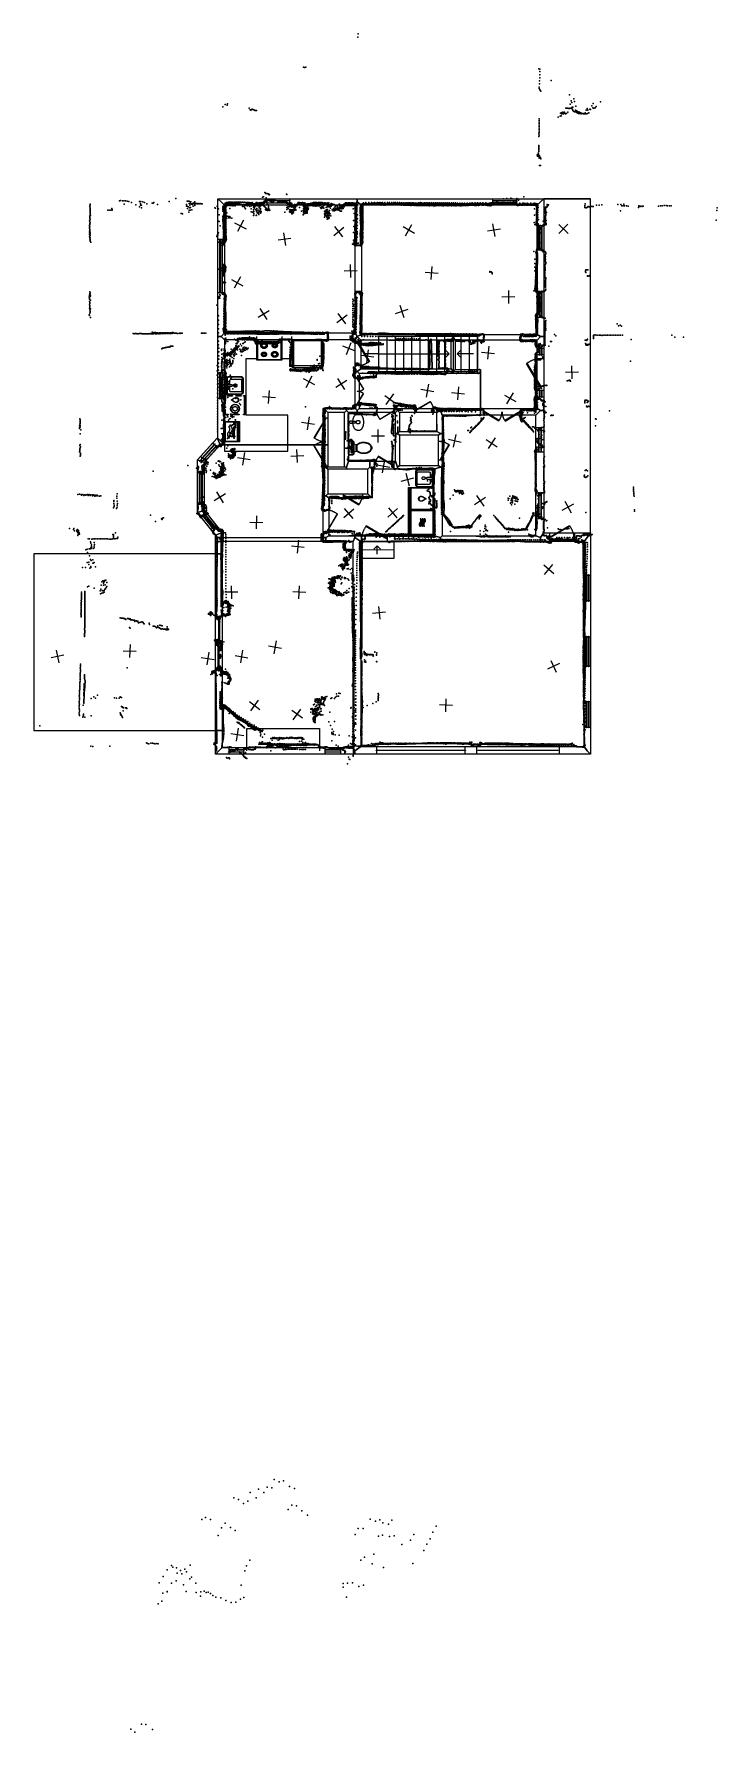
# Model space of a CAD drawing. Header units: millimetres. Extents: x -49251 to 3173, y -44712 to 7447.
# Drawn here: x -17806 to 3173, y -44712 to 7447 of the extents above; entities outside this region: 1.
import ezdxf

# ---------------------------------------------------------------- set-up
doc = ezdxf.new("R2010")
doc.units = ezdxf.units.MM
for name, color, linetype in [('DOORS', 7, 'Continuous'), ('OBJECTS', 8, 'Continuous'), ('P', 9, 'Continuous'), ('PANOS', 10, 'Continuous'), ('ROOMS', 1, 'Continuous'), ('STRUCTS', 4, 'Continuous'), ('WALLS', 3, 'Continuous'), ('WINDOWS', 6, 'Continuous')]:
    doc.layers.add(name, color=color, linetype=linetype)

# ---------------------------------------------------------------- blocks, each defined once
blk = doc.blocks.new('Basin_4B')
for points in [[(-258.3, -69.3), (-254.1, -49.1), (-250.2, -36.4), (-245.5, -24.5), (-239.9, -13.1), (-233.5, -2.5), (-226.4, 7.6), (-218.5, 17), (-210, 25.8), (-200.8, 34), (-190.9, 41.5), (-180.5, 48.5), (-169.5, 54.9), (-158, 60.7), (-146, 66), (-133.6, 70.6), (-120.7, 74.8), (-107.5, 78.3), (-93.8, 81.4), (-79.9, 83.9), (-65.7, 85.8), (-51.2, 87.3), (-36.5, 88.3), (-21.6, 88.7), (0.9, 88.5)], [(-40.8, 149.1), (-40.7, 153.4), (-40.3, 156.1), (-39.9, 158.8), (-39.3, 161.4), (-38.5, 163.9), (-37.7, 166.3), (-36.7, 168.6), (-35.5, 170.8), (-34.3, 172.9), (-32.9, 174.8), (-31.3, 176.7), (-29.7, 178.5), (-27.9, 180.1), (-26.1, 181.6), (-24.1, 183), (-22, 184.3), (-19.8, 185.4), (-17.5, 186.5), (-15.1, 187.3), (-12.7, 188.1), (-10.1, 188.6), (-7.4, 189.1), (-4.6, 189.4), (-0.4, 189.5)], [(-0.4, 108.6), (-4.6, 108.7), (-7.4, 109), (-10.1, 109.5), (-12.7, 110.1), (-15.1, 110.8), (-17.5, 111.7), (-19.8, 112.7), (-22, 113.8), (-24.1, 115.1), (-26.1, 116.5), (-27.9, 118), (-29.7, 119.6), (-31.3, 121.4), (-32.9, 123.3), (-34.3, 125.3), (-35.5, 127.3), (-36.7, 129.5), (-37.7, 131.8), (-38.5, 134.2), (-39.3, 136.7), (-39.9, 139.3), (-40.3, 142), (-40.7, 144.8), (-40.8, 149.1)], [(-18.8, 106), (-18.8, 10.9)], [(-18.8, 10.9), (22, 10.9)], [(-0.4, 189.5), (3.9, 189.4), (6.7, 189.1), (9.4, 188.7), (12, 188.1), (14.5, 187.3), (16.9, 186.5), (19.2, 185.5), (21.4, 184.3), (23.5, 183.1), (25.4, 181.7), (27.3, 180.2), (29.1, 178.6), (30.7, 176.8), (32.3, 174.9), (33.7, 173), (34.9, 170.9), (36.1, 168.7), (37.1, 166.4), (38, 164), (38.7, 161.5), (39.3, 158.9), (39.8, 156.3), (40.1, 153.5), (40.3, 149.2)], [(40.3, 149.2), (40.1, 144.9), (39.8, 142.2), (39.3, 139.5), (38.7, 136.9), (38, 134.4), (37.1, 132), (36.1, 129.7), (34.9, 127.5), (33.7, 125.4), (32.3, 123.4), (30.7, 121.5), (29.1, 119.7), (27.3, 118.1), (25.4, 116.5), (23.5, 115.1), (21.4, 113.9), (19.2, 112.7), (16.9, 111.7), (14.5, 110.8), (12, 110.1), (9.4, 109.5), (6.7, 109), (3.9, 108.7), (-0.4, 108.6)], [(0.9, 88.5), (23.3, 88.7), (38.1, 88.2), (52.9, 87.2), (67.4, 85.7), (81.8, 83.7), (95.9, 81.2), (109.8, 78.1), (123.3, 74.5), (136.5, 70.3), (149.2, 65.6), (161.5, 60.3), (173.3, 54.5), (184.6, 48.1), (195.2, 41.1), (205.3, 33.5), (214.6, 25.3), (223.2, 16.5), (231.1, 7.1), (238.2, -2.9), (244.4, -13.5), (249.7, -24.8), (254.1, -36.7), (257.5, -49.2), (260.6, -69.3)], [(22, 10.9), (22, 106.1)], [(-0.4, -232.4), (-23.1, -232.1), (-38.2, -231.3), (-53.3, -230.2), (-68.2, -228.6), (-82.9, -226.6), (-97.4, -224.1), (-111.7, -221.1), (-125.5, -217.7), (-139, -213.6), (-152, -209.1), (-164.6, -204), (-176.5, -198.2), (-187.9, -191.9), (-198.6, -185), (-208.6, -177.4), (-217.9, -169.1), (-226.3, -160.2), (-233.9, -150.6), (-240.5, -140.2), (-246.2, -129.1), (-250.9, -117.2), (-254.4, -104.5), (-256.9, -91.1), (-258.3, -69.3)], [(-56.2, -69.5), (-55.9, -63.9), (-55.5, -60.4), (-54.8, -56.8), (-53.8, -53.4), (-52.7, -50.1), (-51.4, -46.8), (-49.9, -43.7), (-48.2, -40.7), (-46.3, -37.7), (-44.3, -35), (-42.1, -32.3), (-39.7, -29.8), (-37.2, -27.5), (-34.5, -25.3), (-31.7, -23.2), (-28.8, -21.4), (-25.8, -19.7), (-22.6, -18.2), (-19.4, -16.9), (-16, -15.7), (-12.6, -14.9), (-9.1, -14.2), (-5.5, -13.7), (0, -13.5)], [(0, -125.5), (-5.5, -125.2), (-9.1, -124.7), (-12.6, -124.1), (-16, -123.2), (-19.4, -122), (-22.6, -120.7), (-25.8, -119.2), (-28.8, -117.6), (-31.7, -115.7), (-34.5, -113.6), (-37.2, -111.4), (-39.7, -109.1), (-42.1, -106.6), (-44.3, -103.9), (-46.3, -101.2), (-48.2, -98.2), (-49.9, -95.2), (-51.4, -92.1), (-52.7, -88.8), (-53.8, -85.5), (-54.8, -82.1), (-55.5, -78.5), (-55.9, -75), (-56.2, -69.5)], [(260.6, -69.3), (259.2, -91.1), (256.7, -104.5), (253, -117.2), (248.3, -129.1), (242.5, -140.2), (235.7, -150.6), (228, -160.2), (219.4, -169.1), (210, -177.4), (199.8, -185), (188.9, -191.9), (177.3, -198.2), (165.1, -204), (152.4, -209.1), (139.2, -213.6), (125.6, -217.7), (111.5, -221.1), (97.2, -224.1), (82.6, -226.6), (67.7, -228.6), (52.7, -230.2), (37.6, -231.3), (22.4, -232.1), (-0.4, -232.4)], [(0, -13.5), (5.5, -13.7), (9.1, -14.2), (12.6, -14.9), (16.1, -15.7), (19.4, -16.9), (22.7, -18.2), (25.8, -19.7), (28.8, -21.4), (31.8, -23.2), (34.6, -25.3), (37.2, -27.5), (39.7, -29.8), (42.1, -32.3), (44.3, -35), (46.4, -37.7), (48.2, -40.7), (49.9, -43.7), (51.4, -46.8), (52.8, -50.1), (53.9, -53.4), (54.8, -56.8), (55.5, -60.4), (56, -63.9), (56.3, -69.5)], [(56.3, -69.5), (56, -75), (55.5, -78.5), (54.8, -82.1), (53.9, -85.5), (52.8, -88.8), (51.4, -92.1), (49.9, -95.2), (48.2, -98.2), (46.4, -101.2), (44.3, -103.9), (42.1, -106.6), (39.7, -109.1), (37.2, -111.4), (34.6, -113.6), (31.8, -115.7), (28.8, -117.6), (25.8, -119.2), (22.7, -120.7), (19.4, -122), (16.1, -123.2), (12.6, -124.1), (9.1, -124.7), (5.5, -125.2), (0, -125.5)]]:
    blk.add_lwpolyline(points)
blk = doc.blocks.new('Microwave_Wall_57')
for points in [[(-310.9, 229.5), (310.9, 229.5)], [(-310.9, -176.3), (-310.9, 229.5)], [(290.9, 209.5), (-290.9, 209.5)], [(-290.9, 209.5), (-290.9, -166.3)], [(-162.3, 96.4), (-153.9, 104), (-148, 108.5), (-141.9, 112.6), (-135.6, 116.3), (-129.2, 119.5), (-122.5, 122.3), (-115.8, 124.7), (-108.9, 126.6), (-102, 128.1), (-95, 129.2), (-87.9, 129.8), (-80.9, 130.1), (-73.8, 129.8), (-66.8, 129.2), (-59.8, 128.1), (-52.8, 126.6), (-46, 124.7), (-39.2, 122.3), (-32.6, 119.5), (-26.1, 116.3), (-19.8, 112.6), (-13.7, 108.5), (-7.9, 104), (0.5, 96.4)], [(-162.1, 19.6), (-153.7, 27.2), (-147.9, 31.7), (-141.8, 35.8), (-135.5, 39.5), (-129, 42.7), (-122.4, 45.5), (-115.6, 47.9), (-108.8, 49.8), (-101.8, 51.3), (-94.8, 52.4), (-87.8, 53.1), (-80.7, 53.3), (-73.7, 53.1), (-66.6, 52.4), (-59.6, 51.3), (-52.7, 49.8), (-45.8, 47.9), (-39.1, 45.5), (-32.4, 42.7), (-26, 39.5), (-19.7, 35.8), (-13.6, 31.7), (-7.7, 27.2), (0.7, 19.6)], [(0.5, 96.4), (8.3, 89.3), (13.7, 85.1), (19.4, 81.4), (25.2, 78), (31.2, 75), (37.3, 72.4), (43.5, 70.2), (49.8, 68.4), (56.3, 67), (62.7, 66), (69.2, 65.4), (75.8, 65.2), (82.3, 65.4), (88.8, 66), (95.3, 67), (101.7, 68.4), (108.1, 70.2), (114.3, 72.4), (120.4, 75), (126.4, 78), (132.2, 81.4), (137.9, 85.1), (143.3, 89.3), (151, 96.4)], [(0.7, 19.6), (8.4, 12.6), (13.9, 8.4), (19.5, 4.6), (25.3, 1.2), (31.3, -1.8), (37.4, -4.4), (43.7, -6.6), (50, -8.4), (56.4, -9.8), (62.9, -10.8), (69.4, -11.4), (75.9, -11.6), (82.5, -11.4), (89, -10.8), (95.5, -9.8), (101.9, -8.4), (108.2, -6.6), (114.5, -4.4), (120.6, -1.8), (126.5, 1.2), (132.4, 4.6), (138, 8.4), (143.4, 12.6), (151.2, 19.6)], [(290.9, -166.3), (290.9, 209.5)], [(310.9, 229.5), (310.9, -176.3)], [(-310.9, -230.9), (-310.9, -176.3)], [(153.2, -230.9), (-310.9, -230.9)], [(148.2, -186.3), (-300.9, -186.3)], [(-300.9, -186.3), (-300.9, -220.9)], [(-300.9, -220.9), (148.2, -220.9)], [(-290.9, -166.3), (153.2, -166.3)], [(-162.3, -57.2), (-153.9, -49.6), (-148, -45.1), (-141.9, -41), (-135.6, -37.3), (-129.1, -34.1), (-122.5, -31.3), (-115.8, -28.9), (-108.9, -27), (-102, -25.5), (-95, -24.4), (-87.9, -23.8), (-80.9, -23.5), (-73.8, -23.8), (-66.7, -24.4), (-59.7, -25.5), (-52.8, -27), (-45.9, -28.9), (-39.2, -31.3), (-32.6, -34.1), (-26.1, -37.3), (-19.8, -41), (-13.7, -45.1), (-7.8, -49.6), (0.5, -57.2)], [(0.5, -57.2), (8.3, -64.3), (13.7, -68.5), (19.4, -72.2), (25.2, -75.6), (31.2, -78.6), (37.3, -81.2), (43.5, -83.4), (49.9, -85.2), (56.3, -86.6), (62.8, -87.6), (69.3, -88.2), (75.8, -88.4), (82.3, -88.2), (88.9, -87.6), (95.3, -86.6), (101.7, -85.2), (108.1, -83.4), (114.3, -81.2), (120.4, -78.6), (126.4, -75.6), (132.2, -72.2), (137.9, -68.5), (143.3, -64.3), (151.1, -57.2)], [(148.2, -220.9), (148.2, -186.3)], [(153.2, -166.3), (290.9, -166.3)], [(310.9, -230.9), (153.2, -230.9)], [(300.9, -186.3), (158.2, -186.3)], [(158.2, -186.3), (158.2, -220.9)], [(158.2, -220.9), (300.9, -220.9)], [(300.9, -220.9), (300.9, -186.3)], [(310.9, -176.3), (310.9, -230.9)]]:
    blk.add_lwpolyline(points)
blk = doc.blocks.new('Sink_5A')
for points in [[(-274.8, 182.6), (-274.5, 187.4), (-274, 191.3), (-273.3, 194.9), (-272.4, 198.5), (-271.2, 202), (-269.9, 205.3), (-268.3, 208.6), (-266.6, 211.8), (-264.6, 214.8), (-262.5, 217.7), (-260.2, 220.4), (-257.8, 223), (-255.2, 225.5), (-252.5, 227.8), (-249.6, 229.9), (-246.6, 231.9), (-243.4, 233.6), (-240.2, 235.2), (-236.8, 236.6), (-233.3, 237.7), (-229.8, 238.7), (-226.1, 239.4), (-222.4, 239.9), (-216.8, 240.2)], [(-274.8, -206), (-274.8, 182.6)], [(-215.9, 220.2), (-219.9, 220.1), (-222.3, 219.8), (-224.7, 219.3), (-227.1, 218.7), (-229.3, 218), (-231.6, 217.1), (-233.7, 216.1), (-235.8, 215), (-237.8, 213.7), (-239.7, 212.4), (-241.5, 210.9), (-243.3, 209.3), (-244.9, 207.6), (-246.4, 205.8), (-247.8, 203.9), (-249.1, 201.9), (-250.3, 199.9), (-251.4, 197.8), (-252.3, 195.6), (-253.1, 193.3), (-253.7, 191), (-254.2, 188.6), (-254.6, 186.3), (-254.8, 181.6)], [(-254.8, 181.6), (-254.8, -205)], [(-216.8, 240.2), (211.9, 240.2)], [(210.9, 220.2), (-215.9, 220.2)], [(-195.4, 108.3), (-195.2, 111.7), (-194.9, 113.9), (-194.4, 116), (-193.8, 118.1), (-193.1, 120.1), (-192.3, 122), (-191.4, 123.9), (-190.3, 125.7), (-189.2, 127.5), (-187.9, 129.2), (-186.5, 130.8), (-185.1, 132.3), (-183.5, 133.7), (-181.9, 135), (-180.2, 136.2), (-178.4, 137.3), (-176.6, 138.3), (-174.7, 139.2), (-172.7, 140), (-170.7, 140.6), (-168.6, 141.1), (-166.4, 141.5), (-164.3, 141.8), (-160.9, 141.9)], [(-195.4, -189.4), (-195.4, 108.3)], [(-160.9, 141.9), (-23.7, 141.9)], [(-121.6, 185.5), (-121.3, 188.9), (-121, 191.1), (-120.6, 193.3), (-120, 195.4), (-119.3, 197.4), (-118.5, 199.4), (-117.5, 201.3), (-116.4, 203.2), (-115.3, 204.9), (-114, 206.6), (-112.6, 208.2), (-111.2, 209.8), (-109.6, 211.2), (-107.9, 212.5), (-106.2, 213.7), (-104.4, 214.9), (-102.5, 215.9), (-100.6, 216.8), (-98.6, 217.6), (-96.5, 218.2), (-94.4, 218.8), (-92.3, 219.2), (-90.1, 219.4), (-86.7, 219.5)], [(-86.7, 151.5), (-90.1, 151.7), (-92.3, 151.9), (-94.4, 152.3), (-96.5, 152.8), (-98.6, 153.5), (-100.6, 154.3), (-102.5, 155.2), (-104.4, 156.2), (-106.2, 157.3), (-107.9, 158.6), (-109.6, 159.9), (-111.2, 161.3), (-112.6, 162.8), (-114, 164.4), (-115.3, 166.1), (-116.4, 167.9), (-117.5, 169.8), (-118.5, 171.7), (-119.3, 173.7), (-120, 175.7), (-120.6, 177.8), (-121, 180), (-121.3, 182.2), (-121.6, 185.5)], [(-86.7, 219.5), (-83.3, 219.4), (-81.1, 219.2), (-78.9, 218.8), (-76.8, 218.2), (-74.8, 217.6), (-72.7, 216.8), (-70.8, 215.9), (-68.9, 214.9), (-67.1, 213.7), (-65.4, 212.5), (-63.8, 211.2), (-62.2, 209.8), (-60.7, 208.2), (-59.4, 206.6), (-58.1, 204.9), (-56.9, 203.2), (-55.8, 201.3), (-54.9, 199.4), (-54.1, 197.4), (-53.4, 195.4), (-52.8, 193.3), (-52.3, 191.1), (-52, 188.9), (-51.8, 185.5)], [(-51.8, 185.5), (-52, 182.2), (-52.3, 180), (-52.8, 177.8), (-53.4, 175.7), (-54.1, 173.7), (-54.9, 171.7), (-55.8, 169.8), (-56.9, 167.9), (-58.1, 166.1), (-59.4, 164.4), (-60.7, 162.8), (-62.2, 161.3), (-63.8, 159.9), (-65.4, 158.6), (-67.1, 157.3), (-68.9, 156.2), (-70.8, 155.2), (-72.7, 154.3), (-74.8, 153.5), (-76.8, 152.8), (-78.9, 152.3), (-81.1, 151.9), (-83.3, 151.7), (-86.7, 151.5)], [(-52, -30.6), (-51.7, -25.8), (-51.3, -22.6), (-50.6, -19.5), (-49.8, -16.5), (-48.8, -13.6), (-47.6, -10.7), (-46.3, -8), (-44.8, -5.3), (-43.1, -2.8), (-41.3, -0.3), (-39.3, 2), (-37.2, 4.2), (-35, 6.3), (-32.6, 8.2), (-30.2, 10), (-27.6, 11.6), (-24.9, 13.1), (-22.1, 14.4), (-19.3, 15.5), (-16.3, 16.5), (-13.3, 17.2), (-10.2, 17.8), (-7, 18.2), (-2.2, 18.4)], [(-23.8, 198.2), (-23.8, 70.2)], [(-23.8, 70.2), (-21.1, 67.6), (-19.2, 66.1), (-17.4, 64.7), (-15.6, 63.5), (-13.8, 62.4), (-11.9, 61.4), (-10.1, 60.6), (-8.3, 60), (-6.5, 59.4), (-4.7, 59.1), (-2.8, 58.9), (-1, 58.8), (0.8, 58.9), (2.6, 59.1), (4.4, 59.4), (6.3, 60), (8.1, 60.6), (9.9, 61.4), (11.7, 62.4), (13.6, 63.5), (15.4, 64.7), (17.2, 66.1), (19, 67.6), (21.8, 70.2)], [(-2.2, 18.4), (2.7, 18.2), (5.8, 17.8), (8.9, 17.2), (12, 16.5), (14.9, 15.5), (17.8, 14.4), (20.6, 13.1), (23.2, 11.6), (25.8, 10), (28.3, 8.2), (30.6, 6.3), (32.9, 4.2), (35, 2), (36.9, -0.3), (38.7, -2.8), (40.4, -5.3), (41.9, -8), (43.3, -10.7), (44.4, -13.6), (45.4, -16.5), (46.3, -19.5), (46.9, -22.6), (47.3, -25.8), (47.6, -30.6)], [(21.8, 70.2), (21.8, 199.7)], [(21.8, 141.9), (129.4, 141.9)], [(48.8, 185.5), (49, 189), (49.3, 191.3), (49.8, 193.5), (50.4, 195.7), (51.1, 197.8), (52, 199.8), (52.9, 201.8), (54, 203.7), (55.2, 205.5), (56.6, 207.2), (58, 208.9), (59.5, 210.5), (61.1, 211.9), (62.8, 213.3), (64.6, 214.6), (66.4, 215.7), (68.4, 216.8), (70.4, 217.7), (72.4, 218.5), (74.5, 219.2), (76.7, 219.7), (79, 220.1), (81.2, 220.4), (84.7, 220.5)], [(84.7, 150.5), (81.2, 150.7), (79, 150.9), (76.7, 151.3), (74.5, 151.9), (72.4, 152.5), (70.4, 153.4), (68.4, 154.3), (66.4, 155.3), (64.6, 156.5), (62.8, 157.7), (61.1, 159.1), (59.5, 160.6), (58, 162.2), (56.6, 163.8), (55.2, 165.6), (54, 167.4), (52.9, 169.3), (52, 171.3), (51.1, 173.3), (50.4, 175.4), (49.8, 177.6), (49.3, 179.8), (49, 182.1), (48.8, 185.5)], [(84.7, 220.5), (88.2, 220.4), (90.5, 220.1), (92.7, 219.7), (94.9, 219.2), (97, 218.5), (99.1, 217.7), (101.1, 216.8), (103, 215.7), (104.8, 214.6), (106.6, 213.3), (108.3, 211.9), (109.9, 210.5), (111.4, 208.9), (112.9, 207.2), (114.2, 205.5), (115.4, 203.7), (116.5, 201.8), (117.5, 199.8), (118.3, 197.8), (119, 195.7), (119.7, 193.5), (120.1, 191.3), (120.4, 189), (120.7, 185.5)], [(120.7, 185.5), (120.4, 182.1), (120.1, 179.8), (119.7, 177.6), (119, 175.4), (118.3, 173.3), (117.5, 171.3), (116.5, 169.3), (115.4, 167.4), (114.2, 165.6), (112.9, 163.8), (111.4, 162.2), (109.9, 160.6), (108.3, 159.1), (106.6, 157.7), (104.8, 156.5), (103, 155.3), (101.1, 154.3), (99.1, 153.4), (97, 152.5), (94.9, 151.9), (92.7, 151.3), (90.5, 150.9), (88.2, 150.7), (84.7, 150.5)], [(129.4, 141.9), (133.3, 141.7), (136.2, 141.4), (139.1, 140.9), (142.2, 140.3), (145.4, 139.6), (148.7, 138.7), (152, 137.7), (155.3, 136.6), (158.6, 135.3), (161.9, 134), (165.1, 132.5), (168.2, 130.9), (171.3, 129.2), (174.2, 127.5), (177, 125.6), (179.6, 123.7), (182, 121.6), (184.2, 119.5), (186.2, 117.4), (187.9, 115.1), (189.3, 112.8), (190.4, 110.5), (191.1, 108.1), (191.6, 104.4)], [(191.6, 104.4), (191.6, -187.6)], [(254.6, 176.4), (254.5, 180.9), (254.1, 183.6), (253.6, 186.3), (252.9, 189), (252.1, 191.6), (251.1, 194.1), (249.9, 196.5), (248.7, 198.9), (247.2, 201.1), (245.7, 203.3), (244, 205.3), (242.2, 207.3), (240.2, 209.1), (238.2, 210.9), (236.1, 212.4), (233.8, 213.9), (231.5, 215.2), (229.1, 216.4), (226.6, 217.4), (224, 218.3), (221.4, 219), (218.7, 219.6), (216.1, 219.9), (210.9, 220.2)], [(211.9, 240.2), (217.1, 239.9), (221.3, 239.4), (225.3, 238.6), (229.1, 237.6), (232.9, 236.4), (236.6, 234.9), (240.2, 233.3), (243.6, 231.4), (246.9, 229.3), (250, 227), (253, 224.5), (255.9, 221.9), (258.5, 219), (261, 216.1), (263.4, 212.9), (265.5, 209.7), (267.4, 206.3), (269.1, 202.7), (270.6, 199.1), (271.9, 195.3), (272.9, 191.4), (273.7, 187.5), (274.3, 183.4), (274.6, 177.4)], [(254.6, -203.3), (254.6, 176.4)], [(274.6, 177.4), (274.6, -204.3)], [(-215.3, -264.9), (-220.7, -264.7), (-224.7, -264.2), (-228.4, -263.5), (-232, -262.5), (-235.6, -261.4), (-239, -260), (-242.4, -258.4), (-245.6, -256.6), (-248.7, -254.7), (-251.7, -252.5), (-254.5, -250.2), (-257.1, -247.7), (-259.7, -245.1), (-262, -242.3), (-264.2, -239.4), (-266.2, -236.3), (-268, -233.1), (-269.6, -229.8), (-271, -226.3), (-272.2, -222.8), (-273.2, -219.2), (-273.9, -215.4), (-274.5, -211.6), (-274.8, -206)], [(-254.8, -205), (-254.6, -209.1), (-254.3, -211.6), (-253.9, -214.1), (-253.2, -216.5), (-252.5, -218.8), (-251.6, -221.1), (-250.5, -223.3), (-249.4, -225.5), (-248.1, -227.5), (-246.6, -229.5), (-245.1, -231.4), (-243.4, -233.2), (-241.7, -234.8), (-239.8, -236.4), (-237.9, -237.9), (-235.9, -239.2), (-233.7, -240.4), (-231.5, -241.5), (-229.3, -242.4), (-226.9, -243.2), (-224.5, -243.9), (-222.1, -244.4), (-219.7, -244.7), (-215.3, -244.9)], [(-215.3, -244.9), (213, -244.9)], [(214, -264.9), (-215.3, -264.9)], [(-161.3, -223.5), (-164.6, -223.4), (-166.8, -223.1), (-168.9, -222.7), (-171, -222.1), (-173, -221.4), (-175, -220.6), (-176.9, -219.7), (-178.8, -218.7), (-180.5, -217.5), (-182.2, -216.3), (-183.9, -215), (-185.4, -213.5), (-186.8, -212), (-188.2, -210.4), (-189.4, -208.7), (-190.5, -206.9), (-191.6, -205.1), (-192.5, -203.2), (-193.3, -201.2), (-194, -199.2), (-194.5, -197.1), (-194.9, -194.9), (-195.2, -192.8), (-195.4, -189.4)], [(131, -223.5), (-161.3, -223.5)], [(-2.2, -79.6), (-7, -79.4), (-10.2, -79), (-13.3, -78.4), (-16.3, -77.7), (-19.3, -76.7), (-22.1, -75.6), (-24.9, -74.3), (-27.6, -72.8), (-30.2, -71.2), (-32.6, -69.4), (-35, -67.5), (-37.2, -65.4), (-39.3, -63.2), (-41.3, -60.9), (-43.1, -58.5), (-44.8, -55.9), (-46.3, -53.3), (-47.6, -50.5), (-48.8, -47.7), (-49.8, -44.7), (-50.6, -41.7), (-51.3, -38.6), (-51.7, -35.5), (-52, -30.6)], [(47.6, -30.6), (47.3, -35.5), (46.9, -38.6), (46.3, -41.7), (45.4, -44.7), (44.4, -47.7), (43.3, -50.5), (41.9, -53.3), (40.4, -55.9), (38.7, -58.5), (36.9, -60.9), (35, -63.2), (32.9, -65.4), (30.6, -67.5), (28.3, -69.4), (25.8, -71.2), (23.2, -72.8), (20.6, -74.3), (17.8, -75.6), (14.9, -76.7), (12, -77.7), (8.9, -78.4), (5.8, -79), (2.7, -79.4), (-2.2, -79.6)], [(191.6, -187.6), (191.1, -191.1), (190.4, -193.4), (189.3, -195.7), (188, -197.9), (186.3, -200), (184.4, -202.1), (182.2, -204.1), (179.8, -206), (177.3, -207.9), (174.6, -209.7), (171.7, -211.4), (168.7, -213), (165.6, -214.5), (162.5, -215.9), (159.2, -217.2), (156, -218.4), (152.8, -219.5), (149.6, -220.5), (146.4, -221.3), (143.3, -222), (140.3, -222.6), (137.5, -223.1), (134.7, -223.4), (131, -223.5)], [(213, -244.9), (217.2, -244.8), (219.8, -244.4), (222.4, -244), (224.9, -243.3), (227.4, -242.5), (229.8, -241.6), (232.1, -240.5), (234.3, -239.3), (236.5, -237.9), (238.5, -236.4), (240.5, -234.8), (242.4, -233.1), (244.1, -231.3), (245.7, -229.3), (247.3, -227.3), (248.6, -225.2), (249.9, -223), (251, -220.7), (252, -218.3), (252.8, -215.9), (253.5, -213.4), (254, -210.8), (254.4, -208.3), (254.6, -203.3)], [(274.6, -204.3), (274.4, -209.3), (273.9, -213.4), (273.1, -217.2), (272.2, -221), (271, -224.6), (269.6, -228.2), (267.9, -231.6), (266.1, -234.9), (264.1, -238.1), (261.9, -241.2), (259.5, -244.1), (256.9, -246.8), (254.2, -249.4), (251.3, -251.8), (248.3, -254), (245.1, -256.1), (241.9, -257.9), (238.4, -259.6), (234.9, -261.1), (231.3, -262.3), (227.5, -263.3), (223.7, -264.1), (219.8, -264.6), (214, -264.9)]]:
    blk.add_lwpolyline(points)
blk = doc.blocks.new('Toilet_4E')
for points in [[(-225.4, 230.4), (-225.3, 322.7)], [(-187.6, 193.9), (-225.4, 230.4)], [(-225.3, 322.7), (-187.7, 360.3)], [(-205.3, 314.4), (-205.4, 238.9)], [(-205.4, 238.9), (-179.5, 213.9)], [(-179.4, 340.3), (-205.3, 314.4)], [(-187.7, 360.3), (186.3, 360.3)], [(-129.4, 193.9), (-187.6, 193.9)], [(-179.5, 213.9), (-126.8, 213.9)], [(178, 340.3), (-179.4, 340.3)], [(0.5, -359.8), (-28.3, -356.8), (-46.1, -351.7), (-63, -344.2), (-78.8, -334.4), (-93.7, -322.7), (-107.4, -309.2), (-120, -293.9), (-131.4, -277.2), (-141.7, -259.1), (-150.6, -239.7), (-158.3, -219.2), (-164.6, -197.8), (-169.5, -175.5), (-172.9, -152.6), (-174.9, -129.1), (-175.2, -105.2), (-173.9, -81), (-170.9, -56.7), (-166.1, -32.4), (-159.5, -8.2), (-151, 15.7), (-140.6, 39.1), (-128, 62.1), (-104.9, 95.7)], [(-90, 82.1), (-111.5, 50.8), (-123, 29.5), (-132.7, 7.5), (-140.6, -14.9), (-146.8, -37.6), (-151.2, -60.5), (-154, -83.4), (-155.2, -106.2), (-154.9, -128.8), (-153, -150.9), (-149.7, -172.5), (-145.1, -193.5), (-139.1, -213.6), (-131.9, -232.7), (-123.5, -250.6), (-114, -267.3), (-103.5, -282.6), (-92, -296.4), (-79.7, -308.4), (-66.5, -318.7), (-52.6, -327.1), (-38, -333.4), (-22.8, -337.6), (0.4, -339.7)], [(-104.9, 95.7), (-129.4, 193.9)], [(-126.8, 213.9), (125.8, 214)], [(118.4, 194), (-119.1, 193.9)], [(-119.1, 193.9), (-96.9, 104.7)], [(-96.9, 104.7), (-84.3, 119.2)], [(-75.1, 99.2), (-90, 82.1)], [(-84.3, 119.2), (82, 119.2)], [(73.8, 99.2), (-75.1, 99.2)], [(0.4, -339.7), (23.7, -337.3), (38.9, -332.9), (53.5, -326.4), (67.4, -317.9), (80.5, -307.5), (92.9, -295.3), (104.4, -281.4), (114.8, -266), (124.3, -249.3), (132.7, -231.2), (139.8, -212.1), (145.8, -192), (150.4, -171.1), (153.7, -149.5), (155.5, -127.4), (155.9, -105), (154.7, -82.3), (152, -59.5), (147.6, -36.8), (141.5, -14.2), (133.7, 8), (124.1, 29.7), (112.8, 50.6), (91.7, 81.2)], [(106.3, 95.3), (129.3, 62), (141.7, 39.2), (152, 16.1), (160.4, -7.6), (166.9, -31.5), (171.6, -55.7), (174.6, -79.9), (175.9, -103.9), (175.5, -127.7), (173.6, -151.2), (170.2, -174.1), (165.3, -196.3), (159, -217.7), (151.4, -238.2), (142.5, -257.6), (132.3, -275.8), (120.9, -292.7), (108.3, -308), (94.6, -321.7), (79.9, -333.5), (64, -343.4), (47.2, -351.1), (29.4, -356.5), (0.5, -359.8)], [(91.7, 81.2), (73.8, 99.2)], [(82, 119.2), (97.9, 103.3)], [(97.9, 103.3), (118.4, 194)], [(128.6, 194), (106.3, 95.3)], [(125.8, 214), (178.1, 213.9)], [(186.4, 193.9), (128.6, 194)], [(203, 315.4), (178, 340.3)], [(178.1, 213.9), (203, 238.8)], [(186.3, 360.3), (223, 323.6)], [(223, 230.5), (186.4, 193.9)], [(203, 238.8), (203, 315.4)], [(223, 323.6), (223, 230.5)]]:
    blk.add_lwpolyline(points)
blk = doc.blocks.new('Sink_63')
for points in [[(-299.983, -205.372), (-299.983, 207.426)], [(-299.97, 207.426), (-299.725, 212.159), (-299.238, 216.05), (-298.529, 219.705), (-297.596, 223.276), (-296.445, 226.756), (-295.086, 230.135), (-293.527, 233.404), (-291.775, 236.556), (-289.839, 239.582), (-287.726, 242.477), (-285.444, 245.231), (-283, 247.839), (-280.403, 250.292), (-277.659, 252.584), (-274.775, 254.707), (-271.759, 256.654), (-268.618, 258.417), (-265.36, 259.989), (-261.991, 261.361), (-258.522, 262.525), (-254.958, 263.474), (-251.311, 264.199), (-247.588, 264.693), (-242.046, 264.977)], [(-241.141, 244.997), (-245.068, 244.852), (-247.519, 244.562), (-249.918, 244.12), (-252.262, 243.53), (-254.546, 242.798), (-256.768, 241.928), (-258.921, 240.926), (-261, 239.794), (-263.001, 238.54), (-264.918, 237.167), (-266.746, 235.681), (-268.478, 234.087), (-270.109, 232.391), (-271.635, 230.599), (-273.049, 228.715), (-274.346, 226.745), (-275.522, 224.695), (-276.572, 222.57), (-277.491, 220.374), (-278.274, 218.111), (-278.917, 215.786), (-279.414, 213.402), (-279.751, 211.125), (-279.997, 206.391)], [(-279.983, 206.391), (-279.983, -205.372)], [(-242.047, 264.987), (236.679, 264.987)], [(236.679, 244.987), (-241.14, 244.987)], [(-220.584, 133.145), (-220.377, 136.481), (-220.064, 138.652), (-219.616, 140.777), (-219.039, 142.85), (-218.336, 144.867), (-217.513, 146.824), (-216.573, 148.717), (-215.522, 150.54), (-214.364, 152.289), (-213.103, 153.961), (-211.744, 155.55), (-210.292, 157.052), (-208.751, 158.463), (-207.125, 159.778), (-205.42, 160.993), (-203.639, 162.104), (-201.788, 163.105), (-199.871, 163.993), (-197.893, 164.763), (-195.857, 165.41), (-193.769, 165.931), (-191.633, 166.32), (-189.454, 166.574), (-186.114, 166.691)], [(-220.584, -189.276), (-220.584, 133.145)], [(-186.114, 166.691), (-29.0743, 166.691)], [(-122.093, 210.332), (-121.885, 213.71), (-121.57, 215.909), (-121.119, 218.061), (-120.536, 220.161), (-119.827, 222.204), (-118.995, 224.187), (-118.045, 226.104), (-116.982, 227.951), (-115.81, 229.724), (-114.535, 231.418), (-113.16, 233.028), (-111.691, 234.55), (-110.132, 235.981), (-108.487, 237.314), (-106.761, 238.546), (-104.959, 239.671), (-103.085, 240.687), (-101.145, 241.588), (-99.1417, 242.369), (-97.0809, 243.027), (-94.9669, 243.556), (-92.8043, 243.952), (-90.5977, 244.211), (-87.2155, 244.332)], [(-87.2155, 176.332), (-90.5977, 176.453), (-92.8043, 176.712), (-94.9669, 177.108), (-97.0809, 177.637), (-99.1417, 178.295), (-101.145, 179.076), (-103.085, 179.977), (-104.959, 180.992), (-106.761, 182.118), (-108.487, 183.35), (-110.132, 184.683), (-111.691, 186.114), (-113.16, 187.636), (-114.535, 189.246), (-115.81, 190.94), (-116.982, 192.713), (-118.045, 194.56), (-118.995, 196.477), (-119.827, 198.46), (-120.536, 200.503), (-121.119, 202.603), (-121.57, 204.755), (-121.885, 206.954), (-122.093, 210.332)], [(-87.2155, 244.332), (-83.8333, 244.211), (-81.6268, 243.952), (-79.4642, 243.556), (-77.3502, 243.027), (-75.2893, 242.369), (-73.2863, 241.588), (-71.3457, 240.687), (-69.4721, 239.671), (-67.6701, 238.546), (-65.9444, 237.314), (-64.2995, 235.981), (-62.7401, 234.55), (-61.2707, 233.028), (-59.8961, 231.418), (-58.6207, 229.724), (-57.4493, 227.951), (-56.3863, 226.104), (-55.4365, 224.187), (-54.6044, 222.204), (-53.8947, 220.161), (-53.3119, 218.061), (-52.8607, 215.909), (-52.5456, 213.71), (-52.3385, 210.332)], [(-52.3385, 210.332), (-52.5456, 206.954), (-52.8607, 204.755), (-53.3119, 202.603), (-53.8947, 200.503), (-54.6044, 198.46), (-55.4365, 196.477), (-56.3863, 194.56), (-57.4493, 192.713), (-58.6207, 190.94), (-59.8961, 189.246), (-61.2707, 187.636), (-62.7401, 186.114), (-64.2995, 184.683), (-65.9444, 183.35), (-67.6701, 182.118), (-69.4721, 180.992), (-71.3457, 179.977), (-73.2863, 179.076), (-75.2893, 178.295), (-77.3502, 177.637), (-79.4642, 177.108), (-81.6268, 176.712), (-83.8333, 176.453), (-87.2155, 176.332)], [(-52.5212, -30.4854), (-52.2466, -25.6388), (-51.8095, -22.4823), (-51.1766, -19.3929), (-50.3548, -16.3771), (-49.3504, -13.4415), (-48.1702, -10.5924), (-46.8206, -7.83635), (-45.3083, -5.17986), (-43.6399, -2.62939), (-41.822, -0.1914), (-39.861, 2.12761), (-37.7637, 4.32118), (-35.5365, 6.38282), (-33.1861, 8.30606), (-30.7191, 10.0844), (-28.142, 11.7114), (-25.4614, 13.1806), (-22.684, 14.4855), (-19.8162, 15.6195), (-16.8647, 16.5763), (-13.836, 17.3494), (-10.7368, 17.9322), (-7.57363, 18.3184), (-2.72327, 18.5146)], [(-29.1928, 222.963), (-29.1928, 70.3444)], [(-29.1928, 70.3444), (-26.3487, 67.7636), (-24.3506, 66.2261), (-22.2794, 64.8351), (-20.1425, 63.5904), (-17.9471, 62.4922), (-15.7006, 61.5404), (-13.4102, 60.7351), (-11.0833, 60.0762), (-8.72722, 59.5637), (-6.34918, 59.1976), (-3.95653, 58.978), (-1.55657, 58.9047), (0.84339, 58.978), (3.23605, 59.1976), (5.61409, 59.5637), (7.97021, 60.0762), (10.2971, 60.7351), (12.5875, 61.5404), (14.834, 62.4922), (17.0294, 63.5904), (19.1663, 64.8351), (21.2374, 66.2261), (23.2355, 67.7636), (26.0797, 70.3444)], [(-2.72327, 18.5146), (2.12709, 18.3184), (5.29028, 17.9322), (8.3895, 17.3494), (11.4182, 16.5763), (14.3697, 15.6195), (17.2374, 14.4855), (20.0149, 13.1806), (22.6955, 11.7114), (25.2726, 10.0844), (27.7396, 8.30606), (30.09, 6.38282), (32.3171, 4.32118), (34.4145, 2.12761), (36.3754, -0.1914), (38.1934, -2.62939), (39.8618, -5.17986), (41.3741, -7.83635), (42.7236, -10.5924), (43.9039, -13.4415), (44.9082, -16.3771), (45.7301, -19.3929), (46.3629, -22.4823), (46.8001, -25.6388), (47.0746, -30.4854)], [(26.0797, 70.3444), (26.0797, 224.457)], [(26.1446, 166.691), (179.395, 166.691)], [(48.2272, 210.332), (48.4427, 213.811), (48.7686, 216.077), (49.2347, 218.293), (49.8363, 220.455), (50.5687, 222.56), (51.4271, 224.601), (52.4066, 226.575), (53.5027, 228.477), (54.7105, 230.303), (56.0253, 232.047), (57.4423, 233.704), (58.9567, 235.272), (60.5639, 236.744), (62.2591, 238.116), (64.0375, 239.384), (65.8943, 240.543), (67.8249, 241.588), (69.8244, 242.514), (71.8881, 243.318), (74.0113, 243.994), (76.1892, 244.537), (78.4171, 244.944), (80.6901, 245.209), (84.1741, 245.332)], [(84.1741, 175.332), (80.6901, 175.455), (78.4171, 175.72), (76.1892, 176.127), (74.0113, 176.67), (71.8881, 177.346), (69.8244, 178.15), (67.8249, 179.076), (65.8943, 180.121), (64.0375, 181.28), (62.2591, 182.548), (60.5639, 183.92), (58.9567, 185.392), (57.4423, 186.959), (56.0253, 188.617), (54.7105, 190.361), (53.5027, 192.187), (52.4066, 194.089), (51.4271, 196.063), (50.5687, 198.104), (49.8363, 200.209), (49.2347, 202.371), (48.7686, 204.587), (48.4427, 206.853), (48.2272, 210.332)], [(84.1741, 245.332), (87.658, 245.209), (89.9311, 244.944), (92.1589, 244.537), (94.3368, 243.994), (96.46, 243.318), (98.5237, 242.514), (100.523, 241.588), (102.454, 240.543), (104.311, 239.384), (106.089, 238.116), (107.784, 236.744), (109.391, 235.272), (110.906, 233.704), (112.323, 232.047), (113.638, 230.303), (114.845, 228.477), (115.941, 226.575), (116.921, 224.601), (117.779, 222.56), (118.512, 220.455), (119.113, 218.293), (119.58, 216.077), (119.905, 213.811), (120.121, 210.332)], [(120.121, 210.332), (119.905, 206.853), (119.58, 204.587), (119.113, 202.371), (118.512, 200.209), (117.779, 198.104), (116.921, 196.063), (115.941, 194.089), (114.845, 192.187), (113.638, 190.361), (112.323, 188.617), (110.906, 186.959), (109.391, 185.392), (107.784, 183.92), (106.089, 182.548), (104.311, 181.28), (102.454, 180.121), (100.523, 179.076), (98.5237, 178.15), (96.46, 177.346), (94.3368, 176.67), (92.1589, 176.127), (89.931, 175.72), (87.658, 175.455), (84.1741, 175.332)], [(179.395, 166.691), (183.074, 166.512), (185.471, 166.2), (187.819, 165.739), (190.112, 165.134), (192.345, 164.39), (194.514, 163.512), (196.613, 162.505), (198.638, 161.374), (200.583, 160.124), (202.443, 158.76), (204.215, 157.286), (205.892, 155.708), (207.469, 154.031), (208.943, 152.26), (210.307, 150.399), (211.557, 148.454), (212.688, 146.429), (213.695, 144.33), (214.573, 142.162), (215.317, 139.928), (215.922, 137.635), (216.383, 135.288), (216.696, 132.89), (216.874, 129.212)], [(216.874, 129.212), (216.874, -187.471)], [(236.679, 264.999), (242.392, 264.722), (246.606, 264.206), (250.577, 263.447), (254.46, 262.443), (258.242, 261.205), (261.916, 259.739), (265.472, 258.055), (268.901, 256.161), (272.195, 254.067), (275.345, 251.781), (278.344, 249.31), (281.185, 246.664), (283.858, 243.849), (286.356, 240.875), (288.672, 237.749), (290.796, 234.478), (292.721, 231.071), (294.438, 227.537), (295.939, 223.882), (297.214, 220.117), (298.255, 216.249), (299.054, 212.289), (299.602, 208.247), (299.927, 202.212)], [(279.951, 201.242), (279.769, 205.663), (279.429, 208.434), (278.917, 211.146), (278.239, 213.796), (277.4, 216.377), (276.405, 218.886), (275.261, 221.318), (273.971, 223.665), (272.542, 225.923), (270.98, 228.085), (269.291, 230.145), (267.48, 232.097), (265.554, 233.934), (263.519, 235.652), (261.381, 237.242), (259.147, 238.701), (256.822, 240.022), (254.411, 241.2), (251.921, 242.23), (249.357, 243.105), (246.722, 243.822), (244.022, 244.373), (241.422, 244.745), (236.679, 244.975)], [(279.939, -203.177), (279.939, 201.242)], [(299.939, 202.213), (299.939, -204.148)], [(-240.549, -264.817), (-245.886, -264.558), (-249.855, -264.074), (-253.587, -263.362), (-257.235, -262.421), (-260.79, -261.258), (-264.243, -259.882), (-267.584, -258.301), (-270.806, -256.523), (-273.901, -254.556), (-276.862, -252.409), (-279.681, -250.089), (-282.35, -247.603), (-284.862, -244.96), (-287.21, -242.167), (-289.386, -239.23), (-291.383, -236.158), (-293.192, -232.958), (-294.806, -229.638), (-296.217, -226.205), (-297.417, -222.667), (-298.396, -219.034), (-299.148, -215.313), (-299.664, -211.515), (-299.995, -205.372)], [(-279.971, -205.372), (-279.831, -208.932), (-279.523, -211.458), (-279.058, -213.931), (-278.442, -216.346), (-277.679, -218.7), (-276.774, -220.988), (-275.732, -223.204), (-274.558, -225.345), (-273.257, -227.404), (-271.834, -229.377), (-270.295, -231.256), (-268.645, -233.037), (-266.89, -234.713), (-265.036, -236.28), (-263.088, -237.731), (-261.052, -239.063), (-258.934, -240.268), (-256.738, -241.343), (-254.469, -242.283), (-252.133, -243.083), (-249.732, -243.737), (-247.271, -244.242), (-244.916, -244.582), (-240.549, -244.794)], [(-240.549, -244.806), (238.311, -244.806)], [(239.282, -264.806), (-240.549, -264.806)], [(-186.457, -223.403), (-189.807, -223.24), (-191.99, -222.956), (-194.128, -222.536), (-196.215, -221.985), (-198.249, -221.307), (-200.224, -220.508), (-202.135, -219.591), (-203.979, -218.561), (-205.75, -217.423), (-207.444, -216.181), (-209.057, -214.839), (-210.584, -213.403), (-212.021, -211.876), (-213.362, -210.263), (-214.604, -208.568), (-215.743, -206.797), (-216.773, -204.954), (-217.689, -203.042), (-218.489, -201.068), (-219.166, -199.034), (-219.717, -196.946), (-220.137, -194.808), (-220.422, -192.626), (-220.584, -189.276)], [(180.942, -223.403), (-186.457, -223.403)], [(-2.72327, -79.4854), (-7.57363, -79.2892), (-10.7368, -78.903), (-13.836, -78.3202), (-16.8647, -77.5471), (-19.8162, -76.5903), (-22.684, -75.4563), (-25.4614, -74.1514), (-28.142, -72.6822), (-30.7191, -71.0552), (-33.1861, -69.2769), (-35.5365, -67.3536), (-37.7637, -65.292), (-39.861, -63.0984), (-41.822, -60.7794), (-43.6399, -58.3414), (-45.3083, -55.7909), (-46.8206, -53.1344), (-48.1702, -50.3784), (-49.3504, -47.5293), (-50.3548, -44.5937), (-51.1766, -41.5779), (-51.8095, -38.4885), (-52.2466, -35.332), (-52.5212, -30.4854)], [(47.0746, -30.4854), (46.8001, -35.332), (46.3629, -38.4885), (45.7301, -41.5779), (44.9082, -44.5937), (43.9039, -47.5293), (42.7236, -50.3784), (41.3741, -53.1344), (39.8618, -55.7909), (38.1934, -58.3414), (36.3754, -60.7794), (34.4145, -63.0984), (32.3171, -65.292), (30.09, -67.3536), (27.7396, -69.2769), (25.2726, -71.0552), (22.6955, -72.6822), (20.0149, -74.1514), (17.2374, -75.4563), (14.3696, -76.5903), (11.4181, -77.5471), (8.38949, -78.3202), (5.29027, -78.903), (2.12709, -79.2892), (-2.72327, -79.4854)], [(216.874, -187.471), (216.703, -190.997), (216.404, -193.296), (215.962, -195.547), (215.382, -197.745), (214.668, -199.886), (213.827, -201.965), (212.861, -203.978), (211.777, -205.919), (210.578, -207.784), (209.27, -209.568), (207.858, -211.266), (206.345, -212.874), (204.737, -214.386), (203.039, -215.799), (201.255, -217.107), (199.39, -218.305), (197.449, -219.39), (195.437, -220.355), (193.358, -221.197), (191.217, -221.91), (189.018, -222.49), (186.768, -222.932), (184.469, -223.232), (180.942, -223.403)], [(238.312, -244.817), (242.524, -244.646), (245.16, -244.323), (247.74, -243.838), (250.259, -243.194), (252.715, -242.396), (255.102, -241.451), (257.414, -240.364), (259.647, -239.138), (261.795, -237.78), (263.852, -236.295), (265.812, -234.689), (267.669, -232.967), (269.418, -231.136), (271.052, -229.201), (272.566, -227.168), (273.954, -225.043), (275.211, -222.833), (276.332, -220.541), (277.312, -218.173), (278.145, -215.735), (278.828, -213.23), (279.353, -210.662), (279.707, -208.198), (279.951, -203.178)], [(299.927, -204.148), (299.684, -209.167), (299.186, -213.246), (298.453, -217.085), (297.484, -220.838), (296.287, -224.494), (294.871, -228.046), (293.243, -231.483), (291.414, -234.797), (289.39, -237.981), (287.181, -241.027), (284.794, -243.926), (282.236, -246.671), (279.517, -249.256), (276.642, -251.671), (273.621, -253.909), (270.46, -255.963), (267.168, -257.824), (263.752, -259.484), (260.22, -260.935), (256.58, -262.168), (252.842, -263.176), (249.015, -263.948), (245.108, -264.478), (239.281, -264.794)]]:
    blk.add_lwpolyline(points)
blk = doc.blocks.new('Dishwasher_51')
for points in [[(-300.1, 320.1), (-130.3, 320.1), (-130.3, 300.1), (-280.1, 300.1)], [(-280.1, 300.1), (-280, 209.5), (-300, 209.5), (-300.1, 320.1)], [(-300.1, -135.9), (-300.1, 75.7), (-280.1, 75.7), (-280.1, -135.9), (-300.1, -135.9)], [(-243.9, -2.6), (-243.2, 10.5), (-242.1, 19.2), (-240.4, 27.7), (-238.2, 35.9), (-235.6, 44), (-232.4, 51.8), (-228.7, 59.4), (-224.7, 66.7), (-220.1, 73.7), (-215.2, 80.4), (-209.9, 86.8), (-204.2, 92.9), (-198.1, 98.5), (-191.7, 103.9), (-185, 108.8), (-178, 113.3), (-170.7, 117.4), (-163.1, 121), (-155.3, 124.1), (-147.2, 126.8), (-139, 129), (-130.5, 130.7), (-121.8, 131.8), (-108.7, 132.4)], [(-108.2, 122.4), (-120.6, 121.9), (-128.6, 120.8), (-136.4, 119.3), (-144.1, 117.3), (-151.6, 114.9), (-158.8, 112), (-165.8, 108.6), (-172.6, 104.9), (-179.1, 100.7), (-185.4, 96.2), (-191.3, 91.2), (-196.9, 86), (-202.2, 80.4), (-207.2, 74.5), (-211.7, 68.3), (-215.9, 61.8), (-219.7, 55.1), (-223.1, 48.1), (-226.1, 40.8), (-228.6, 33.4), (-230.6, 25.7), (-232.2, 17.9), (-233.3, 10), (-233.9, -2.6)], [(-179, -3.9), (-178.6, 2.9), (-178, 7.3), (-177.1, 11.7), (-176, 15.9), (-174.6, 20.1), (-172.9, 24.1), (-171, 27.9), (-168.9, 31.7), (-166.6, 35.3), (-164, 38.7), (-161.3, 42), (-158.3, 45.1), (-155.2, 48), (-151.9, 50.7), (-148.4, 53.2), (-144.8, 55.5), (-141, 57.5), (-137.1, 59.4), (-133.1, 61), (-129, 62.3), (-124.7, 63.4), (-120.3, 64.3), (-115.9, 64.8), (-109.1, 65.1)], [(-109.1, 65.1), (-102.3, 64.8), (-97.8, 64.3), (-93.5, 63.4), (-89.2, 62.3), (-85.1, 61), (-81, 59.4), (-77.1, 57.5), (-73.4, 55.5), (-69.7, 53.2), (-66.3, 50.7), (-63, 48), (-59.9, 45.1), (-56.9, 42), (-54.2, 38.7), (-51.6, 35.3), (-49.3, 31.7), (-47.1, 27.9), (-45.3, 24.1), (-43.6, 20.1), (-42.2, 15.9), (-41.1, 11.7), (-40.2, 7.3), (-39.6, 2.9), (-39.2, -3.9)], [(-108.7, 132.4), (-95.4, 131.8), (-86.7, 130.7), (-78.2, 129.1), (-69.9, 126.9), (-61.8, 124.3), (-54, 121.1), (-46.4, 117.5), (-39.1, 113.4), (-32.1, 108.9), (-25.3, 104), (-18.9, 98.7), (-12.9, 93.1), (-7.1, 87), (-1.8, 80.7), (3.1, 74), (7.7, 67), (11.8, 59.7), (15.4, 52.1), (18.6, 44.3), (21.3, 36.2), (23.5, 28), (25.2, 19.5), (26.4, 10.9), (27.1, -2.6)], [(17, -2.6), (16.5, 9.5), (15.4, 17.6), (13.9, 25.4), (11.8, 33.1), (9.3, 40.5), (6.4, 47.8), (3, 54.8), (-0.7, 61.5), (-4.9, 68), (-9.5, 74.3), (-14.4, 80.2), (-19.7, 85.8), (-25.3, 91), (-31.2, 96), (-37.4, 100.5), (-43.9, 104.7), (-50.7, 108.5), (-57.7, 111.8), (-65, 114.8), (-72.4, 117.2), (-80.1, 119.3), (-87.9, 120.8), (-95.9, 121.8), (-108.2, 122.4)], [(30, 320.1), (190, 320.1), (190, 300.1), (30, 300.1), (30, 320.1)], [(83.7, -39.4), (84.6, -28.9), (85.6, -22.2), (87, -15.7), (88.8, -9.3), (90.9, -3), (93.2, 3.1), (95.9, 9.2), (98.7, 15.1), (101.8, 21), (105, 26.8), (108.4, 32.5), (111.9, 38.1), (115.5, 43.7), (119.2, 49.2), (123, 54.7), (126.7, 60.2), (130.5, 65.6), (134.3, 71), (138, 76.4), (141.6, 81.8), (145.1, 87.3), (148.5, 92.7), (151.8, 98.1), (160.8, 114.4)], [(160.8, 93.8), (160.5, 93.2), (157.1, 87.5), (153.6, 81.9), (150, 76.4), (146.3, 70.9), (142.5, 65.4), (138.7, 59.9), (135, 54.5), (131.2, 49), (127.5, 43.6), (123.8, 38.1), (120.3, 32.7), (116.9, 27.2), (113.6, 21.7), (110.5, 16.1), (107.6, 10.5), (104.9, 4.9), (102.4, -0.8), (100.2, -6.6), (98.3, -12.4), (96.7, -18.3), (95.4, -24.3), (94.4, -30.4), (93.8, -39.5)], [(160.8, 114.4), (169.8, 98.1), (173.1, 92.7), (176.5, 87.3), (180, 81.9), (183.6, 76.5), (187.3, 71.1), (191.1, 65.6), (194.9, 60.2), (198.7, 54.8), (202.4, 49.3), (206.1, 43.8), (209.7, 38.2), (213.3, 32.6), (216.7, 26.9), (219.9, 21.1), (223, 15.3), (225.8, 9.3), (228.5, 3.3), (230.8, -2.9), (232.9, -9.2), (234.7, -15.6), (236.1, -22.1), (237.2, -28.7), (238, -39.2)], [(228, -39.4), (227.3, -30.3), (226.3, -24.2), (225, -18.2), (223.4, -12.3), (221.5, -6.5), (219.3, -0.7), (216.8, 5), (214.1, 10.6), (211.2, 16.2), (208.1, 21.7), (204.8, 27.3), (201.4, 32.7), (197.8, 38.2), (194.2, 43.6), (190.4, 49.1), (186.7, 54.5), (182.9, 60), (179.1, 65.4), (175.3, 70.9), (171.6, 76.4), (168, 81.9), (164.5, 87.5), (161.1, 93.2), (160.8, 93.8)], [(300, 229.5), (300, 69.8), (280, 69.8), (280, 229.5), (300, 229.5)], [(-300.1, -319.6), (-300.1, -265), (-280.1, -265), (-280.1, -289.6)], [(299.9, -319.6), (-300.1, -319.6)], [(-280.1, -289.6), (279.9, -289.6)], [(-108.2, -137.6), (-121.4, -137), (-130.2, -135.9), (-138.6, -134.2), (-146.9, -132.1), (-155, -129.4), (-162.8, -126.3), (-170.4, -122.7), (-177.7, -118.6), (-184.8, -114.1), (-191.5, -109.2), (-197.9, -103.9), (-204, -98.2), (-209.7, -92.2), (-215, -85.8), (-220, -79.1), (-224.5, -72.1), (-228.6, -64.8), (-232.3, -57.3), (-235.4, -49.4), (-238.2, -41.4), (-240.4, -33.1), (-242, -24.7), (-243.2, -16), (-243.9, -2.6)], [(-233.9, -2.6), (-233.3, -14.7), (-232.2, -22.7), (-230.7, -30.6), (-228.7, -38.2), (-226.2, -45.7), (-223.2, -52.9), (-219.9, -59.9), (-216.1, -66.7), (-211.9, -73.2), (-207.3, -79.4), (-202.4, -85.3), (-197.1, -90.9), (-191.5, -96.2), (-185.6, -101.1), (-179.4, -105.7), (-172.9, -109.9), (-166.1, -113.6), (-159.1, -117), (-151.9, -119.9), (-144.4, -122.4), (-136.7, -124.4), (-128.9, -126), (-121, -127), (-108.7, -127.6)], [(-109.1, -72.9), (-115.9, -72.6), (-120.3, -72.1), (-124.7, -71.2), (-129, -70.2), (-133.1, -68.8), (-137.1, -67.2), (-141, -65.4), (-144.8, -63.3), (-148.4, -61), (-151.9, -58.5), (-155.2, -55.8), (-158.3, -52.9), (-161.3, -49.8), (-164, -46.5), (-166.6, -43.1), (-168.9, -39.5), (-171, -35.8), (-172.9, -31.9), (-174.6, -27.9), (-176, -23.7), (-177.1, -19.5), (-178, -15.2), (-178.6, -10.7), (-179, -3.9)], [(-39.2, -3.9), (-39.6, -10.7), (-40.2, -15.2), (-41.1, -19.5), (-42.2, -23.7), (-43.6, -27.9), (-45.3, -31.9), (-47.1, -35.8), (-49.3, -39.5), (-51.6, -43.1), (-54.2, -46.5), (-56.9, -49.8), (-59.9, -52.9), (-63, -55.8), (-66.3, -58.5), (-69.7, -61), (-73.4, -63.3), (-77.1, -65.4), (-81, -67.2), (-85.1, -68.8), (-89.2, -70.2), (-93.5, -71.2), (-97.8, -72.1), (-102.3, -72.6), (-109.1, -72.9)], [(-108.7, -127.6), (-96.3, -127), (-88.3, -126), (-80.4, -124.5), (-72.7, -122.5), (-65.3, -120), (-58, -117.1), (-51, -113.8), (-44.2, -110), (-37.7, -105.9), (-31.5, -101.3), (-25.5, -96.4), (-19.9, -91.1), (-14.6, -85.6), (-9.7, -79.7), (-5.1, -73.5), (-0.9, -67), (2.9, -60.2), (6.3, -53.2), (9.2, -46), (11.7, -38.5), (13.8, -30.9), (15.4, -23), (16.4, -15.1), (17, -2.6)], [(27.1, -2.6), (26.4, -15.6), (25.3, -24.3), (23.6, -32.8), (21.4, -41.1), (18.7, -49.2), (15.5, -57), (11.9, -64.6), (7.8, -71.9), (3.3, -78.9), (-1.6, -85.6), (-6.9, -92), (-12.6, -98), (-18.7, -103.7), (-25.1, -109), (-31.8, -113.9), (-38.8, -118.4), (-46.1, -122.5), (-53.7, -126.1), (-61.5, -129.3), (-69.6, -132), (-77.9, -134.2), (-86.3, -135.8), (-95, -136.9), (-108.2, -137.6)], [(161.2, -116.6), (153.2, -116.2), (148.3, -115.6), (143.4, -114.6), (138.7, -113.4), (134.1, -111.8), (129.6, -110), (125.3, -107.9), (121.2, -105.6), (117.2, -103), (113.3, -100.2), (109.7, -97.2), (106.3, -93.9), (103, -90.4), (100, -86.8), (97.2, -83), (94.6, -78.9), (92.3, -74.8), (90.2, -70.4), (88.4, -66), (86.9, -61.4), (85.7, -56.6), (84.7, -51.8), (84.1, -46.8), (83.7, -39.4)], [(93.8, -39.5), (94.1, -46.3), (94.7, -50.5), (95.5, -54.7), (96.6, -58.8), (97.9, -62.8), (99.5, -66.7), (101.3, -70.4), (103.4, -74.1), (105.6, -77.6), (108.1, -80.9), (110.7, -84.1), (113.5, -87.1), (116.6, -89.9), (119.7, -92.5), (123.1, -95), (126.6, -97.2), (130.2, -99.2), (134, -101), (137.9, -102.6), (141.9, -103.9), (146, -105), (150.2, -105.8), (154.5, -106.3), (160.7, -106.6)], [(160.7, -106.6), (167.8, -106.3), (172, -105.7), (176.2, -104.9), (180.3, -103.8), (184.3, -102.4), (188.1, -100.9), (191.9, -99), (195.5, -97), (199, -94.7), (202.3, -92.3), (205.5, -89.6), (208.5, -86.8), (211.3, -83.8), (213.9, -80.6), (216.3, -77.2), (218.6, -73.7), (220.6, -70.1), (222.4, -66.3), (223.9, -62.4), (225.2, -58.4), (226.3, -54.3), (227.1, -50.1), (227.7, -45.8), (228, -39.4)], [(238, -39.2), (237.6, -47.1), (236.9, -52), (236, -56.8), (234.7, -61.5), (233.2, -66.1), (231.4, -70.6), (229.3, -74.9), (227, -79.1), (224.4, -83.1), (221.6, -86.9), (218.6, -90.6), (215.3, -94), (211.9, -97.3), (208.2, -100.3), (204.4, -103.1), (200.4, -105.7), (196.2, -108), (191.9, -110.1), (187.4, -111.9), (182.8, -113.5), (178.1, -114.7), (173.3, -115.6), (168.3, -116.3), (161.2, -116.6)], [(299.9, -32.3), (299.9, -194.4), (279.9, -194.4), (279.9, -32.3), (299.9, -32.3)], [(279.9, -289.6), (279.9, -262.6), (299.9, -262.6)], [(299.9, -262.6), (299.9, -319.6)]]:
    blk.add_lwpolyline(points)
blk = doc.blocks.new('Stove_5D')
for points in [[(-380, 350), (379.9, 350)], [(-380, -350), (-380, 350)], [(359.9, 330), (-360, 330)], [(-360, 330), (-360, -330)], [(-264.6, 149.1), (-264.1, 158.9), (-263.3, 165.3), (-262, 171.6), (-260.4, 177.7), (-258.4, 183.7), (-256, 189.4), (-253.3, 195.1), (-250.3, 200.5), (-246.9, 205.7), (-243.3, 210.6), (-239.3, 215.3), (-235.1, 219.8), (-230.6, 224), (-225.9, 228), (-220.9, 231.6), (-215.7, 234.9), (-210.3, 237.9), (-204.7, 240.6), (-198.9, 243), (-192.9, 244.9), (-186.8, 246.5), (-180.5, 247.8), (-174.1, 248.6), (-164.3, 249.1)], [(-164.3, 49.1), (-174.1, 49.5), (-180.5, 50.3), (-186.8, 51.6), (-192.9, 53.2), (-198.9, 55.1), (-204.7, 57.5), (-210.3, 60.2), (-215.7, 63.2), (-220.9, 66.5), (-225.9, 70.2), (-230.6, 74.1), (-235.1, 78.3), (-239.3, 82.8), (-243.3, 87.5), (-246.9, 92.5), (-250.3, 97.7), (-253.3, 103.1), (-256, 108.7), (-258.4, 114.5), (-260.4, 120.4), (-262, 126.5), (-263.3, 132.8), (-264.1, 139.2), (-264.6, 149.1)], [(-223.9, 149.1), (-223.6, 154.9), (-223.1, 158.7), (-222.3, 162.4), (-221.4, 166), (-220.2, 169.6), (-218.7, 173), (-217.1, 176.3), (-215.3, 179.5), (-213.3, 182.6), (-211.2, 185.5), (-208.8, 188.3), (-206.3, 190.9), (-203.6, 193.4), (-200.8, 195.7), (-197.8, 197.9), (-194.8, 199.8), (-191.5, 201.6), (-188.2, 203.2), (-184.8, 204.6), (-181.2, 205.7), (-177.6, 206.6), (-173.9, 207.4), (-170.1, 207.8), (-164.2, 208.1)], [(-164.2, 90.1), (-170.1, 90.3), (-173.9, 90.8), (-177.6, 91.5), (-181.2, 92.5), (-184.8, 93.6), (-188.2, 95), (-191.5, 96.6), (-194.8, 98.3), (-197.8, 100.3), (-200.8, 102.4), (-203.6, 104.8), (-206.3, 107.2), (-208.8, 109.9), (-211.2, 112.7), (-213.3, 115.6), (-215.3, 118.7), (-217.1, 121.9), (-218.7, 125.2), (-220.2, 128.6), (-221.4, 132.1), (-222.3, 135.8), (-223.1, 139.5), (-223.6, 143.3), (-223.9, 149.1)], [(-164.3, 249.1), (-154.4, 248.6), (-148, 247.8), (-141.7, 246.5), (-135.6, 244.9), (-129.6, 243), (-123.8, 240.6), (-118.2, 237.9), (-112.8, 234.9), (-107.6, 231.6), (-102.6, 228), (-97.9, 224), (-93.4, 219.8), (-89.2, 215.3), (-85.2, 210.6), (-81.6, 205.7), (-78.2, 200.5), (-75.2, 195.1), (-72.5, 189.4), (-70.1, 183.7), (-68.1, 177.7), (-66.5, 171.6), (-65.3, 165.3), (-64.4, 158.9), (-63.9, 149.1)], [(-63.9, 149.1), (-64.4, 139.2), (-65.3, 132.8), (-66.5, 126.5), (-68.1, 120.4), (-70.1, 114.5), (-72.5, 108.7), (-75.2, 103.1), (-78.2, 97.7), (-81.6, 92.5), (-85.2, 87.5), (-89.2, 82.8), (-93.4, 78.3), (-97.9, 74.1), (-102.6, 70.2), (-107.6, 66.5), (-112.8, 63.2), (-118.2, 60.2), (-123.8, 57.5), (-129.6, 55.1), (-135.6, 53.2), (-141.7, 51.6), (-148, 50.3), (-154.4, 49.5), (-164.3, 49.1)], [(-164.2, 208.1), (-158.4, 207.8), (-154.6, 207.4), (-150.9, 206.6), (-147.3, 205.7), (-143.7, 204.6), (-140.3, 203.2), (-137, 201.6), (-133.7, 199.8), (-130.6, 197.9), (-127.7, 195.7), (-124.9, 193.4), (-122.2, 190.9), (-119.7, 188.3), (-117.3, 185.5), (-115.2, 182.6), (-113.2, 179.5), (-111.4, 176.3), (-109.8, 173), (-108.3, 169.6), (-107.1, 166), (-106.2, 162.4), (-105.4, 158.7), (-104.9, 154.9), (-104.6, 149.1)], [(-104.6, 149.1), (-104.9, 143.3), (-105.4, 139.5), (-106.2, 135.8), (-107.1, 132.1), (-108.3, 128.6), (-109.8, 125.2), (-111.4, 121.9), (-113.2, 118.7), (-115.2, 115.6), (-117.3, 112.7), (-119.7, 109.9), (-122.2, 107.2), (-124.9, 104.8), (-127.7, 102.4), (-130.6, 100.3), (-133.7, 98.3), (-137, 96.6), (-140.3, 95), (-143.7, 93.6), (-147.3, 92.5), (-150.9, 91.5), (-154.6, 90.8), (-158.4, 90.3), (-164.2, 90.1)], [(86.3, 149.1), (86.7, 156.8), (87.4, 161.9), (88.4, 166.9), (89.7, 171.7), (91.3, 176.4), (93.2, 181), (95.3, 185.5), (97.7, 189.7), (100.4, 193.8), (103.3, 197.8), (106.4, 201.5), (109.8, 205), (113.3, 208.4), (117.1, 211.5), (121.1, 214.3), (125.2, 217), (129.5, 219.3), (133.9, 221.5), (138.5, 223.3), (143.3, 224.9), (148.1, 226.1), (153.1, 227.1), (158.2, 227.7), (166, 228.1)], [(166, 70.1), (158.2, 70.4), (153.1, 71), (148.1, 72), (143.3, 73.3), (138.5, 74.8), (133.9, 76.7), (129.5, 78.8), (125.2, 81.1), (121.1, 83.8), (117.1, 86.6), (113.3, 89.7), (109.8, 93.1), (106.4, 96.6), (103.3, 100.3), (100.4, 104.3), (97.7, 108.4), (95.3, 112.7), (93.2, 117.1), (91.3, 121.7), (89.7, 126.4), (88.4, 131.2), (87.4, 136.2), (86.7, 141.3), (86.3, 149.1)], [(126.2, 148.8), (126.4, 152.7), (126.8, 155.2), (127.3, 157.6), (127.9, 160), (128.7, 162.4), (129.7, 164.6), (130.8, 166.8), (132, 169), (133.3, 171), (134.7, 172.9), (136.3, 174.8), (138, 176.5), (139.7, 178.2), (141.6, 179.7), (143.6, 181.1), (145.6, 182.4), (147.8, 183.6), (150, 184.6), (152.2, 185.5), (154.6, 186.3), (157, 186.9), (159.5, 187.3), (162, 187.7), (165.8, 187.8)], [(165.8, 109.8), (162, 110), (159.5, 110.3), (157, 110.7), (154.6, 111.4), (152.2, 112.1), (150, 113), (147.8, 114.1), (145.6, 115.2), (143.6, 116.5), (141.6, 117.9), (139.7, 119.5), (138, 121.1), (136.3, 122.9), (134.7, 124.7), (133.3, 126.6), (132, 128.7), (130.8, 130.8), (129.7, 133), (128.7, 135.2), (127.9, 137.6), (127.3, 140), (126.8, 142.4), (126.4, 145), (126.2, 148.8)], [(165.8, 187.8), (169.7, 187.7), (172.2, 187.3), (174.7, 186.9), (177.1, 186.3), (179.5, 185.5), (181.7, 184.6), (183.9, 183.6), (186.1, 182.4), (188.1, 181.1), (190.1, 179.7), (192, 178.2), (193.7, 176.5), (195.4, 174.8), (197, 172.9), (198.4, 171), (199.7, 169), (200.9, 166.8), (202, 164.6), (203, 162.4), (203.8, 160), (204.4, 157.6), (204.9, 155.2), (205.3, 152.7), (205.5, 148.8)], [(205.5, 148.8), (205.3, 145), (204.9, 142.4), (204.4, 140), (203.8, 137.6), (203, 135.2), (202, 133), (200.9, 130.8), (199.7, 128.7), (198.4, 126.6), (197, 124.7), (195.4, 122.9), (193.7, 121.1), (192, 119.5), (190.1, 117.9), (188.1, 116.5), (186.1, 115.2), (183.9, 114.1), (181.7, 113), (179.5, 112.1), (177.1, 111.4), (174.7, 110.7), (172.2, 110.3), (169.7, 110), (165.8, 109.8)], [(166, 228.1), (173.7, 227.7), (178.8, 227.1), (183.8, 226.1), (188.6, 224.9), (193.4, 223.3), (198, 221.5), (202.4, 219.3), (206.7, 217), (210.8, 214.3), (214.8, 211.5), (218.6, 208.4), (222.1, 205), (225.5, 201.5), (228.6, 197.8), (231.5, 193.8), (234.2, 189.7), (236.6, 185.5), (238.7, 181), (240.6, 176.4), (242.2, 171.7), (243.5, 166.9), (244.5, 161.9), (245.2, 156.8), (245.6, 149.1)], [(245.6, 149.1), (245.2, 141.3), (244.5, 136.2), (243.5, 131.2), (242.2, 126.4), (240.6, 121.7), (238.7, 117.1), (236.6, 112.7), (234.2, 108.4), (231.5, 104.3), (228.6, 100.3), (225.5, 96.6), (222.1, 93.1), (218.6, 89.7), (214.8, 86.6), (210.8, 83.8), (206.7, 81.1), (202.4, 78.8), (198, 76.7), (193.4, 74.8), (188.6, 73.3), (183.8, 72), (178.8, 71), (173.7, 70.4), (166, 70.1)], [(359.9, -330), (359.9, 330)], [(379.9, 350), (379.9, -350)], [(379.9, -350), (-380, -350)], [(-360, -330), (359.9, -330)], [(-244.1, -151.7), (-243.7, -143.9), (-243, -138.9), (-242, -133.9), (-240.7, -129), (-239.1, -124.3), (-237.2, -119.7), (-235, -115.3), (-232.6, -111), (-229.9, -106.9), (-227, -103), (-223.9, -99.2), (-220.5, -95.7), (-216.9, -92.4), (-213.1, -89.3), (-209.2, -86.4), (-205, -83.8), (-200.7, -81.4), (-196.3, -79.3), (-191.7, -77.4), (-186.9, -75.9), (-182, -74.6), (-177.1, -73.7), (-172, -73.1), (-164.2, -72.7)], [(-164.2, -230.7), (-172, -230.4), (-177.1, -229.8), (-182, -228.8), (-186.9, -227.6), (-191.7, -226), (-196.3, -224.2), (-200.7, -222.1), (-205, -219.7), (-209.2, -217.1), (-213.1, -214.2), (-216.9, -211.1), (-220.5, -207.8), (-223.9, -204.3), (-227, -200.5), (-229.9, -196.6), (-232.6, -192.5), (-235, -188.2), (-237.2, -183.8), (-239.1, -179.2), (-240.7, -174.4), (-242, -169.6), (-243, -164.6), (-243.7, -159.5), (-244.1, -151.7)], [(-203.8, -151.7), (-203.6, -147.9), (-203.2, -145.4), (-202.7, -142.9), (-202.1, -140.5), (-201.3, -138.2), (-200.4, -135.9), (-199.3, -133.7), (-198.1, -131.6), (-196.8, -129.6), (-195.3, -127.6), (-193.8, -125.8), (-192.1, -124), (-190.3, -122.4), (-188.4, -120.9), (-186.5, -119.5), (-184.4, -118.2), (-182.3, -117), (-180.1, -115.9), (-177.8, -115), (-175.5, -114.3), (-173.1, -113.7), (-170.6, -113.2), (-168.1, -112.9), (-164.2, -112.7)], [(-164.2, -190.7), (-168.1, -190.6), (-170.6, -190.3), (-173.1, -189.8), (-175.5, -189.2), (-177.8, -188.4), (-180.1, -187.5), (-182.3, -186.5), (-184.4, -185.3), (-186.5, -184), (-188.4, -182.6), (-190.3, -181.1), (-192.1, -179.4), (-193.8, -177.7), (-195.3, -175.8), (-196.8, -173.9), (-198.1, -171.9), (-199.3, -169.8), (-200.4, -167.6), (-201.3, -165.3), (-202.1, -163), (-202.7, -160.6), (-203.2, -158.1), (-203.6, -155.6), (-203.8, -151.7)], [(-164.2, -72.7), (-156.4, -73.1), (-151.3, -73.7), (-146.3, -74.6), (-141.4, -75.9), (-136.7, -77.4), (-132.1, -79.3), (-127.6, -81.4), (-123.3, -83.8), (-119.1, -86.4), (-115.2, -89.3), (-111.4, -92.4), (-107.8, -95.7), (-104.4, -99.2), (-101.3, -103), (-98.4, -106.9), (-95.7, -111), (-93.3, -115.3), (-91.1, -119.7), (-89.2, -124.3), (-87.6, -129), (-86.3, -133.9), (-85.3, -138.9), (-84.6, -143.9), (-84.2, -151.7)], [(-164.2, -112.7), (-160.4, -112.9), (-157.8, -113.2), (-155.4, -113.7), (-153, -114.3), (-150.6, -115), (-148.3, -115.9), (-146.1, -117), (-144, -118.2), (-141.9, -119.5), (-140, -120.9), (-138.1, -122.4), (-136.3, -124), (-134.7, -125.8), (-133.1, -127.6), (-131.7, -129.6), (-130.3, -131.6), (-129.1, -133.7), (-128.1, -135.9), (-127.1, -138.2), (-126.3, -140.5), (-125.7, -142.9), (-125.2, -145.4), (-124.8, -147.9), (-124.6, -151.7)], [(-84.2, -151.7), (-84.6, -159.5), (-85.3, -164.6), (-86.3, -169.6), (-87.6, -174.4), (-89.2, -179.2), (-91.1, -183.8), (-93.3, -188.2), (-95.7, -192.5), (-98.4, -196.6), (-101.3, -200.5), (-104.4, -204.3), (-107.8, -207.8), (-111.4, -211.1), (-115.2, -214.2), (-119.1, -217.1), (-123.3, -219.7), (-127.6, -222.1), (-132.1, -224.2), (-136.7, -226), (-141.4, -227.6), (-146.3, -228.8), (-151.3, -229.8), (-156.4, -230.4), (-164.2, -230.7)], [(-124.6, -151.7), (-124.8, -155.6), (-125.2, -158.1), (-125.7, -160.6), (-126.3, -163), (-127.1, -165.3), (-128.1, -167.6), (-129.1, -169.8), (-130.3, -171.9), (-131.7, -173.9), (-133.1, -175.8), (-134.7, -177.7), (-136.3, -179.4), (-138.1, -181.1), (-140, -182.6), (-141.9, -184), (-144, -185.3), (-146.1, -186.5), (-148.3, -187.5), (-150.6, -188.4), (-153, -189.2), (-155.4, -189.8), (-157.8, -190.3), (-160.4, -190.6), (-164.2, -190.7)], [(65.7, -151.7), (66.2, -141.9), (67.1, -135.5), (68.3, -129.2), (69.9, -123.1), (71.9, -117.2), (74.3, -111.4), (77, -105.8), (80, -100.4), (83.3, -95.2), (87, -90.2), (90.9, -85.5), (95.1, -81), (99.6, -76.8), (104.3, -72.9), (109.3, -69.2), (114.5, -65.9), (119.9, -62.9), (125.5, -60.2), (131.3, -57.9), (137.3, -55.9), (143.4, -54.3), (149.7, -53), (156.1, -52.2), (165.9, -51.7)], [(165.9, -251.7), (156.1, -251.3), (149.7, -250.4), (143.4, -249.2), (137.3, -247.6), (131.3, -245.6), (125.5, -243.3), (119.9, -240.6), (114.5, -237.6), (109.3, -234.2), (104.3, -230.6), (99.6, -226.7), (95.1, -222.5), (90.9, -218), (87, -213.3), (83.3, -208.3), (80, -203.1), (77, -197.7), (74.3, -192.1), (71.9, -186.3), (69.9, -180.3), (68.3, -174.2), (67.1, -168), (66.2, -161.6), (65.7, -151.7)], [(105.8, -151.7), (106, -145.8), (106.5, -142), (107.3, -138.2), (108.3, -134.6), (109.4, -131), (110.8, -127.5), (112.5, -124.2), (114.3, -120.9), (116.3, -117.8), (118.5, -114.8), (120.8, -112), (123.3, -109.3), (126, -106.8), (128.9, -104.4), (131.8, -102.2), (135, -100.2), (138.2, -98.4), (141.6, -96.8), (145, -95.4), (148.6, -94.2), (152.3, -93.3), (156, -92.5), (159.9, -92), (165.8, -91.7)], [(165.8, -211.7), (159.9, -211.5), (156, -211), (152.3, -210.2), (148.6, -209.2), (145, -208.1), (141.6, -206.7), (138.2, -205), (135, -203.2), (131.8, -201.2), (128.9, -199), (126, -196.7), (123.3, -194.2), (120.8, -191.5), (118.5, -188.6), (116.3, -185.7), (114.3, -182.5), (112.5, -179.3), (110.8, -175.9), (109.4, -172.5), (108.3, -168.9), (107.3, -165.2), (106.5, -161.5), (106, -157.6), (105.8, -151.7)], [(165.8, -91.7), (171.7, -92), (175.5, -92.5), (179.3, -93.3), (182.9, -94.2), (186.5, -95.4), (190, -96.8), (193.3, -98.4), (196.6, -100.2), (199.7, -102.2), (202.7, -104.4), (205.5, -106.8), (208.2, -109.3), (210.7, -112), (213.1, -114.8), (215.3, -117.8), (217.3, -120.9), (219.1, -124.2), (220.7, -127.5), (222.1, -131), (223.3, -134.6), (224.3, -138.2), (225, -142), (225.5, -145.8), (225.8, -151.7)], [(225.8, -151.7), (225.5, -157.6), (225, -161.5), (224.3, -165.2), (223.3, -168.9), (222.1, -172.5), (220.7, -175.9), (219.1, -179.3), (217.3, -182.5), (215.3, -185.7), (213.1, -188.6), (210.7, -191.5), (208.2, -194.2), (205.5, -196.7), (202.7, -199), (199.7, -201.2), (196.6, -203.2), (193.3, -205), (190, -206.7), (186.5, -208.1), (182.9, -209.2), (179.3, -210.2), (175.5, -211), (171.7, -211.5), (165.8, -211.7)], [(165.9, -51.7), (175.7, -52.2), (182.1, -53), (188.4, -54.3), (194.5, -55.9), (200.5, -57.9), (206.3, -60.2), (211.9, -62.9), (217.3, -65.9), (222.5, -69.2), (227.5, -72.9), (232.2, -76.8), (236.7, -81), (240.9, -85.5), (244.8, -90.2), (248.5, -95.2), (251.8, -100.4), (254.8, -105.8), (257.5, -111.4), (259.9, -117.2), (261.9, -123.1), (263.5, -129.2), (264.7, -135.5), (265.6, -141.9), (266, -151.7)], [(266, -151.7), (265.6, -161.6), (264.7, -168), (263.5, -174.2), (261.9, -180.3), (259.9, -186.3), (257.5, -192.1), (254.8, -197.7), (251.8, -203.1), (248.5, -208.3), (244.8, -213.3), (240.9, -218), (236.7, -222.5), (232.2, -226.7), (227.5, -230.6), (222.5, -234.2), (217.3, -237.6), (211.9, -240.6), (206.3, -243.3), (200.5, -245.6), (194.5, -247.6), (188.4, -249.2), (182.1, -250.4), (175.7, -251.3), (165.9, -251.7)]]:
    blk.add_lwpolyline(points)
blk = doc.blocks.new('Washer_66')
for points in [[(-344.9, -321.5), (-344.9, 389.3)], [(-344.9, 389.3), (345.2, 389.3)], [(-324.9, 369.3), (-324.9, -316.5)], [(325.2, 369.3), (-324.9, 369.3)], [(-75.9, -1.4), (-75.1, 9.1), (-74.1, 15.8), (-72.6, 22.3), (-70.9, 28.7), (-68.8, 35), (-66.4, 41.1), (-63.8, 47.2), (-61, 53.1), (-57.9, 59), (-54.7, 64.8), (-51.3, 70.5), (-47.8, 76.1), (-44.1, 81.7), (-40.4, 87.2), (-36.7, 92.7), (-32.9, 98.2), (-29.2, 103.6), (-25.4, 109), (-21.7, 114.4), (-18.1, 119.8), (-14.6, 125.3), (-11.2, 130.7), (-7.9, 136.1), (1.1, 152.4)], [(1.1, 131.8), (0.8, 131.2), (-2.6, 125.5), (-6.1, 119.9), (-9.7, 114.4), (-13.4, 108.9), (-17.1, 103.4), (-20.9, 97.9), (-24.7, 92.5), (-28.5, 87), (-32.2, 81.6), (-35.8, 76.1), (-39.4, 70.7), (-42.8, 65.2), (-46.1, 59.7), (-49.2, 54.1), (-52.1, 48.5), (-54.8, 42.9), (-57.3, 37.2), (-59.5, 31.4), (-61.4, 25.6), (-63, 19.7), (-64.3, 13.7), (-65.2, 7.6), (-65.9, -1.5)], [(1.1, 152.4), (10.2, 136.1), (13.4, 130.7), (16.8, 125.3), (20.4, 119.9), (24, 114.5), (27.7, 109.1), (31.4, 103.6), (35.2, 98.2), (39, 92.8), (42.7, 87.3), (46.4, 81.8), (50.1, 76.2), (53.6, 70.6), (57, 64.9), (60.2, 59.1), (63.3, 53.2), (66.2, 47.3), (68.8, 41.3), (71.2, 35.1), (73.2, 28.8), (75, 22.4), (76.4, 15.9), (77.5, 9.2), (78.3, -1.3)], [(68.3, -1.4), (67.6, 7.7), (66.7, 13.8), (65.4, 19.8), (63.8, 25.7), (61.8, 31.5), (59.6, 37.3), (57.2, 43), (54.4, 48.6), (51.5, 54.2), (48.4, 59.7), (45.1, 65.3), (41.7, 70.7), (38.1, 76.2), (34.5, 81.6), (30.8, 87.1), (27, 92.5), (23.2, 97.9), (19.4, 103.4), (15.7, 108.9), (12, 114.4), (8.4, 119.9), (4.8, 125.5), (1.4, 131.2), (1.1, 131.8)], [(325.2, -316.5), (325.2, 369.3)], [(345.2, 389.3), (345.2, -321.5)], [(-344.9, -390.7), (-344.9, -321.5)], [(345.2, -390.7), (-344.9, -390.7)], [(-324.9, -316.5), (325.2, -316.5)], [(325.2, -326.5), (-324.9, -326.5)], [(-324.9, -326.5), (-324.9, -370.7)], [(-324.9, -370.7), (325.2, -370.7)], [(1, -78.6), (-6.5, -78.3), (-11.4, -77.6), (-16.2, -76.6), (-21, -75.4), (-25.6, -73.8), (-30, -72), (-34.3, -69.9), (-38.5, -67.6), (-42.5, -65), (-46.3, -62.2), (-50, -59.2), (-53.4, -55.9), (-56.6, -52.5), (-59.7, -48.8), (-62.5, -45), (-65, -41), (-67.4, -36.8), (-69.4, -32.5), (-71.2, -28), (-72.8, -23.4), (-74, -18.6), (-74.9, -13.8), (-75.6, -8.8), (-75.9, -1.4)], [(-65.9, -1.5), (-65.6, -8.3), (-65, -12.5), (-64.2, -16.7), (-63.1, -20.8), (-61.7, -24.8), (-60.2, -28.7), (-58.3, -32.5), (-56.3, -36.1), (-54.1, -39.6), (-51.6, -42.9), (-49, -46.1), (-46.1, -49.1), (-43.1, -51.9), (-39.9, -54.5), (-36.6, -57), (-33.1, -59.2), (-29.5, -61.2), (-25.7, -63), (-21.8, -64.6), (-17.8, -65.9), (-13.7, -67), (-9.5, -67.8), (-5.2, -68.3), (1.5, -68.6)], [(78.3, -1.3), (77.9, -9.1), (77.3, -14), (76.3, -18.8), (75.1, -23.6), (73.5, -28.2), (71.7, -32.6), (69.6, -36.9), (67.3, -41.1), (64.7, -45.1), (61.9, -49), (58.9, -52.6), (55.7, -56.1), (52.2, -59.3), (48.6, -62.3), (44.7, -65.1), (40.7, -67.7), (36.6, -70.1), (32.2, -72.1), (27.8, -73.9), (23.2, -75.5), (18.4, -76.7), (13.6, -77.6), (8.6, -78.3), (1, -78.7)], [(1.5, -68.6), (8.1, -68.3), (12.3, -67.7), (16.5, -66.9), (20.6, -65.8), (24.6, -64.4), (28.5, -62.9), (32.2, -61), (35.8, -59), (39.3, -56.7), (42.6, -54.3), (45.8, -51.6), (48.8, -48.8), (51.6, -45.8), (54.2, -42.6), (56.7, -39.2), (58.9, -35.7), (60.9, -32.1), (62.7, -28.3), (64.3, -24.4), (65.6, -20.4), (66.6, -16.3), (67.5, -12.1), (68, -7.8), (68.3, -1.4)], [(325.2, -370.7), (325.2, -326.5)], [(345.2, -321.5), (345.2, -390.7)]]:
    blk.add_lwpolyline(points)
blk = doc.blocks.new('Dryer_60')
for points in [[(-344.8, -320.8), (-344.8, 389.9)], [(-344.8, 389.9), (345.2, 389.9)], [(-324.8, 369.9), (-324.8, -315.8)], [(325.2, 369.9), (-324.8, 369.9)], [(-117.3, -20.8), (-111.6, -15.7), (-107.3, -12.4), (-103, -9.4), (-98.5, -6.8), (-93.8, -4.4), (-89.1, -2.4), (-84.2, -0.7), (-79.3, 0.7), (-74.3, 1.8), (-69.3, 2.6), (-64.2, 3), (-59.2, 3.2), (-54.1, 3.1), (-49, 2.6), (-44, 1.8), (-39, 0.8), (-34.1, -0.6), (-29.3, -2.3), (-24.5, -4.3), (-19.9, -6.6), (-15.3, -9.3), (-11, -12.2), (-6.7, -15.4), (-0.8, -20.8)], [(-116.6, 40.2), (-111, 45.3), (-106.7, 48.6), (-102.3, 51.6), (-97.8, 54.2), (-93.2, 56.5), (-88.4, 58.6), (-83.6, 60.3), (-78.7, 61.7), (-73.7, 62.8), (-68.7, 63.6), (-63.6, 64), (-58.5, 64.2), (-53.5, 64.1), (-48.4, 63.6), (-43.4, 62.8), (-38.4, 61.8), (-33.5, 60.4), (-28.6, 58.7), (-23.9, 56.7), (-19.2, 54.4), (-14.7, 51.7), (-10.3, 48.8), (-6.1, 45.6), (-0.1, 40.2)], [(-6.9, 32.8), (-12.2, 37.6), (-15.9, 40.5), (-19.7, 43.1), (-23.7, 45.4), (-27.8, 47.5), (-32, 49.3), (-36.2, 50.8), (-40.5, 52), (-44.9, 53), (-49.3, 53.6), (-53.8, 54.1), (-58.2, 54.2), (-62.7, 54.1), (-67.1, 53.7), (-71.6, 53), (-76, 52.1), (-80.3, 50.9), (-84.5, 49.4), (-88.7, 47.6), (-92.8, 45.6), (-96.8, 43.3), (-100.6, 40.7), (-104.3, 37.9), (-109.9, 32.8), (-116.6, 40.2)], [(-116, 101.2), (-110.4, 106.3), (-106.1, 109.6), (-101.7, 112.6), (-97.2, 115.2), (-92.6, 117.5), (-87.8, 119.6), (-83, 121.3), (-78.1, 122.7), (-73.1, 123.8), (-68, 124.6), (-63, 125), (-57.9, 125.2), (-52.8, 125), (-47.8, 124.6), (-42.8, 123.8), (-37.8, 122.8), (-32.9, 121.4), (-28, 119.7), (-23.3, 117.7), (-18.6, 115.4), (-14.1, 112.7), (-9.7, 109.8), (-5.5, 106.6), (0.5, 101.2)], [(-6.2, 93.8), (-11.6, 98.6), (-15.3, 101.5), (-19.1, 104.1), (-23.1, 106.4), (-27.2, 108.5), (-31.3, 110.2), (-35.6, 111.8), (-39.9, 113), (-44.3, 113.9), (-48.7, 114.6), (-53.1, 115.1), (-57.6, 115.2), (-62.1, 115.1), (-66.5, 114.7), (-70.9, 114), (-75.3, 113.1), (-79.7, 111.8), (-83.9, 110.4), (-88.1, 108.6), (-92.2, 106.6), (-96.1, 104.3), (-100, 101.7), (-103.7, 98.9), (-109.3, 93.8), (-116, 101.2)], [(-0.1, 40.2), (5.5, 35.1), (9.2, 32.3), (13, 29.7), (17, 27.4), (21.1, 25.4), (25.3, 23.6), (29.5, 22.1), (33.8, 20.9), (38.2, 20), (42.6, 19.3), (47.1, 18.9), (51.6, 18.8), (56, 18.9), (60.5, 19.3), (64.9, 20), (69.3, 21), (73.6, 22.2), (77.8, 23.7), (82, 25.5), (86.1, 27.5), (90, 29.9), (93.9, 32.4), (97.6, 35.3), (102.9, 40.2), (109.7, 32.8), (103.7, 27.4), (99.5, 24.1), (95.1, 21.2), (90.6, 18.6), (85.9, 16.3), (81.2, 14.3), (76.3, 12.6), (71.4, 11.2), (66.4, 10.1), (61.4, 9.4), (56.3, 8.9), (51.2, 8.8), (46.2, 8.9), (41.1, 9.4), (36.1, 10.2), (31.1, 11.3), (26.2, 12.7), (21.4, 14.4), (16.6, 16.4), (12, 18.7), (7.5, 21.4), (3.1, 24.3), (-1.2, 27.7), (-6.9, 32.8)], [(0.5, 101.2), (6.1, 96.1), (9.8, 93.3), (13.7, 90.7), (17.6, 88.4), (21.7, 86.3), (25.9, 84.6), (30.1, 83.1), (34.5, 81.9), (38.8, 80.9), (43.3, 80.3), (47.7, 79.9), (52.2, 79.7), (56.6, 79.9), (61.1, 80.3), (65.5, 81), (69.9, 82), (74.2, 83.2), (78.5, 84.7), (82.6, 86.5), (86.7, 88.5), (90.7, 90.9), (94.5, 93.4), (98.2, 96.3), (103.6, 101.2), (110.3, 93.8), (104.3, 88.4), (100.1, 85.1), (95.7, 82.2), (91.2, 79.6), (86.5, 77.3), (81.8, 75.3), (76.9, 73.6), (72, 72.2), (67, 71.1), (62, 70.4), (56.9, 69.9), (51.9, 69.8), (46.8, 69.9), (41.7, 70.4), (36.7, 71.2), (31.7, 72.3), (26.8, 73.7), (22, 75.4), (17.2, 77.4), (12.6, 79.7), (8.1, 82.4), (3.7, 85.3), (-0.6, 88.6), (-6.2, 93.8)], [(325.2, -315.8), (325.2, 369.9)], [(345.2, 389.9), (345.2, -320.8)], [(-344.8, -390.1), (-344.8, -320.8)], [(345.2, -390.1), (-344.8, -390.1)], [(-324.8, -315.8), (325.2, -315.8)], [(-324.8, -325.8), (-324.8, -370.1)], [(325.2, -325.8), (-324.8, -325.8)], [(-324.8, -370.1), (325.2, -370.1)], [(-7.5, -28.2), (-12.8, -23.4), (-16.5, -20.5), (-20.4, -17.9), (-24.3, -15.6), (-28.4, -13.5), (-32.6, -11.7), (-36.8, -10.2), (-41.2, -9), (-45.5, -8), (-50, -7.4), (-54.4, -6.9), (-58.9, -6.8), (-63.3, -6.9), (-67.8, -7.3), (-72.2, -8), (-76.6, -8.9), (-80.9, -10.1), (-85.2, -11.6), (-89.3, -13.4), (-93.4, -15.4), (-97.4, -17.7), (-101.2, -20.3), (-104.9, -23.1), (-110.6, -28.2), (-117.3, -20.8)], [(-0.8, -20.8), (4.9, -25.9), (8.5, -28.7), (12.4, -31.3), (16.4, -33.6), (20.5, -35.6), (24.6, -37.4), (28.9, -38.9), (33.2, -40.1), (37.6, -41), (42, -41.7), (46.5, -42.1), (50.9, -42.2), (55.4, -42.1), (59.8, -41.7), (64.3, -41), (68.6, -40), (73, -38.8), (77.2, -37.3), (81.4, -35.5), (85.5, -33.5), (89.4, -31.1), (93.3, -28.5), (97, -25.7), (102.3, -20.8), (109, -28.2), (103.1, -33.6), (98.8, -36.8), (94.5, -39.8), (89.9, -42.4), (85.3, -44.7), (80.5, -46.7), (75.7, -48.4), (70.8, -49.8), (65.8, -50.9), (60.8, -51.6), (55.7, -52.1), (50.6, -52.2), (45.6, -52.1), (40.5, -51.6), (35.5, -50.8), (30.5, -49.7), (25.6, -48.3), (20.7, -46.6), (16, -44.6), (11.3, -42.3), (6.8, -39.6), (2.4, -36.7), (-1.8, -33.3), (-7.5, -28.2)], [(325.2, -370.1), (325.2, -325.8)], [(345.2, -320.8), (345.2, -390.1)]]:
    blk.add_lwpolyline(points)
blk = doc.blocks.new('Fridge_54')
for points in [[(-380.3, -303.1), (-380.3, 404.7)], [(-380.3, 404.7), (379.8, 404.7)], [(-360.3, 384.7), (-360.3, -303.1)], [(359.8, 384.7), (-360.3, 384.7)], [(359.8, -303.1), (359.8, 384.7)], [(379.8, 404.7), (379.8, -303.1)], [(-380.3, -375.4), (-380.3, -303.1)], [(379.8, -375.4), (-380.3, -375.4)], [(-360.3, -303.1), (359.8, -303.1)], [(-360.3, -303.1), (-360.3, -355.4)], [(-360.3, -355.4), (359.8, -355.4)], [(-333.2, -375.3), (-332.6, -378.7), (-332, -380.8), (-331.1, -382.6), (-330.1, -384.3), (-329, -385.7), (-327.6, -387), (-326.2, -388.1), (-324.7, -388.9), (-323.1, -389.6), (-321.4, -390.1), (-319.7, -390.4), (-318, -390.5), (-316.2, -390.4), (-314.5, -390.1), (-312.9, -389.6), (-311.3, -388.9), (-309.7, -388.1), (-308.3, -387), (-307, -385.7), (-305.8, -384.3), (-304.8, -382.6), (-304, -380.8), (-303.3, -378.7), (-302.8, -375.3)], [(359.8, -355.4), (359.8, -303.1)], [(379.8, -303.1), (379.8, -375.4)]]:
    blk.add_lwpolyline(points)
blk = doc.blocks.new('1-Standard_3C')
for points in [[(-403.982, 5.64828), (253.382, 394.931), (263.573, 377.722), (-393.791, -11.5606), (-403.982, 5.64828)], [(263.573, 377.722), (275.367, 357.142), (283.15, 343.495), (290.844, 329.879), (298.429, 316.269), (305.882, 302.642), (313.184, 288.973), (320.313, 275.239), (327.249, 261.416), (333.971, 247.479), (340.456, 233.405), (346.686, 219.17), (352.638, 204.75), (358.291, 190.121), (363.626, 175.258), (368.62, 160.139), (373.253, 144.738), (377.503, 129.032), (381.351, 112.998), (384.774, 96.6102), (387.752, 79.8457), (390.265, 62.6802), (392.29, 45.0899), (393.807, 27.0508), (395.085, -0.90191)]]:
    blk.add_lwpolyline(points)
blk = doc.blocks.new('2-Double_3F')
for points in [[(-803.047, 5.11842), (-144.478, 395.382), (-134.282, 378.176), (-792.851, -12.0874), (-803.047, 5.11842)], [(-134.282, 378.176), (-119.32, 354.081), (-109.98, 338.172), (-101.133, 322.376), (-92.7658, 306.684), (-84.8675, 291.087), (-77.4254, 275.576), (-70.4273, 260.141), (-63.861, 244.774), (-57.7142, 229.467), (-51.9747, 214.209), (-46.6303, 198.992), (-41.6688, 183.807), (-37.078, 168.646), (-32.8455, 153.498), (-28.9593, 138.355), (-25.407, 123.208), (-22.1765, 108.049), (-19.2555, 92.867), (-16.6317, 77.6544), (-14.2931, 62.402), (-12.2272, 47.1006), (-10.422, 31.7413), (-8.86523, 16.3152), (-6.96899, -6.96899)], [(-6.96899, -6.96899), (-5.64674, 24.0467), (-4.27553, 44.0225), (-2.51777, 63.4584), (-0.37793, 82.3727), (2.13953, 100.783), (5.03013, 118.709), (8.2894, 136.167), (11.9129, 153.176), (15.8961, 169.754), (20.2346, 185.919), (24.9238, 201.69), (29.9595, 217.085), (35.3369, 232.121), (41.0518, 246.818), (47.0996, 261.192), (53.4758, 275.263), (60.176, 289.048), (67.1957, 302.566), (74.5305, 315.834), (82.1759, 328.872), (90.1273, 341.697), (98.3804, 354.327), (106.931, 366.78), (120.303, 385.169)], [(130.58, 402.327), (799.603, 1.60988), (789.326, -15.5479), (120.303, 385.169), (130.58, 402.327)]]:
    blk.add_lwpolyline(points)
blk = doc.blocks.new('1-Standard_69')
for points in [[(-590, 42.9766), (589.999, 42.9766), (589.999, 32.9766), (-590, 32.9766), (-590, 42.9766)], [(-590.014, -44.0958), (589.985, -44.0958), (589.985, -54.0958), (-590.014, -54.0958), (-590.014, -44.0958)]]:
    blk.add_lwpolyline(points)
blk = doc.blocks.new('5-Sliding_45')
for points in [[(-894.902, 22.9697), (55.0191, 22.9697), (55.0191, 2.96966), (-894.902, 2.96966), (-894.902, 22.9697)], [(-55.0675, -2.95703), (894.987, -2.95703), (894.987, -22.957), (-55.0675, -22.957), (-55.0675, -2.95703)]]:
    blk.add_lwpolyline(points)
blk = doc.blocks.new('8-Garage_48')
blk.add_lwpolyline([(-1369.95, 10.0018), (1370.02, 10.0018), (1370.02, -9.99825), (-1369.95, -9.99825), (-1369.95, 10.0018)])

msp = doc.modelspace()

# ---------------------------------------------------------------- linework, layer by layer
at = {"layer": 'DOORS'}
for points in [[(-7938.6, -458.7), (-7938.6, 951.2), (-7748.6, 951.2), (-7748.6, -458.7), (-7938.6, -458.7)], [(-8781.1, -1732.1), (-8015.5, -1732.1), (-8015.5, -1952.1), (-8781.1, -1952.1), (-8781.1, -1732.1)], [(-7938.5, -2737.5), (-7938.6, -2044.1), (-7768.6, -2044.1), (-7768.5, -2737.5), (-7938.5, -2737.5)], [(-3987.1, -1782.1), (-2874.5, -1782.1), (-2874.5, -1962.1), (-3987.1, -1962.1), (-3987.1, -1782.1)], [(-2350, -3379.5), (-2350, -2521.5), (-2147, -2521.5), (-2147, -3379.5), (-2350, -3379.5)], [(-7818.5, -3119.7), (-7818.5, -3932.4), (-7938.5, -3932.4), (-7938.5, -3119.7), (-7818.5, -3119.7)], [(-7266.8, -4056), (-6740.4, -4056), (-6740.4, -4176), (-7266.8, -4176), (-7266.8, -4056)], [(-6075.5, -4056), (-5545.9, -4056), (-5545.9, -4176), (-6075.5, -4176), (-6075.5, -4056)], [(-3986, -4056), (-2862.1, -4056), (-2862.1, -4266), (-3986, -4266), (-3986, -4056)], [(-8919.4, -5828.3), (-8919.4, -4348.2), (-8779.4, -4348.2), (-8779.4, -5828.3), (-8919.4, -5828.3)], [(-5264.2, -5059.2), (-5264.2, -5646.1), (-5384.2, -5646.1), (-5384.2, -5059.2), (-5264.2, -5059.2)], [(-6756.4, -5924.6), (-7347.4, -5924.6), (-7347.4, -5674.6), (-6756.4, -5674.6), (-6756.4, -5924.6)], [(-8295.7, -6680.4), (-7714.5, -6680.4), (-7714.5, -6800.4), (-8295.7, -6800.4), (-8295.7, -6680.4)], [(-8919.4, -7870.7), (-8919.4, -7185.4), (-8749.4, -7185.4), (-8749.4, -7870.7), (-8919.4, -7870.7)], [(-8997.3, -8144.4), (-12000.4, -8144.4), (-12000.4, -8024.4), (-8997.3, -8024.4), (-8997.3, -8144.4)], [(-7744.1, -7964.4), (-6955.6, -7964.4), (-6955.6, -8144.4), (-7744.1, -8144.4), (-7744.1, -7964.4)], [(-1964.7, -7877.9), (-1205.3, -7877.9), (-1205.3, -8140.9), (-1964.7, -8140.9), (-1964.7, -7877.9)], [(-12024.4, -10441.7), (-12024.4, -12067.5), (-12227.4, -12067.5), (-12227.4, -10441.7), (-12024.4, -10441.7)], [(-7275.2, -14440.8), (-4572, -14440.8), (-4572, -14673.8), (-7275.2, -14673.8), (-7275.2, -14440.8)], [(-4208.8, -14440.8), (-1673.9, -14440.8), (-1673.9, -14673.8), (-4208.8, -14673.8), (-4208.8, -14440.8)]]:
    msp.add_lwpolyline(points, dxfattribs=at)
at = {"layer": 'OBJECTS'}
for points in [[(-10960.1, -2520.5), (-10960.1, -1842.1)], [(-10194.5, -1842.1), (-10194.5, -2520.5)], [(-9884.5, -2520.5), (-9884.5, -1842.1)], [(-11283.8, -2520.5), (-10960.1, -2520.5)], [(-11283.8, -4265.5), (-11283.8, -2520.5)], [(-10194.5, -2520.5), (-9884.5, -2520.5)], [(-10004.9, -4265.5), (-11283.8, -4265.5)], [(-10004.9, -5368.2), (-10004.9, -4265.5)], [(-11954.2, -5169.7), (-11954.2, -5368.2)], [(-11954.2, -5368.2), (-10004.9, -5368.2)]]:
    msp.add_lwpolyline(points, dxfattribs=at)
at = {"layer": 'P'}
for p in [(-7856, 7344), (-7853, 7447), (-9532, 6424), (-9493, 6419), (-9452, 6426), (-2299, 6377), (-2274, 6367), (-2268, 6295), (-2291, 5812), (-2285, 5768), (-2279, 5913), (-2275, 6005), (-2274, 6095), (-2272, 6190), (-2270, 5743), (-1917, 6018), (-11935, 5283), (-11877, 5256), (-11858, 5300), (-2256, 5712), (-2237, 5692), (-1356, 5578), (-1333, 5288), (-1307, 5398), (-1290, 5344), (-1228, 5458), (-1208, 5369), (-1168, 5224), (-671, 5237), (-636, 5308), (-544, 5216), (-404, 5359), (-12001, 5209), (-11198, 5163), (-11164, 5115), (-11141, 5109), (-11123, 5122), (-11106, 5140), (-11083, 5129), (-11057, 5112), (-11034, 5103), (-11012, 5099), (-10991, 5097), (-10970, 5095), (-2288, 4790), (-2288, 4741), (-2287, 4841), (-1706, 4895), (-1642, 4922), (-1635, 5014), (-1614, 4932), (-1599, 4998), (-1596, 5033), (-1566, 5041), (-1563, 4997), (-1545, 4999), (-1542, 4993), (-1535, 5037), (-1527, 5013), (-1509, 5046), (-1494, 5008), (-1480, 4991), (-1470, 5167), (-1454, 5008), (-1451, 5164), (-1433, 5167), (-1420, 5163), (-1414, 5165), (-1413, 5046), (-1377, 5156), (-1374, 5162), (-1358, 5159), (-1334, 5164), (-1296, 5168), (-1293, 5159), (-1280, 5203), (-1267, 5141), (-1251, 5196), (-1251, 5101), (-1235, 5073), (-1217, 5066), (-1201, 5052), (-1181, 5055), (-1172, 5102), (-1165, 5050), (-1147, 5043), (-1129, 5085), (-1124, 5023), (-1111, 5054), (-1103, 5012), (-1089, 5059), (-1086, 5005), (-1068, 5003), (-1051, 5028), (-1050, 5001), (-1049, 5047), (-1032, 5002), (-1014, 5001), (-1010, 5024), (-996, 4998), (-990, 5000), (-978, 4999), (-970, 5002), (-958, 5008), (-939, 5006), (-929, 4997), (-928, 4995), (-906, 4990), (-889, 4993), (-881, 5023), (-867, 4997), (-849, 4995), (-848, 5102), (-818, 5156), (-808, 4999), (-806, 5004), (-805, 5125), (-796, 5109), (-765, 5029), (-737, 5135), (-717, 5128), (-638, 5174), (-618, 5165), (-597, 5169), (-573, 5179), (-2299, 4296), (-2296, 4380), (-2294, 4343), (-2293, 4464), (-2293, 4424), (-2291, 4510), (-2289, 4694), (-2288, 4603), (-2288, 4558), (-2287, 4650), (-2346, 3734), (-2336, 3698), (-2321, 3701), (-2316, 3784), (-2310, 3766), (-2305, 3680), (-2301, 3728), (-2300, 3840), (-2299, 3929), (-2298, 4018), (-2297, 3990), (-2297, 3874), (-2296, 3964), (-2295, 3905), (-2293, 3657), (-2283, 3704), (-2280, 3682), (-2275, 3665), (-2250, 3653), (-2286, 3629), (-2275, 3408), (-2247, 3409), (-2243, 3615), (-16089, 2133), (-16086, 2160), (-16082, 2100), (-16079, 2186), (-16075, 2214), (-15411, 2088), (-15178, 2324), (-15144, 2333), (-15086, 2323), (-15045, 2326), (-15033, 2216), (-14992, 2319), (-14940, 2311), (-14889, 2305), (-14806, 2270), (-14677, 2195), (-14569, 2140), (-14564, 2305), (-14537, 2187), (-14535, 2244), (-14524, 2304), (-14507, 2185), (-14498, 2106), (-14466, 2286), (-14409, 2266), (-14344, 2227), (-14177, 2251), (-14142, 2250), (-14124, 2266), (-14008, 2207), (-13651, 2304), (-13447, 2393), (-13120, 2211), (-13116, 2153), (-13102, 2307), (-13102, 2156), (-13077, 2308), (-13058, 2140), (-13050, 2307), (-13038, 2243), (-13024, 2304), (-13021, 2187), (-13020, 2106), (-13002, 2239), (-12993, 2116), (-12989, 2289), (-12970, 2214), (-12934, 2206), (-12932, 2239), (-12921, 2158), (-12920, 2239), (-12890, 2242), (-12882, 2274), (-12871, 2236), (-12870, 2291), (-12867, 2174), (-12866, 2212), (-12838, 2236), (-12823, 2236), (-12808, 2239), (-12791, 2234), (-12776, 2234), (-12761, 2237), (-12731, 2234), (-12702, 2238), (-12671, 2234), (-12655, 2232), (-12641, 2231), (-12248, 2106), (-12226, 2093), (-12184, 2156), (-12155, 2099), (-12008, 2093), (-12006, 2134), (-11991, 2160), (-11972, 2129), (-11969, 2173), (-11969, 2120), (-11961, 2212), (-11956, 2166), (-11956, 2124), (-11954, 2179), (-11945, 2203), (-11943, 2190), (-11943, 2165), (-11943, 2117), (-11942, 2218), (-11942, 2153), (-11942, 2139), (-11942, 2109), (-11941, 2190), (-11941, 2144), (-11941, 2116), (-11940, 2092), (-11938, 2150), (-11938, 2102), (-11938, 2094), (-11936, 2252), (-11936, 2223), (-11936, 2139), (-11934, 2196), (-11934, 2162), (-11933, 2212), (-11933, 2200), (-11930, 2185), (-11929, 2228), (-11924, 2219), (-11923, 2189), (-11921, 2203), (-11919, 2232), (-11919, 2169), (-11918, 2160), (-11918, 2151), (-11918, 2136), (-11918, 2106), (-11917, 2234), (-11917, 2197), (-11917, 2184), (-11916, 2221), (-11914, 2244), (-11914, 2111), (-11912, 2231), (-11911, 2214), (-11911, 2142), (-11910, 2176), (-11909, 2160), (-11908, 2123), (-11906, 2244), (-11904, 2241), (-11901, 2263), (-11901, 2232), (-11899, 2177), (-11896, 2269), (-11896, 2207), (-11886, 2217), (-11883, 2172), (-11882, 2263), (-11882, 2222), (-11870, 2234), (-11865, 2233), (-11864, 2273), (-11862, 2262), (-11860, 2212), (-11849, 2175), (-11847, 2207), (-11845, 2241), (-11844, 2237), (-11837, 2221), (-11836, 2210), (-11829, 2280), (-11826, 2271), (-11822, 2261), (-11821, 2235), (-11815, 2241), (-11812, 2281), (-11809, 2173), (-11800, 2259), (-11792, 2280), (-11791, 2218), (-11789, 2268), (-11786, 2242), (-11785, 2240), (-11781, 2258), (-11777, 2241), (-11773, 2279), (-11771, 2173), (-11764, 2237), (-11764, 2214), (-11760, 2257), (-11756, 2270), (-11754, 2278), (-11752, 2221), (-11751, 2213), (-11741, 2256), (-11735, 2236), (-11735, 2174), (-11727, 2240), (-11726, 2206), (-11725, 2273), (-11716, 2279), (-11710, 2234), (-11702, 2205), (-11701, 2253), (-11697, 2229), (-11697, 2172), (-11696, 2273), (-11691, 2272), (-11690, 2204), (-11688, 2229), (-11684, 2253), (-11678, 2205), (-11670, 2254), (-11667, 2239), (-11662, 2281), (-11661, 2278), (-11661, 2174), (-11656, 2230), (-11654, 2205), (-11642, 2278), (-11642, 2206), (-11639, 2225), (-11634, 2228), (-11631, 2280), (-11630, 2249), (-11623, 2171), (-11618, 2207), (-11612, 2248), (-11609, 2238), (-11607, 2222), (-11606, 2282), (-11606, 2207), (-11595, 2248), (-11594, 2208), (-11593, 2275), (-11587, 2277), (-11585, 2216), (-11568, 2277), (-11568, 2217), (-11562, 2245), (-11558, 2206), (-11557, 2272), (-11557, 2213), (-11555, 2240), (-11553, 2209), (-11552, 2280), (-11534, 2211), (-11532, 2282), (-11531, 2246), (-11529, 2208), (-11525, 2272), (-11519, 2246), (-11513, 2277), (-11507, 2210), (-11505, 2207), (-11500, 2243), (-11500, 2207), (-11494, 2279), (-11493, 2272), (-11483, 2205), (-11480, 2207), (-11476, 2278), (-11459, 2270), (-11457, 2277), (-11456, 2206), (-11454, 2204), (-11441, 2205), (-11439, 2272), (-11428, 2204), (-11421, 2204), (-11404, 2278), (-11402, 2203), (-11396, 2203), (-11396, 2152), (-11385, 2275), (-11384, 2203), (-11375, 2201), (-11372, 2203), (-11360, 2205), (-11356, 2143), (-11350, 2279), (-11347, 2208), (-11344, 2172), (-11341, 2205), (-11336, 2204), (-11332, 2111), (-11320, 2205), (-11313, 2274), (-11311, 2203), (-11311, 2173), (-11300, 2202), (-11296, 2275), (-11291, 2207), (-11288, 2207), (-11288, 2202), (-11277, 2174), (-11266, 2234), (-11264, 2205), (-11263, 2202), (-11260, 2273), (-11252, 2203), (-11250, 2211), (-11245, 2271), (-11244, 2234), (-11243, 2172), (-11239, 2201), (-11237, 2210), (-11225, 2269), (-11220, 2232), (-11214, 2201), (-11211, 2265), (-11211, 2173), (-11210, 2209), (-11208, 2232), (-11203, 2232), (-11201, 2205), (-11196, 2230), (-11195, 2269), (-11192, 2206), (-11182, 2214), (-11180, 2263), (-11176, 2207), (-11175, 2230), (-11172, 2143), (-11164, 2209), (-11157, 2210), (-11151, 2208), (-11150, 2262), (-11137, 2209), (-11126, 2213), (-11126, 2164), (-11117, 2245), (-11115, 2204), (-11114, 2197), (-11104, 2194), (-11103, 2270), (-11093, 2184), (-11071, 2235), (-11067, 2124), (-11055, 2151), (-11048, 2212), (-11048, 2171), (-11038, 2095), (-11037, 2233), (-11036, 2200), (-11025, 2180), (-11022, 2134), (-11011, 2161), (-11008, 2234), (-10989, 2200), (-10986, 2174), (-10982, 2275), (-10976, 2234), (-10964, 2274), (-10962, 2203), (-10960, 2087), (-10953, 2220), (-10953, 2172), (-10947, 2207), (-10944, 2234), (-10935, 2220), (-10928, 2226), (-10927, 2222), (-10924, 2207), (-10924, 2175), (-10918, 2253), (-10914, 2233), (-10912, 2213), (-10911, 2221), (-10904, 2225), (-10893, 2258), (-10890, 2219), (-10889, 2169), (-10888, 2103), (-10886, 2210), (-10885, 2137), (-10884, 2233), (-10884, 2229), (-10880, 2210), (-10876, 2219), (-10866, 2257), (-10864, 2143), (-10854, 2233), (-10854, 2219), (-10854, 2162), (-10849, 2214), (-10849, 2090), (-10841, 2220), (-10839, 2256), (-10836, 2263), (-10832, 2177), (-10826, 2219), (-10825, 2267), (-10825, 2215), (-10817, 2214), (-10815, 2197), (-10811, 2254), (-10809, 2261), (-10808, 2221), (-10805, 2206), (-10794, 2213), (-10790, 2436), (-10788, 2194), (-10785, 2224), (-10782, 2220), (-10776, 2245), (-10775, 2188), (-10774, 2268), (-10772, 2226), (-10765, 2183), (-10758, 2444), (-10758, 2238), (-10758, 2236), (-10756, 2280), (-10755, 2274), (-10751, 2244), (-10751, 2172), (-10749, 2252), (-10749, 2240), (-10746, 2244), (-10742, 2269), (-10740, 2309), (-10739, 2253), (-10734, 2254), (-10734, 2155), (-10732, 2255), (-10722, 2311), (-10722, 2254), (-10720, 2582), (-10717, 2271), (-10716, 2138), (-10712, 2257), (-10705, 2310), (-10705, 2283), (-10701, 2328), (-10701, 2286), (-10699, 2553), (-10696, 2117), (-10689, 2293), (-10687, 2313), (-10682, 2549), (-10682, 2278), (-10680, 2295), (-10675, 2410), (-10675, 2092), (-10669, 2351), (-10654, 2543), (-10653, 2292), (-10651, 2337), (-10633, 2343), (-10627, 2536), (-10617, 2202), (-10616, 2344), (-10610, 2533), (-10603, 2186), (-10602, 2145), (-10602, 2131), (-10601, 2530), (-10599, 2112), (-10598, 2340), (-10592, 2525), (-10581, 2336), (-10578, 2508), (-10575, 2513), (-10572, 2359), (-10564, 2328), (-10547, 2315), (-10530, 2307), (-10518, 2363), (-10514, 2271), (-10512, 2317), (-10498, 2327), (-10494, 2318), (-10482, 2351), (-10473, 2343), (-10462, 2311), (-10459, 2298), (-10457, 2280), (-10456, 2344), (-10442, 2316), (-10438, 2350), (-10426, 2328), (-10420, 2348), (-10403, 2344), (-10323, 2272), (-10307, 2296), (-10292, 2282), (-10283, 2283), (-10277, 2290), (-10270, 2289), (-10251, 2270), (-10245, 2274), (-10230, 2293), (-10224, 2295), (-10205, 2290), (-10182, 2288), (-10159, 2292), (-10141, 2279), (-10130, 2272), (-10106, 2266), (-10098, 2286), (-10091, 2299), (-10087, 2283), (-10083, 2269), (-10065, 2285), (-10061, 2275), (-10061, 2267), (-10054, 2293), (-10052, 2524), (-10049, 2277), (-10049, 2276), (-10048, 2262), (-10045, 2253), (-10043, 2520), (-10037, 2121), (-10035, 2193), (-10033, 2266), (-10029, 2259), (-10018, 2256), (-10017, 2257), (-10011, 2134), (-10010, 2233), (-10006, 2247), (-10002, 2139), (-9994, 2231), (-9992, 2239), (-9991, 2215), (-9980, 2230), (-9966, 2226), (-9964, 2217), (-9963, 2193), (-9957, 2156), (-9951, 2253), (-9949, 2142), (-9948, 2182), (-9945, 2154), (-9942, 2214), (-9938, 2229), (-9933, 2179), (-9933, 2164), (-9925, 2187), (-9920, 2184), (-9914, 2256), (-9908, 2168), (-9903, 2222), (-9898, 2162), (-9894, 2239), (-9894, 2150), (-9893, 2152), (-9890, 2188), (-9890, 2142), (-9890, 2130), (-9881, 2240), (-9879, 2161), (-9878, 2181), (-9877, 2200), (-9875, 2163), (-9857, 2169), (-9832, 2171), (-9830, 2125), (-9819, 2128), (-9811, 2099), (-9807, 2170), (-9805, 2209), (-9800, 2202), (-9798, 2097), (-9797, 2126), (-9794, 2162), (-9786, 2116), (-9783, 2107), (-9782, 2172), (-9774, 2103), (-9765, 2163), (-9763, 2208), (-9758, 2160), (-9757, 2171), (-9739, 2197), (-9738, 2197), (-9731, 2169), (-9726, 2218), (-9713, 2211), (-9713, 2196), (-9711, 2233), (-9691, 2234), (-9689, 2271), (-9687, 2198), (-9683, 2207), (-9671, 2232), (-9670, 2270), (-9662, 2198), (-9653, 2207), (-9652, 2267), (-9651, 2115), (-9649, 2232), (-9649, 2200), (-9636, 2200), (-9626, 2209), (-9621, 2203), (-9616, 2202), (-9614, 2264), (-9602, 2201), (-9596, 2203), (-9587, 2209), (-9580, 2212), (-9576, 2263), (-9569, 2204), (-9556, 2265), (-9556, 2213), (-9542, 2191), (-9538, 2263), (-9538, 2206), (-9535, 2168), (-9532, 2176), (-9531, 2190), (-9529, 2232), (-9528, 2090), (-9524, 2161), (-9511, 2231), (-9509, 2130), (-9508, 2193), (-9507, 2191), (-9507, 2175), (-9506, 2181), (-9496, 2115), (-9490, 2207), (-9488, 2220), (-9488, 2135), (-9487, 2212), (-9484, 2203), (-9483, 2256), (-9483, 2176), (-9475, 2209), (-9474, 2207), (-9473, 2090), (-9470, 2181), (-9468, 2201), (-9467, 2117), (-9461, 2174), (-9460, 2210), (-9460, 2204), (-9460, 2180), (-9458, 2153), (-9453, 2217), (-9447, 2214), (-9446, 2221), (-9443, 2202), (-9434, 2172), (-9430, 2205), (-9427, 2220), (-9421, 2217), (-9416, 2107), (-9414, 2220), (-9413, 2113), (-9412, 2201), (-9412, 2092), (-9411, 2230), (-9410, 2171), (-9409, 2115), (-9400, 2205), (-9398, 2202), (-9397, 2199), (-9385, 2171), (-9381, 2215), (-9381, 2198), (-9378, 2094), (-9373, 2233), (-9372, 2216), (-9372, 2205), (-9370, 2203), (-9370, 2201), (-9361, 2169), (-9356, 2204), (-9354, 2218), (-9353, 2229), (-9342, 2202), (-9340, 2199), (-9339, 2201), (-9338, 2173), (-9334, 2217), (-9333, 2226), (-9326, 2216), (-9315, 2175), (-9314, 2229), (-9312, 2204), (-9312, 2202), (-9311, 2201), (-9304, 2252), (-9299, 2205), (-9298, 2215), (-9297, 2231), (-9290, 2215), (-9287, 2205), (-9285, 2209), (-9283, 2200), (-9277, 2229), (-9271, 2204), (-9268, 2173), (-9263, 2213), (-9262, 2253), (-9260, 2235), (-9258, 2205), (-9256, 2213), (-9250, 2218), (-9244, 2171), (-9240, 2198), (-9239, 2259), (-9231, 2215), (-9231, 2205), (-9226, 2207), (-9222, 2214), (-9219, 2166), (-9217, 2225), (-9216, 2266), (-9216, 2204), (-9199, 2231), (-9199, 2197), (-9197, 2203), (-9196, 2217), (-9194, 2163), (-9191, 2274), (-9186, 2217), (-9179, 2231), (-9173, 2199), (-9171, 2272), (-9171, 2211), (-9171, 2163), (-9168, 2202), (-9159, 2226), (-9157, 2218), (-9148, 2271), (-9147, 2198), (-9147, 2162), (-9142, 2228), (-9141, 2201), (-9131, 2214), (-9126, 2266), (-9125, 2164), (-9124, 2232), (-9122, 2201), (-9111, 2194), (-9108, 2217), (-9105, 2263), (-9105, 2232), (-9101, 2163), (-9096, 2201), (-9087, 2218), (-9083, 2197), (-9082, 2267), (-9080, 2194), (-9080, 2169), (-9068, 2228), (-9067, 2217), (-9066, 2218), (-9062, 2266), (-9056, 2168), (-9054, 2197), (-9054, 2195), (-9049, 2231), (-9041, 2218), (-9040, 2268), (-9035, 2219), (-9034, 2171), (-9025, 2192), (-9018, 2266), (-9016, 2218), (-9013, 2219), (-9012, 2227), (-9007, 2113), (-8997, 2266), (-8996, 2188), (-8991, 2218), (-8986, 2220), (-8979, 2218), (-8975, 2266), (-8975, 2228), (-8969, 2217), (-8963, 2218), (-8963, 2138), (-8958, 2229), (-8954, 2265), (-8944, 2219), (-8944, 2111), (-8936, 2213), (-8934, 2221), (-8934, 2133), (-8922, 2217), (-8919, 2247), (-8911, 2169), (-8908, 2220), (-8903, 2101), (-8889, 2187), (-8888, 2214), (-8887, 2263), (-8887, 2218), (-8868, 2218), (-8866, 2262), (-8863, 2207), (-8856, 2221), (-8853, 2204), (-8837, 2203), (-8835, 2118), (-8826, 2223), (-8812, 2205), (-8802, 2137), (-8801, 2221), (-8797, 2263), (-8789, 2180), (-8787, 2206), (-8774, 2219), (-8771, 2191), (-8765, 2142), (-8756, 2210), (-8753, 2194), (-8752, 2262), (-8751, 2180), (-8751, 2165), (-8748, 2193), (-8735, 2187), (-8732, 2142), (-8729, 2180), (-8728, 2137), (-8727, 2171), (-8726, 2190), (-8719, 2204), (-8716, 2196), (-8716, 2192), (-8715, 2193), (-8715, 2165), (-8705, 2174), (-8702, 2202), (-8702, 2095), (-8698, 2188), (-8695, 2203), (-8695, 2200), (-8695, 2188), (-8695, 2160), (-8694, 2171), (-8691, 2194), (-8681, 2235), (-8681, 2159), (-8680, 2194), (-8673, 2189), (-8669, 2192), (-8668, 2202), (-8663, 2202), (-8662, 2226), (-8653, 2198), (-8645, 2205), (-8644, 2218), (-8644, 2186), (-8633, 2203), (-8628, 2203), (-8626, 2218), (-8617, 2207), (-8610, 2087), (-8607, 2213), (-8603, 2204), (-8596, 2203), (-8589, 2210), (-8589, 2204), (-8566, 2125), (-8558, 2098), (-8547, 2153), (-8529, 2090), (-8528, 2180), (-8511, 2087), (-8504, 2175), (-8503, 2094), (-8496, 2093), (-8495, 2105), (-8480, 2143), (-8444, 2104), (-8429, 2223), (-8425, 2212), (-8423, 2172), (-8421, 2218), (-8421, 2102), (-8414, 2163), (-8412, 2088), (-8409, 2157), (-8408, 2209), (-8404, 2129), (-8394, 2182), (-8393, 2140), (-8373, 2094), (-8372, 2176), (-8367, 2109), (-8358, 2121), (-8358, 2120), (-8350, 2182), (-8344, 2202), (-8343, 2095), (-8341, 2140), (-8339, 2091), (-8337, 2117), (-8334, 2178), (-8327, 2181), (-8324, 2116), (-8324, 2092), (-8308, 2191), (-8306, 2132), (-8305, 2176), (-8303, 2184), (-8289, 2203), (-8288, 2224), (-8283, 2205), (-8283, 2181), (-8283, 2132), (-8282, 2174), (-8270, 2231), (-8262, 2182), (-8260, 2175), (-8258, 2203), (-8254, 2201), (-8252, 2228), (-8250, 2199), (-8238, 2175), (-8235, 2256), (-8235, 2226), (-8232, 2184), (-8227, 2201), (-8226, 2198), (-8222, 2203), (-8217, 2228), (-8216, 2176), (-8211, 2200), (-8207, 2256), (-8199, 2229), (-8199, 2199), (-8194, 2177), (-8192, 2198), (-8191, 2184), (-8182, 2254), (-8181, 2229), (-8178, 2209), (-8174, 2199), (-8172, 2176), (-8170, 2197), (-8161, 2196), (-8160, 2182), (-8153, 2257), (-8150, 2194), (-8150, 2178), (-8145, 2228), (-8143, 2198), (-8142, 2197), (-8140, 2209), (-8140, 2182), (-8132, 2197), (-8128, 2229), (-8126, 2256), (-8122, 2190), (-8119, 2184), (-8115, 2196), (-8109, 2230), (-8105, 2195), (-8105, 2178), (-8099, 2256), (-8097, 2213), (-8096, 2192), (-8094, 2194), (-8091, 2229), (-8089, 2183), (-8087, 2196), (-8083, 2178), (-8072, 2254), (-8072, 2202), (-8068, 2183), (-8064, 2199), (-8061, 2177), (-8059, 2198), (-8058, 2214), (-8056, 2226), (-8053, 2182), (-8041, 2259), (-8040, 2193), (-8039, 2197), (-8038, 2182), (-8038, 2176), (-8032, 2196), (-8030, 2194), (-8028, 2183), (-8021, 2214), (-8019, 2225), (-8018, 2182), (-8016, 2176), (-8013, 2258), (-8012, 2200), (-8007, 2183), (-8003, 2194), (-7997, 2181), (-7994, 2179), (-7992, 2195), (-7987, 2254), (-7987, 2185), (-7984, 2225), (-7982, 2214), (-7975, 2196), (-7975, 2195), (-7967, 2180), (-7966, 2226), (-7961, 2252), (-7961, 2190), (-7948, 2210), (-7947, 2190), (-7947, 2099), (-7946, 2183), (-7942, 2195), (-7934, 2249), (-7930, 2227), (-7929, 2101), (-7928, 2168), (-7926, 2180), (-7926, 2142), (-7925, 2196), (-7924, 2130), (-7923, 2190), (-7920, 2189), (-7919, 2136), (-7918, 2111), (-7915, 2192), (-7914, 2164), (-7913, 2208), (-7909, 2188), (-7906, 2249), (-7905, 2181), (-7899, 2188), (-7898, 2223), (-7897, 2090), (-7895, 2223), (-7895, 2158), (-7895, 2125), (-7893, 2125), (-7891, 2186), (-7890, 2193), (-7890, 2170), (-7890, 2151), (-7890, 2136), (-7889, 2098), (-7877, 2223), (-7863, 2194), (-7785, 2114), (-7780, 2174), (-7778, 2141), (-7763, 2159), (-7762, 2195), (-7762, 2110), (-7760, 2200), (-7752, 2146), (-7749, 2206), (-7749, 2124), (-7748, 2163), (-7746, 2100), (-7744, 2223), (-7724, 2206), (-7715, 2197), (-7712, 2234), (-7710, 2120), (-7709, 2205), (-7708, 2151), (-7708, 2088), (-7707, 2141), (-7707, 2099), (-7705, 2226), (-7705, 2222), (-7705, 2195), (-7705, 2183), (-7705, 2162), (-7705, 2140), (-7705, 2112), (-7704, 2168), (-7704, 2119), (-7702, 2213), (-7701, 2229), (-7700, 2246), (-7691, 2234), (-7689, 2209), (-7687, 2264), (-7672, 2202), (-7669, 2233), (-7669, 2231), (-7669, 2207), (-7653, 2229), (-7650, 2208), (-7648, 2232), (-7626, 2231), (-7622, 2229), (-7621, 2201), (-7618, 2270), (-7615, 2208), (-7607, 2229), (-7604, 2229), (-7596, 2210), (-7593, 2231), (-7585, 2231), (-7573, 2202), (-7563, 2228), (-7562, 2228), (-7561, 2211), (-7543, 2210), (-7534, 2228), (-7529, 2203), (-7524, 2270), (-7522, 2205), (-7519, 2224), (-7506, 2229), (-7500, 2224), (-7492, 2210), (-7486, 2210), (-7482, 2203), (-7481, 2226), (-7479, 2227), (-7468, 2211), (-7464, 2212), (-7459, 2222), (-7452, 2226), (-7443, 2224), (-7441, 2257), (-7440, 2206), (-7437, 2271), (-7432, 2211), (-7428, 2226), (-7413, 2208), (-7409, 2241), (-7402, 2224), (-7401, 2219), (-7400, 2252), (-7395, 2207), (-7395, 2207), (-7391, 2235), (-7382, 2218), (-7379, 2211), (-7377, 2214), (-7375, 2225), (-7368, 2224), (-7364, 2219), (-7361, 2210), (-7357, 2225), (-7355, 2261), (-7350, 2207), (-7347, 2271), (-7347, 2225), (-7342, 2208), (-7336, 2227), (-7330, 2197), (-7328, 2219), (-7326, 2210), (-7322, 2223), (-7313, 2254), (-7310, 2219), (-7308, 2209), (-7308, 2205), (-7304, 2225), (-7300, 2219), (-7300, 2216), (-7299, 2209), (-7293, 2195), (-7292, 2218), (-7290, 2223), (-7290, 2208), (-7279, 2221), (-7274, 2213), (-7270, 2255), (-7267, 2220), (-7265, 2209), (-7261, 2271), (-7259, 2225), (-7258, 2219), (-7256, 2209), (-7256, 2198), (-7248, 2221), (-7248, 2216), (-7241, 2221), (-7241, 2221), (-7237, 2203), (-7236, 2215), (-7234, 2218), (-7226, 2258), (-7222, 2218), (-7221, 2208), (-7220, 2205), (-7219, 2227), (-7218, 2200), (-7208, 2219), (-7207, 2219), (-7199, 2218), (-7197, 2219), (-7188, 2216), (-7186, 2206), (-7182, 2259), (-7181, 2269), (-7181, 2196), (-7180, 2220), (-7179, 2230), (-7178, 2208), (-7177, 2214), (-7171, 2216), (-7169, 2208), (-7159, 2230), (-7159, 2216), (-7151, 2216), (-7150, 2218), (-7145, 2193), (-7139, 2259), (-7139, 2216), (-7137, 2239), (-7137, 2215), (-7135, 2213), (-7135, 2207), (-7132, 2216), (-7121, 2217), (-7118, 2210), (-7116, 2242), (-7114, 2215), (-7104, 2215), (-7102, 2219), (-7102, 2207), (-7102, 2194), (-7097, 2267), (-7097, 2239), (-7095, 2208), (-7089, 2214), (-7086, 2217), (-7086, 2211), (-7083, 2204), (-7077, 2237), (-7071, 2213), (-7068, 2208), (-7067, 2207), (-7060, 2220), (-7059, 2234), (-7059, 2192), (-7055, 2208), (-7051, 2210), (-7048, 2212), (-7046, 2234), (-7042, 2213), (-7034, 2220), (-7034, 2208), (-7030, 2233), (-7025, 2268), (-7021, 2193), (-7017, 2211), (-7017, 2206), (-7015, 2203), (-7013, 2208), (-7009, 2231), (-7009, 2215), (-7002, 2207), (-6997, 2212), (-6987, 2210), (-6985, 2204), (-6984, 2213), (-6983, 2207), (-6982, 2194), (-6975, 2208), (-6969, 2232), (-6969, 2215), (-6961, 2213), (-6951, 2207), (-6950, 2267), (-6950, 2199), (-6947, 2234), (-6942, 2215), (-6938, 2210), (-6937, 2208), (-6935, 2208), (-6935, 2198), (-6927, 2235), (-6921, 2199), (-6913, 2218), (-6908, 2211), (-6906, 2233), (-6903, 2195), (-6901, 2211), (-6900, 2204), (-6897, 2223), (-6889, 2195), (-6886, 2232), (-6886, 2208), (-6884, 2267), (-6884, 2206), (-6882, 2212), (-6876, 2198), (-6872, 2220), (-6868, 2211), (-6866, 2230), (-6854, 2216), (-6851, 2210), (-6847, 2198), (-6844, 2233), (-6842, 2224), (-6837, 2207), (-6834, 2209), (-6831, 2210), (-6829, 2224), (-6829, 2212), (-6824, 2231), (-6822, 2206), (-6819, 2267), (-6809, 2207), (-6804, 2211), (-6803, 2229), (-6803, 2204), (-6798, 2226), (-6789, 2207), (-6787, 2207), (-6785, 2207), (-6781, 2231), (-6780, 2206), (-6771, 2211), (-6770, 2207), (-6768, 2228), (-6759, 2232), (-6757, 2267), (-6756, 2211), (-6754, 2208), (-6753, 2229), (-6751, 2204), (-6745, 2213), (-6740, 2207), (-6737, 2232), (-6737, 2205), (-6723, 2228), (-6721, 2212), (-6716, 2216), (-6709, 2202), (-6708, 2228), (-6704, 2203), (-6700, 2214), (-6697, 2267), (-6695, 2231), (-6687, 2204), (-6685, 2216), (-6685, 2206), (-6683, 2210), (-6675, 2228), (-6674, 2233), (-6661, 2216), (-6659, 2231), (-6657, 2203), (-6655, 2204), (-6651, 2232), (-6651, 2215), (-6645, 2208), (-6641, 2266), (-6640, 2197), (-6638, 2204), (-6631, 2227), (-6628, 2217), (-6625, 2233), (-6622, 2204), (-6615, 2200), (-6611, 2231), (-6611, 2209), (-6609, 2227), (-6609, 2217), (-6605, 2204), (-6604, 2203), (-6598, 2223), (-6587, 2196), (-6585, 2232), (-6580, 2265), (-6579, 2231), (-6578, 2220), (-6575, 2207), (-6574, 2197), (-6571, 2204), (-6563, 2198), (-6559, 2235), (-6555, 2203), (-6553, 2212), (-6544, 2211), (-6543, 2227), (-6539, 2206), (-6539, 2202), (-6538, 2201), (-6528, 2234), (-6528, 2214), (-6522, 2193), (-6521, 2264), (-6519, 2230), (-6513, 2231), (-6512, 2198), (-6503, 2205), (-6501, 2211), (-6501, 2202), (-6498, 2196), (-6495, 2233), (-6494, 2234), (-6492, 2205), (-6485, 2203), (-6475, 2199), (-6470, 2204), (-6469, 2204), (-6463, 2263), (-6459, 2236), (-6458, 2189), (-6452, 2226), (-6452, 2202), (-6449, 2208), (-6448, 2192), (-6441, 2238), (-6436, 2204), (-6428, 2229), (-6427, 2200), (-6423, 2192), (-6420, 2201), (-6419, 2201), (-6410, 2262), (-6409, 2236), (-6404, 2229), (-6402, 2201), (-6401, 2201), (-6398, 2191), (-6394, 2197), (-6392, 2237), (-6384, 2224), (-6375, 2194), (-6369, 2200), (-6367, 2200), (-6367, 2194), (-6361, 2223), (-6360, 2234), (-6358, 2259), (-6353, 2199), (-6349, 2188), (-6342, 2190), (-6338, 2239), (-6337, 2201), (-6336, 2201), (-6325, 2189), (-6320, 2238), (-6320, 2201), (-6315, 2258), (-6314, 2190), (-6305, 2201), (-6304, 2198), (-6301, 2189), (-6300, 2240), (-6291, 2184), (-6283, 2238), (-6277, 2184), (-6275, 2199), (-6272, 2258), (-6270, 2197), (-6263, 2184), (-6255, 2186), (-6254, 2199), (-6251, 2184), (-6247, 2200), (-6244, 2240), (-6237, 2183), (-6232, 2183), (-6228, 2238), (-6226, 2257), (-6220, 2200), (-6213, 2197), (-6209, 2185), (-6208, 2187), (-6206, 2240), (-6204, 2201), (-6202, 2184), (-6184, 2184), (-6183, 2197), (-6182, 2257), (-6181, 2186), (-6171, 2201), (-6167, 2241), (-6157, 2186), (-6154, 2198), (-6153, 2200), (-6153, 2187), (-6150, 2186), (-6148, 2240), (-6136, 2255), (-6128, 2241), (-6127, 2182), (-6125, 2198), (-6125, 2188), (-6121, 2198), (-6109, 2187), (-6107, 2241), (-6105, 2187), (-6104, 2196), (-6097, 2185), (-6096, 2200), (-6088, 2253), (-6087, 2241), (-6082, 2178), (-6071, 2198), (-6067, 2199), (-6066, 2188), (-6060, 2179), (-6054, 2196), (-6050, 2237), (-6048, 2253), (-6041, 2187), (-6039, 2200), (-6038, 2183), (-6029, 2237), (-6020, 2200), (-6018, 2191), (-6014, 2190), (-6014, 2178), (-6008, 2197), (-6007, 2238), (-6004, 2250), (-6003, 2200), (-5993, 2182), (-5986, 2238), (-5983, 2262), (-5983, 2191), (-5983, 2183), (-5979, 2196), (-5972, 2183), (-5965, 2199), (-5965, 2187), (-5964, 2249), (-5964, 2238), (-5960, 2179), (-5954, 2193), (-5953, 2197), (-5947, 2200), (-5940, 2240), (-5938, 2177), (-5931, 2191), (-5930, 2265), (-5927, 2248), (-5924, 2195), (-5922, 2236), (-5920, 2191), (-5916, 2176), (-5914, 2198), (-5912, 2190), (-5904, 2260), (-5899, 2237), (-5897, 2197), (-5896, 2194), (-5895, 2179), (-5889, 2247), (-5880, 2197), (-5876, 2239), (-5874, 2189), (-5866, 2193), (-5864, 2196), (-5863, 2179), (-5855, 2247), (-5850, 2187), (-5846, 2194), (-5841, 2193), (-5841, 2178), (-5832, 2238), (-5830, 2195), (-5829, 2198), (-5820, 2194), (-5820, 2179), (-5819, 2246), (-5816, 2260), (-5815, 2194), (-5811, 2199), (-5799, 2182), (-5794, 2194), (-5793, 2191), (-5789, 2194), (-5785, 2246), (-5783, 2240), (-5777, 2192), (-5776, 2198), (-5768, 2181), (-5763, 2195), (-5762, 2195), (-5761, 2261), (-5760, 2240), (-5759, 2200), (-5754, 2245), (-5745, 2176), (-5737, 2195), (-5736, 2239), (-5733, 2195), (-5729, 2194), (-5725, 2196), (-5724, 2174), (-5721, 2244), (-5710, 2240), (-5710, 2187), (-5707, 2198), (-5705, 2261), (-5703, 2173), (-5693, 2186), (-5688, 2243), (-5688, 2196), (-5685, 2241), (-5679, 2193), (-5671, 2172), (-5664, 2197), (-5661, 2241), (-5658, 2243), (-5658, 2186), (-5653, 2260), (-5651, 2197), (-5650, 2173), (-5648, 2234), (-5642, 2183), (-5640, 2197), (-5635, 2190), (-5634, 2241), (-5629, 2173), (-5627, 2241), (-5624, 2180), (-5620, 2198), (-5612, 2233), (-5610, 2241), (-5601, 2241), (-5598, 2173), (-5597, 2260), (-5597, 2195), (-5592, 2199), (-5589, 2195), (-5584, 2240), (-5584, 2198), (-5577, 2173), (-5575, 2231), (-5574, 2241), (-5568, 2200), (-5567, 2196), (-5566, 2197), (-5557, 2243), (-5556, 2173), (-5549, 2195), (-5545, 2240), (-5544, 2200), (-5542, 2198), (-5541, 2233), (-5540, 2260), (-5536, 2196), (-5535, 2171), (-5533, 2241), (-5520, 2240), (-5518, 2197), (-5514, 2192), (-5513, 2195), (-5506, 2241), (-5506, 2232), (-5503, 2172), (-5496, 2196), (-5495, 2240), (-5495, 2197), (-5493, 2195), (-5484, 2201), (-5482, 2171), (-5481, 2240), (-5478, 2261), (-5478, 2196), (-5473, 2241), (-5471, 2231), (-5468, 2191), (-5462, 2197), (-5460, 2174), (-5455, 2238), (-5451, 2200), (-5443, 2239), (-5439, 2174), (-5438, 2201), (-5436, 2229), (-5428, 2238), (-5428, 2197), (-5423, 2193), (-5422, 2260), (-5421, 2202), (-5420, 2239), (-5407, 2175), (-5406, 2200), (-5403, 2201), (-5401, 2237), (-5400, 2226), (-5400, 2194), (-5399, 2199), (-5395, 2238), (-5385, 2198), (-5385, 2179), (-5376, 2235), (-5376, 2199), (-5375, 2239), (-5375, 2191), (-5367, 2197), (-5366, 2227), (-5364, 2179), (-5359, 2262), (-5355, 2240), (-5353, 2192), (-5348, 2198), (-5348, 2198), (-5347, 2235), (-5343, 2176), (-5332, 2238), (-5331, 2225), (-5326, 2199), (-5323, 2180), (-5317, 2236), (-5315, 2240), (-5313, 2194), (-5311, 2176), (-5303, 2202), (-5300, 2262), (-5298, 2229), (-5296, 2200), (-5294, 2194), (-5291, 2234), (-5289, 2175), (-5279, 2179), (-5275, 2194), (-5270, 2238), (-5268, 2175), (-5264, 2199), (-5263, 2227), (-5262, 2233), (-5260, 2182), (-5251, 2201), (-5250, 2237), (-5247, 2172), (-5239, 2202), (-5239, 2183), (-5238, 2261), (-5238, 2195), (-5232, 2238), (-5231, 2234), (-5230, 2230), (-5225, 2170), (-5219, 2185), (-5218, 2197), (-5217, 2202), (-5214, 2177), (-5207, 2235), (-5204, 2202), (-5200, 2234), (-5198, 2186), (-5197, 2198), (-5196, 2226), (-5191, 2237), (-5191, 2181), (-5182, 2200), (-5178, 2198), (-5176, 2260), (-5174, 2238), (-5171, 2176), (-5168, 2236), (-5163, 2198), (-5161, 2225), (-5158, 2238), (-5158, 2200), (-5157, 2205), (-5149, 2177), (-5147, 2203), (-5138, 2205), (-5135, 2236), (-5133, 2201), (-5127, 2224), (-5125, 2178), (-5124, 2238), (-5122, 2200), (-5121, 2196), (-5120, 2199), (-5113, 2261), (-5105, 2236), (-5105, 2235), (-5100, 2205), (-5100, 2195), (-5099, 2203), (-5095, 2226), (-5094, 2170), (-5085, 2236), (-5079, 2195), (-5077, 2204), (-5072, 2235), (-5068, 2182), (-5065, 2203), (-5061, 2223), (-5061, 2200), (-5057, 2192), (-5055, 2237), (-5054, 2201), (-5049, 2261), (-5047, 2177), (-5041, 2200), (-5038, 2236), (-5038, 2235), (-5029, 2203), (-5028, 2223), (-5027, 2201), (-5025, 2176), (-5022, 2201), (-5017, 2192), (-5009, 2232), (-5008, 2202), (-5004, 2204), (-5002, 2232), (-5002, 2177), (-4998, 2201), (-4998, 2193), (-4993, 2220), (-4987, 2234), (-4984, 2260), (-4981, 2202), (-4980, 2204), (-4980, 2172), (-4978, 2193), (-4977, 2232), (-4966, 2201), (-4963, 2198), (-4959, 2218), (-4957, 2190), (-4956, 2175), (-4955, 2202), (-4953, 2229), (-4942, 2232), (-4941, 2201), (-4934, 2201), (-4934, 2173), (-4931, 2201), (-4928, 2225), (-4926, 2217), (-4921, 2257), (-4921, 2200), (-4920, 2202), (-4919, 2191), (-4914, 2226), (-4911, 2173), (-4906, 2233), (-4906, 2198), (-4904, 2201), (-4900, 2190), (-4895, 2221), (-4890, 2198), (-4884, 2170), (-4882, 2193), (-4881, 2222), (-4881, 2196), (-4880, 2200), (-4875, 2231), (-4872, 2199), (-4860, 2214), (-4860, 2190), (-4859, 2200), (-4859, 2199), (-4859, 2175), (-4857, 2255), (-4854, 2222), (-4854, 2200), (-4841, 2229), (-4841, 2197), (-4841, 2189), (-4838, 2202), (-4837, 2172), (-4836, 2218), (-4834, 2200), (-4828, 2220), (-4824, 2173), (-4820, 2198), (-4818, 2199), (-4812, 2174), (-4810, 2198), (-4808, 2216), (-4804, 2229), (-4804, 2190), (-4802, 2199), (-4799, 2195), (-4795, 2212), (-4793, 2252), (-4788, 2173), (-4786, 2194), (-4785, 2198), (-4785, 2188), (-4782, 2213), (-4768, 2229), (-4767, 2197), (-4765, 2187), (-4763, 2174), (-4762, 2213), (-4761, 2195), (-4760, 2215), (-4753, 2191), (-4748, 2215), (-4746, 2198), (-4739, 2176), (-4737, 2195), (-4736, 2215), (-4731, 2192), (-4731, 2187), (-4730, 2212), (-4728, 2231), (-4726, 2197), (-4722, 2252), (-4716, 2170), (-4714, 2192), (-4712, 2213), (-4710, 2191), (-4709, 2185), (-4707, 2198), (-4699, 2213), (-4690, 2230), (-4690, 2196), (-4690, 2172), (-4689, 2210), (-4689, 2197), (-4689, 2192), (-4689, 2189), (-4669, 2190), (-4669, 2186), (-4667, 2197), (-4666, 2196), (-4665, 2212), (-4662, 2179), (-4658, 2212), (-4653, 2250), (-4650, 2231), (-4645, 2209), (-4645, 2197), (-4642, 2192), (-4636, 2178), (-4635, 2208), (-4634, 2186), (-4633, 2215), (-4625, 2196), (-4625, 2191), (-4625, 2174), (-4619, 2194), (-4615, 2208), (-4615, 2185), (-4609, 2232), (-4602, 2216), (-4601, 2193), (-4600, 2189), (-4597, 2181), (-4596, 2197), (-4585, 2206), (-4582, 2187), (-4580, 2192), (-4579, 2251), (-4576, 2198), (-4571, 2191), (-4571, 2179), (-4570, 2214), (-4567, 2233), (-4566, 2191), (-4563, 2203), (-4559, 2175), (-4556, 2194), (-4552, 2197), (-4548, 2190), (-4546, 2185), (-4543, 2183), (-4539, 2219), (-4537, 2204), (-4534, 2193), (-4531, 2190), (-4529, 2205), (-4524, 2201), (-4524, 2192), (-4523, 2234), (-4518, 2178), (-4512, 2193), (-4512, 2187), (-4510, 2202), (-4506, 2219), (-4504, 2180), (-4503, 2252), (-4502, 2194), (-4498, 2201), (-4497, 2190), (-4495, 2205), (-4488, 2196), (-4482, 2234), (-4478, 2194), (-4475, 2220), (-4475, 2182), (-4471, 2201), (-4465, 2197), (-4463, 2191), (-4462, 2204), (-4455, 2197), (-4447, 2185), (-4446, 2191), (-4444, 2220), (-4444, 2202), (-4442, 2195), (-4436, 2236), (-4436, 2202), (-4432, 2195), (-4430, 2192), (-4424, 2253), (-4421, 2200), (-4418, 2197), (-4418, 2186), (-4414, 2195), (-4413, 2222), (-4412, 2200), (-4409, 2198), (-4405, 2200), (-4404, 2187), (-4396, 2192), (-4393, 2201), (-4390, 2238), (-4390, 2201), (-4390, 2199), (-4385, 2200), (-4381, 2196), (-4380, 2218), (-4374, 2189), (-4371, 2198), (-4369, 2199), (-4363, 2203), (-4363, 2202), (-4350, 2222), (-4346, 2192), (-4346, 2188), (-4344, 2255), (-4344, 2203), (-4343, 2239), (-4342, 2200), (-4340, 2203), (-4337, 2202), (-4332, 2202), (-4330, 2193), (-4330, 2190), (-4321, 2202), (-4319, 2223), (-4316, 2202), (-4315, 2199), (-4302, 2203), (-4300, 2239), (-4300, 2206), (-4300, 2204), (-4299, 2192), (-4298, 2195), (-4296, 2204), (-4293, 2194), (-4287, 2222), (-4280, 2188), (-4275, 2185), (-4273, 2201), (-4271, 2203), (-4268, 2194), (-4262, 2182), (-4260, 2257), (-4260, 2206), (-4257, 2205), (-4256, 2221), (-4251, 2240), (-4250, 2201), (-4249, 2194), (-4246, 2201), (-4246, 2196), (-4236, 2205), (-4234, 2196), (-4231, 2182), (-4227, 2199), (-4226, 2224), (-4221, 2208), (-4218, 2201), (-4216, 2183), (-4204, 2200), (-4203, 2198), (-4202, 2241), (-4201, 2205), (-4201, 2193), (-4193, 2219), (-4193, 2197), (-4185, 2192), (-4184, 2209), (-4184, 2200), (-4183, 2186), (-4180, 2257), (-4178, 2199), (-4170, 2205), (-4167, 2192), (-4161, 2221), (-4161, 2202), (-4154, 2197), (-4154, 2193), (-4154, 2183), (-4153, 2242), (-4147, 2210), (-4147, 2196), (-4139, 2195), (-4138, 2203), (-4135, 2206), (-4134, 2201), (-4132, 2192), (-4131, 2217), (-4129, 2197), (-4119, 2191), (-4115, 2202), (-4115, 2194), (-4110, 2206), (-4107, 2195), (-4105, 2242), (-4101, 2202), (-4100, 2219), (-4099, 2256), (-4098, 2207), (-4094, 2195), (-4091, 2199), (-4091, 2194), (-4083, 2194), (-4077, 2219), (-4077, 2200), (-4073, 2201), (-4072, 2207), (-4067, 2200), (-4065, 2197), (-4061, 2194), (-4060, 2208), (-4053, 2243), (-4050, 2194), (-4048, 2202), (-4045, 2196), (-4045, 2192), (-4042, 2201), (-4037, 2209), (-4034, 2219), (-4027, 2197), (-4021, 2195), (-4020, 2201), (-4019, 2208), (-4018, 2256), (-4014, 2197), (-4014, 2193), (-4008, 2198), (-4004, 2242), (-4000, 2208), (-3999, 2201), (-3997, 2202), (-3997, 2190), (-3996, 2198), (-3995, 2223), (-3984, 2196), (-3979, 2210), (-3979, 2196), (-3975, 2194), (-3974, 2202), (-3969, 2197), (-3965, 2220), (-3962, 2207), (-3960, 2203), (-3955, 2195), (-3953, 2241), (-3951, 2202), (-3948, 2195), (-3944, 2200), (-3938, 2211), (-3938, 2193), (-3933, 2217), (-3931, 2256), (-3928, 2202), (-3927, 2199), (-3926, 2197), (-3926, 2197), (-3925, 2190), (-3923, 2192), (-3906, 2212), (-3905, 2205), (-3903, 2219), (-3903, 2192), (-3900, 2241), (-3900, 2192), (-3893, 2199), (-3893, 2195), (-3890, 2210), (-3882, 2205), (-3879, 2191), (-3878, 2189), (-3875, 2211), (-3875, 2199), (-3875, 2180), (-3874, 2189), (-3872, 2214), (-3858, 2206), (-3855, 2180), (-3853, 2235), (-3853, 2189), (-3851, 2191), (-3846, 2186), (-3845, 2187), (-3836, 2179), (-3828, 2190), (-3818, 2193), (-3817, 2198), (-3817, 2183), (-3816, 2245), (-3813, 2186), (-3811, 2213), (-3800, 2201), (-3799, 2171), (-3793, 2214), (-3790, 2200), (-3784, 2234), (-3780, 2219), (-3779, 2263), (-3777, 2179), (-3770, 2222), (-3767, 2219), (-3766, 2201), (-3754, 2247), (-3754, 2180), (-3750, 2225), (-3750, 2188), (-3744, 2226), (-3742, 2261), (-3740, 2228), (-3732, 2201), (-3725, 2255), (-3721, 2231), (-3721, 2230), (-3716, 2210), (-3712, 2221), (-3706, 2222), (-3705, 2259), (-3697, 2243), (-3695, 2274), (-3688, 2221), (-3679, 2225), (-3677, 2224), (-3676, 2224), (-3673, 2256), (-3665, 2275), (-3662, 2224), (-3658, 2260), (-3655, 2248), (-3649, 2259), (-3647, 2259), (-3634, 2275), (-3631, 2222), (-3629, 2256), (-3619, 2261), (-3610, 2258), (-3604, 2283), (-3603, 2255), (-3602, 2222), (-3595, 2258), (-3588, 2223), (-3579, 2258), (-3574, 2278), (-3573, 2262), (-3569, 2259), (-3559, 2225), (-3556, 2260), (-3548, 2257), (-3545, 2229), (-3543, 2274), (-3536, 2260), (-3533, 2262), (-3531, 2239), (-3527, 2249), (-3521, 2255), (-3516, 2235), (-3512, 2264), (-3510, 2256), (-3502, 2231), (-3501, 2270), (-3499, 2264), (-3487, 2242), (-3487, 2240), (-3485, 2230), (-3482, 2264), (-3472, 2242), (-3467, 2245), (-3464, 2258), (-3463, 2257), (-3462, 2264), (-3458, 2236), (-3452, 2274), (-3439, 2256), (-3437, 2237), (-3425, 2261), (-3422, 2273), (-3419, 2241), (-3416, 2257), (-3392, 2257), (-3391, 2269), (-3389, 2240), (-3388, 2259), (-3388, 2238), (-3386, 2379), (-3373, 2237), (-3368, 2260), (-3361, 2269), (-3351, 2262), (-3344, 2257), (-3344, 2239), (-3331, 2270), (-3321, 2256), (-3315, 2240), (-3314, 2263), (-3305, 2241), (-3301, 2238), (-3300, 2262), (-3298, 2258), (-3285, 2237), (-3281, 2395), (-3277, 2263), (-3275, 2258), (-3271, 2238), (-3270, 2268), (-3257, 2240), (-3251, 2255), (-3242, 2238), (-3240, 2266), (-3239, 2263), (-3227, 2258), (-3227, 2236), (-3210, 2263), (-3202, 2262), (-3202, 2261), (-3198, 2237), (-3183, 2239), (-3180, 2265), (-3179, 2325), (-3179, 2258), (-3169, 2240), (-3165, 2256), (-3161, 2404), (-3155, 2258), (-3155, 2238), (-3149, 2262), (-3133, 2253), (-3129, 2249), (-3125, 2239), (-3118, 2267), (-3116, 2378), (-3109, 2253), (-3098, 2228), (-3093, 2231), (-3089, 2258), (-3088, 2218), (-3084, 2262), (-3083, 2226), (-3078, 2282), (-3071, 2251), (-3068, 2244), (-3063, 2245), (-3059, 2234), (-3058, 2240), (-3056, 2213), (-3055, 2239), (-3054, 2221), (-3052, 2257), (-3050, 2263), (-3043, 2266), (-3043, 2227), (-3042, 2229), (-3034, 2240), (-3031, 2277), (-3029, 2228), (-3026, 2238), (-3025, 2204), (-3022, 2214), (-3021, 2246), (-3020, 2241), (-3020, 2228), (-3020, 2212), (-3012, 2194), (-3010, 2213), (-3008, 2230), (-3007, 2225), (-3004, 2224), (-3003, 2198), (-2999, 2217), (-2996, 2217), (-2995, 2210), (-2992, 2225), (-2990, 2248), (-2987, 2343), (-2986, 2230), (-2985, 2186), (-2984, 2186), (-2982, 2217), (-2978, 2394), (-2978, 2199), (-2978, 2195), (-2978, 2189), (-2977, 2286), (-2976, 2196), (-2970, 2196), (-2963, 2200), (-2957, 2176), (-2956, 2191), (-2955, 2190), (-2954, 2186), (-2948, 2185), (-2945, 2219), (-2940, 2189), (-2939, 2202), (-2938, 2190), (-2932, 2185), (-2932, 2182), (-2928, 2342), (-2920, 2191), (-2915, 2202), (-2911, 2199), (-2910, 2200), (-2908, 2189), (-2907, 2222), (-2905, 2196), (-2902, 2196), (-2892, 2193), (-2887, 2201), (-2886, 2247), (-2882, 2242), (-2882, 2197), (-2881, 2198), (-2880, 2196), (-2879, 2201), (-2871, 2188), (-2870, 2220), (-2867, 2199), (-2862, 2201), (-2857, 2203), (-2856, 2198), (-2850, 2198), (-2844, 2195), (-2840, 2224), (-2838, 2198), (-2835, 2203), (-2833, 2222), (-2832, 2196), (-2832, 2190), (-2827, 2203), (-2819, 2200), (-2810, 2202), (-2809, 2197), (-2809, 2195), (-2800, 2201), (-2800, 2185), (-2798, 2204), (-2797, 2193), (-2795, 2246), (-2795, 2219), (-2795, 2197), (-2789, 2201), (-2784, 2197), (-2783, 2202), (-2780, 2198), (-2777, 2205), (-2768, 2203), (-2765, 2442), (-2765, 2251), (-2765, 2200), (-2761, 2205), (-2760, 2200), (-2759, 2199), (-2758, 2221), (-2757, 2189), (-2750, 2198), (-2740, 2201), (-2737, 2201), (-2736, 2196), (-2735, 2201), (-2729, 2203), (-2722, 2187), (-2721, 2221), (-2720, 2199), (-2717, 2244), (-2717, 2203), (-2711, 2197), (-2709, 2202), (-2706, 2201), (-2702, 2197), (-2699, 2200), (-2695, 2206), (-2694, 2205), (-2692, 2199), (-2687, 2197), (-2682, 2188), (-2681, 2220), (-2679, 2201), (-2677, 2199), (-2669, 2200), (-2667, 2224), (-2663, 2204), (-2663, 2196), (-2658, 2249), (-2655, 2201), (-2648, 2197), (-2646, 2186), (-2644, 2203), (-2642, 2203), (-2639, 2224), (-2639, 2202), (-2638, 2196), (-2637, 2244), (-2619, 2204), (-2618, 2199), (-2614, 2201), (-2614, 2194), (-2611, 2203), (-2609, 2192), (-2608, 2201), (-2605, 2187), (-2604, 2202), (-2602, 2222), (-2602, 2201), (-2600, 2202), (-2584, 2196), (-2579, 2200), (-2572, 2201), (-2569, 2199), (-2566, 2200), (-2566, 2186), (-2565, 2220), (-2561, 2193), (-2554, 2244), (-2554, 2193), (-2549, 2200), (-2544, 2247), (-2543, 2198), (-2541, 2202), (-2534, 2199), (-2530, 2201), (-2529, 2194), (-2527, 2221), (-2527, 2199), (-2524, 2202), (-2522, 2188), (-2518, 2198), (-2515, 2202), (-2513, 2196), (-2504, 2193), (-2502, 2197), (-2497, 2199), (-2490, 2203), (-2489, 2221), (-2488, 2196), (-2483, 2187), (-2482, 2197), (-2478, 2193), (-2477, 2203), (-2474, 2242), (-2468, 2227), (-2467, 2199), (-2466, 2196), (-2458, 2194), (-2455, 2191), (-2451, 2215), (-2451, 2197), (-2448, 2203), (-2440, 2199), (-2436, 2195), (-2434, 2199), (-2434, 2193), (-2430, 2246), (-2428, 2196), (-2428, 2195), (-2420, 2190), (-2417, 2203), (-2405, 2196), (-2404, 2190), (-2403, 2195), (-2401, 2185), (-2396, 2201), (-2393, 2239), (-2391, 2202), (-2389, 2197), (-2379, 2200), (-2379, 2191), (-2378, 2160), (-2374, 2195), (-2371, 2155), (-2371, 2104), (-2366, 2201), (-2366, 2146), (-2364, 2115), (-2360, 2165), (-2358, 2185), (-2357, 2219), (-2357, 2213), (-2355, 2187), (-2355, 2155), (-2355, 2111), (-2354, 2190), (-2354, 2123), (-2354, 2116), (-2354, 2090), (-2352, 2196), (-2351, 2182), (-2351, 2091), (-2348, 2230), (-2347, 2138), (-2345, 2140), (-2345, 2132), (-2345, 2115), (-2344, 2090), (-2343, 2164), (-2342, 2183), (-2341, 2187), (-2339, 2162), (-2339, 2145), (-2339, 2095), (-2334, 2137), (-2333, 2117), (-2331, 2179), (-2330, 2179), (-2325, 2112), (-2100, 2092), (-2096, 2129), (-2096, 2116), (-2078, 2121), (-2067, 2122), (-2063, 2124), (-2047, 2208), (-2046, 2161), (-2041, 2135), (-2040, 2150), (-2039, 2171), (-2038, 2162), (-2031, 2165), (-2023, 2179), (-2002, 2199), (-892, 2134), (-890, 2173), (-885, 2120), (-877, 2226), (-877, 2116), (-852, 2108), (-840, 2111), (-825, 2118), (-806, 2129), (-782, 2143), (-757, 2138), (-731, 2131), (-729, 2130), (-725, 2137), (-703, 2162), (-677, 2150), (-652, 2144), (-628, 2143), (-533, 2189), (-446, 2193), (-367, 2197), (123, 2206), (215, 2209), (249, 2172), (286, 2167), (312, 2214), (331, 2170), (390, 2163), (442, 2162), (765, 2114), (769, 2160), (773, 2164), (813, 2149), (817, 2161), (865, 2160), (871, 2148), (906, 2154), (1371, 2160), (1436, 2170), (1490, 2169), (1554, 2176), (1606, 2173), (1654, 2166), (1711, 2164), (1765, 2167), (3173, 2106), (-16104, 1709), (-16104, 1575), (-16094, 1624), (-16094, 1598), (-16091, 1813), (-16090, 1786), (-16088, 1838), (-16088, 1675), (-16086, 1728), (-16085, 1865), (-16083, 2003), (-16082, 1975), (-16082, 1946), (-16080, 2031), (-16079, 1917), (-16078, 2067), (-16077, 1752), (-16075, 2056), (-16075, 1642), (-16070, 1885), (-15534, 2030), (-15495, 2035), (-15443, 2031), (-15407, 2059), (-15407, 2036), (-13285, 1937), (-13268, 1933), (-13244, 1927), (-13086, 2081), (-13049, 1978), (-13036, 2038), (-13010, 2038), (-12962, 2040), (-12160, 1718), (-12133, 2080), (-12119, 1895), (-12119, 1685), (-12009, 2050), (-12006, 2004), (-12006, 1837), (-12006, 1715), (-12005, 1753), (-12004, 1794), (-12003, 1674), (-11999, 1630), (-11996, 1582), (-11993, 1865), (-11979, 1822), (-11979, 1779), (-11979, 1735), (-11978, 1865), (-11978, 1693), (-11977, 1908), (-11976, 1649), (-11975, 1975), (-11975, 1831), (-11975, 1689), (-11975, 1606), (-11974, 1879), (-11973, 2085), (-11973, 2038), (-11973, 2023), (-11973, 1927), (-11972, 1926), (-11972, 1640), (-11972, 1591), (-11970, 2071), (-11961, 1840), (-11960, 1950), (-11960, 1892), (-11960, 1782), (-11960, 1724), (-11959, 2063), (-11959, 2005), (-11959, 1661), (-11959, 1574), (-11958, 1616), (-11957, 2051), (-11956, 1731), (-11950, 2001), (-11950, 1977), (-11950, 1768), (-11950, 1696), (-11949, 1968), (-11949, 1835), (-11949, 1835), (-11949, 1799), (-11949, 1789), (-11949, 1717), (-11949, 1692), (-11948, 2072), (-11948, 2047), (-11948, 1953), (-11948, 1929), (-11948, 1905), (-11948, 1765), (-11948, 1647), (-11948, 1625), (-11947, 2023), (-11947, 1867), (-11947, 1812), (-11947, 1729), (-11947, 1661), (-11946, 2010), (-11946, 1975), (-11946, 1938), (-11946, 1627), (-11946, 1580), (-11945, 1751), (-11945, 1711), (-11944, 2082), (-11944, 1921), (-11944, 1792), (-11944, 1670), (-11944, 1630), (-11944, 1590), (-11943, 1876), (-11943, 1832), (-11943, 1741), (-11943, 1668), (-11942, 2012), (-11942, 1965), (-11942, 1586), (-11941, 1600), (-11940, 2084), (-11940, 2056), (-11939, 2043), (-11938, 2026), (-11937, 2051), (-11937, 1999), (-11937, 1995), (-11934, 1773), (-11933, 2004), (-11933, 1913), (-11931, 1861), (-11930, 1891), (-11930, 1888), (-11929, 1805), (-11929, 1770), (-11929, 1667), (-11928, 1852), (-11928, 1834), (-11928, 1633), (-11927, 1909), (-11927, 1599), (-11926, 1943), (-11926, 1735), (-11926, 1565), (-11925, 1873), (-11925, 1701), (-11924, 1804), (-11924, 1671), (-11923, 1778), (-11922, 1761), (-11921, 1750), (-11921, 1644), (-11921, 1573), (-11920, 2071), (-11920, 1664), (-11920, 1610), (-11920, 1592), (-11919, 2084), (-11919, 1965), (-11919, 1751), (-11918, 1998), (-11918, 1876), (-11918, 1788), (-11918, 1694), (-11918, 1680), (-11918, 1663), (-11918, 1645), (-11918, 1627), (-11917, 2047), (-11917, 2014), (-11917, 1991), (-11917, 1979), (-11917, 1949), (-11917, 1786), (-11917, 1724), (-11917, 1721), (-11917, 1715), (-11917, 1603), (-11917, 1585), (-11916, 2035), (-11916, 1912), (-11916, 1848), (-11916, 1823), (-11916, 1769), (-11916, 1723), (-11916, 1638), (-11916, 1627), (-11915, 2059), (-11915, 1957), (-11915, 1929), (-11915, 1838), (-11915, 1804), (-11915, 1754), (-11915, 1691), (-11915, 1682), (-11915, 1672), (-11915, 1612), (-11915, 1567), (-11915, 1565), (-11914, 1943), (-11914, 1879), (-11914, 1783), (-11914, 1773), (-11914, 1658), (-11914, 1620), (-11914, 1596), (-11913, 1934), (-11913, 1910), (-11913, 1848), (-11913, 1815), (-11913, 1742), (-11913, 1623), (-11910, 1700), (-11908, 1857), (-11908, 1815), (-11908, 1572), (-11886, 1950), (-11886, 1790), (-11879, 1854), (-11874, 1849), (-11836, 1843), (-11824, 1828), (-11822, 1802), (-11793, 2082), (-11793, 1841), (-11782, 1800), (-11733, 1785), (-11311, 2078), (-11134, 1987), (-11132, 2075), (-11131, 1987), (-11090, 1971), (-11062, 2045), (-11060, 2049), (-11059, 1985), (-11059, 1870), (-11058, 1991), (-11057, 1883), (-11054, 1935), (-11000, 2053), (-10977, 1874), (-10974, 1877), (-10969, 1999), (-10967, 2020), (-10967, 2020), (-10962, 1987), (-10951, 2039), (-10942, 1940), (-10929, 1963), (-10916, 1965), (-10912, 1940), (-10901, 1900), (-10897, 2036), (-10884, 2006), (-10871, 1986), (-10855, 1983), (-10852, 2044), (-10845, 1940), (-10839, 1951), (-10831, 1992), (-10692, 2050), (-10671, 2033), (-10652, 2073), (-10646, 2030), (-10638, 2052), (-10637, 2059), (-10634, 2028), (-10629, 2045), (-10622, 2062), (-10607, 2040), (-10600, 2045), (-10597, 2051), (-10595, 2081), (-10595, 2070), (-10580, 2029), (-10564, 2035), (-10104, 1969), (-10044, 2060), (-10002, 2086), (-9957, 2041), (-9953, 1979), (-9939, 2057), (-9939, 1976), (-9931, 2037), (-9927, 2003), (-9919, 2048), (-9917, 2007), (-9911, 2015), (-9909, 1975), (-9898, 2000), (-9898, 1987), (-9896, 2045), (-9896, 1957), (-9895, 1960), (-9893, 1995), (-9890, 1988), (-9890, 1978), (-9889, 1924), (-9886, 1997), (-9885, 1987), (-9885, 1951), (-9880, 1983), (-9880, 1928), (-9879, 1951), (-9878, 1923), (-9869, 2046), (-9869, 1938), (-9867, 2022), (-9864, 2034), (-9856, 2045), (-9851, 1972), (-9851, 1964), (-9850, 2025), (-9841, 2057), (-9840, 1997), (-9838, 1950), (-9829, 2042), (-9827, 2021), (-9821, 2058), (-9821, 2011), (-9817, 2027), (-9810, 2033), (-9793, 2051), (-9788, 2043), (-9765, 2044), (-9765, 2035), (-9588, 2001), (-9539, 1894), (-9537, 1901), (-9534, 2024), (-9526, 1976), (-9523, 2018), (-9522, 2027), (-9521, 1924), (-9519, 1985), (-9515, 2006), (-9513, 1999), (-9512, 2070), (-9508, 2039), (-9504, 2002), (-9502, 2052), (-9499, 1985), (-9496, 2046), (-9487, 1936), (-9483, 2069), (-9480, 2078), (-9476, 1969), (-9470, 2054), (-9468, 1974), (-9459, 1943), (-9457, 2080), (-9457, 2072), (-9454, 2006), (-9452, 2052), (-9450, 2048), (-9450, 2032), (-9444, 1966), (-9435, 2023), (-9428, 1991), (-9423, 2082), (-9423, 2002), (-9423, 1959), (-9421, 1972), (-9419, 2014), (-9418, 2031), (-9415, 1989), (-9414, 1944), (-9413, 1987), (-9404, 2076), (-9388, 2086), (-9383, 2054), (-8989, 2082), (-8887, 1918), (-8886, 2008), (-8884, 1821), (-8871, 1879), (-8863, 1902), (-8861, 1959), (-8861, 1860), (-8860, 1992), (-8846, 1935), (-8844, 1994), (-8839, 1861), (-8838, 1971), (-8838, 1955), (-8837, 2010), (-8836, 2043), (-8834, 1963), (-8831, 2007), (-8824, 1990), (-8816, 2039), (-8814, 1819), (-8811, 1938), (-8804, 1850), (-8803, 1929), (-8800, 1954), (-8799, 1944), (-8799, 1757), (-8796, 1890), (-8795, 2059), (-8794, 1897), (-8788, 1971), (-8788, 1888), (-8787, 1801), (-8786, 1874), (-8785, 1990), (-8782, 1962), (-8781, 1954), (-8776, 1768), (-8769, 1802), (-8766, 1953), (-8763, 1986), (-8758, 1947), (-8755, 1992), (-8754, 1830), (-8753, 1785), (-8750, 1816), (-8749, 1778), (-8742, 1795), (-8740, 1963), (-8740, 1866), (-8735, 1910), (-8727, 2020), (-8706, 1924), (-8683, 1858), (-8646, 2043), (-8621, 2015), (-8602, 2046), (-8598, 2050), (-8578, 2018), (-8558, 2042), (-8555, 2050), (-8546, 2080), (-8541, 2031), (-8536, 2046), (-8535, 2049), (-8529, 2079), (-8528, 2065), (-8528, 2040), (-8513, 2058), (-8504, 2084), (-8502, 2050), (-8493, 2040), (-8491, 2076), (-8484, 2047), (-8482, 2060), (-8477, 2075), (-8477, 2058), (-8474, 2050), (-8462, 2064), (-8461, 2079), (-8453, 2074), (-8453, 2062), (-8447, 2037), (-8445, 2068), (-8441, 2076), (-8432, 2080), (-8421, 2071), (-8410, 2012), (-8401, 2076), (-8389, 2006), (-8365, 2007), (-8351, 2074), (-8342, 2085), (-8311, 2083), (-8002, 2071), (-7995, 1722), (-7974, 1934), (-7947, 1588), (-7946, 1704), (-7944, 1657), (-7944, 1600), (-7943, 1848), (-7943, 1808), (-7943, 1635), (-7942, 1758), (-7942, 1752), (-7942, 1717), (-7942, 1612), (-7942, 1566), (-7941, 1865), (-7941, 1812), (-7940, 1849), (-7940, 1741), (-7940, 1682), (-7940, 1582), (-7939, 1923), (-7939, 1836), (-7939, 1729), (-7939, 1616), (-7938, 1898), (-7938, 1777), (-7938, 1707), (-7937, 1998), (-7937, 1671), (-7936, 1974), (-7936, 1825), (-7936, 1813), (-7935, 2024), (-7935, 1795), (-7934, 2011), (-7934, 1949), (-7934, 1671), (-7933, 1986), (-7933, 1653), (-7932, 1875), (-7932, 1862), (-7930, 1572), (-7927, 1567), (-7926, 2077), (-7925, 2054), (-7923, 2056), (-7923, 1980), (-7922, 1632), (-7922, 1600), (-7921, 2007), (-7920, 2085), (-7920, 1957), (-7919, 2033), (-7919, 1665), (-7918, 1696), (-7918, 1641), (-7917, 1708), (-7916, 1669), (-7915, 1912), (-7914, 1650), (-7912, 1744), (-7912, 1734), (-7912, 1697), (-7910, 1889), (-7910, 1769), (-7910, 1740), (-7910, 1722), (-7909, 1813), (-7909, 1777), (-7909, 1765), (-7909, 1676), (-7908, 1843), (-7908, 1818), (-7908, 1794), (-7908, 1583), (-7907, 1867), (-7907, 1800), (-7906, 1847), (-7905, 1834), (-7905, 1569), (-7904, 1893), (-7904, 1799), (-7904, 1682), (-7903, 1863), (-7903, 1741), (-7903, 1654), (-7903, 1626), (-7903, 1598), (-7902, 1771), (-7901, 1928), (-7901, 1880), (-7901, 1863), (-7901, 1609), (-7900, 1918), (-7900, 1833), (-7899, 1990), (-7899, 1896), (-7899, 1716), (-7897, 2057), (-7897, 2023), (-7897, 1960), (-7897, 1928), (-7896, 1987), (-7896, 1963), (-7895, 1957), (-7894, 1995), (-7891, 2031), (-7888, 2069), (-7875, 1662), (-7874, 1769), (-7871, 1890), (-7787, 1960), (-7787, 1929), (-7786, 1989), (-7785, 2021), (-7784, 2082), (-7784, 1722), (-7783, 2050), (-7783, 1867), (-7782, 1811), (-7782, 1782), (-7781, 1897), (-7781, 1838), (-7781, 1752), (-7778, 1692), (-7776, 1725), (-7776, 1691), (-7775, 1661), (-7775, 1632), (-7774, 1647), (-7772, 1752), (-7772, 1608), (-7769, 1788), (-7768, 1860), (-7768, 1600), (-7768, 1571), (-7767, 1820), (-7766, 1983), (-7766, 1899), (-7765, 2069), (-7765, 2026), (-7765, 1939), (-7755, 1877), (-7754, 1858), (-7753, 1931), (-7753, 1912), (-7752, 1838), (-7750, 2003), (-7750, 1985), (-7749, 2042), (-7749, 1965), (-7749, 1573), (-7748, 2082), (-7748, 2021), (-7748, 1818), (-7747, 1764), (-7746, 1745), (-7745, 2058), (-7745, 1780), (-7743, 1699), (-7742, 1599), (-7741, 1647), (-7741, 1615), (-7739, 1663), (-7737, 1717), (-7719, 1890), (-7718, 1703), (-7717, 1725), (-7716, 1745), (-7715, 1910), (-7714, 1765), (-7714, 1683), (-7713, 1868), (-7713, 1663), (-7712, 1951), (-7712, 1581), (-7711, 1973), (-7711, 1875), (-7711, 1806), (-7711, 1621), (-7711, 1601), (-7710, 2017), (-7710, 1820), (-7709, 2036), (-7709, 1995), (-7709, 1857), (-7709, 1811), (-7709, 1707), (-7708, 1978), (-7708, 1827), (-7708, 1715), (-7708, 1596), (-7707, 2035), (-7707, 1912), (-7707, 1789), (-7707, 1759), (-7707, 1676), (-7707, 1569), (-7706, 2061), (-7706, 1952), (-7706, 1920), (-7706, 1897), (-7706, 1846), (-7706, 1618), (-7705, 1960), (-7705, 1728), (-7704, 2078), (-7704, 2009), (-7703, 1841), (-7703, 1646), (-7698, 1668), (-2441, 1656), (-2434, 2079), (-2434, 1877), (-2418, 1596), (-2386, 1651), (-2386, 1578), (-2383, 1661), (-2382, 1624), (-2380, 1909), (-2377, 1675), (-2375, 1791), (-2375, 1751), (-2375, 1715), (-2375, 1633), (-2374, 1917), (-2374, 1832), (-2374, 1707), (-2373, 1960), (-2373, 1876), (-2372, 2008), (-2371, 2056), (-2371, 1672), (-2371, 1636), (-2370, 1647), (-2370, 1617), (-2370, 1585), (-2368, 1667), (-2368, 1658), (-2368, 1607), (-2367, 1692), (-2365, 2081), (-2365, 1672), (-2364, 2049), (-2364, 1896), (-2364, 1865), (-2363, 1803), (-2363, 1741), (-2363, 1723), (-2362, 1967), (-2362, 1961), (-2362, 1772), (-2362, 1772), (-2362, 1732), (-2362, 1701), (-2362, 1645), (-2362, 1631), (-2362, 1626), (-2362, 1600), (-2361, 2063), (-2361, 2018), (-2361, 1996), (-2361, 1987), (-2361, 1930), (-2361, 1834), (-2361, 1820), (-2361, 1796), (-2360, 2018), (-2360, 1993), (-2360, 1919), (-2360, 1829), (-2360, 1763), (-2359, 1955), (-2359, 1933), (-2359, 1830), (-2358, 2042), (-2358, 1924), (-2358, 1626), (-2357, 1683), (-2356, 2026), (-2356, 1790), (-2356, 1695), (-2356, 1611), (-2356, 1574), (-2355, 1957), (-2355, 1851), (-2354, 2067), (-2354, 2058), (-2354, 1930), (-2354, 1896), (-2354, 1871), (-2354, 1749), (-2354, 1746), (-2354, 1704), (-2354, 1587), (-2353, 1890), (-2353, 1843), (-2353, 1767), (-2352, 2019), (-2352, 1896), (-2352, 1718), (-2352, 1566), (-2351, 1915), (-2351, 1866), (-2351, 1851), (-2351, 1840), (-2351, 1808), (-2351, 1727), (-2351, 1671), (-2351, 1585), (-2350, 1920), (-2350, 1831), (-2350, 1789), (-2350, 1771), (-2350, 1750), (-2350, 1646), (-2349, 1745), (-2349, 1722), (-2348, 1966), (-2348, 1943), (-2347, 2039), (-2347, 1911), (-2347, 1823), (-2347, 1794), (-2347, 1793), (-2346, 1952), (-2346, 1937), (-2346, 1890), (-2346, 1868), (-2346, 1773), (-2346, 1692), (-2346, 1651), (-2346, 1621), (-2345, 2034), (-2345, 1876), (-2344, 2084), (-2344, 1953), (-2344, 1897), (-2344, 1711), (-2344, 1592), (-2343, 2033), (-2342, 2066), (-2342, 2017), (-2342, 1987), (-2341, 1994), (-2340, 2059), (-2340, 2054), (-2340, 2013), (-2340, 1973), (-2340, 1611), (-2339, 1731), (-2339, 1600), (-2339, 1592), (-2339, 1567), (-2338, 1608), (-2337, 1571), (-2336, 2075), (-2334, 1582), (-2332, 1817), (-2332, 1753), (-2332, 1572), (-2330, 1891), (-2328, 1964), (-2327, 2038), (-2327, 1582), (-2324, 1582), (-2321, 1613), (-2315, 1745), (-2313, 1588), (-2312, 1572), (-2311, 1565), (-2172, 1576), (-2171, 1573), (-2169, 1694), (-2158, 1577), (-2150, 1590), (-2128, 1577), (-2126, 1589), (-2107, 1945), (-2103, 1594), (-2101, 1844), (-2101, 1793), (-2099, 1856), (-2099, 1586), (-2098, 1822), (-2097, 2084), (-2097, 1753), (-2097, 1721), (-2096, 1779), (-2095, 1816), (-2095, 1684), (-2094, 1950), (-2093, 2047), (-2093, 2024), (-2093, 2018), (-2093, 1680), (-2092, 2052), (-2092, 1748), (-2091, 1984), (-2091, 1649), (-2090, 1994), (-2090, 1650), (-2089, 1915), (-2089, 1879), (-2089, 1715), (-2087, 1895), (-2086, 1963), (-2083, 1608), (-2080, 1876), (-2079, 1626), (-2076, 1713), (-2075, 1602), (-2073, 1598), (-2069, 1968), (207, 2016), (3150, 1725), (3163, 2028), (-16104, 1392), (-16104, 1290), (-16104, 1214), (-16100, 1468), (-16100, 1339), (-16098, 1547), (-16095, 1493), (-16093, 1518), (-16093, 1415), (-16089, 1234), (-16087, 1437), (-16086, 1158), (-16083, 1258), (-16081, 1181), (-16080, 1307), (-16080, 1131), (-16077, 1357), (-16076, 1105), (-16075, 1080), (-16059, 1050), (-12193, 1229), (-12176, 1264), (-12169, 1270), (-12162, 1058), (-12160, 1268), (-12159, 1287), (-12143, 1340), (-12130, 1055), (-12097, 1050), (-12090, 1557), (-12043, 1129), (-12003, 1082), (-11998, 1077), (-11994, 1500), (-11993, 1535), (-11991, 1460), (-11989, 1171), (-11989, 1138), (-11989, 1103), (-11988, 1419), (-11988, 1206), (-11987, 1309), (-11986, 1382), (-11986, 1238), (-11985, 1345), (-11985, 1273), (-11975, 1289), (-11974, 1533), (-11974, 1484), (-11974, 1404), (-11974, 1364), (-11974, 1212), (-11974, 1135), (-11973, 1563), (-11973, 1459), (-11973, 1443), (-11973, 1412), (-11973, 1181), (-11973, 1174), (-11972, 1523), (-11972, 1507), (-11971, 1324), (-11971, 1247), (-11971, 1226), (-11970, 1318), (-11970, 1272), (-11969, 1364), (-11969, 1087), (-11968, 1133), (-11968, 1046), (-11964, 1054), (-11963, 1091), (-11958, 1527), (-11957, 1488), (-11957, 1450), (-11957, 1381), (-11957, 1347), (-11957, 1313), (-11957, 1259), (-11957, 1053), (-11956, 1411), (-11956, 1225), (-11955, 1281), (-11955, 1194), (-11954, 1091), (-11953, 1071), (-11952, 1160), (-11951, 1103), (-11948, 1551), (-11948, 1427), (-11947, 1514), (-11947, 1352), (-11946, 1384), (-11946, 1278), (-11946, 1173), (-11945, 1536), (-11945, 1451), (-11945, 1417), (-11945, 1285), (-11945, 1132), (-11944, 1482), (-11944, 1480), (-11944, 1470), (-11944, 1416), (-11944, 1384), (-11944, 1340), (-11944, 1318), (-11944, 1316), (-11944, 1193), (-11943, 1557), (-11943, 1516), (-11943, 1514), (-11943, 1449), (-11943, 1405), (-11943, 1271), (-11943, 1251), (-11942, 1362), (-11942, 1326), (-11942, 1301), (-11942, 1297), (-11942, 1285), (-11942, 1219), (-11942, 1213), (-11942, 1151), (-11942, 1048), (-11941, 1548), (-11941, 1349), (-11941, 1307), (-11941, 1255), (-11941, 1255), (-11941, 1252), (-11941, 1048), (-11940, 1382), (-11940, 1381), (-11940, 1319), (-11939, 1489), (-11939, 1405), (-11939, 1355), (-11939, 1247), (-11938, 1192), (-11937, 1434), (-11937, 1367), (-11937, 1215), (-11937, 1212), (-11936, 1422), (-11936, 1198), (-11936, 1093), (-11935, 1087), (-11934, 1175), (-11933, 1459), (-11932, 1220), (-11932, 1131), (-11932, 1108), (-11932, 1049), (-11931, 1129), (-11929, 1297), (-11929, 1164), (-11929, 1157), (-11928, 1497), (-11928, 1363), (-11928, 1230), (-11928, 1133), (-11927, 1464), (-11927, 1430), (-11927, 1329), (-11927, 1064), (-11926, 1481), (-11924, 1530), (-11924, 1262), (-11924, 1095), (-11924, 1075), (-11923, 1396), (-11923, 1308), (-11923, 1181), (-11922, 1536), (-11922, 1505), (-11922, 1202), (-11922, 1096), (-11922, 1067), (-11921, 1554), (-11921, 1502), (-11921, 1290), (-11921, 1255), (-11921, 1219), (-11919, 1507), (-11919, 1501), (-11919, 1431), (-11919, 1325), (-11918, 1558), (-11918, 1466), (-11918, 1377), (-11918, 1184), (-11917, 1479), (-11917, 1448), (-11917, 1413), (-11916, 1343), (-11915, 1530), (-11915, 1254), (-11915, 1228), (-11914, 1498), (-11914, 1478), (-11914, 1421), (-11914, 1336), (-11914, 1309), (-11914, 1200), (-11913, 1507), (-11913, 1483), (-11913, 1392), (-11913, 1385), (-11913, 1364), (-11913, 1301), (-11913, 1281), (-11912, 1555), (-11912, 1535), (-11912, 1507), (-11912, 1448), (-11912, 1311), (-11912, 1282), (-11912, 1264), (-11912, 1093), (-11911, 1403), (-11911, 1172), (-11910, 1526), (-11910, 1095), (-11909, 1338), (-11908, 1449), (-11908, 1431), (-11907, 1357), (-11907, 1237), (-11907, 1213), (-11906, 1186), (-11906, 1168), (-11906, 1132), (-11905, 1440), (-11905, 1167), (-11904, 1114), (-11902, 1139), (-11901, 1150), (-11899, 1113), (-11894, 1140), (-7997, 1348), (-7989, 1115), (-7977, 1536), (-7968, 1069), (-7963, 1050), (-7954, 1080), (-7954, 1067), (-7953, 1322), (-7953, 1298), (-7952, 1085), (-7951, 1510), (-7951, 1465), (-7951, 1146), (-7950, 1265), (-7950, 1244), (-7950, 1201), (-7950, 1102), (-7949, 1443), (-7949, 1421), (-7949, 1222), (-7949, 1123), (-7949, 1049), (-7948, 1179), (-7947, 1344), (-7946, 1546), (-7946, 1493), (-7946, 1488), (-7945, 1387), (-7944, 1173), (-7944, 1157), (-7943, 1564), (-7943, 1406), (-7943, 1354), (-7943, 1352), (-7942, 1547), (-7942, 1529), (-7942, 1476), (-7942, 1422), (-7942, 1387), (-7942, 1369), (-7942, 1365), (-7942, 1334), (-7942, 1192), (-7941, 1493), (-7941, 1459), (-7941, 1440), (-7941, 1137), (-7941, 1090), (-7940, 1511), (-7939, 1227), (-7939, 1120), (-7937, 1244), (-7936, 1281), (-7936, 1063), (-7935, 1298), (-7932, 1068), (-7930, 1194), (-7930, 1134), (-7929, 1044), (-7928, 1224), (-7928, 1113), (-7926, 1535), (-7926, 1530), (-7926, 1148), (-7925, 1102), (-7924, 1444), (-7924, 1225), (-7924, 1188), (-7923, 1506), (-7923, 1231), (-7923, 1170), (-7922, 1476), (-7921, 1449), (-7921, 1256), (-7920, 1486), (-7918, 1263), (-7917, 1420), (-7916, 1103), (-7915, 1301), (-7915, 1287), (-7913, 1333), (-7912, 1403), (-7912, 1392), (-7910, 1319), (-7910, 1316), (-7910, 1253), (-7910, 1209), (-7910, 1204), (-7910, 1063), (-7909, 1397), (-7909, 1339), (-7909, 1328), (-7909, 1278), (-7909, 1180), (-7909, 1168), (-7909, 1132), (-7908, 1492), (-7908, 1484), (-7908, 1360), (-7908, 1305), (-7908, 1295), (-7908, 1274), (-7908, 1252), (-7908, 1231), (-7907, 1449), (-7907, 1433), (-7907, 1426), (-7907, 1365), (-7907, 1355), (-7907, 1157), (-7906, 1540), (-7906, 1538), (-7906, 1513), (-7906, 1472), (-7906, 1382), (-7906, 1360), (-7905, 1410), (-7904, 1562), (-7904, 1290), (-7904, 1086), (-7903, 1518), (-7903, 1330), (-7903, 1255), (-7903, 1128), (-7902, 1369), (-7902, 1223), (-7902, 1149), (-7901, 1107), (-7884, 1208), (-7881, 1336), (-7879, 1378), (-7879, 1295), (-7878, 1468), (-7876, 1564), (-7788, 1301), (-7784, 1327), (-7783, 1245), (-7781, 1353), (-7781, 1217), (-7781, 1190), (-7780, 1271), (-7780, 1137), (-7780, 1057), (-7779, 1163), (-7779, 1110), (-7778, 1083), (-7776, 1407), (-7775, 1378), (-7774, 1433), (-7770, 1534), (-7770, 1503), (-7770, 1316), (-7769, 1471), (-7769, 1459), (-7769, 1439), (-7769, 1282), (-7769, 1199), (-7768, 1564), (-7768, 1376), (-7768, 1347), (-7768, 1252), (-7768, 1225), (-7767, 1542), (-7767, 1487), (-7767, 1406), (-7766, 1167), (-7766, 1141), (-7766, 1115), (-7765, 1513), (-7765, 1063), (-7764, 1087), (-7753, 1558), (-7748, 1522), (-7748, 1477), (-7748, 1431), (-7746, 1507), (-7745, 1460), (-7745, 1400), (-7744, 1355), (-7743, 1340), (-7743, 1282), (-7743, 1184), (-7742, 1310), (-7742, 1267), (-7742, 1211), (-7742, 1143), (-7742, 1103), (-7741, 1383), (-7741, 1238), (-7739, 1169), (-7739, 1075), (-7738, 1115), (-7736, 1087), (-7736, 1047), (-7722, 1193), (-7721, 1171), (-7720, 1150), (-7720, 1103), (-7719, 1212), (-7719, 1110), (-7719, 1110), (-7717, 1500), (-7717, 1478), (-7717, 1458), (-7717, 1417), (-7717, 1356), (-7717, 1233), (-7716, 1438), (-7716, 1295), (-7716, 1133), (-7715, 1539), (-7715, 1377), (-7715, 1336), (-7715, 1315), (-7715, 1162), (-7714, 1381), (-7714, 1295), (-7713, 1560), (-7713, 1402), (-7713, 1254), (-7713, 1051), (-7712, 1359), (-7712, 1237), (-7711, 1090), (-7710, 1351), (-7710, 1178), (-7709, 1265), (-7709, 1208), (-7708, 1468), (-7708, 1049), (-7706, 1517), (-7706, 1511), (-7706, 1482), (-7706, 1460), (-7706, 1430), (-7706, 1423), (-7706, 1223), (-7705, 1070), (-7705, 1068), (-7704, 1539), (-7704, 1323), (-7703, 1076), (-7702, 1317), (-2347, 1549), (-2345, 1521), (-2334, 1515), (-2333, 1541), (-2332, 1535), (-2331, 1556), (-2328, 1108), (-2327, 1128), (-2326, 1554), (-2326, 1067), (-2325, 1409), (-2325, 1228), (-2325, 1167), (-2325, 1149), (-2324, 1533), (-2323, 1519), (-2323, 1506), (-2323, 1332), (-2323, 1208), (-2322, 1533), (-2322, 1512), (-2322, 1360), (-2322, 1267), (-2321, 1484), (-2321, 1463), (-2321, 1414), (-2321, 1382), (-2321, 1367), (-2321, 1288), (-2321, 1248), (-2320, 1553), (-2320, 1537), (-2320, 1339), (-2319, 1553), (-2319, 1435), (-2319, 1413), (-2319, 1050), (-2318, 1393), (-2317, 1453), (-2317, 1388), (-2317, 1352), (-2316, 1086), (-2315, 1473), (-2315, 1119), (-2315, 1089), (-2314, 1290), (-2314, 1242), (-2314, 1219), (-2314, 1071), (-2313, 1327), (-2313, 1269), (-2313, 1262), (-2312, 1311), (-2312, 1294), (-2311, 1172), (-2311, 1165), (-2310, 1324), (-2310, 1317), (-2310, 1313), (-2309, 1350), (-2309, 1257), (-2309, 1234), (-2309, 1198), (-2309, 1168), (-2309, 1110), (-2308, 1184), (-2308, 1147), (-2307, 1512), (-2307, 1295), (-2307, 1139), (-2307, 1103), (-2306, 1241), (-2306, 1221), (-2305, 1526), (-2305, 1410), (-2305, 1353), (-2304, 1449), (-2304, 1335), (-2304, 1307), (-2303, 1493), (-2303, 1430), (-2303, 1204), (-2303, 1145), (-2303, 1073), (-2300, 1470), (-2300, 1049), (-2299, 1510), (-2299, 1086), (-2298, 1394), (-2296, 1492), (-2296, 1353), (-2295, 1377), (-2295, 1331), (-2295, 1303), (-2293, 1282), (-2292, 1439), (-2292, 1409), (-2292, 1259), (-2292, 1237), (-2292, 1190), (-2291, 1556), (-2291, 1468), (-2291, 1215), (-2289, 1502), (-2288, 1152), (-2288, 1132), (-2287, 1534), (-2286, 1485), (-2285, 1517), (-2285, 1117), (-2284, 1436), (-2282, 1081), (-2281, 1398), (-2278, 1418), (-2277, 1387), (-2277, 1067), (-2269, 1351), (-2267, 1484), (-2266, 1443), (-2266, 1362), (-2260, 1494), (-2258, 1472), (-2249, 1334), (-2247, 1339), (-2244, 1564), (-2238, 1461), (-2234, 1454), (-2218, 1536), (-2216, 1502), (-2214, 1520), (-2212, 1540), (-2197, 1548), (-2192, 1560), (-2184, 1556), (-2168, 1556), (-12062, 1038), (-12039, 946), (-12036, 1004), (-12009, 954), (-11997, 977), (-11990, 1003), (-11983, 1030), (-11983, 991), (-11982, 997), (-11980, 1032), (-11975, 988), (-11962, 990), (-11960, 1039), (-11956, 993), (-11955, 1028), (-11955, 1009), (-11953, 1029), (-8026, 989), (-7993, 1023), (-7993, 981), (-7967, 1030), (-7958, 980), (-7953, 1019), (-7948, 953), (-7926, 1037), (-7925, 1016), (-7922, 1029), (-7922, 944), (-7921, 1012), (-7919, 1001), (-7918, 961), (-7916, 999), (-7916, 953), (-7914, 1031), (-7904, 1021), (-7904, 951), (-7903, 982), (-7898, 1035), (-7892, 966), (-7891, 949), (-7888, 964), (-7881, 961), (-7874, 947), (-7871, 1023), (-7867, 947), (-7860, 956), (-7858, 947), (-7857, 963), (-7845, 960), (-7845, 957), (-7844, 950), (-7840, 1023), (-7839, 946), (-7830, 958), (-7823, 956), (-7822, 959), (-7822, 950), (-7809, 950), (-7808, 945), (-7802, 958), (-7798, 958), (-7781, 1031), (-7778, 962), (-7778, 942), (-7774, 973), (-7772, 952), (-7768, 976), (-7766, 1001), (-7765, 944), (-7757, 955), (-7754, 1020), (-7752, 971), (-7751, 991), (-7740, 973), (-7734, 995), (-7729, 1005), (-7719, 1014), (-7718, 1027), (-2450, 765), (-2421, 527), (-2390, 719), (-2382, 746), (-2380, 766), (-2380, 740), (-2379, 740), (-2378, 757), (-2378, 752), (-2376, 808), (-2373, 673), (-2373, 631), (-2373, 621), (-2373, 605), (-2373, 597), (-2372, 779), (-2372, 550), (-2371, 771), (-2371, 720), (-2371, 704), (-2371, 671), (-2371, 646), (-2371, 580), (-2371, 555), (-2371, 531), (-2371, 525), (-2370, 696), (-2370, 663), (-2370, 574), (-2369, 799), (-2369, 542), (-2369, 539), (-2368, 771), (-2368, 527), (-2367, 797), (-2367, 782), (-2367, 778), (-2367, 635), (-2367, 605), (-2367, 593), (-2366, 751), (-2366, 525), (-2365, 790), (-2365, 693), (-2365, 664), (-2365, 642), (-2365, 558), (-2365, 545), (-2364, 729), (-2364, 722), (-2364, 710), (-2364, 659), (-2364, 575), (-2363, 821), (-2363, 627), (-2363, 626), (-2362, 839), (-2362, 709), (-2362, 693), (-2362, 593), (-2362, 572), (-2361, 610), (-2361, 565), (-2361, 526), (-2359, 624), (-2358, 678), (-2358, 647), (-2358, 523), (-2357, 688), (-2357, 605), (-2356, 585), (-2355, 667), (-2354, 725), (-2353, 723), (-2350, 809), (-2349, 846), (-2349, 820), (-2349, 748), (-2348, 870), (-2348, 830), (-2348, 816), (-2348, 731), (-2347, 702), (-2347, 676), (-2346, 650), (-2345, 552), (-2344, 625), (-2344, 584), (-2344, 563), (-2343, 827), (-2343, 603), (-2343, 592), (-2342, 667), (-2342, 630), (-2339, 710), (-2339, 529), (-2337, 901), (-2336, 836), (-2335, 872), (-2333, 927), (-2333, 852), (-2330, 867), (-2329, 947), (-2328, 967), (-2328, 906), (-2328, 901), (-2327, 1027), (-2326, 845), (-2325, 987), (-2323, 1007), (-2323, 837), (-2322, 933), (-2321, 1032), (-2321, 927), (-2320, 909), (-2319, 980), (-2319, 945), (-2319, 892), (-2318, 886), (-2316, 999), (-2313, 964), (-2312, 993), (-2307, 917), (-2303, 1005), (-2297, 1025), (-2296, 976), (-2296, 854), (-2295, 921), (-2292, 928), (-2291, 951), (-2273, 1036), (-2270, 867), (-2267, 852), (-2262, 844), (-2239, 838), (-2223, 808), (-2219, 823), (-2214, 796), (-2202, 794), (-2188, 788), (-2170, 759), (-2158, 758), (-2145, 757), (-2131, 760), (-2114, 761), (-2107, 525), (-2104, 662), (-2104, 628), (-2104, 598), (-2104, 581), (-2104, 561), (-2100, 676), (-2099, 609), (-2098, 743), (-2090, 700), (-2080, 721), (-12136, 218), (-12117, 221), (-12106, 229), (-12091, 224), (-12088, 262), (-12066, 253), (-12052, 186), (-12051, 252), (-12037, 179), (-12030, 242), (-12001, 347), (-11998, 231), (-11996, 203), (-11991, 115), (-11989, 83), (-11987, 75), (-11986, 95), (-11985, 366), (-11985, 116), (-11984, 50), (-11982, 331), (-11982, 18), (-11981, 266), (-11981, 221), (-11980, 349), (-11979, 201), (-11978, 143), (-11975, 147), (-11974, 343), (-11974, 171), (-11974, 161), (-11973, 134), (-11972, 312), (-11972, 133), (-11970, 183), (-11969, 314), (-11967, 291), (-11963, 285), (-11963, 226), (-11962, 115), (-11960, 324), (-11957, 179), (-11957, 173), (-11955, 340), (-11955, 272), (-11954, 137), (-11953, 257), (-11952, 184), (-11950, 187), (-11948, 330), (-11948, 193), (-11946, 351), (-11946, 337), (-11945, 339), (-11944, 242), (-11943, 316), (-11943, 251), (-11942, 200), (-11940, 325), (-11938, 216), (-11938, 211), (-11937, 230), (-11937, 136), (-11936, 316), (-11935, 293), (-11934, 250), (-11934, 221), (-11932, 308), (-11932, 233), (-11932, 213), (-11931, 227), (-11930, 312), (-11929, 321), (-11928, 211), (-11928, 158), (-11926, 266), (-11925, 223), (-11923, 253), (-11923, 247), (-11921, 246), (-11921, 194), (-11919, 293), (-11919, 286), (-11919, 178), (-11916, 296), (-11913, 262), (-11910, 276), (-11909, 265), (-11908, 280), (-3804, 146), (-3801, 132), (-3763, 140), (-3753, 130), (-3732, 113), (-3731, 98), (-3730, 83), (-2422, 401), (-2421, 283), (-2419, 175), (-2397, 50), (-2396, 23), (-2396, 3), (-2395, 94), (-2394, 125), (-2391, 151), (-2390, 76), (-2389, 276), (-2389, 249), (-2388, 219), (-2388, 202), (-2388, 170), (-2386, 290), (-2385, 272), (-2385, 244), (-2384, 311), (-2383, 198), (-2381, 343), (-2381, 66), (-2380, 344), (-2379, 312), (-2379, 266), (-2379, 219), (-2379, 197), (-2379, 129), (-2377, 388), (-2377, 367), (-2377, 243), (-2377, 174), (-2377, 24), (-2377, 17), (-2376, 430), (-2376, 189), (-2376, 152), (-2376, 144), (-2376, 107), (-2376, 39), (-2376, 14), (-2375, 410), (-2375, 381), (-2375, 302), (-2375, 289), (-2375, 222), (-2375, 183), (-2374, 383), (-2374, 360), (-2374, 296), (-2374, 104), (-2374, 63), (-2374, 63), (-2373, 499), (-2373, 457), (-2373, 406), (-2373, 263), (-2372, 447), (-2372, 420), (-2372, 327), (-2372, 208), (-2372, 148), (-2372, 67), (-2372, 50), (-2371, 506), (-2371, 502), (-2371, 483), (-2371, 479), (-2371, 439), (-2371, 312), (-2371, 164), (-2371, 115), (-2371, 83), (-2370, 497), (-2370, 459), (-2370, 379), (-2370, 121), (-2370, 13), (-2369, 455), (-2369, 410), (-2369, 381), (-2369, 279), (-2369, 263), (-2369, 181), (-2369, 144), (-2369, 132), (-2369, 99), (-2368, 469), (-2368, 358), (-2368, 352), (-2368, 315), (-2368, 295), (-2368, 293), (-2368, 247), (-2368, 213), (-2368, 108), (-2368, 77), (-2368, 55), (-2368, 11), (-2367, 361), (-2367, 340), (-2367, 324), (-2367, 252), (-2367, 230), (-2367, 229), (-2367, 200), (-2367, 164), (-2367, 153), (-2367, 5), (-2366, 476), (-2366, 420), (-2366, 399), (-2366, 386), (-2366, 267), (-2366, 209), (-2366, 150), (-2366, 62), (-2366, 34), (-2366, 15), (-2365, 483), (-2365, 335), (-2365, 238), (-2365, 180), (-2365, 123), (-2365, 63), (-2364, 493), (-2364, 479), (-2364, 444), (-2364, 94), (-2364, 32), (-2363, 433), (-2363, 428), (-2363, 378), (-2362, 502), (-2361, 378), (-2360, 394), (-2359, 460), (-2356, 166), (-2356, 117), (-2356, 89), (-2356, 7), (-2355, 149), (-2355, 67), (-2355, 49), (-2355, 19), (-2354, 180), (-2354, 139), (-2354, 127), (-2354, 95), (-2354, 73), (-2353, 261), (-2353, 212), (-2353, 40), (-2352, 319), (-2352, 285), (-2352, 242), (-2352, 237), (-2352, 214), (-2352, 124), (-2352, 16), (-2351, 276), (-2351, 248), (-2351, 187), (-2350, 308), (-2349, 339), (-2348, 415), (-2347, 409), (-2346, 485), (-2346, 359), (-2346, 346), (-2345, 447), (-2345, 379), (-2344, 517), (-2344, 513), (-2344, 433), (-2344, 391), (-2343, 494), (-2343, 482), (-2340, 460), (-2339, 470), (-2115, 234), (-2115, 169), (-2113, 334), (-2113, 294), (-2112, 261), (-2112, 125), (-2112, 83), (-2112, 66), (-2111, 355), (-2111, 307), (-2111, 293), (-2111, 162), (-2111, 106), (-2111, 25), (-2111, 4), (-2110, 280), (-2110, 184), (-2109, 488), (-2109, 234), (-2109, 201), (-2108, 453), (-2108, 222), (-2103, 366), (-2096, 521), (-2096, 371), (-2088, 410), (-2086, 439), (-2086, 398), (-866, 160), (-863, 139), (-862, 170), (-861, 122), (-852, 197), (-832, 206), (-812, 203), (-808, 21), (-804, 11), (-794, 14), (-793, 198), (-766, 4), (-763, 12), (-746, 22), (-726, 46), (-16087, -475), (-16081, -501), (-12001, -492), (-11991, -506), (-11983, -506), (-11981, -175), (-11977, -201), (-11972, -199), (-11968, -172), (-11962, -509), (-11962, -513), (-11953, -517), (-11952, -519), (-11951, -519), (-11948, -516), (-11928, -188), (-7946, -519), (-7934, -515), (-7932, -503), (-7931, -504), (-7922, -499), (-7921, -517), (-7917, -503), (-7913, -478), (-7912, -482), (-7905, -469), (-7905, -470), (-7898, -508), (-7882, -474), (-7875, -474), (-7858, -470), (-7847, -493), (-7843, -474), (-7835, -476), (-7815, -494), (-7812, -471), (-7802, -473), (-7801, -495), (-7784, -493), (-7762, -500), (-7758, -500), (-7727, -508), (-2456, -443), (-2441, -442), (-2424, -371), (-2423, -362), (-2422, -388), (-2420, -357), (-2416, -383), (-2411, -287), (-2411, -408), (-2411, -441), (-2410, -312), (-2406, -334), (-2405, -192), (-2404, -218), (-2403, -102), (-2403, -263), (-2402, -22), (-2402, -95), (-2402, -153), (-2401, -141), (-2401, -169), (-2401, -242), (-2400, -174), (-2400, -237), (-2400, -427), (-2399, -117), (-2397, -50), (-2397, -68), (-2396, -431), (-2394, -314), (-2388, -398), (-2384, -374), (-2383, -341), (-2383, -381), (-2382, -335), (-2382, -418), (-2381, -364), (-2381, -397), (-2380, -129), (-2380, -176), (-2380, -271), (-2380, -353), (-2380, -354), (-2380, -365), (-2380, -482), (-2379, -72), (-2379, -414), (-2379, -458), (-2379, -479), (-2378, -15), (-2378, -215), (-2378, -223), (-2378, -366), (-2377, -81), (-2377, -202), (-2377, -295), (-2377, -311), (-2377, -333), (-2377, -400), (-2377, -488), (-2376, -34), (-2376, -135), (-2376, -137), (-2376, -175), (-2376, -181), (-2376, -255), (-2376, -267), (-2375, -5), (-2375, -49), (-2375, -95), (-2375, -115), (-2375, -313), (-2375, -371), (-2374, -151), (-2374, -183), (-2374, -400), (-2373, -27), (-2373, -224), (-2373, -289), (-2373, -316), (-2373, -349), (-2372, -56), (-2372, -134), (-2372, -299), (-2372, -308), (-2372, -393), (-2371, -102), (-2371, -158), (-2371, -170), (-2371, -196), (-2371, -214), (-2371, -285), (-2370, -12), (-2370, -81), (-2370, -85), (-2370, -101), (-2370, -110), (-2370, -147), (-2370, -226), (-2370, -239), (-2370, -262), (-2370, -263), (-2370, -309), (-2370, -333), (-2370, -416), (-2369, -52), (-2369, -52), (-2369, -139), (-2369, -168), (-2369, -216), (-2368, -23), (-2368, -36), (-2368, -123), (-2368, -170), (-2368, -255), (-2368, -266), (-2368, -284), (-2367, -57), (-2367, -77), (-2367, -194), (-2367, -421), (-2366, -3), (-2366, -31), (-2366, -35), (-2366, -351), (-2366, -448), (-2365, -126), (-2365, -201), (-2365, -217), (-2365, -250), (-2365, -309), (-2363, -434), (-2363, -437), (-2361, -420), (-2360, -445), (-2359, -420), (-2359, -459), (-2358, -357), (-2357, -297), (-2357, -305), (-2357, -401), (-2357, -434), (-2356, -79), (-2356, -234), (-2356, -269), (-2355, -499), (-2354, -25), (-2354, -27), (-2354, -53), (-2354, -72), (-2354, -101), (-2354, -332), (-2354, -456), (-2353, -57), (-2353, -124), (-2353, -339), (-2352, -119), (-2352, -148), (-2352, -308), (-2351, -2), (-2351, -100), (-2351, -135), (-2351, -218), (-2351, -218), (-2351, -285), (-2351, -478), (-2350, -191), (-2350, -239), (-2349, -167), (-2349, -292), (-2348, -172), (-2348, -237), (-2346, -207), (-2346, -275), (-2346, -498), (-2345, -193), (-2345, -488), (-2344, -456), (-2344, -472), (-2341, -433), (-2341, -462), (-2341, -465), (-2341, -467), (-2341, -502), (-2341, -505), (-2337, -470), (-2337, -505), (-2336, -382), (-2336, -480), (-2329, -496), (-2326, -496), (-2325, -516), (-2318, -516), (-2317, -520), (-2309, -494), (-2274, -519), (-2236, -505), (-2217, -481), (-2206, -475), (-2196, -462), (-2170, -456), (-2154, -460), (-2154, -470), (-2127, -457), (-2122, -455), (-2116, -447), (-2113, -22), (-2109, -41), (-2100, -317), (-2099, -173), (-2099, -224), (-2099, -273), (-2097, -214), (-2097, -303), (-2096, -134), (-2096, -184), (-2096, -238), (-2096, -266), (-2096, -330), (-2095, -151), (-2094, -429), (-2092, -44), (-2092, -116), (-2090, -397), (-2086, -71), (-2085, -49), (-16113, -641), (-16104, -704), (-16103, -771), (-16102, -572), (-16101, -572), (-16101, -670), (-16101, -871), (-16100, -973), (-16097, -604), (-16091, -801), (-16090, -535), (-16090, -900), (-16088, -525), (-16087, -938), (-16087, -1031), (-16086, -833), (-16084, -617), (-16079, -547), (-16074, -729), (-16073, -992), (-16066, -592), (-12189, -881), (-12161, -994), (-12137, -633), (-12135, -676), (-12123, -628), (-12119, -666), (-12108, -620), (-12102, -554), (-12097, -673), (-12089, -590), (-12026, -533), (-12019, -546), (-11991, -545), (-11976, -525), (-11973, -523), (-11971, -994), (-11969, -923), (-11968, -796), (-11968, -857), (-11967, -533), (-11967, -559), (-11966, -1013), (-11965, -564), (-11964, -978), (-11963, -944), (-11960, -876), (-11960, -910), (-11959, -679), (-11959, -711), (-11958, -550), (-11958, -776), (-11958, -809), (-11957, -529), (-11957, -646), (-11957, -743), (-11956, -594), (-11955, -841), (-11954, -576), (-11954, -959), (-11954, -995), (-11953, -538), (-11952, -812), (-11952, -833), (-11952, -914), (-11952, -975), (-11951, -754), (-11951, -792), (-11951, -852), (-11951, -872), (-11951, -935), (-11951, -1035), (-11950, -611), (-11949, -530), (-11947, -712), (-11947, -731), (-11946, -577), (-11946, -691), (-11946, -975), (-11946, -996), (-11946, -1018), (-11945, -563), (-11945, -596), (-11945, -654), (-11944, -534), (-11944, -962), (-11943, -522), (-11943, -896), (-11943, -909), (-11943, -913), (-11943, -950), (-11943, -993), (-11942, -737), (-11942, -843), (-11941, -696), (-11941, -867), (-11940, -626), (-11940, -676), (-11940, -717), (-11940, -799), (-11940, -806), (-11940, -835), (-11940, -857), (-11940, -971), (-11940, -1014), (-11939, -523), (-11939, -552), (-11939, -812), (-11939, -819), (-11939, -929), (-11939, -1011), (-11938, -755), (-11938, -777), (-11938, -1021), (-11938, -1034), (-11937, -739), (-11937, -754), (-11937, -887), (-11937, -994), (-11937, -1031), (-11936, -690), (-11936, -743), (-11936, -777), (-11936, -828), (-11936, -917), (-11936, -941), (-11936, -957), (-11936, -967), (-11936, -976), (-11936, -994), (-11935, -626), (-11935, -647), (-11935, -703), (-11935, -725), (-11935, -752), (-11935, -772), (-11935, -890), (-11935, -921), (-11935, -952), (-11934, -538), (-11934, -668), (-11934, -671), (-11934, -694), (-11934, -694), (-11934, -723), (-11934, -787), (-11934, -791), (-11934, -853), (-11934, -865), (-11934, -884), (-11934, -915), (-11933, -536), (-11933, -551), (-11933, -553), (-11933, -557), (-11933, -646), (-11933, -791), (-11933, -886), (-11933, -928), (-11933, -985), (-11933, -1017), (-11932, -613), (-11932, -629), (-11932, -702), (-11932, -718), (-11932, -765), (-11932, -814), (-11932, -863), (-11932, -884), (-11932, -919), (-11931, -685), (-11931, -820), (-11931, -838), (-11931, -940), (-11931, -971), (-11930, -722), (-11930, -848), (-11930, -1002), (-11929, -573), (-11929, -1021), (-11927, -583), (-11927, -633), (-11927, -646), (-11927, -657), (-11926, -981), (-11925, -617), (-11925, -651), (-11925, -879), (-11925, -935), (-11925, -1026), (-11924, -712), (-11924, -801), (-11924, -849), (-11924, -854), (-11924, -891), (-11924, -1033), (-11923, -571), (-11923, -757), (-11922, -596), (-11922, -810), (-11922, -824), (-11921, -556), (-11921, -594), (-11921, -766), (-11919, -667), (-11918, -574), (-11918, -625), (-11918, -639), (-11918, -794), (-11917, -578), (-11916, -728), (-11916, -734), (-11915, -593), (-11915, -613), (-11915, -621), (-11915, -674), (-11914, -617), (-11914, -647), (-11913, -575), (-11912, -695), (-11912, -702), (-11905, -595), (-11899, -618), (-8013, -700), (-8012, -776), (-8012, -845), (-8011, -988), (-8010, -917), (-7995, -918), (-7989, -741), (-7989, -989), (-7988, -865), (-7950, -659), (-7949, -553), (-7946, -538), (-7946, -567), (-7946, -998), (-7945, -522), (-7945, -575), (-7945, -684), (-7943, -593), (-7943, -1027), (-7942, -959), (-7939, -1022), (-7938, -692), (-7937, -565), (-7937, -771), (-7937, -799), (-7937, -890), (-7937, -934), (-7937, -983), (-7936, -549), (-7936, -735), (-7936, -793), (-7936, -836), (-7936, -930), (-7936, -946), (-7936, -955), (-7936, -1006), (-7936, -1037), (-7935, -534), (-7935, -557), (-7935, -597), (-7935, -612), (-7935, -622), (-7935, -647), (-7935, -672), (-7935, -721), (-7935, -772), (-7935, -815), (-7935, -901), (-7935, -966), (-7935, -1041), (-7934, -569), (-7934, -639), (-7934, -653), (-7934, -698), (-7934, -748), (-7934, -824), (-7934, -842), (-7934, -870), (-7934, -877), (-7934, -899), (-7934, -1001), (-7934, -1010), (-7933, -629), (-7933, -799), (-7933, -800), (-7933, -821), (-7933, -851), (-7933, -902), (-7933, -912), (-7933, -930), (-7933, -960), (-7933, -984), (-7932, -594), (-7932, -624), (-7932, -682), (-7932, -726), (-7932, -741), (-7932, -743), (-7932, -781), (-7932, -872), (-7932, -892), (-7932, -910), (-7932, -932), (-7932, -1018), (-7932, -1027), (-7931, -724), (-7931, -725), (-7931, -835), (-7931, -837), (-7931, -989), (-7931, -1003), (-7930, -629), (-7930, -631), (-7930, -638), (-7930, -838), (-7930, -913), (-7930, -989), (-7929, -696), (-7929, -876), (-7928, -688), (-7928, -803), (-7928, -969), (-7927, -776), (-7927, -856), (-7926, -594), (-7926, -647), (-7926, -741), (-7926, -745), (-7926, -933), (-7926, -1006), (-7926, -1027), (-7925, -704), (-7925, -754), (-7924, -613), (-7924, -669), (-7924, -792), (-7923, -529), (-7923, -631), (-7923, -686), (-7923, -762), (-7923, -783), (-7923, -802), (-7922, -708), (-7922, -720), (-7922, -822), (-7922, -945), (-7920, -885), (-7919, -684), (-7919, -844), (-7919, -969), (-7918, -649), (-7918, -677), (-7918, -942), (-7917, -889), (-7917, -930), (-7917, -993), (-7916, -908), (-7915, -826), (-7914, -768), (-7913, -652), (-7911, -702), (-7907, -677), (-7906, -701), (-7905, -752), (-7905, -776), (-7905, -804), (-7905, -931), (-7904, -731), (-7904, -835), (-7904, -867), (-7904, -900), (-7904, -969), (-7904, -1008), (-7903, -715), (-7903, -963), (-7903, -1016), (-7902, -765), (-7902, -810), (-7902, -857), (-7901, -910), (-7895, -992), (-7892, -918), (-7891, -843), (-7886, -754), (-7882, -657), (-7808, -534), (-7778, -1022), (-7777, -887), (-7777, -991), (-7776, -964), (-7775, -910), (-7775, -937), (-7774, -579), (-7774, -785), (-7774, -833), (-7774, -858), (-7772, -758), (-7772, -898), (-7771, -734), (-7771, -803), (-7771, -944), (-7770, -664), (-7770, -685), (-7770, -711), (-7769, -967), (-7768, -990), (-7766, -615), (-7766, -636), (-7766, -828), (-7765, -1012), (-7764, -874), (-7764, -1035), (-7763, -690), (-7763, -713), (-7763, -736), (-7763, -759), (-7763, -805), (-7762, -588), (-7762, -668), (-7762, -851), (-7760, -600), (-7760, -782), (-7755, -532), (-7755, -1017), (-7754, -624), (-7753, -534), (-7753, -948), (-7753, -974), (-7752, -1001), (-7751, -646), (-7751, -802), (-7750, -739), (-7750, -906), (-7750, -932), (-7748, -684), (-7748, -691), (-7748, -750), (-7747, -643), (-7747, -663), (-7747, -878), (-7746, -665), (-7746, -700), (-7746, -825), (-7745, -626), (-7743, -711), (-7743, -761), (-7743, -1017), (-7742, -624), (-7742, -739), (-7742, -880), (-7742, -934), (-7741, -575), (-7741, -588), (-7741, -637), (-7741, -779), (-7741, -786), (-7741, -825), (-7741, -850), (-7741, -989), (-7740, -718), (-7740, -766), (-7740, -905), (-7740, -961), (-7739, -641), (-7739, -720), (-7739, -852), (-7738, -611), (-7738, -666), (-7738, -685), (-7738, -692), (-7738, -744), (-7738, -771), (-7738, -793), (-7738, -915), (-7738, -941), (-7737, -797), (-7737, -820), (-7737, -966), (-7736, -1041), (-7735, -538), (-7735, -1028), (-7734, -588), (-7734, -613), (-7734, -840), (-7734, -885), (-7734, -991), (-7734, -1016), (-7733, -613), (-7733, -891), (-7729, -549), (-7729, -596), (-7727, -866), (-7721, -555), (-7721, -570), (-7720, -529), (-2362, -642), (-2360, -826), (-2359, -615), (-2352, -696), (-2351, -798), (-2350, -816), (-2349, -589), (-2348, -522), (-2348, -673), (-2347, -729), (-2347, -746), (-2347, -782), (-2346, -573), (-2346, -607), (-2346, -642), (-2346, -700), (-2345, -611), (-2345, -677), (-2344, -646), (-2344, -810), (-2344, -872), (-2344, -901), (-2343, -525), (-2343, -556), (-2343, -660), (-2343, -692), (-2343, -783), (-2343, -855), (-2343, -980), (-2342, -539), (-2341, -570), (-2341, -664), (-2340, -838), (-2339, -597), (-2339, -785), (-2339, -788), (-2338, -766), (-2337, -716), (-2337, -743), (-2336, -552), (-2336, -697), (-2336, -817), (-2333, -720), (-2333, -837), (-2332, -715), (-2332, -1031), (-2331, -894), (-2330, -948), (-2330, -1011), (-2329, -926), (-2326, -932), (-2326, -968), (-2324, -587), (-2324, -887), (-2324, -904), (-2324, -934), (-2323, -841), (-2322, -530), (-2322, -629), (-2322, -972), (-2321, -693), (-2321, -701), (-2321, -862), (-2321, -911), (-2321, -942), (-2321, -1002), (-2320, -778), (-2320, -795), (-2320, -884), (-2319, -650), (-2319, -671), (-2319, -672), (-2319, -748), (-2319, -799), (-2319, -821), (-2319, -842), (-2318, -608), (-2318, -735), (-2318, -761), (-2318, -791), (-2318, -881), (-2318, -963), (-2317, -561), (-2317, -702), (-2317, -932), (-2316, -561), (-2316, -851), (-2315, -614), (-2314, -643), (-2314, -655), (-2314, -954), (-2313, -530), (-2313, -733), (-2312, -538), (-2312, -554), (-2312, -823), (-2308, -524), (-2308, -536), (-2305, -921), (-2305, -976), (-2305, -994), (-2304, -584), (-2303, -736), (-2303, -1031), (-2301, -719), (-2291, -651), (-2291, -937), (-2288, -555), (-2284, -531), (-2276, -568), (-2276, -601), (-2274, -630), (-2274, -708), (-2271, -657), (-2271, -684), (-2271, -761), (-2269, -978), (-2265, -791), (-2262, -819), (-2259, -848), (-2253, -878), (-2251, -907), (-2251, -933), (-2242, -527), (-2230, -1028), (-16106, -1179), (-16096, -1203), (-16087, -1134), (-16080, -1063), (-16075, -1101), (-16073, -1260), (-12158, -1404), (-12156, -1191), (-12135, -1207), (-12134, -1342), (-12134, -1476), (-11973, -1231), (-11973, -1400), (-11973, -1488), (-11972, -1308), (-11971, -1142), (-11970, -1067), (-11967, -1081), (-11967, -1151), (-11967, -1509), (-11967, -1541), (-11966, -1047), (-11966, -1115), (-11966, -1189), (-11966, -1452), (-11966, -1480), (-11965, -1316), (-11965, -1369), (-11964, -1298), (-11964, -1341), (-11964, -1422), (-11963, -1263), (-11963, -1287), (-11963, -1404), (-11962, -1261), (-11962, -1393), (-11961, -1210), (-11961, -1227), (-11961, -1332), (-11961, -1367), (-11961, -1439), (-11960, -1235), (-11960, -1510), (-11959, -1183), (-11959, -1473), (-11958, -1546), (-11956, -1156), (-11955, -1130), (-11954, -1083), (-11953, -1106), (-11952, -1057), (-11952, -1433), (-11952, -1505), (-11952, -1557), (-11951, -1241), (-11951, -1297), (-11951, -1331), (-11951, -1351), (-11951, -1371), (-11951, -1391), (-11951, -1413), (-11951, -1478), (-11951, -1527), (-11950, -1178), (-11950, -1192), (-11950, -1225), (-11950, -1277), (-11948, -1116), (-11948, -1159), (-11948, -1366), (-11947, -1076), (-11947, -1104), (-11947, -1129), (-11947, -1339), (-11946, -1050), (-11946, -1064), (-11946, -1295), (-11946, -1304), (-11946, -1322), (-11945, -1185), (-11945, -1317), (-11945, -1339), (-11945, -1361), (-11945, -1384), (-11945, -1453), (-11945, -1468), (-11944, -1098), (-11944, -1250), (-11944, -1431), (-11944, -1450), (-11944, -1476), (-11944, -1522), (-11943, -1230), (-11943, -1267), (-11943, -1406), (-11943, -1545), (-11942, -1057), (-11942, -1141), (-11942, -1228), (-11942, -1286), (-11942, -1293), (-11941, -1271), (-11941, -1395), (-11941, -1407), (-11941, -1496), (-11941, -1498), (-11941, -1525), (-11940, -1139), (-11940, -1182), (-11940, -1205), (-11940, -1249), (-11940, -1266), (-11940, -1320), (-11940, -1436), (-11939, -1076), (-11939, -1236), (-11939, -1348), (-11939, -1553), (-11939, -1556), (-11938, -1048), (-11938, -1103), (-11938, -1126), (-11938, -1161), (-11938, -1195), (-11938, -1427), (-11938, -1463), (-11937, -1047), (-11937, -1073), (-11937, -1158), (-11937, -1318), (-11937, -1351), (-11937, -1377), (-11937, -1419), (-11937, -1522), (-11936, -1067), (-11936, -1083), (-11936, -1152), (-11936, -1207), (-11936, -1216), (-11936, -1532), (-11935, -1284), (-11935, -1351), (-11935, -1374), (-11935, -1385), (-11935, -1486), (-11935, -1487), (-11934, -1050), (-11934, -1183), (-11934, -1251), (-11934, -1453), (-11933, -1396), (-11932, -1116), (-11932, -1149), (-11932, -1466), (-11930, -1440), (-11930, -1558), (-11929, -1486), (-11928, -1347), (-11928, -1393), (-11928, -1423), (-11927, -1209), (-11927, -1254), (-11927, -1533), (-11926, -1162), (-11926, -1521), (-11925, -1070), (-11925, -1515), (-11924, -1299), (-11923, -1075), (-11923, -1116), (-11923, -1493), (-11922, -1445), (-11922, -1503), (-11922, -1561), (-11921, -1080), (-11921, -1451), (-11920, -1128), (-11920, -1401), (-11920, -1539), (-11919, -1388), (-11919, -1495), (-11918, -1050), (-11918, -1475), (-11918, -1501), (-11917, -1134), (-11917, -1163), (-11917, -1175), (-11917, -1187), (-11917, -1363), (-11917, -1419), (-11917, -1450), (-11917, -1539), (-11915, -1104), (-11915, -1272), (-11914, -1314), (-11914, -1532), (-11913, -1228), (-11912, -1302), (-11912, -1326), (-11911, -1215), (-11911, -1240), (-11911, -1356), (-8013, -1315), (-8012, -1374), (-8011, -1122), (-8011, -1184), (-8011, -1543), (-8010, -1247), (-8010, -1430), (-8010, -1484), (-8009, -1052), (-7993, -1462), (-7992, -1348), (-7991, -1231), (-7990, -1111), (-7961, -1241), (-7960, -1161), (-7959, -1190), (-7959, -1220), (-7959, -1516), (-7958, -1488), (-7958, -1518), (-7957, -1199), (-7956, -1127), (-7955, -1157), (-7955, -1480), (-7954, -1562), (-7953, -1123), (-7952, -1245), (-7952, -1424), (-7952, -1444), (-7952, -1455), (-7952, -1543), (-7951, -1393), (-7949, -1090), (-7949, -1176), (-7949, -1189), (-7949, -1247), (-7949, -1529), (-7948, -1092), (-7947, -1147), (-7946, -1048), (-7946, -1059), (-7946, -1408), (-7945, -1270), (-7944, -1203), (-7944, -1218), (-7944, -1329), (-7942, -1118), (-7942, -1246), (-7942, -1324), (-7942, -1339), (-7941, -1356), (-7941, -1503), (-7941, -1528), (-7940, -1344), (-7940, -1381), (-7940, -1423), (-7939, -1528), (-7938, -1258), (-7938, -1261), (-7938, -1294), (-7938, -1304), (-7938, -1319), (-7938, -1369), (-7938, -1467), (-7938, -1484), (-7938, -1484), (-7938, -1499), (-7938, -1515), (-7938, -1541), (-7938, -1557), (-7938, -1564), (-7937, -1079), (-7937, -1174), (-7937, -1203), (-7937, -1291), (-7937, -1400), (-7937, -1412), (-7937, -1501), (-7937, -1556), (-7936, -1140), (-7936, -1175), (-7936, -1233), (-7936, -1247), (-7936, -1270), (-7936, -1274), (-7936, -1299), (-7936, -1304), (-7936, -1321), (-7936, -1345), (-7936, -1362), (-7936, -1381), (-7936, -1397), (-7936, -1423), (-7936, -1434), (-7936, -1448), (-7936, -1451), (-7936, -1467), (-7935, -1064), (-7935, -1087), (-7935, -1108), (-7935, -1169), (-7935, -1199), (-7935, -1219), (-7935, -1246), (-7935, -1276), (-7935, -1411), (-7935, -1476), (-7935, -1534), (-7935, -1543), (-7934, -1263), (-7934, -1296), (-7934, -1305), (-7934, -1470), (-7934, -1474), (-7934, -1504), (-7934, -1531), (-7933, -1162), (-7933, -1243), (-7933, -1323), (-7933, -1326), (-7933, -1382), (-7933, -1384), (-7933, -1406), (-7933, -1441), (-7933, -1443), (-7933, -1488), (-7932, -1074), (-7932, -1122), (-7932, -1124), (-7932, -1150), (-7932, -1221), (-7932, -1266), (-7932, -1347), (-7932, -1386), (-7932, -1427), (-7932, -1551), (-7931, -1046), (-7931, -1094), (-7931, -1104), (-7931, -1354), (-7931, -1398), (-7931, -1510), (-7930, -1104), (-7930, -1135), (-7930, -1367), (-7929, -1047), (-7929, -1085), (-7929, -1089), (-7929, -1356), (-7928, -1183), (-7927, -1207), (-7926, -1067), (-7926, -1185), (-7925, -1052), (-7924, -1165), (-7923, -1096), (-7923, -1118), (-7923, -1327), (-7922, -1076), (-7922, -1367), (-7922, -1528), (-7921, -1096), (-7921, -1146), (-7921, -1236), (-7921, -1281), (-7920, -1190), (-7920, -1405), (-7919, -1482), (-7918, -1045), (-7918, -1440), (-7909, -1548), (-7908, -1469), (-7907, -1394), (-7906, -1325), (-7906, -1392), (-7905, -1259), (-7905, -1349), (-7905, -1433), (-7904, -1137), (-7904, -1189), (-7904, -1198), (-7904, -1247), (-7903, -1051), (-7903, -1071), (-7903, -1095), (-7903, -1132), (-7902, -1289), (-7901, -1239), (-7899, -1178), (-7898, -1120), (-7895, -1055), (-7795, -1458), (-7792, -1416), (-7792, -1489), (-7790, -1563), (-7787, -1340), (-7786, -1274), (-7786, -1306), (-7786, -1374), (-7785, -1240), (-7783, -1205), (-7782, -1173), (-7780, -1080), (-7780, -1110), (-7779, -1052), (-7779, -1139), (-7776, -1489), (-7775, -1506), (-7774, -1539), (-7772, -1555), (-7769, -1410), (-7769, -1434), (-7769, -1450), (-7768, -1222), (-7768, -1497), (-7767, -1245), (-7766, -1082), (-7766, -1381), (-7766, -1386), (-7766, -1545), (-7765, -1105), (-7765, -1224), (-7765, -1315), (-7765, -1418), (-7765, -1430), (-7765, -1450), (-7765, -1473), (-7765, -1521), (-7764, -1058), (-7764, -1129), (-7764, -1363), (-7763, -1198), (-7763, -1268), (-7763, -1338), (-7762, -1291), (-7761, -1151), (-7761, -1362), (-7760, -1174), (-7759, -1236), (-7758, -1175), (-7758, -1190), (-7758, -1266), (-7757, -1102), (-7756, -1045), (-7756, -1073), (-7755, -1115), (-7755, -1144), (-7755, -1342), (-7754, -1311), (-7753, -1197), (-7753, -1248), (-7753, -1294), (-7751, -1227), (-7750, -1554), (-7749, -1458), (-7748, -1424), (-7748, -1544), (-7747, -1479), (-7746, -1252), (-7745, -1103), (-7745, -1134), (-7745, -1499), (-7744, -1164), (-7744, -1310), (-7744, -1526), (-7743, -1280), (-7743, -1297), (-7743, -1311), (-7743, -1450), (-7742, -1074), (-7742, -1368), (-7742, -1376), (-7742, -1430), (-7742, -1459), (-7741, -1044), (-7741, -1221), (-7741, -1323), (-7741, -1338), (-7741, -1395), (-7741, -1489), (-7741, -1521), (-7739, -1196), (-7739, -1245), (-7739, -1272), (-7739, -1348), (-7739, -1397), (-7739, -1551), (-7738, -1177), (-7737, -1095), (-7737, -1102), (-7737, -1119), (-7737, -1146), (-7737, -1170), (-7737, -1252), (-7736, -1066), (-2403, -1239), (-2401, -1198), (-2399, -1312), (-2397, -1509), (-2396, -1262), (-2395, -1226), (-2395, -1280), (-2394, -1282), (-2393, -1265), (-2393, -1456), (-2393, -1527), (-2392, -1238), (-2392, -1404), (-2392, -1435), (-2392, -1557), (-2391, -1187), (-2391, -1246), (-2391, -1262), (-2391, -1283), (-2391, -1361), (-2390, -1316), (-2390, -1382), (-2390, -1475), (-2388, -1175), (-2388, -1255), (-2388, -1338), (-2387, -1336), (-2386, -1229), (-2386, -1230), (-2386, -1240), (-2386, -1313), (-2384, -1358), (-2384, -1382), (-2384, -1407), (-2384, -1465), (-2384, -1481), (-2384, -1502), (-2384, -1547), (-2383, -1214), (-2383, -1240), (-2383, -1315), (-2383, -1385), (-2383, -1385), (-2383, -1425), (-2383, -1429), (-2383, -1446), (-2383, -1471), (-2383, -1485), (-2382, -1286), (-2382, -1307), (-2382, -1346), (-2382, -1406), (-2382, -1460), (-2382, -1482), (-2382, -1514), (-2382, -1522), (-2381, -1174), (-2381, -1269), (-2381, -1297), (-2381, -1326), (-2380, -1220), (-2380, -1277), (-2380, -1291), (-2380, -1300), (-2380, -1342), (-2380, -1348), (-2380, -1365), (-2380, -1423), (-2380, -1429), (-2380, -1439), (-2380, -1452), (-2380, -1515), (-2380, -1528), (-2379, -1215), (-2379, -1293), (-2379, -1311), (-2379, -1326), (-2379, -1364), (-2379, -1369), (-2379, -1386), (-2379, -1391), (-2379, -1441), (-2378, -1202), (-2378, -1323), (-2378, -1334), (-2378, -1344), (-2378, -1344), (-2378, -1393), (-2378, -1394), (-2378, -1424), (-2378, -1492), (-2378, -1543), (-2378, -1546), (-2378, -1559), (-2377, -1303), (-2377, -1305), (-2377, -1406), (-2376, -1325), (-2376, -1545), (-2375, -1264), (-2375, -1558), (-2374, -1215), (-2374, -1239), (-2373, -1414), (-2373, -1438), (-2372, -1264), (-2372, -1533), (-2371, -1296), (-2371, -1465), (-2371, -1481), (-2370, -1358), (-2370, -1389), (-2370, -1420), (-2369, -1308), (-2369, -1482), (-2369, -1510), (-2368, -1151), (-2367, -1350), (-2366, -1145), (-2366, -1326), (-2366, -1452), (-2365, -1199), (-2364, -1125), (-2362, -1201), (-2362, -1548), (-2361, -1217), (-2360, -1201), (-2359, -1178), (-2358, -1176), (-2357, -1518), (-2356, -1106), (-2355, -1157), (-2355, -1184), (-2354, -1166), (-2352, -1198), (-2351, -1150), (-2351, -1233), (-2350, -1218), (-2349, -1148), (-2349, -1179), (-2349, -1205), (-2344, -1094), (-2342, -1185), (-2340, -1073), (-2338, -1475), (-2338, -1514), (-2338, -1555), (-2336, -1441), (-2335, -1143), (-2335, -1406), (-2334, -1302), (-2332, -1172), (-2331, -1379), (-2330, -1116), (-2327, -1348), (-2325, -1136), (-2322, -1085), (-2322, -1140), (-2320, -1162), (-2319, -1052), (-2315, -1116), (-2309, -1148), (-2307, -1126), (-2306, -1066), (-2305, -1051), (-2304, -1071), (-2304, -1090), (-2304, -1127), (-2303, -1103), (-2284, -1107), (-2283, -1173), (-2281, -1139), (-2274, -1193), (-2262, -1204), (-2246, -1196), (-2236, -1081), (-2234, -1205), (-2228, -1059), (-2228, -1237), (-2199, -1244), (-2188, -1258), (-2176, -1266), (-2164, -1276), (-2134, -1272), (-2108, -1286), (-2100, -1483), (-2100, -1517), (-2098, -1535), (-2097, -1380), (-2097, -1398), (-2097, -1417), (-2097, -1435), (-2097, -1469), (-2097, -1553), (-2091, -1370), (-2087, -1358), (103, -1459), (142, -1523), (194, -1500), (234, -1529), (-14762, -1756), (-14731, -1759), (-14697, -1758), (-14664, -1758), (-14635, -1761), (-14604, -1762), (-14567, -1757), (-14533, -1755), (-14504, -1756), (-14478, -1762), (-14450, -1764), (-14417, -1761), (-14390, -1764), (-14360, -1765), (-14329, -1762), (-14298, -1760), (-14270, -1762), (-14238, -1757), (-14215, -1762), (-14183, -1759), (-14178, -1712), (-14159, -1763), (-14150, -1721), (-14133, -1765), (-14110, -1722), (-14099, -1758), (-14075, -1761), (-14073, -1727), (-14047, -1760), (-14041, -1735), (-14016, -1754), (-13997, -1732), (-13994, -1760), (-13967, -1758), (-13960, -1743), (-13953, -1730), (-13940, -1759), (-13923, -1755), (-13916, -1732), (-13911, -1755), (-13901, -1758), (-13888, -1756), (-13876, -1732), (-13872, -1755), (-13862, -1757), (-13838, -1734), (-13837, -1748), (-13834, -1752), (-13812, -1747), (-13812, -1757), (-13804, -1736), (-13784, -1753), (-13782, -1746), (-13765, -1736), (-13760, -1754), (-13751, -1739), (-13734, -1744), (-13722, -1731), (-13709, -1752), (-13707, -1741), (-13691, -1737), (-13682, -1748), (-13661, -1753), (-13652, -1736), (-13638, -1753), (-13614, -1734), (-13613, -1754), (-13586, -1747), (-13565, -1723), (-13565, -1749), (-13539, -1748), (-13530, -1724), (-13493, -1747), (-13472, -1748), (-13448, -1748), (-13425, -1748), (-13404, -1750), (-13382, -1750), (-13336, -1747), (-13317, -1750), (-13291, -1747), (-13272, -1748), (-13249, -1748), (-12658, -1744), (-12639, -1745), (-12620, -1745), (-12582, -1743), (-12564, -1746), (-12526, -1739), (-12158, -1608), (-12156, -1797), (-12155, -1979), (-12140, -1989), (-12136, -1733), (-12136, -1859), (-12135, -1607), (-11993, -1597), (-11990, -1628), (-11988, -1660), (-11981, -1694), (-11977, -1573), (-11977, -1725), (-11973, -1580), (-11972, -1701), (-11971, -1667), (-11970, -1636), (-11969, -1605), (-11969, -1670), (-11969, -1728), (-11968, -1574), (-11963, -1584), (-11962, -1733), (-11961, -1621), (-11961, -1694), (-11960, -1657), (-11953, -1735), (-11951, -1608), (-11951, -1636), (-11951, -1664), (-11950, -1576), (-11950, -1689), (-11948, -1715), (-11947, -1660), (-11947, -2008), (-11946, -2029), (-11944, -1768), (-11944, -1948), (-11943, -1591), (-11943, -1615), (-11943, -1662), (-11943, -1670), (-11943, -1989), (-11942, -1678), (-11942, -2072), (-11941, -1638), (-11941, -1647), (-11941, -1680), (-11941, -1685), (-11940, -1567), (-11940, -1615), (-11940, -1708), (-11940, -1721), (-11940, -1757), (-11939, -1583), (-11937, -1731), (-11935, -1589), (-11935, -1704), (-11935, -1801), (-11935, -1909), (-11933, -1644), (-11933, -1706), (-11932, -1631), (-11931, -1725), (-11930, -1732), (-11930, -1740), (-11928, -1628), (-11928, -1674), (-11927, -1595), (-11927, -2008), (-11926, -1580), (-11926, -2037), (-11924, -1722), (-11923, -1678), (-11923, -2066), (-11922, -1649), (-11921, -1576), (-11920, -1725), (-11919, -1585), (-11919, -1669), (-11918, -1579), (-11917, -1626), (-11916, -1612), (-11915, -1609), (-11912, -1695), (-11912, -1738), (-11912, -1902), (-11911, -1733), (-11908, -1714), (-11906, -1725), (-11902, -1987), (-11899, -1760), (-11898, -1694), (-11896, -1734), (-11893, -1736), (-11891, -1642), (-11889, -1734), (-11882, -1728), (-11878, -1722), (-11877, -1732), (-11870, -1732), (-11866, -1768), (-11862, -1732), (-11858, -1738), (-11857, -1696), (-11853, -1735), (-11852, -2003), (-11851, -1731), (-11844, -1731), (-11842, -1695), (-11832, -1733), (-11829, -1729), (-11828, -1734), (-11826, -1726), (-11822, -1736), (-11819, -1767), (-11818, -1727), (-11817, -1696), (-11816, -1724), (-11813, -1737), (-11810, -1726), (-11799, -1694), (-11795, -1737), (-11794, -1727), (-11793, -1737), (-11789, -1738), (-11777, -1696), (-11777, -1736), (-11774, -1767), (-11770, -1725), (-11763, -1727), (-11756, -1738), (-11752, -1724), (-11751, -1696), (-11748, -1730), (-11745, -1736), (-11738, -1728), (-11737, -1739), (-11730, -1767), (-11727, -1737), (-11726, -1695), (-11716, -1726), (-11716, -1737), (-11712, -1728), (-11708, -1728), (-11703, -1731), (-11695, -1726), (-11694, -1695), (-11694, -1737), (-11688, -1724), (-11686, -1767), (-11685, -1726), (-11682, -1695), (-11682, -1742), (-11681, -1728), (-11661, -1726), (-11661, -1733), (-11661, -1741), (-11659, -1693), (-11654, -1725), (-11649, -1923), (-11648, -1728), (-11644, -1733), (-11642, -1740), (-11642, -1768), (-11638, -1693), (-11631, -1725), (-11629, -1726), (-11623, -1722), (-11623, -1739), (-11617, -1693), (-11614, -1726), (-11611, -1735), (-11606, -1959), (-11598, -1722), (-11597, -1767), (-11595, -1735), (-11595, -2066), (-11590, -1694), (-11585, -1728), (-11585, -1736), (-11581, -1727), (-11581, -1731), (-11580, -1693), (-11578, -1736), (-11577, -1722), (-11576, -2071), (-11575, -1950), (-11571, -1940), (-11569, -1725), (-11568, -1726), (-11566, -1737), (-11566, -1939), (-11565, -1948), (-11563, -1737), (-11561, -1953), (-11559, -1692), (-11559, -1769), (-11557, -1968), (-11554, -2010), (-11554, -2037), (-11553, -1728), (-11546, -1725), (-11546, -1732), (-11546, -1958), (-11541, -1691), (-11540, -1912), (-11531, -1736), (-11531, -1737), (-11526, -2001), (-11522, -1725), (-11521, -1695), (-11520, -1727), (-11519, -1769), (-11512, -1903), (-11510, -1728), (-11509, -1729), (-11509, -1938), (-11503, -1692), (-11497, -1736), (-11491, -1726), (-11491, -1728), (-11489, -1901), (-11487, -1721), (-11480, -1736), (-11478, -1722), (-11473, -1693), (-11472, -1733), (-11470, -1724), (-11469, -1766), (-11468, -1727), (-11468, -1920), (-11467, -2078), (-11463, -1903), (-11461, -1727), (-11459, -1693), (-11456, -1718), (-11454, -1727), (-11452, -1727), (-11448, -1734), (-11446, -1918), (-11443, -1692), (-11440, -1902), (-11432, -1721), (-11431, -1735), (-11429, -1725), (-11424, -1917), (-11421, -1687), (-11421, -1730), (-11420, -1763), (-11415, -1732), (-11415, -1903), (-11409, -1721), (-11407, -1691), (-11406, -1948), (-11403, -1729), (-11403, -1730), (-11401, -1920), (-11398, -1732), (-11397, -1886), (-11394, -1727), (-11392, -1904), (-11392, -1950), (-11390, -1688), (-11389, -1939), (-11389, -2063), (-11385, -1767), (-11381, -1735), (-11378, -1721), (-11377, -1921), (-11376, -1747), (-11376, -2056), (-11371, -1727), (-11370, -1734), (-11368, -1904), (-11368, -2047), (-11365, -1738), (-11358, -1934), (-11356, -1686), (-11356, -1886), (-11355, -1727), (-11354, -1722), (-11354, -1920), (-11353, -1735), (-11353, -1940), (-11348, -1738), (-11347, -1905), (-11345, -1765), (-11339, -1930), (-11338, -1729), (-11336, -1928), (-11336, -1949), (-11333, -1688), (-11333, -1889), (-11332, -1736), (-11330, -1924), (-11329, -1728), (-11326, -2020), (-11322, -1729), (-11320, -1739), (-11320, -2010), (-11316, -1736), (-11314, -1686), (-11314, -1729), (-11311, -1890), (-11311, -1912), (-11310, -1923), (-11308, -1764), (-11307, -1930), (-11304, -1941), (-11303, -1687), (-11301, -1734), (-11300, -1907), (-11298, -1727), (-11296, -1943), (-11294, -1888), (-11294, -1931), (-11289, -1922), (-11288, -1731), (-11285, -1730), (-11285, -1934), (-11284, -1735), (-11282, -1916), (-11281, -1736), (-11279, -1684), (-11279, -1948), (-11277, -1930), (-11276, -1933), (-11274, -1910), (-11273, -1729), (-11272, -1890), (-11270, -1940), (-11269, -1763), (-11268, -1735), (-11266, -1735), (-11266, -1924), (-11265, -1932), (-11263, -1685), (-11263, -1943), (-11258, -1729), (-11253, -1913), (-11253, -1928), (-11251, -1737), (-11251, -1892), (-11251, -1946), (-11250, -1913), (-11248, -1729), (-11248, -1941), (-11247, -1732), (-11246, -1683), (-11239, -1943), (-11237, -1928), (-11235, -1938), (-11233, -1733), (-11233, -1764), (-11232, -1939), (-11231, -1734), (-11231, -1911), (-11230, -1730), (-11230, -1731), (-11227, -1938), (-11226, -1682), (-11225, -1915), (-11223, -1936), (-11222, -1735), (-11222, -1926), (-11217, -1953), (-11216, -1681), (-11214, -1734), (-11214, -1945), (-11214, -1945), (-11213, -1910), (-11213, -1935), (-11211, -1891), (-11211, -1932), (-11208, -1937), (-11206, -1768), (-11204, -1933), (-11204, -1935), (-11202, -1730), (-11201, -1923), (-11200, -1734), (-11198, -1742), (-11197, -1682), (-11197, -1736), (-11196, -1922), (-11191, -1892), (-11191, -1941), (-11185, -1738), (-11184, -1861), (-11182, -1744), (-11182, -1939), (-11182, -1943), (-11180, -1923), (-11179, -1938), (-11178, -1732), (-11178, -1735), (-11177, -1946), (-11174, -1729), (-11174, -1909), (-11172, -1678), (-11170, -1895), (-11170, -1935), (-11169, -1942), (-11168, -1767), (-11168, -1925), (-11168, -1940), (-11167, -1941), (-11165, -1740), (-11165, -1740), (-11164, -1936), (-11163, -1678), (-11159, -1924), (-11159, -1947), (-11159, -1947), (-11156, -1739), (-11152, -1897), (-11150, -1737), (-11150, -1939), (-11149, -1738), (-11148, -1730), (-11145, -1728), (-11143, -1677), (-11140, -1943), (-11139, -1918), (-11139, -1922), (-11138, -1742), (-11138, -1944), (-11136, -1936), (-11135, -1738), (-11134, -1737), (-11133, -1892), (-11132, -1765), (-11129, -1934), (-11129, -1935), (-11128, -1941), (-11125, -1946), (-11124, -1732), (-11121, -1731), (-11121, -1935), (-11119, -1748), (-11119, -1945), (-11118, -1678), (-11118, -1739), (-11117, -1924), (-11113, -1893), (-11112, -1682), (-11111, -1922), (-11103, -1941), (-11102, -1736), (-11101, -1739), (-11101, -1740), (-11101, -1936), (-11099, -1950), (-11098, -1765), (-11098, -1943), (-11096, -1926), (-11095, -1732), (-11095, -1743), (-11094, -1894), (-11090, -1945), (-11089, -1932), (-11088, -1736), (-11086, -1678), (-11085, -1746), (-11085, -1942), (-11083, -1731), (-11083, -1921), (-11080, -1940), (-11074, -1892), (-11072, -1939), (-11071, -1677), (-11070, -1768), (-11070, -1945), (-11069, -1949), (-11067, -1734), (-11067, -1937), (-11066, -1731), (-11066, -1943), (-11063, -1916), (-11059, -1923), (-11058, -1752), (-11057, -1679), (-11056, -1961), (-11053, -1737), (-11051, -1892), (-11051, -1953), (-11050, -1741), (-11047, -1732), (-11047, -1735), (-11047, -1943), (-11043, -1940), (-11042, -1747), (-11041, -1978), (-11040, -1732), (-11037, -1737), (-11037, -1767), (-11033, -1679), (-11033, -1747), (-11033, -1987), (-11032, -1951), (-11031, -1979), (-11026, -1679), (-11024, -1740), (-11024, -1936), (-11019, -1896), (-11019, -2002), (-11016, -1735), (-11016, -1743), (-11016, -2008), (-11011, -2021), (-11007, -1748), (-11004, -1735), (-11004, -1768), (-11002, -1930), (-11002, -2060), (-11001, -1676), (-11000, -1739), (-10999, -1745), (-10999, -1747), (-10998, -1932), (-10990, -2031), (-10989, -1734), (-10989, -1736), (-10989, -1991), (-10988, -2068), (-10985, -2060), (-10984, -1677), (-10980, -1748), (-10979, -1974), (-10977, -2011), (-10973, -1743), (-10973, -1768), (-10973, -2002), (-10970, -2023), (-10969, -1680), (-10967, -2060), (-10966, -1736), (-10964, -1734), (-10957, -1734), (-10956, -2051), (-10955, -2039), (-10954, -1999), (-10953, -1748), (-10949, -1738), (-10949, -2059), (-10947, -1732), (-10946, -1771), (-10945, -1748), (-10945, -2016), (-10944, -1679), (-10943, -2061), (-10941, -1734), (-10940, -2064), (-10938, -2012), (-10936, -1732), (-10934, -1730), (-10931, -2035), (-10927, -1748), (-10923, -2023), (-10920, -2003), (-10918, -2021), (-10916, -1731), (-10916, -1773), (-10913, -1682), (-10911, -1732), (-10910, -1733), (-10909, -1743), (-10906, -2026), (-10906, -2059), (-10905, -1686), (-10901, -1741), (-10900, -1728), (-10900, -2048), (-10899, -2014), (-10898, -1751), (-10896, -1734), (-10892, -2067), (-10890, -1747), (-10890, -2030), (-10889, -2058), (-10888, -1735), (-10888, -2029), (-10887, -2005), (-10884, -1770), (-10883, -1726), (-10882, -1687), (-10876, -1693), (-10876, -2024), (-10870, -2058), (-10867, -2058), (-10866, -1732), (-10862, -1744), (-10862, -2032), (-10861, -1733), (-10861, -2031), (-10859, -2014), (-10856, -1772), (-10855, -1743), (-10855, -2005), (-10854, -1735), (-10854, -1741), (-10851, -1689), (-10849, -1728), (-10843, -2052), (-10843, -2074), (-10839, -1743), (-10837, -1740), (-10836, -1732), (-10835, -1732), (-10835, -2030), (-10834, -2033), (-10834, -2060), (-10831, -1729), (-10829, -2021), (-10828, -1774), (-10827, -1692), (-10826, -2057), (-10822, -2004), (-10821, -1693), (-10821, -1734), (-10819, -2015), (-10819, -2033), (-10815, -2056), (-10811, -1745), (-10810, -1730), (-10809, -1739), (-10809, -2031), (-10806, -2034), (-10805, -1736), (-10805, -1741), (-10804, -2021), (-10796, -1771), (-10796, -2056), (-10795, -1687), (-10795, -2064), (-10794, -1742), (-10791, -2033), (-10790, -1736), (-10790, -2055), (-10789, -2002), (-10789, -2050), (-10788, -1736), (-10787, -1742), (-10782, -2027), (-10780, -1692), (-10780, -2017), (-10778, -2043), (-10776, -1745), (-10775, -1735), (-10771, -1683), (-10770, -1738), (-10769, -1743), (-10767, -1685), (-10765, -2022), (-10765, -2035), (-10764, -1736), (-10764, -1770), (-10761, -2058), (-10759, -1742), (-10756, -1734), (-10756, -2008), (-10750, -1740), (-10750, -2027), (-10747, -2059), (-10746, -2068), (-10745, -2023), (-10743, -1682), (-10743, -1731), (-10742, -1737), (-10742, -1740), (-10742, -2057), (-10741, -2016), (-10739, -2029), (-10734, -2028), (-10733, -1773), (-10728, -1733), (-10726, -2023), (-10724, -1744), (-10723, -2006), (-10723, -2058), (-10722, -1734), (-10722, -2023), (-10720, -1672), (-10714, -2032), (-10713, -1732), (-10713, -1744), (-10708, -2020), (-10708, -2061), (-10706, -1675), (-10706, -1743), (-10705, -1749), (-10704, -1772), (-10702, -2018), (-10701, -1737), (-10698, -1736), (-10696, -2064), (-10694, -2022), (-10692, -2034), (-10691, -1672), (-10690, -1732), (-10690, -2009), (-10689, -2035), (-10687, -2027), (-10687, -2059), (-10680, -2026), (-10676, -1770), (-10672, -1734), (-10672, -1745), (-10672, -2033), (-10670, -2021), (-10669, -1734), (-10669, -1737), (-10669, -2060), (-10668, -1744), (-10668, -2063), (-10666, -2023), (-10664, -1668), (-10664, -2031), (-10661, -2012), (-10657, -2008), (-10655, -1667), (-10653, -1740), (-10651, -1749), (-10651, -2023), (-10650, -2023), (-10650, -2062), (-10648, -1770), (-10648, -2064), (-10647, -2026), (-10644, -1732), (-10642, -1744), (-10641, -1732), (-10639, -2030), (-10638, -1668), (-10638, -2026), (-10632, -2022), (-10631, -1748), (-10631, -2030), (-10630, -2058), (-10630, -2062), (-10626, -1737), (-10625, -1772), (-10625, -2007), (-10623, -1737), (-10622, -2015), (-10621, -1736), (-10621, -2032), (-10618, -1672), (-10615, -1747), (-10613, -1739), (-10613, -1739), (-10612, -2061), (-10610, -2027), (-10608, -1668), (-10601, -2029), (-10599, -2061), (-10597, -1745), (-10596, -2031), (-10595, -2025), (-10594, -1771), (-10594, -2062), (-10592, -1734), (-10592, -2010), (-10592, -2029), (-10591, -1740), (-10590, -2061), (-10585, -2028), (-10583, -2018), (-10582, -2023), (-10580, -1743), (-10578, -1673), (-10578, -1734), (-10576, -2022), (-10576, -2063), (-10574, -1742), (-10573, -1732), (-10573, -1733), (-10572, -1672), (-10572, -2024), (-10571, -2031), (-10570, -1771), (-10567, -1739), (-10562, -1747), (-10560, -2009), (-10558, -2021), (-10557, -2063), (-10554, -2020), (-10554, -2028), (-10551, -2060), (-10550, -2068), (-10548, -1737), (-10547, -1732), (-10546, -1678), (-10546, -1740), (-10545, -2028), (-10545, -2035), (-10543, -2018), (-10539, -2026), (-10538, -1766), (-10534, -1677), (-10534, -1737), (-10529, -2007), (-10528, -1741), (-10528, -2021), (-10526, -2025), (-10525, -1738), (-10524, -1731), (-10521, -1737), (-10520, -2036), (-10518, -1771), (-10517, -1676), (-10517, -1743), (-10517, -2059), (-10513, -2054), (-10511, -1739), (-10510, -2027), (-10504, -1735), (-10504, -1736), (-10503, -2034), (-10502, -1732), (-10502, -2019), (-10502, -2064), (-10501, -2029), (-10500, -2062), (-10499, -2026), (-10498, -2021), (-10495, -2007), (-10488, -1678), (-10484, -2026), (-10482, -1736), (-10482, -2024), (-10480, -2060), (-10478, -1739), (-10478, -2033), (-10474, -1741), (-10473, -1737), (-10473, -1775), (-10473, -2057), (-10471, -2029), (-10470, -2047), (-10466, -1742), (-10464, -2010), (-10464, -2027), (-10463, -2020), (-10460, -1680), (-10459, -1731), (-10459, -1742), (-10457, -1733), (-10456, -1737), (-10454, -2058), (-10453, -1742), (-10452, -2025), (-10452, -2066), (-10451, -2025), (-10448, -1774), (-10445, -2054), (-10444, -1676), (-10443, -2033), (-10440, -2051), (-10438, -1737), (-10436, -2028), (-10435, -1731), (-10434, -1739), (-10434, -2060), (-10432, -1680), (-10431, -2006), (-10429, -1731), (-10428, -2025), (-10428, -2048), (-10424, -1774), (-10423, -2058), (-10422, -2014), (-10420, -1739), (-10419, -1739), (-10414, -1732), (-10414, -1732), (-10414, -2031), (-10410, -2022), (-10406, -2060), (-10405, -1741), (-10404, -2035), (-10404, -2063), (-10403, -1683), (-10403, -2058), (-10402, -2043), (-10401, -1740), (-10401, -1774), (-10400, -1733), (-10399, -1684), (-10399, -2005), (-10395, -1741), (-10395, -2056), (-10393, -1739), (-10393, -2020), (-10392, -2054), (-10391, -1729), (-10387, -2067), (-10386, -2026), (-10385, -1732), (-10382, -1738), (-10382, -1742), (-10381, -2013), (-10376, -2040), (-10373, -1771), (-10371, -1732), (-10370, -1685), (-10367, -2005), (-10366, -1740), (-10364, -1741), (-10358, -2028), (-10358, -2036), (-10357, -2014), (-10356, -1734), (-10356, -2026), (-10356, -2044), (-10356, -2071), (-10355, -2071), (-10354, -1741), (-10350, -1734), (-10350, -1771), (-10350, -2038), (-10349, -2056), (-10347, -1737), (-10347, -2066), (-10345, -1742), (-10342, -1684), (-10342, -2045), (-10341, -2014), (-10339, -1741), (-10339, -2016), (-10336, -2056), (-10334, -2005), (-10331, -2036), (-10329, -2028), (-10328, -1733), (-10328, -2067), (-10327, -1744), (-10326, -1735), (-10326, -1741), (-10324, -1687), (-10324, -2039), (-10323, -1769), (-10320, -2019), (-10317, -2056), (-10313, -1689), (-10312, -1737), (-10312, -1741), (-10311, -2047), (-10309, -1742), (-10309, -2016), (-10307, -1743), (-10306, -1731), (-10306, -2029), (-10305, -1737), (-10303, -2035), (-10302, -1770), (-10302, -2004), (-10302, -2018), (-10301, -2028), (-10301, -2040), (-10298, -1999), (-10297, -2046), (-10296, -1950), (-10292, -1996), (-10288, -1739), (-10288, -1746), (-10287, -2037), (-10286, -1961), (-10285, -1690), (-10284, -1730), (-10282, -1738), (-10280, -2034), (-10279, -1691), (-10277, -1769), (-10276, -1740), (-10273, -1976), (-10273, -1980), (-10272, -2018), (-10268, -1750), (-10264, -1730), (-10264, -1742), (-10262, -1736), (-10262, -1928), (-10262, -2028), (-10261, -1948), (-10260, -2033), (-10254, -1735), (-10252, -1693), (-10252, -1765), (-10252, -1941), (-10250, -1739), (-10248, -1751), (-10248, -1941), (-10248, -1944), (-10245, -1734), (-10245, -1926), (-10245, -1931), (-10242, -1692), (-10242, -1935), (-10239, -1739), (-10237, -1952), (-10235, -1957), (-10234, -1971), (-10233, -1743), (-10232, -2031), (-10231, -1766), (-10231, -1941), (-10226, -1923), (-10223, -1731), (-10221, -1741), (-10219, -1733), (-10219, -2030), (-10218, -1696), (-10218, -1743), (-10217, -1950), (-10215, -1943), (-10214, -1750), (-10213, -1928), (-10213, -1946), (-10211, -1940), (-10210, -1734), (-10209, -1945), (-10208, -1924), (-10208, -2021), (-10207, -1941), (-10206, -1943), (-10204, -1695), (-10204, -1744), (-10202, -1928), (-10199, -1929), (-10195, -1733), (-10195, -1925), (-10194, -1752), (-10193, -1694), (-10191, -1938), (-10189, -1767), (-10189, -1938), (-10180, -1741), (-10179, -1733), (-10179, -1938), (-10179, -1948), (-10178, -1726), (-10178, -1743), (-10178, -1929), (-10178, -1949), (-10173, -1923), (-10171, -1925), (-10170, -1924), (-10169, -1940), (-10169, -1946), (-10166, -1735), (-10166, -1765), (-10166, -1939), (-10165, -1948), (-10161, -1697), (-10160, -1731), (-10158, -1937), (-10158, -1944), (-10155, -1753), (-10152, -1926), (-10149, -1745), (-10148, -1769), (-10148, -1928), (-10145, -1931), (-10144, -1927), (-10142, -1742), (-10140, -1730), (-10139, -1734), (-10136, -1731), (-10135, -1754), (-10135, -1942), (-10133, -1928), (-10132, -1701), (-10131, -1940), (-10129, -1942), (-10128, -1938), (-10125, -1766), (-10124, -1941), (-10122, -1735), (-10121, -1951), (-10120, -1744), (-10119, -1728), (-10118, -1945), (-10115, -1925), (-10115, -1929), (-10115, -1930), (-10114, -1701), (-10109, -1940), (-10105, -1743), (-10105, -1767), (-10104, -1952), (-10101, -1733), (-10101, -1948), (-10100, -1733), (-10099, -1702), (-10097, -1751), (-10096, -1929), (-10093, -1734), (-10090, -1948), (-10089, -1942), (-10088, -1745), (-10088, -1937), (-10086, -1927), (-10084, -1766), (-10084, -1944), (-10084, -1946), (-10083, -1931), (-10080, -1747), (-10079, -1729), (-10078, -1703), (-10078, -1733), (-10078, -1929), (-10073, -1702), (-10073, -1746), (-10070, -1743), (-10070, -1943), (-10065, -1937), (-10063, -1735), (-10062, -1734), (-10062, -1764), (-10062, -1947), (-10060, -1936), (-10059, -1732), (-10059, -1746), (-10059, -1748), (-10058, -1941), (-10055, -1948), (-10051, -1933), (-10051, -1951), (-10049, -1741), (-10048, -1704), (-10046, -1940), (-10046, -1948), (-10043, -1946), (-10042, -1941), (-10041, -1733), (-10041, -1748), (-10040, -1705), (-10035, -1743), (-10034, -1941), (-10032, -1936), (-10029, -1932), (-10028, -1942), (-10026, -1747), (-10025, -1767), (-10025, -1941), (-10025, -1943), (-10023, -1733), (-10022, -1943), (-10021, -1733), (-10021, -1747), (-10020, -1736), (-10019, -1704), (-10010, -1748), (-10006, -1947), (-10004, -1767), (-10003, -1734), (-10003, -1744), (-10003, -1935), (-10001, -1939), (-10000, -1751), (-9999, -1930), (-9991, -1706), (-9991, -1751), (-9990, -1741), (-9988, -1947), (-9987, -1949), (-9986, -1705), (-9986, -1767), (-9983, -1733), (-9982, -1938), (-9981, -1954), (-9980, -1748), (-9978, -1940), (-9977, -1986), (-9976, -1740), (-9974, -1938), (-9972, -1744), (-9970, -1928), (-9964, -1734), (-9962, -1941), (-9961, -1746), (-9961, -1750), (-9960, -1942), (-9958, -1707), (-9958, -1947), (-9951, -1705), (-9951, -1734), (-9951, -1768), (-9946, -1739), (-9945, -1937), (-9944, -1734), (-9943, -1745), (-9943, -2029), (-9940, -1748), (-9940, -1929), (-9940, -1939), (-9937, -1944), (-9936, -2020), (-9932, -1738), (-9931, -1767), (-9928, -1749), (-9924, -1733), (-9922, -1708), (-9921, -2081), (-9920, -1747), (-9919, -1941), (-9917, -1735), (-9917, -1737), (-9916, -1771), (-9915, -1936), (-9914, -1938), (-9912, -1934), (-9911, -1744), (-9908, -1752), (-9906, -1706), (-9905, -1737), (-9902, -1736), (-9901, -1747), (-9899, -2054), (-9897, -1706), (-9897, -2024), (-9896, -1943), (-9896, -2069), (-9895, -1768), (-9886, -1737), (-9885, -1934), (-9885, -1942), (-9884, -1966), (-9883, -1737), (-9882, -1930), (-9879, -1749), (-9878, -1743), (-9876, -1751), (-9874, -1736), (-9873, -1710), (-9866, -1734), (-9862, -1710), (-9859, -1749), (-9859, -1768), (-9857, -1753), (-9851, -1743), (-9849, -1740), (-9848, -1736), (-9845, -1736), (-9844, -1708), (-9841, -1753), (-9839, -1767), (-9837, -1750), (-9832, -2081), (-9830, -1734), (-9824, -1743), (-9823, -1709), (-9823, -1754), (-9821, -1766), (-9816, -1752), (-9813, -1739), (-9812, -1738), (-9809, -1711), (-9801, -1735), (-9801, -1756), (-9798, -1744), (-9781, -1761), (-9777, -1739), (-9775, -1711), (-9774, -1736), (-9774, -1751), (-9770, -1735), (-9766, -1763), (-9763, -1758), (-9756, -1734), (-9755, -1710), (-9754, -1733), (-9751, -1755), (-9748, -1744), (-9748, -1763), (-9744, -1741), (-9741, -1738), (-9738, -1712), (-9736, -1734), (-9732, -1753), (-9729, -1710), (-9727, -1736), (-9727, -1759), (-9726, -1744), (-9718, -1734), (-9716, -1764), (-9714, -1745), (-9710, -1750), (-9708, -1760), (-9702, -1713), (-9700, -1733), (-9700, -1745), (-9696, -1760), (-9695, -1741), (-9691, -1711), (-9687, -1760), (-9684, -1750), (-9683, -1738), (-9681, -1738), (-9678, -1758), (-9674, -1743), (-9671, -1746), (-9663, -1733), (-9658, -1715), (-9657, -1756), (-9651, -1737), (-9649, -1746), (-9649, -1760), (-9645, -1714), (-9643, -1757), (-9641, -1745), (-9637, -1736), (-9630, -1715), (-9630, -1740), (-9629, -1761), (-9627, -1746), (-9627, -1755), (-9619, -1744), (-9615, -1715), (-9613, -1747), (-9612, -1758), (-9607, -1736), (-9601, -1715), (-9599, -1744), (-9593, -1754), (-9592, -1740), (-9589, -1738), (-9589, -1760), (-9584, -1716), (-9583, -1746), (-9579, -1744), (-9579, -1745), (-9577, -1753), (-9572, -1737), (-9570, -1740), (-9567, -1762), (-9562, -1740), (-9561, -1744), (-9561, -1745), (-9557, -1740), (-9552, -1716), (-9549, -1750), (-9546, -1753), (-9543, -1764), (-9541, -1744), (-9538, -1748), (-9533, -1756), (-9531, -1737), (-9523, -1716), (-9522, -1738), (-9521, -1763), (-9520, -1737), (-9520, -1743), (-9516, -1737), (-9515, -1748), (-9503, -1736), (-9501, -1754), (-9499, -1720), (-9499, -1738), (-9493, -1766), (-9487, -1736), (-9485, -1742), (-9485, -1752), (-9480, -1745), (-9477, -1738), (-9471, -1766), (-9470, -1743), (-9469, -1738), (-9465, -1718), (-9457, -1735), (-9455, -1736), (-9455, -1752), (-9452, -1749), (-9448, -1766), (-9441, -1738), (-9436, -1745), (-9434, -1733), (-9433, -1742), (-9426, -1720), (-9424, -1749), (-9418, -1747), (-9410, -1734), (-9409, -1738), (-9409, -1750), (-9408, -1720), (-9405, -1742), (-9400, -1739), (-9400, -1768), (-9395, -1736), (-9389, -1731), (-9389, -1749), (-9387, -1721), (-9384, -1740), (-9380, -1747), (-9379, -1767), (-9378, -1744), (-9371, -1720), (-9367, -1743), (-9365, -1731), (-9364, -1733), (-9363, -1743), (-9359, -1742), (-9356, -1746), (-9355, -1767), (-9351, -1741), (-9348, -1736), (-9346, -1722), (-9345, -1743), (-9339, -1737), (-9336, -1746), (-9334, -1733), (-9334, -1744), (-9329, -1769), (-9328, -1742), (-9326, -1722), (-9326, -1749), (-9320, -1741), (-9317, -1735), (-9315, -1737), (-9313, -1740), (-9305, -1769), (-9303, -1755), (-9301, -1724), (-9296, -1748), (-9293, -1743), (-9291, -1737), (-9285, -1748), (-9284, -1740), (-9280, -1722), (-9280, -1743), (-9277, -1771), (-9269, -1740), (-9266, -1740), (-9266, -1747), (-9264, -1741), (-9263, -1733), (-9257, -1768), (-9255, -1724), (-9252, -1741), (-9247, -1733), (-9246, -1743), (-9241, -1739), (-9238, -1737), (-9238, -1738), (-9237, -1748), (-9234, -1724), (-9231, -1737), (-9229, -1741), (-9228, -1771), (-9223, -1734), (-9222, -1742), (-9217, -1739), (-9210, -1724), (-9209, -1750), (-9208, -1741), (-9202, -1771), (-9198, -1737), (-9197, -1732), (-9194, -1741), (-9192, -1740), (-9189, -1743), (-9177, -1747), (-9177, -1953), (-9174, -1772), (-9173, -1737), (-9171, -1746), (-9165, -1741), (-9164, -1744), (-9163, -1727), (-9154, -1726), (-9150, -1749), (-9149, -1771), (-9149, -1956), (-9148, -1741), (-9147, -1726), (-9142, -1943), (-9141, -1743), (-9138, -1745), (-9137, -1740), (-9129, -1726), (-9127, -1740), (-9127, -1956), (-9125, -1741), (-9122, -1941), (-9121, -1735), (-9121, -1772), (-9119, -1751), (-9115, -1732), (-9113, -1738), (-9113, -1748), (-9109, -1950), (-9103, -1725), (-9100, -1739), (-9100, -1940), (-9097, -1737), (-9093, -1773), (-9091, -1746), (-9090, -1751), (-9090, -1951), (-9084, -1753), (-9079, -1738), (-9076, -1726), (-9075, -1745), (-9072, -1738), (-9071, -1942), (-9069, -1743), (-9069, -1952), (-9062, -1752), (-9056, -1754), (-9049, -1741), (-9048, -1738), (-9046, -1727), (-9045, -1941), (-9041, -1739), (-9041, -1746), (-9038, -1773), (-9037, -1951), (-9036, -1745), (-9033, -1750), (-9033, -1751), (-9025, -1741), (-9025, -1940), (-9024, -1749), (-9019, -1744), (-9018, -1952), (-9015, -1727), (-9015, -1737), (-9007, -1773), (-9005, -1748), (-9004, -1739), (-9004, -1748), (-9001, -1941), (-9001, -1953), (-8997, -1739), (-8990, -1749), (-8989, -1752), (-8989, -1951), (-8987, -1738), (-8982, -1729), (-8982, -1750), (-8979, -1752), (-8976, -1941), (-8975, -1743), (-8975, -1776), (-8974, -1748), (-8963, -1740), (-8960, -1735), (-8960, -2003), (-8959, -1951), (-8957, -1748), (-8957, -1748), (-8956, -1754), (-8953, -1964), (-8951, -1736), (-8951, -2038), (-8949, -1729), (-8947, -1944), (-8945, -1777), (-8945, -2085), (-8940, -1754), (-8940, -1953), (-8931, -1714), (-8931, -1736), (-8930, -1750), (-8928, -2086), (-8927, -1738), (-8927, -1970), (-8926, -1743), (-8926, -1953), (-8924, -1945), (-8923, -2045), (-8922, -1750), (-8922, -2083), (-8921, -2070), (-8920, -1965), (-8919, -2054), (-8918, -1735), (-8913, -1776), (-8911, -2046), (-8911, -2050), (-8906, -1748), (-8906, -1749), (-8906, -2067), (-8905, -1747), (-8904, -1733), (-8902, -1734), (-8893, -1742), (-8893, -1974), (-8892, -1772), (-8889, -1735), (-8881, -1737), (-8879, -1733), (-8874, -1748), (-8872, -1732), (-8862, -1972), (-8857, -1738), (-8857, -1743), (-8855, -1729), (-8850, -1982), (-8847, -1730), (-8839, -1720), (-8825, -1719), (-8825, -1742), (-8824, -1992), (-8816, -1974), (-8810, -1716), (-8808, -1723), (-8807, -1960), (-8807, -1978), (-8806, -1970), (-8800, -1713), (-8798, -1727), (-8795, -1821), (-8790, -1888), (-8789, -1731), (-8788, -1820), (-8788, -1865), (-8787, -1918), (-8786, -1787), (-8786, -1950), (-8786, -1969), (-8786, -1974), (-8781, -1956), (-8780, -1845), (-8779, -1719), (-8778, -1884), (-8776, -1839), (-8776, -1855), (-8775, -1930), (-8775, -1951), (-8774, -1966), (-8772, -1909), (-8770, -1837), (-8770, -1854), (-8768, -1773), (-8768, -1803), (-8766, -1893), (-8765, -1944), (-8763, -1870), (-8763, -1919), (-8763, -1941), (-8761, -1727), (-8761, -1867), (-8759, -1735), (-8096, -1892), (-8092, -1836), (-8090, -1929), (-8079, -1850), (-8078, -1888), (-8078, -1926), (-8074, -1955), (-8070, -1842), (-8058, -1941), (-8054, -1893), (-8054, -1941), (-8053, -1935), (-8052, -1895), (-8052, -1922), (-8051, -1960), (-8050, -1934), (-8049, -1879), (-8047, -1681), (-8046, -1969), (-8034, -1817), (-8030, -1962), (-8028, -1753), (-8028, -1961), (-8026, -1926), (-8026, -1942), (-8025, -1888), (-8023, -1923), (-8023, -1944), (-8023, -1952), (-8023, -1952), (-8022, -1743), (-8022, -1972), (-8021, -1847), (-8020, -1760), (-8020, -1789), (-8020, -1818), (-8020, -2001), (-8019, -1776), (-8019, -1897), (-8018, -1757), (-8018, -1829), (-8018, -1923), (-8018, -2003), (-8017, -1796), (-8017, -1801), (-8017, -1804), (-8016, -1805), (-8016, -1855), (-8016, -1950), (-8015, -1787), (-8015, -1812), (-8015, -1834), (-8015, -1840), (-8015, -1877), (-8015, -1950), (-8014, -1776), (-8013, -1822), (-8012, -1722), (-8012, -1793), (-8011, -1865), (-8010, -1752), (-8010, -1757), (-8009, -1903), (-8008, -2007), (-8007, -1980), (-8001, -1952), (-8000, -1965), (-7997, -1778), (-7996, -1972), (-7996, -1994), (-7995, -1675), (-7995, -1969), (-7994, -1918), (-7994, -1971), (-7994, -1994), (-7993, -2008), (-7991, -1570), (-7989, -1965), (-7988, -1744), (-7986, -1723), (-7985, -1739), (-7984, -1755), (-7983, -1722), (-7983, -1980), (-7982, -1973), (-7977, -1728), (-7977, -2000), (-7974, -1998), (-7973, -1990), (-7972, -1995), (-7971, -2025), (-7970, -1707), (-7970, -2000), (-7968, -1684), (-7968, -1727), (-7968, -1748), (-7968, -2008), (-7967, -1631), (-7966, -1750), (-7964, -1572), (-7963, -1974), (-7963, -1979), (-7963, -2009), (-7961, -2023), (-7960, -1971), (-7959, -2018), (-7959, -2045), (-7958, -1773), (-7958, -1976), (-7956, -1742), (-7954, -2021), (-7953, -1605), (-7953, -1748), (-7952, -1603), (-7951, -1573), (-7951, -1730), (-7951, -2042), (-7950, -1720), (-7949, -1632), (-7949, -1716), (-7948, -1649), (-7948, -1731), (-7947, -1690), (-7946, -1660), (-7946, -1989), (-7945, -1732), (-7945, -1748), (-7945, -2028), (-7943, -1697), (-7943, -1969), (-7943, -2003), (-7942, -1580), (-7941, -1703), (-7940, -1583), (-7940, -1609), (-7940, -2001), (-7939, -1990), (-7937, -1631), (-7937, -1645), (-7937, -1899), (-7936, -1585), (-7936, -1642), (-7936, -1675), (-7936, -1994), (-7935, -1566), (-7935, -1587), (-7935, -1633), (-7935, -1719), (-7935, -1728), (-7935, -1740), (-7934, -1612), (-7934, -1617), (-7934, -1631), (-7934, -1665), (-7934, -1676), (-7934, -1702), (-7934, -2014), (-7933, -1676), (-7933, -1698), (-7932, -1592), (-7932, -1600), (-7931, -1763), (-7930, -1656), (-7928, -1573), (-7928, -1741), (-7928, -1991), (-7926, -2023), (-7926, -2034), (-7925, -1606), (-7925, -2006), (-7924, -1570), (-7923, -1989), (-7921, -1726), (-7921, -2014), (-7920, -1756), (-7920, -2051), (-7915, -2035), (-7914, -2009), (-7914, -2023), (-7912, -2015), (-7910, -1713), (-7909, -1634), (-7905, -2021), (-7901, -2038), (-7900, -1985), (-7900, -2036), (-7898, -2054), (-7895, -2031), (-7887, -2020), (-7885, -2055), (-7881, -2031), (-7878, -2026), (-7877, -2034), (-7875, -2035), (-7870, -2018), (-7867, -2066), (-7860, -2041), (-7859, -2011), (-7859, -2031), (-7853, -2045), (-7852, -2065), (-7851, -2019), (-7850, -1936), (-7848, -2050), (-7846, -2022), (-7845, -1975), (-7845, -2065), (-7842, -2020), (-7840, -2046), (-7839, -2026), (-7835, -2020), (-7832, -2048), (-7831, -2066), (-7831, -2075), (-7828, -2009), (-7825, -2053), (-7819, -2048), (-7818, -2056), (-7816, -1981), (-7816, -2079), (-7815, -2017), (-7813, -2057), (-7813, -2065), (-7812, -2056), (-7811, -2006), (-7804, -2042), (-7803, -2067), (-7799, -2045), (-7798, -2053), (-7797, -2047), (-7794, -1698), (-7794, -1738), (-7794, -2066), (-7793, -2081), (-7792, -1653), (-7791, -1984), (-7790, -1614), (-7787, -2065), (-7786, -1998), (-7785, -1760), (-7785, -2005), (-7784, -2057), (-7783, -2063), (-7782, -2078), (-7778, -2013), (-7776, -1611), (-7776, -1703), (-7775, -1664), (-7774, -1628), (-7774, -1777), (-7773, -1574), (-7773, -1720), (-7773, -1738), (-7772, -1643), (-7770, -1999), (-7769, -1763), (-7768, -1642), (-7768, -1666), (-7767, -1569), (-7767, -1618), (-7767, -1789), (-7766, -2075), (-7765, -1690), (-7765, -1965), (-7764, -1787), (-7764, -1809), (-7762, -1738), (-7757, -1990), (-7757, -2064), (-7756, -1658), (-7755, -1713), (-7754, -2070), (-7753, -1581), (-7753, -1665), (-7752, -1751), (-7752, -1758), (-7751, -1733), (-7750, -1678), (-7750, -1964), (-7750, -2082), (-7749, -1602), (-7749, -1632), (-7747, -2057), (-7747, -2074), (-7746, -2077), (-7745, -1760), (-7745, -1779), (-7742, -1713), (-7740, -1615), (-7740, -1646), (-7738, -1582), (-7738, -1679), (-7738, -1743), (-7733, -2063), (-7731, -1847), (-7729, -2074), (-7726, -1759), (-7726, -1792), (-7724, -1784), (-7721, -2072), (-7719, -2076), (-7716, -2064), (-7713, -1755), (-7713, -2077), (-7708, -1782), (-7707, -2084), (-7705, -1792), (-7697, -1953), (-7690, -2074), (-7689, -1761), (-7687, -1786), (-7686, -1796), (-7686, -1949), (-7685, -2068), (-7679, -2061), (-7679, -2079), (-7676, -2063), (-7672, -1758), (-7671, -1762), (-7671, -1953), (-7670, -2067), (-7661, -1791), (-7659, -1784), (-7657, -2061), (-7655, -2072), (-7654, -1851), (-7651, -1759), (-7647, -2070), (-7642, -1793), (-7640, -2079), (-7639, -2077), (-7634, -1785), (-7633, -1758), (-7633, -1763), (-7627, -2061), (-7625, -2076), (-7620, -1791), (-7619, -2062), (-7618, -2076), (-7615, -1765), (-7613, -2073), (-7607, -1783), (-7607, -2060), (-7601, -2078), (-7597, -1789), (-7596, -1765), (-7595, -2078), (-7591, -1757), (-7583, -1784), (-7582, -2079), (-7579, -2061), (-7578, -1790), (-7575, -2073), (-7573, -2074), (-7563, -1849), (-7560, -2076), (-7559, -1783), (-7557, -1763), (-7554, -2060), (-7554, -2075), (-7552, -1759), (-7541, -1765), (-7538, -2075), (-7537, -1783), (-7536, -2077), (-7534, -2058), (-7533, -1785), (-7532, -2072), (-7514, -1785), (-7513, -1758), (-7512, -1781), (-7510, -2036), (-7505, -2081), (-7504, -1766), (-7501, -2077), (-7499, -2063), (-7496, -2076), (-7493, -1784), (-7483, -1762), (-7479, -1780), (-7478, -2076), (-7476, -2075), (-7472, -1846), (-7472, -2081), (-7471, -1781), (-7470, -1755), (-7467, -2034), (-7460, -1782), (-7458, -2078), (-7453, -1783), (-7453, -2074), (-7448, -1762), (-7447, -1780), (-7441, -2083), (-7438, -2079), (-7434, -1758), (-7433, -2075), (-7430, -1763), (-7430, -1781), (-7428, -2033), (-7418, -2076), (-7416, -1782), (-7410, -2057), (-7409, -2075), (-7408, -1779), (-7399, -1784), (-7396, -1758), (-7395, -1847), (-7393, -1761), (-7390, -2031), (-7384, -1782), (-7378, -1781), (-7377, -1763), (-7371, -1779), (-7371, -2060), (-7371, -2079), (-7362, -1778), (-7361, -1760), (-7360, -1781), (-7360, -2036), (-7358, -1761), (-7344, -2078), (-7341, -1764), (-7329, -1779), (-7326, -1762), (-7322, -1779), (-7322, -2036), (-7315, -2075), (-7311, -1779), (-7308, -1844), (-7306, -1765), (-7304, -1779), (-7294, -2075), (-7289, -1767), (-7288, -1761), (-7287, -1778), (-7287, -1779), (-7284, -2038), (-7281, -1765), (-7280, -1777), (-7268, -2075), (-7264, -1763), (-7257, -1777), (-7254, -1778), (-7253, -1765), (-7248, -1758), (-7241, -2073), (-7238, -1779), (-7237, -1770), (-7237, -2036), (-7236, -1846), (-7236, -2052), (-7233, -1776), (-7227, -1763), (-7215, -1760), (-7214, -1780), (-7214, -2052), (-7214, -2073), (-7211, -1740), (-7206, -1778), (-7203, -1778), (-7200, -1739), (-7200, -1763), (-7200, -2038), (-7198, -2054), (-7190, -1763), (-7190, -2073), (-7186, -1776), (-7185, -1765), (-7185, -1777), (-7181, -1762), (-7180, -2056), (-7174, -1744), (-7174, -2080), (-7169, -1775), (-7159, -2041), (-7157, -1775), (-7157, -1843), (-7153, -1764), (-7151, -1743), (-7150, -1768), (-7145, -1762), (-7144, -2078), (-7138, -1778), (-7133, -1769), (-7133, -1779), (-7126, -1747), (-7121, -1776), (-7116, -1770), (-7115, -1767), (-7115, -2078), (-7113, -1764), (-7104, -1775), (-7102, -1747), (-7099, -1770), (-7094, -1770), (-7091, -1778), (-7088, -1843), (-7084, -2076), (-7080, -1765), (-7077, -1747), (-7077, -1776), (-7076, -1769), (-7073, -1775), (-7062, -1769), (-7059, -1777), (-7056, -1772), (-7054, -1778), (-7053, -1748), (-7046, -1770), (-7045, -1765), (-7041, -1773), (-7037, -1772), (-7032, -1779), (-7029, -1744), (-7026, -1845), (-7015, -1748), (-7012, -1765), (-7012, -1772), (-7007, -1772), (-7000, -1780), (-6999, -1770), (-6998, -1775), (-6993, -1771), (-6991, -1781), (-6987, -1751), (-6980, -1775), (-6979, -1767), (-6977, -1777), (-6974, -1764), (-6963, -1769), (-6962, -1773), (-6960, -1772), (-6957, -1755), (-6956, -1843), (-6954, -1781), (-6948, -1768), (-6945, -1766), (-6945, -1768), (-6942, -1755), (-6942, -1771), (-6926, -1772), (-6926, -1783), (-6923, -1785), (-6921, -1774), (-6919, -1768), (-6919, -1772), (-6916, -1757), (-6911, -1775), (-6901, -1775), (-6899, -1786), (-6895, -1844), (-6893, -1772), (-6892, -1769), (-6888, -1759), (-6887, -1962), (-6884, -1769), (-6881, -1772), (-6879, -1771), (-6877, -1772), (-6877, -1788), (-6871, -1961), (-6868, -1777), (-6861, -1775), (-6860, -1759), (-6855, -1785), (-6852, -1771), (-6852, -1772), (-6850, -1963), (-6848, -1787), (-6844, -1775), (-6842, -1764), (-6842, -1772), (-6836, -1845), (-6828, -1777), (-6828, -1782), (-6824, -1771), (-6824, -1961), (-6821, -1770), (-6820, -1774), (-6819, -1759), (-6804, -1786), (-6801, -1962), (-6799, -1775), (-6796, -1780), (-6789, -1769), (-6788, -1761), (-6784, -1771), (-6781, -1773), (-6780, -1846), (-6779, -1779), (-6779, -1790), (-6775, -1962), (-6774, -1787), (-6760, -1771), (-6758, -1765), (-6757, -1772), (-6753, -1784), (-6749, -1962), (-6745, -1774), (-6744, -1763), (-6738, -1778), (-6732, -1774), (-6729, -1772), (-6728, -1961), (-6727, -1784), (-6723, -1846), (-6718, -1777), (-6714, -1778), (-6712, -1769), (-6710, -1952), (-6710, -1962), (-6704, -1771), (-6701, -1778), (-6701, -1915), (-6700, -1773), (-6698, -1780), (-6697, -1779), (-6696, -1771), (-6681, -1780), (-6680, -1774), (-6679, -1772), (-6678, -1961), (-6677, -1778), (-6677, -1953), (-6674, -1779), (-6673, -1762), (-6671, -1847), (-6669, -1773), (-6665, -1783), (-6658, -1961), (-6654, -1779), (-6653, -1770), (-6651, -1771), (-6648, -1915), (-6643, -1954), (-6641, -1765), (-6640, -1774), (-6633, -1781), (-6632, -1783), (-6630, -1774), (-6628, -1771), (-6627, -1963), (-6626, -1763), (-6614, -1848), (-6613, -1962), (-6610, -1784), (-6608, -1771), (-6603, -1768), (-6603, -1773), (-6602, -1951), (-6599, -1777), (-6599, -1918), (-6597, -1762), (-6593, -1964), (-6592, -1770), (-6589, -1781), (-6583, -1778), (-6581, -1762), (-6581, -1768), (-6581, -1774), (-6580, -1772), (-6570, -1779), (-6567, -1952), (-6566, -1768), (-6566, -1963), (-6557, -1774), (-6556, -1845), (-6555, -1769), (-6550, -1772), (-6550, -1777), (-6548, -1766), (-6546, -1783), (-6545, -1918), (-6543, -1768), (-6535, -1777), (-6531, -1952), (-6530, -1963), (-6529, -1769), (-6528, -1770), (-6524, -1782), (-6522, -1773), (-6518, -1776), (-6514, -1962), (-6510, -1771), (-6510, -1772), (-6507, -1847), (-6505, -1768), (-6503, -1783), (-6502, -1779), (-6502, -1964), (-6494, -1774), (-6493, -1952), (-6488, -1918), (-6487, -1963), (-6486, -1779), (-6484, -1767), (-6484, -1769), (-6481, -1769), (-6479, -1787), (-6476, -1773), (-6474, -1963), (-6470, -1779), (-6465, -1775), (-6463, -1771), (-6460, -1773), (-6458, -1784), (-6458, -1955), (-6456, -1846), (-6455, -1768), (-6444, -1963), (-6440, -1772), (-6438, -1780), (-6437, -1776), (-6437, -1783), (-6431, -1768), (-6430, -1918), (-6422, -1779), (-6421, -1780), (-6420, -1956), (-6416, -1768), (-6414, -1964), (-6413, -1786), (-6411, -1776), (-6410, -1847), (-6409, -1768), (-6406, -1767), (-6406, -1778), (-6394, -1770), (-6394, -1962), (-6391, -1782), (-6390, -1779), (-6387, -1780), (-6384, -1777), (-6381, -1765), (-6380, -1957), (-6373, -1919), (-6370, -1766), (-6367, -1786), (-6364, -1963), (-6360, -1846), (-6358, -1779), (-6356, -1778), (-6354, -1771), (-6353, -1779), (-6350, -1772), (-6346, -1772), (-6344, -1787), (-6342, -1779), (-6339, -1960), (-6337, -1956), (-6333, -1783), (-6327, -1773), (-6326, -1768), (-6325, -1773), (-6325, -1779), (-6323, -1960), (-6320, -1788), (-6316, -1783), (-6315, -1919), (-6310, -1844), (-6309, -1779), (-6306, -1961), (-6302, -1772), (-6301, -1776), (-6299, -1959), (-6297, -1787), (-6294, -1768), (-6293, -1778), (-6292, -1783), (-6279, -1769), (-6277, -1779), (-6274, -1772), (-6274, -1786), (-6273, -1774), (-6268, -1771), (-6264, -1960), (-6260, -1843), (-6256, -1959), (-6253, -1919), (-6252, -1783), (-6251, -1771), (-6251, -1785), (-6247, -1777), (-6246, -1782), (-6241, -1958), (-6237, -1775), (-6233, -1783), (-6230, -1768), (-6229, -1784), (-6226, -1775), (-6226, -1787), (-6225, -1959), (-6221, -1778), (-6215, -1782), (-6213, -1842), (-6211, -1958), (-6206, -1960), (-6202, -1786), (-6201, -1773), (-6199, -1770), (-6197, -1781), (-6197, -1787), (-6193, -1775), (-6191, -1776), (-6187, -1918), (-6181, -1788), (-6180, -1785), (-6180, -1958), (-6177, -1764), (-6173, -1777), (-6173, -1843), (-6167, -1779), (-6165, -1787), (-6164, -1958), (-6160, -1780), (-6159, -1959), (-6157, -1765), (-6155, -1786), (-6148, -1786), (-6144, -1783), (-6139, -1776), (-6137, -1784), (-6133, -1783), (-6133, -1957), (-6132, -1784), (-6129, -1842), (-6127, -1767), (-6124, -1779), (-6124, -1919), (-6119, -1783), (-6118, -1960), (-6117, -1785), (-6114, -1779), (-6110, -1957), (-6107, -1770), (-6106, -1786), (-6100, -1781), (-6099, -1779), (-6091, -1781), (-6087, -1957), (-6086, -1772), (-6086, -1791), (-6082, -1788), (-6078, -1783), (-6078, -1837), (-6070, -1779), (-6070, -1790), (-6067, -1782), (-6065, -1957), (-6059, -1957), (-6057, -1784), (-6056, -1786), (-6056, -1787), (-6054, -1764), (-6053, -1918), (-6044, -1779), (-6042, -1783), (-6042, -1839), (-6037, -1788), (-6036, -1767), (-6034, -1787), (-6032, -1786), (-6032, -1957), (-6019, -1783), (-6017, -1957), (-6016, -1781), (-6016, -1784), (-6006, -1787), (-6005, -1766), (-6005, -1786), (-6005, -1787), (-6004, -1839), (-6003, -1955), (-5995, -1783), (-5994, -1786), (-5992, -1781), (-5988, -1791), (-5985, -1767), (-5984, -1918), (-5979, -1788), (-5973, -1790), (-5972, -1786), (-5972, -1955), (-5971, -1784), (-5966, -1781), (-5965, -1957), (-5957, -1773), (-5957, -1836), (-5956, -1787), (-5953, -1790), (-5948, -1788), (-5945, -1766), (-5945, -1785), (-5944, -1955), (-5942, -1781), (-5941, -1788), (-5935, -1763), (-5927, -1789), (-5925, -1789), (-5923, -1795), (-5918, -1792), (-5917, -1779), (-5916, -1764), (-5916, -1834), (-5915, -1787), (-5913, -1954), (-5910, -1957), (-5902, -1788), (-5902, -1790), (-5893, -1790), (-5892, -1778), (-5891, -1782), (-5887, -1769), (-5883, -1955), (-5876, -1788), (-5875, -1795), (-5874, -1831), (-5868, -1768), (-5867, -1775), (-5867, -1784), (-5867, -1791), (-5860, -1772), (-5855, -1792), (-5855, -1957), (-5852, -1954), (-5850, -1788), (-5847, -1789), (-5845, -1779), (-5845, -1832), (-5839, -1759), (-5836, -1789), (-5830, -1795), (-5828, -1772), (-5822, -1780), (-5820, -1760), (-5820, -1955), (-5815, -1789), (-5811, -1776), (-5810, -1795), (-5807, -1794), (-5805, -1830), (-5797, -1777), (-5795, -1788), (-5792, -1791), (-5791, -1762), (-5791, -1955), (-5790, -1784), (-5780, -1953), (-5779, -1798), (-5776, -1786), (-5774, -1778), (-5774, -1788), (-5772, -1764), (-5769, -1830), (-5768, -1789), (-5767, -1787), (-5762, -1795), (-5760, -1788), (-5755, -1798), (-5749, -1775), (-5747, -1953), (-5744, -1766), (-5741, -1788), (-5740, -1790), (-5735, -1828), (-5731, -1798), (-5727, -1785), (-5725, -1766), (-5725, -1776), (-5716, -1795), (-5716, -1955), (-5711, -1791), (-5710, -1791), (-5709, -1789), (-5707, -1798), (-5700, -1790), (-5699, -1771), (-5699, -1827), (-5695, -1761), (-5693, -1789), (-5691, -1791), (-5685, -1958), (-5683, -1790), (-5679, -1777), (-5679, -1801), (-5677, -1786), (-5676, -1762), (-5666, -1791), (-5666, -1826), (-5665, -1972), (-5662, -1991), (-5662, -2001), (-5660, -1800), (-5660, -2021), (-5657, -2051), (-5657, -2071), (-5656, -1800), (-5656, -1800), (-5655, -1774), (-5654, -1791), (-5648, -1763), (-5641, -1790), (-5639, -1829), (-5632, -1773), (-5629, -1802), (-5628, -1764), (-5626, -1793), (-5623, -1798), (-5616, -1924), (-5614, -1793), (-5612, -1801), (-5609, -1771), (-5609, -1936), (-5606, -1796), (-5606, -1962), (-5604, -1826), (-5604, -2013), (-5603, -1987), (-5603, -2039), (-5602, -2026), (-5601, -2064), (-5601, -2077), (-5600, -1802), (-5599, -1764), (-5590, -1775), (-5590, -1793), (-5586, -1792), (-5580, -1763), (-5574, -1798), (-5574, -1826), (-5572, -1791), (-5572, -1794), (-5567, -1775), (-5559, -1801), (-5558, -1793), (-5552, -1764), (-5548, -1798), (-5545, -1790), (-5543, -1771), (-5541, -1824), (-5539, -1790), (-5535, -1795), (-5524, -1763), (-5524, -1796), (-5522, -1771), (-5521, -1793), (-5514, -1792), (-5511, -1796), (-5511, -1800), (-5511, -1823), (-5505, -1761), (-5499, -1770), (-5496, -1797), (-5491, -1796), (-5485, -1796), (-5484, -1791), (-5483, -1823), (-5480, -1772), (-5479, -1797), (-5476, -1766), (-5470, -1796), (-5460, -1799), (-5457, -1768), (-5457, -1770), (-5456, -1797), (-5456, -1823), (-5454, -1792), (-5451, -1795), (-5442, -1796), (-5437, -1770), (-5434, -1795), (-5433, -1797), (-5428, -1765), (-5427, -1823), (-5425, -1791), (-5421, -1797), (-5415, -1771), (-5414, -1796), (-5410, -1763), (-5408, -1799), (-5407, -2037), (-5406, -2062), (-5401, -1791), (-5400, -1821), (-5398, -1974), (-5398, -2010), (-5397, -1796), (-5391, -1794), (-5386, -1797), (-5384, -1797), (-5383, -1794), (-5382, -1761), (-5381, -1970), (-5381, -2010), (-5376, -1774), (-5370, -1819), (-5367, -1984), (-5365, -2033), (-5365, -2080), (-5363, -2057), (-5362, -1763), (-5362, -2002), (-5362, -2009), (-5361, -1793), (-5357, -1797), (-5356, -1972), (-5355, -1972), (-5354, -1772), (-5353, -1801), (-5353, -1801), (-5346, -1799), (-5338, -1767), (-5337, -1967), (-5334, -1771), (-5331, -1773), (-5331, -1799), (-5330, -1795), (-5330, -1797), (-5329, -1793), (-5329, -1975), (-5319, -1817), (-5313, -1769), (-5313, -1772), (-5308, -1967), (-5303, -1800), (-5301, -1799), (-5300, -1793), (-5297, -1798), (-5295, -1796), (-5294, -1776), (-5285, -1764), (-5277, -1968), (-5276, -1764), (-5276, -1796), (-5273, -1801), (-5269, -1818), (-5268, -1797), (-5265, -1765), (-5265, -1794), (-5264, -1767), (-5260, -1795), (-5257, -1802), (-5255, -1777), (-5249, -1819), (-5249, -1968), (-5243, -1774), (-5243, -1800), (-5241, -1798), (-5239, -1797), (-5233, -1775), (-5232, -1796), (-5227, -1802), (-5223, -1818), (-5222, -1967), (-5220, -1799), (-5217, -1997), (-5216, -1767), (-5215, -1779), (-5210, -1804), (-5207, -1798), (-5201, -1794), (-5198, -1802), (-5198, -1816), (-5193, -1987), (-5192, -1969), (-5190, -1766), (-5190, -1769), (-5185, -1771), (-5184, -1803), (-5182, -1802), (-5180, -1803), (-5177, -1796), (-5176, -1769), (-5174, -1816), (-5171, -1769), (-5171, -1986), (-5171, -2006), (-5167, -2049), (-5166, -1768), (-5166, -1795), (-5166, -2070), (-5163, -2029), (-5162, -1806), (-5162, -1981), (-5157, -1971), (-5154, -1945), (-5149, -1812), (-5146, -1766), (-5146, -1797), (-5146, -1804), (-5145, -1808), (-5144, -1982), (-5141, -1963), (-5134, -1796), (-5133, -1769), (-5128, -1803), (-5126, -1805), (-5126, -1806), (-5122, -1954), (-5121, -1977), (-5119, -1941), (-5119, -1982), (-5116, -1770), (-5113, -1767), (-5113, -1796), (-5113, -1949), (-5112, -1767), (-5110, -1801), (-5110, -1816), (-5101, -1982), (-5098, -1797), (-5098, -1941), (-5096, -1803), (-5095, -1769), (-5094, -1769), (-5093, -1987), (-5089, -1944), (-5085, -1812), (-5079, -1803), (-5078, -1799), (-5075, -1946), (-5074, -1768), (-5074, -1769), (-5073, -1802), (-5073, -1803), (-5072, -1942), (-5067, -1988), (-5063, -1799), (-5063, -1812), (-5059, -1989), (-5055, -1801), (-5052, -1763), (-5045, -1766), (-5044, -1812), (-5043, -1985), (-5041, -1801), (-5040, -1804), (-5035, -1800), (-5034, -1948), (-5033, -1765), (-5032, -1943), (-5032, -1979), (-5031, -1797), (-5022, -1811), (-5020, -1769), (-5020, -1805), (-5018, -1986), (-5017, -1800), (-5017, -1945), (-5012, -1757), (-5012, -1803), (-5008, -1943), (-5007, -1801), (-5001, -1986), (-5000, -1805), (-5000, -1809), (-4999, -1769), (-4999, -1802), (-4994, -1760), (-4990, -1803), (-4990, -1945), (-4986, -1971), (-4982, -1811), (-4979, -1803), (-4979, -1948), (-4978, -1770), (-4976, -1761), (-4976, -1798), (-4976, -1807), (-4976, -1985), (-4966, -1946), (-4961, -1948), (-4959, -1805), (-4958, -1958), (-4957, -1760), (-4952, -1767), (-4952, -1803), (-4950, -1806), (-4949, -1946), (-4947, -1810), (-4946, -1772), (-4940, -1799), (-4940, -1805), (-4939, -1763), (-4931, -1809), (-4931, -1946), (-4931, -1948), (-4927, -1809), (-4925, -1770), (-4922, -1767), (-4921, -1805), (-4919, -1803), (-4916, -1946), (-4909, -1808), (-4909, -1810), (-4909, -1952), (-4906, -1798), (-4904, -1770), (-4903, -1953), (-4896, -1948), (-4891, -1782), (-4889, -1803), (-4884, -1812), (-4883, -1803), (-4882, -1771), (-4882, -1805), (-4873, -1954), (-4872, -1807), (-4868, -1767), (-4868, -1773), (-4867, -1801), (-4863, -1949), (-4862, -1808), (-4861, -1812), (-4859, -1811), (-4855, -1952), (-4851, -1800), (-4851, -1947), (-4849, -1771), (-4849, -1772), (-4840, -1809), (-4834, -1814), (-4829, -1801), (-4828, -1771), (-4828, -1992), (-4827, -1956), (-4824, -1807), (-4823, -1948), (-4823, -1952), (-4821, -1812), (-4815, -1775), (-4815, -1799), (-4808, -1815), (-4805, -1773), (-4804, -1808), (-4804, -1992), (-4802, -1809), (-4802, -1951), (-4797, -1775), (-4793, -1800), (-4787, -1806), (-4787, -1955), (-4785, -1767), (-4782, -1811), (-4781, -1778), (-4781, -1797), (-4780, -1818), (-4780, -1991), (-4778, -1773), (-4778, -1950), (-4769, -1957), (-4762, -1805), (-4761, -1812), (-4760, -1956), (-4758, -1778), (-4756, -1799), (-4756, -1993), (-4754, -1807), (-4749, -1819), (-4746, -1794), (-4746, -1952), (-4741, -1773), (-4739, -1806), (-4736, -1776), (-4736, -1957), (-4733, -1993), (-4725, -1776), (-4725, -1804), (-4724, -1820), (-4723, -1779), (-4720, -1953), (-4720, -1959), (-4717, -1993), (-4714, -1801), (-4710, -1781), (-4707, -1807), (-4707, -1956), (-4704, -1772), (-4701, -1800), (-4700, -1766), (-4697, -1954), (-4696, -1807), (-4696, -1821), (-4694, -1809), (-4691, -1958), (-4688, -1779), (-4687, -1961), (-4685, -1994), (-4683, -1808), (-4673, -1802), (-4671, -1775), (-4671, -1956), (-4671, -1960), (-4670, -1821), (-4665, -1798), (-4663, -1783), (-4662, -1807), (-4662, -1809), (-4660, -1995), (-4657, -1958), (-4654, -1955), (-4652, -1771), (-4651, -1783), (-4646, -1820), (-4645, -1803), (-4640, -1962), (-4639, -1786), (-4636, -1776), (-4636, -1997), (-4633, -1802), (-4633, -1807), (-4633, -1955), (-4632, -1805), (-4628, -1781), (-4626, -1799), (-4624, -1805), (-4620, -1808), (-4620, -1961), (-4616, -1782), (-4613, -1822), (-4612, -1994), (-4610, -1962), (-4608, -1769), (-4602, -1777), (-4602, -1808), (-4600, -1957), (-4593, -1809), (-4592, -1802), (-4591, -1783), (-4590, -1796), (-4587, -1996), (-4586, -1821), (-4584, -1775), (-4581, -1807), (-4579, -1995), (-4578, -1959), (-4577, -1966), (-4566, -1784), (-4566, -1805), (-4564, -1963), (-4560, -1804), (-4555, -1962), (-4552, -1959), (-4551, -1795), (-4551, -1802), (-4551, -1808), (-4550, -1824), (-4549, -1778), (-4548, -1964), (-4546, -1796), (-4545, -1960), (-4543, -1781), (-4533, -1779), (-4532, -1957), (-4526, -1809), (-4522, -1799), (-4520, -1769), (-4520, -1964), (-4518, -1782), (-4517, -1962), (-4516, -1825), (-4514, -1774), (-4507, -1798), (-4507, -1803), (-4506, -1960), (-4505, -1968), (-4502, -1796), (-4500, -1958), (-4496, -1807), (-4492, -1809), (-4491, -1784), (-4490, -1968), (-4484, -1825), (-4479, -1775), (-4475, -1810), (-4474, -1965), (-4468, -1798), (-4464, -1777), (-4464, -1803), (-4464, -1965), (-4462, -1792), (-4460, -1795), (-4452, -1824), (-4451, -1787), (-4447, -1970), (-4447, -1997), (-4446, -1805), (-4445, -1778), (-4441, -1964), (-4437, -1800), (-4429, -1769), (-4429, -1812), (-4428, -1778), (-4424, -1961), (-4423, -1800), (-4421, -1996), (-4420, -1809), (-4419, -1826), (-4416, -1805), (-4414, -1784), (-4414, -2035), (-4413, -1993), (-4412, -1804), (-4410, -1775), (-4405, -1812), (-4401, -1784), (-4400, -2077), (-4399, -2020), (-4394, -1775), (-4391, -1804), (-4383, -1814), (-4382, -1798), (-4381, -1826), (-4376, -2079), (-4374, -1784), (-4373, -1804), (-4367, -1804), (-4367, -2079), (-4362, -2054), (-4361, -1777), (-4356, -1810), (-4353, -2061), (-4352, -1808), (-4350, -2052), (-4346, -1786), (-4343, -1778), (-4343, -1809), (-4342, -1828), (-4338, -1767), (-4338, -1800), (-4335, -1812), (-4334, -2056), (-4331, -1787), (-4330, -2012), (-4329, -1803), (-4329, -1970), (-4327, -1781), (-4318, -2047), (-4317, -1814), (-4317, -2007), (-4315, -1963), (-4314, -1973), (-4313, -1811), (-4311, -1782), (-4309, -2057), (-4308, -1827), (-4306, -2044), (-4303, -1971), (-4300, -1791), (-4298, -1992), (-4296, -1800), (-4294, -2046), (-4293, -1777), (-4293, -1819), (-4288, -1962), (-4286, -1806), (-4284, -1802), (-4276, -1810), (-4272, -1815), (-4272, -1997), (-4270, -1827), (-4269, -2041), (-4268, -2026), (-4266, -1962), (-4266, -1970), (-4266, -2034), (-4265, -1795), (-4265, -1805), (-4262, -1993), (-4261, -1958), (-4260, -1778), (-4252, -1800), (-4251, -1811), (-4250, -1987), (-4249, -1798), (-4244, -1960), (-4243, -1780), (-4243, -1968), (-4242, -1804), (-4239, -1966), (-4234, -1798), (-4232, -1804), (-4230, -1829), (-4227, -1814), (-4224, -1771), (-4224, -1994), (-4215, -1967), (-4215, -1992), (-4214, -1974), (-4213, -1957), (-4210, -1779), (-4210, -1800), (-4203, -1815), (-4202, -1802), (-4202, -1805), (-4201, -1811), (-4196, -1955), (-4193, -1781), (-4193, -1972), (-4190, -1801), (-4190, -1975), (-4189, -1829), (-4184, -1803), (-4184, -1976), (-4181, -1814), (-4180, -1952), (-4178, -1783), (-4172, -1803), (-4171, -1801), (-4167, -1976), (-4165, -1976), (-4164, -1954), (-4161, -1786), (-4160, -1811), (-4158, -1801), (-4154, -1806), (-4149, -1829), (-4147, -1961), (-4145, -1788), (-4144, -1975), (-4144, -1975), (-4143, -1979), (-4142, -1802), (-4140, -1806), (-4134, -1814), (-4132, -1805), (-4132, -1960), (-4131, -1953), (-4125, -1964), (-4120, -1978), (-4119, -1978), (-4118, -1825), (-4116, -1975), (-4114, -1803), (-4114, -1966), (-4114, -1967), (-4113, -1811), (-4111, -1804), (-4110, -1778), (-4109, -1975), (-4106, -1810), (-4097, -1799), (-4097, -1978), (-4094, -1777), (-4094, -1963), (-4093, -1798), (-4091, -1789), (-4082, -1971), (-4080, -2027), (-4075, -1791), (-4075, -1976), (-4073, -1796), (-4072, -1987), (-4064, -1982), (-4064, -1986), (-4062, -1784), (-4061, -1980), (-4060, -2050), (-4051, -1996), (-4049, -1786), (-4049, -1996), (-4043, -1768), (-4042, -1995), (-4041, -2005), (-4035, -1779), (-4035, -1990), (-4028, -2009), (-4027, -1765), (-4027, -1780), (-4027, -1983), (-4005, -1983), (-4002, -2012), (-4000, -1777), (-4000, -1977), (-4000, -2010), (-3999, -1900), (-3997, -1867), (-3996, -1881), (-3996, -1904), (-3996, -1947), (-3996, -1963), (-3995, -1916), (-3995, -1930), (-3995, -1979), (-3993, -1893), (-3993, -1961), (-3992, -1939), (-3991, -1877), (-3991, -1915), (-3991, -1924), (-3986, -1970), (-3983, -1995), (-3981, -1787), (-3981, -1816), (-3979, -1837), (-3979, -1867), (-3978, -1829), (-2883, -1917), (-2880, -1874), (-2880, -1923), (-2880, -1930), (-2880, -1970), (-2879, -1892), (-2879, -1906), (-2878, -1864), (-2878, -1941), (-2878, -1946), (-2877, -1867), (-2874, -1846), (-2874, -1920), (-2873, -1901), (-2870, -1959), (-2869, -1923), (-2869, -1933), (-2868, -1859), (-2868, -1860), (-2868, -1954), (-2867, -1904), (-2867, -1904), (-2867, -1919), (-2866, -1835), (-2866, -1866), (-2866, -1936), (-2865, -1847), (-2865, -1900), (-2865, -1981), (-2864, -1865), (-2862, -1819), (-2860, -1820), (-2860, -1836), (-2859, -1980), (-2858, -1871), (-2858, -1943), (-2854, -1817), (-2854, -1887), (-2852, -1950), (-2851, -1995), (-2850, -1880), (-2849, -1779), (-2846, -1775), (-2846, -1832), (-2846, -1850), (-2846, -1987), (-2844, -1813), (-2842, -1839), (-2842, -1977), (-2841, -1827), (-2841, -1996), (-2830, -1989), (-2829, -1987), (-2825, -1772), (-2825, -1933), (-2825, -1991), (-2822, -1972), (-2820, -1800), (-2817, -1802), (-2815, -2004), (-2814, -1990), (-2813, -1826), (-2807, -1823), (-2804, -1788), (-2804, -1991), (-2803, -1763), (-2801, -1957), (-2797, -1761), (-2788, -2004), (-2777, -1776), (-2777, -1987), (-2776, -1975), (-2773, -1775), (-2768, -1996), (-2765, -1956), (-2757, -1844), (-2753, -1839), (-2752, -1975), (-2750, -1791), (-2749, -1782), (-2748, -1956), (-2748, -1981), (-2748, -1990), (-2747, -1822), (-2736, -1977), (-2731, -1797), (-2728, -1782), (-2724, -1845), (-2722, -1982), (-2720, -1785), (-2720, -1993), (-2714, -1954), (-2711, -1846), (-2711, -1975), (-2711, -1995), (-2707, -1784), (-2707, -1810), (-2707, -1840), (-2704, -1780), (-2701, -1973), (-2695, -1800), (-2695, -1955), (-2695, -1982), (-2692, -1845), (-2692, -1991), (-2688, -1974), (-2682, -1788), (-2679, -1973), (-2678, -1799), (-2677, -1843), (-2677, -1954), (-2673, -1995), (-2671, -1782), (-2670, -1977), (-2668, -1982), (-2664, -1843), (-2664, -1996), (-2660, -1954), (-2660, -1974), (-2659, -1799), (-2653, -1787), (-2643, -1782), (-2643, -1972), (-2642, -1987), (-2640, -1842), (-2639, -1980), (-2636, -1973), (-2627, -1846), (-2624, -1955), (-2624, -1976), (-2623, -1787), (-2623, -1802), (-2623, -1830), (-2623, -1991), (-2616, -1974), (-2615, -1992), (-2614, -1813), (-2613, -1782), (-2612, -1978), (-2605, -1782), (-2605, -1801), (-2605, -1955), (-2603, -1843), (-2602, -1976), (-2595, -1786), (-2595, -1974), (-2594, -1846), (-2588, -1800), (-2588, -1954), (-2585, -1778), (-2585, -1978), (-2585, -1992), (-2580, -1845), (-2579, -1976), (-2576, -1996), (-2574, -1782), (-2571, -1975), (-2570, -1799), (-2569, -1840), (-2569, -1954), (-2561, -1779), (-2561, -1845), (-2558, -1786), (-2558, -1979), (-2554, -1987), (-2551, -1953), (-2550, -1784), (-2550, -1802), (-2549, -1973), (-2543, -1973), (-2536, -1835), (-2536, -1993), (-2534, -1784), (-2534, -1955), (-2532, -1980), (-2531, -1803), (-2528, -1975), (-2526, -1814), (-2526, -1995), (-2525, -1847), (-2519, -1973), (-2515, -1952), (-2514, -1800), (-2512, -1782), (-2510, -1831), (-2505, -1976), (-2504, -1987), (-2503, -1979), (-2499, -1835), (-2495, -1951), (-2491, -1846), (-2489, -1973), (-2488, -1781), (-2484, -1990), (-2481, -2005), (-2480, -1976), (-2477, -1802), (-2477, -1951), (-2475, -1978), (-2473, -1988), (-2472, -1845), (-2464, -1778), (-2462, -1842), (-2460, -1954), (-2460, -1972), (-2459, -1835), (-2457, -1804), (-2455, -1780), (-2455, -1975), (-2447, -1977), (-2443, -1990), (-2439, -1779), (-2438, -1804), (-2434, -1814), (-2434, -1974), (-2431, -1839), (-2429, -1974), (-2427, -1784), (-2422, -1990), (-2421, -1784), (-2421, -1952), (-2419, -1978), (-2417, -2061), (-2416, -2084), (-2413, -1779), (-2413, -1840), (-2412, -2059), (-2412, -2075), (-2410, -2052), (-2410, -2064), (-2408, -2010), (-2407, -1974), (-2405, -1778), (-2404, -2013), (-2404, -2084), (-2403, -1799), (-2403, -1956), (-2403, -1990), (-2400, -1828), (-2400, -2079), (-2398, -2041), (-2394, -1840), (-2392, -1584), (-2392, -1594), (-2392, -1985), (-2392, -1994), (-2392, -2002), (-2392, -2037), (-2391, -1978), (-2390, -2017), (-2390, -2035), (-2388, -1840), (-2385, -1671), (-2385, -1782), (-2384, -1736), (-2384, -1799), (-2384, -1823), (-2384, -1831), (-2384, -2001), (-2383, -1567), (-2382, -1609), (-2382, -1610), (-2382, -1649), (-2382, -1658), (-2382, -1733), (-2382, -1780), (-2381, -1639), (-2381, -1670), (-2381, -1704), (-2381, -1747), (-2381, -1791), (-2380, -1590), (-2380, -1632), (-2380, -1801), (-2380, -1804), (-2380, -1820), (-2379, -1565), (-2379, -1576), (-2379, -1594), (-2379, -1609), (-2379, -1674), (-2379, -1696), (-2379, -1705), (-2379, -1717), (-2379, -1799), (-2378, -1607), (-2378, -1628), (-2378, -1761), (-2378, -1770), (-2377, -1646), (-2377, -1693), (-2377, -1757), (-2376, -1566), (-2376, -1698), (-2376, -1714), (-2376, -1770), (-2375, -1616), (-2375, -1707), (-2375, -1726), (-2375, -1778), (-2374, -1681), (-2374, -1751), (-2373, -1607), (-2373, -1653), (-2373, -1668), (-2373, -1739), (-2372, -1707), (-2372, -1751), (-2371, -1581), (-2371, -1629), (-2371, -1696), (-2371, -1740), (-2370, -1676), (-2370, -1804), (-2368, -1773), (-2366, -1985), (-2365, -1578), (-2364, -1646), (-2364, -1800), (-2363, -1613), (-2344, -1798), (-2337, -1597), (-2337, -1639), (-2337, -1680), (-2337, -1724), (-2336, -1772), (-2310, -2079), (-2290, -2077), (-2255, -2065), (-2139, -1991), (-2138, -1814), (-2127, -1692), (-2117, -1872), (-2116, -1849), (-2116, -1938), (-2116, -2017), (-2115, -1676), (-2115, -1792), (-2115, -1817), (-2115, -1897), (-2115, -2063), (-2114, -1756), (-2114, -1781), (-2114, -1961), (-2114, -1991), (-2114, -2081), (-2113, -2039), (-2112, -1707), (-2112, -1720), (-2112, -1912), (-2109, -1671), (-2101, -1585), (-2098, -1600), (-2097, -1587), (-2091, -1626), (-2088, -1600), (-2088, -1647), (-1943, -2000), (-1911, -2000), (-1822, -1788), (-1776, -1830), (-874, -1960), (-869, -2062), (-847, -1962), (-826, -1973), (-817, -1936), (-802, -1926), (-750, -2085), (-624, -1859), (-623, -1904), (-620, -1828), (-619, -1813), (-619, -1876), (-609, -1801), (-580, -1799), (-536, -1802), (-483, -1808), (-440, -1810), (-401, -1809), (-360, -1811), (-320, -1810), (-278, -1810), (-233, -1810), (-188, -1809), (-143, -1808), (-94, -1809), (-48, -1809), (-1, -1808), (50, -1808), (103, -1808), (158, -1808), (213, -1808), (269, -1807), (532, -1933), (1789, -1805), (1880, -1863), (2147, -1864), (-13879, -2220), (-13857, -2209), (-13834, -2202), (-13808, -2198), (-13784, -2191), (-13762, -2181), (-13735, -2181), (-13711, -2178), (-13687, -2170), (-13664, -2163), (-13635, -2169), (-13616, -2147), (-13591, -2146), (-13566, -2140), (-13541, -2143), (-12161, -2523), (-12154, -2156), (-12152, -2326), (-12135, -2098), (-12131, -2208), (-12131, -2437), (-12130, -2320), (-12130, -2545), (-12046, -2280), (-12043, -2250), (-12040, -2385), (-12034, -2559), (-12033, -2494), (-12032, -2230), (-12029, -2593), (-12016, -2547), (-12008, -2537), (-11999, -2381), (-11997, -2531), (-11980, -2441), (-11969, -2236), (-11967, -2525), (-11966, -2333), (-11965, -2473), (-11963, -2226), (-11963, -2500), (-11962, -2272), (-11961, -2401), (-11959, -2474), (-11956, -2508), (-11951, -2238), (-11950, -2345), (-11950, -2366), (-11949, -2376), (-11948, -2333), (-11947, -2317), (-11947, -2520), (-11945, -2367), (-11945, -2386), (-11945, -2506), (-11944, -2348), (-11944, -2405), (-11944, -2425), (-11943, -2464), (-11943, -2521), (-11943, -2540), (-11943, -2553), (-11943, -2559), (-11942, -2450), (-11940, -2464), (-11939, -2092), (-11939, -2240), (-11938, -2275), (-11936, -2578), (-11934, -2409), (-11933, -2317), (-11933, -2481), (-11933, -2485), (-11932, -2447), (-11927, -2440), (-11923, -2383), (-11920, -2428), (-11918, -2417), (-11917, -2403), (-11908, -2603), (-11894, -2372), (-11891, -2408), (-11887, -2550), (-11876, -2387), (-11876, -2586), (-11872, -2442), (-11870, -2436), (-11867, -2416), (-11860, -2419), (-11852, -2340), (-11848, -2419), (-11845, -2420), (-11843, -2379), (-11840, -2403), (-11832, -2383), (-11824, -2587), (-11821, -2586), (-11815, -2374), (-11810, -2410), (-11802, -2399), (-11801, -2581), (-11794, -2438), (-11790, -2343), (-11787, -2545), (-11786, -2375), (-11786, -2390), (-11779, -2599), (-11778, -2384), (-11769, -2340), (-11767, -2420), (-11763, -2464), (-11761, -2317), (-11761, -2363), (-11758, -2361), (-11751, -2234), (-11750, -2383), (-11746, -2355), (-11746, -2396), (-11741, -2347), (-11741, -2374), (-11740, -2400), (-11738, -2365), (-11736, -2347), (-11735, -2318), (-11732, -2347), (-11730, -2353), (-11722, -2356), (-11720, -2344), (-11720, -2495), (-11716, -2319), (-11715, -2282), (-11715, -2342), (-11713, -2326), (-11712, -2318), (-11711, -2341), (-11708, -2334), (-11708, -2346), (-11699, -2268), (-11698, -2586), (-11697, -2302), (-11696, -2332), (-11694, -2305), (-11694, -2317), (-11692, -2247), (-11687, -2349), (-11686, -2316), (-11685, -2326), (-11684, -2286), (-11682, -2284), (-11681, -2308), (-11678, -2311), (-11678, -2413), (-11676, -2237), (-11670, -2286), (-11670, -2296), (-11668, -2309), (-11667, -2269), (-11665, -2302), (-11665, -2522), (-11663, -2293), (-11661, -2287), (-11659, -2291), (-11657, -2287), (-11656, -2287), (-11656, -2455), (-11652, -2254), (-11651, -2250), (-11650, -2209), (-11649, -2290), (-11644, -2276), (-11639, -2268), (-11639, -2369), (-11636, -2414), (-11635, -2264), (-11635, -2269), (-11634, -2237), (-11631, -2327), (-11630, -2191), (-11627, -2258), (-11625, -2262), (-11621, -2180), (-11619, -2213), (-11619, -2260), (-11617, -2228), (-11617, -2234), (-11615, -2209), (-11614, -2250), (-11613, -2241), (-11609, -2160), (-11606, -2121), (-11605, -2244), (-11603, -2198), (-11601, -2233), (-11599, -2230), (-11599, -2230), (-11593, -2205), (-11591, -2246), (-11589, -2392), (-11587, -2223), (-11586, -2219), (-11577, -2212), (-11572, -2142), (-11570, -2198), (-11567, -2193), (-11562, -2195), (-11559, -2194), (-11558, -2255), (-11557, -2245), (-11550, -2180), (-11544, -2171), (-11543, -2172), (-11539, -2176), (-11532, -2156), (-11531, -2160), (-11521, -2138), (-11519, -2158), (-11513, -2136), (-11511, -2149), (-11481, -2237), (-11462, -2308), (-11461, -2301), (-11453, -2263), (-11445, -2312), (-11439, -2303), (-11434, -2134), (-11433, -2425), (-11423, -2308), (-11423, -2313), (-11417, -2305), (-11412, -2320), (-11400, -2230), (-11400, -2232), (-11400, -2307), (-11398, -2250), (-11395, -2306), (-11378, -2295), (-11377, -2195), (-11362, -2242), (-11351, -2272), (-11349, -2174), (-11344, -2233), (-11327, -2226), (-11326, -2240), (-11321, -2267), (-11303, -2198), (-11297, -2206), (-11294, -2183), (-11276, -2205), (-11273, -2243), (-11261, -2234), (-11252, -2222), (-11230, -2208), (-9949, -2571), (-9947, -2484), (-9947, -2525), (-9946, -2440), (-9945, -2395), (-9940, -2173), (-9940, -2292), (-9939, -2243), (-9939, -2335), (-9936, -2188), (-9924, -2551), (-9922, -2586), (-9921, -2475), (-9921, -2569), (-9920, -2502), (-9919, -2530), (-9917, -2387), (-9917, -2452), (-9916, -2104), (-9915, -2433), (-9912, -2308), (-9912, -2363), (-9910, -2269), (-9909, -2187), (-9909, -2406), (-9908, -2225), (-9908, -2245), (-9908, -2339), (-9906, -2117), (-9905, -2199), (-9897, -2150), (-9862, -2104), (-9112, -2549), (-9110, -2576), (-9109, -2565), (-9031, -2450), (-8965, -2385), (-8963, -2371), (-8962, -2419), (-8962, -2466), (-8961, -2436), (-8958, -2498), (-8957, -2483), (-8955, -2514), (-8955, -2529), (-8955, -2572), (-8954, -2600), (-8953, -2145), (-8953, -2544), (-8951, -2104), (-8951, -2118), (-8949, -2092), (-8949, -2582), (-8948, -2197), (-8946, -2172), (-8944, -2380), (-8943, -2470), (-8943, -2516), (-8942, -2221), (-8942, -2377), (-8941, -2322), (-8941, -2473), (-8940, -2250), (-8940, -2442), (-8939, -2290), (-8939, -2347), (-8939, -2360), (-8939, -2400), (-8939, -2411), (-8939, -2411), (-8939, -2530), (-8938, -2268), (-8938, -2503), (-8937, -2189), (-8937, -2432), (-8936, -2228), (-8936, -2306), (-8936, -2330), (-8936, -2393), (-8935, -2158), (-8935, -2246), (-8935, -2342), (-8935, -2343), (-8935, -2365), (-8934, -2257), (-8934, -2291), (-8934, -2454), (-8934, -2504), (-8933, -2300), (-8933, -2472), (-8933, -2533), (-8932, -2521), (-8931, -2547), (-8930, -2141), (-8930, -2527), (-8930, -2585), (-8929, -2104), (-8929, -2260), (-8928, -2195), (-8928, -2532), (-8926, -2163), (-8926, -2454), (-8924, -2221), (-8924, -2563), (-8923, -2155), (-8923, -2227), (-8923, -2586), (-8922, -2475), (-8920, -2277), (-8920, -2430), (-8920, -2504), (-8919, -2109), (-8919, -2126), (-8919, -2248), (-8919, -2527), (-8919, -2579), (-8918, -2324), (-8918, -2368), (-8918, -2554), (-8917, -2199), (-8917, -2531), (-8917, -2539), (-8917, -2566), (-8915, -2349), (-8915, -2396), (-8915, -2587), (-8914, -2178), (-8914, -2585), (-8914, -2594), (-8912, -2107), (-8912, -2269), (-8912, -2417), (-8910, -2298), (-8910, -2403), (-8909, -2177), (-8908, -2119), (-8908, -2170), (-8908, -2278), (-8908, -2444), (-8908, -2471), (-8908, -2491), (-8907, -2518), (-8906, -2095), (-8906, -2369), (-8905, -2301), (-8905, -2532), (-8904, -2103), (-8904, -2146), (-8904, -2329), (-8904, -2377), (-8903, -2293), (-8903, -2353), (-8902, -2223), (-8902, -2228), (-8901, -2200), (-8901, -2250), (-7780, -2102), (-7754, -2110), (-7735, -2104), (-7734, -2100), (-7722, -2107), (-7712, -2106), (-7697, -2106), (-7689, -2112), (-7687, -2103), (-7673, -2093), (-7670, -2091), (-7663, -2107), (-7646, -2103), (-7640, -2109), (-7633, -2108), (-7629, -2096), (-7619, -2112), (-7616, -2119), (-7605, -2103), (-7593, -2125), (-7586, -2099), (-7583, -2109), (-7574, -2108), (-7570, -2121), (-7555, -2108), (-7545, -2126), (-7537, -2130), (-7535, -2093), (-7520, -2107), (-7514, -2121), (-7500, -2105), (-7500, -2105), (-7495, -2111), (-7480, -2103), (-7472, -2121), (-7472, -2126), (-7466, -2109), (-7457, -2108), (-7447, -2122), (-7438, -2110), (-7430, -2113), (-7423, -2118), (-7408, -2105), (-7408, -2109), (-7404, -2087), (-7401, -2118), (-7400, -2113), (-7381, -2114), (-7372, -2107), (-7369, -2093), (-7355, -2114), (-7355, -2116), (-7335, -2098), (-7326, -2114), (-7299, -2103), (-7298, -2103), (-7288, -2105), (-7275, -2097), (-7265, -2104), (-7251, -2097), (-7228, -2098), (-7208, -2092), (-7183, -2088), (-7179, -2094), (-7154, -2093), (-7154, -2097), (-7149, -2097), (-7134, -2094), (-7105, -2092), (-7083, -2090), (-5659, -2140), (-5657, -2091), (-5657, -2120), (-5657, -2460), (-5655, -2487), (-5654, -2170), (-5654, -2189), (-5654, -2412), (-5653, -2218), (-5653, -2237), (-5653, -2383), (-5652, -2431), (-5652, -2507), (-5652, -2536), (-5651, -2266), (-5651, -2314), (-5650, -2363), (-5649, -2285), (-5648, -2440), (-5647, -2334), (-5647, -2603), (-5645, -2584), (-5644, -2556), (-5599, -2090), (-5599, -2116), (-5596, -2142), (-5596, -2166), (-5596, -2192), (-5595, -2218), (-5595, -2244), (-5594, -2205), (-5594, -2257), (-5593, -2308), (-5592, -2283), (-5592, -2333), (-5592, -2359), (-5592, -2385), (-5591, -2321), (-5589, -2412), (-5588, -2437), (-5587, -2541), (-5587, -2594), (-5586, -2515), (-5585, -2489), (-5585, -2502), (-5585, -2568), (-5582, -2464), (-5414, -2328), (-5413, -2345), (-5412, -2281), (-5411, -2233), (-5411, -2251), (-5411, -2301), (-5411, -2364), (-5410, -2136), (-5409, -2118), (-5409, -2201), (-5408, -2098), (-5408, -2182), (-5407, -2161), (-5403, -2421), (-5402, -2406), (-5400, -2438), (-5396, -2558), (-5393, -2545), (-5380, -2465), (-5372, -2219), (-5372, -2563), (-5371, -2196), (-5370, -2540), (-5369, -2173), (-5369, -2226), (-5369, -2462), (-5369, -2471), (-5368, -2103), (-5368, -2127), (-5368, -2273), (-5368, -2394), (-5368, -2586), (-5367, -2250), (-5367, -2340), (-5367, -2363), (-5367, -2440), (-5366, -2317), (-5366, -2417), (-5366, -2508), (-5365, -2150), (-5365, -2295), (-5365, -2485), (-5181, -2356), (-5178, -2337), (-5177, -2317), (-5176, -2417), (-5175, -2538), (-5174, -2136), (-5174, -2298), (-5174, -2438), (-5174, -2498), (-5173, -2237), (-5172, -2112), (-5172, -2218), (-5172, -2378), (-5172, -2598), (-5171, -2258), (-5170, -2459), (-5170, -2479), (-5170, -2558), (-5169, -2197), (-5169, -2578), (-5168, -2090), (-5168, -2177), (-5164, -2158), (-2412, -2385), (-2410, -2474), (-2410, -2508), (-2409, -2099), (-2409, -2408), (-2409, -2511), (-2409, -2532), (-2409, -2556), (-2408, -2496), (-2408, -2549), (-2408, -2580), (-2407, -2421), (-2407, -2494), (-2407, -2530), (-2407, -2594), (-2406, -2432), (-2406, -2439), (-2406, -2444), (-2406, -2457), (-2406, -2482), (-2406, -2567), (-2406, -2604), (-2405, -2422), (-2405, -2456), (-2405, -2477), (-2405, -2520), (-2405, -2562), (-2405, -2564), (-2404, -2111), (-2404, -2512), (-2404, -2583), (-2404, -2585), (-2403, -2401), (-2403, -2485), (-2402, -2111), (-2402, -2456), (-2402, -2504), (-2402, -2542), (-2402, -2543), (-2401, -2513), (-2401, -2579), (-2400, -2468), (-2400, -2603), (-2399, -2126), (-2399, -2474), (-2399, -2511), (-2399, -2582), (-2399, -2606), (-2398, -2095), (-2398, -2401), (-2398, -2528), (-2398, -2592), (-2397, -2356), (-2397, -2372), (-2397, -2438), (-2397, -2484), (-2397, -2570), (-2396, -2481), (-2396, -2511), (-2396, -2552), (-2395, -2112), (-2395, -2535), (-2394, -2101), (-2394, -2122), (-2394, -2132), (-2393, -2379), (-2392, -2428), (-2391, -2155), (-2391, -2379), (-2391, -2394), (-2390, -2561), (-2390, -2589), (-2389, -2482), (-2389, -2535), (-2388, -2430), (-2388, -2456), (-2388, -2509), (-2387, -2136), (-2387, -2379), (-2387, -2477), (-2387, -2525), (-2385, -2134), (-2385, -2417), (-2384, -2121), (-2382, -2409), (-2380, -2146), (-2380, -2397), (-2379, -2356), (-2379, -2467), (-2378, -2148), (-2377, -2433), (-2377, -2504), (-2377, -2539), (-2376, -2089), (-2376, -2155), (-2374, -2365), (-2371, -2164), (-2370, -2175), (-2370, -2182), (-2368, -2127), (-2368, -2150), (-2363, -2129), (-2362, -2605), (-2361, -2175), (-2361, -2349), (-2359, -2188), (-2359, -2339), (-2356, -2335), (-2351, -2259), (-2348, -2123), (-2348, -2281), (-2347, -2160), (-2347, -2279), (-2345, -2246), (-2344, -2316), (-2342, -2289), (-2334, -2303), (-2332, -2156), (-2326, -2219), (-2324, -2327), (-2317, -2151), (-2317, -2563), (-2316, -2310), (-2307, -2318), (-2303, -2123), (-2295, -2182), (-2293, -2564), (-2290, -2210), (-2289, -2171), (-2289, -2278), (-2288, -2234), (-2288, -2256), (-2286, -2309), (-2284, -2303), (-2282, -2326), (-2281, -2374), (-2278, -2348), (-2270, -2120), (-2270, -2170), (-2269, -2565), (-2263, -2527), (-2248, -2171), (-2247, -2527), (-2247, -2559), (-2238, -2104), (-2222, -2160), (-2221, -2533), (-2200, -2154), (-2199, -2130), (-2197, -2124), (-2189, -2526), (-2184, -2471), (-2182, -2111), (-2178, -2490), (-2167, -2519), (-2157, -2529), (-2149, -2119), (-2124, -2118), (-2110, -2112), (-1990, -2143), (-856, -2093), (-852, -2105), (-833, -2110), (-826, -2093), (-805, -2096), (-802, -2113), (-798, -2095), (-780, -2092), (-776, -2098), (516, -2603), (-12181, -2902), (-12178, -2741), (-12174, -3033), (-12146, -2996), (-12146, -3099), (-12140, -2778), (-12140, -2882), (-12134, -2660), (-12052, -3108), (-12048, -2666), (-12048, -2896), (-12047, -2782), (-12042, -2752), (-12040, -2638), (-12040, -2697), (-12040, -2725), (-12039, -2610), (-12039, -2669), (-12039, -2784), (-12039, -2812), (-12038, -2947), (-12035, -2626), (-12035, -2923), (-12034, -2870), (-12034, -2899), (-12032, -2845), (-12026, -2987), (-12017, -2950), (-12016, -3027), (-12016, -3096), (-12011, -2888), (-12003, -2629), (-11995, -3045), (-11993, -3110), (-11988, -2869), (-11970, -2873), (-11969, -2899), (-11968, -2714), (-11967, -2847), (-11967, -3017), (-11966, -2688), (-11966, -2741), (-11965, -3090), (-11964, -2794), (-11964, -3053), (-11963, -3035), (-11962, -2768), (-11961, -2668), (-11960, -2701), (-11960, -3071), (-11958, -2733), (-11956, -2928), (-11955, -2835), (-11954, -2910), (-11953, -2635), (-11953, -2798), (-11953, -2821), (-11953, -2866), (-11952, -2733), (-11952, -2864), (-11952, -3000), (-11951, -2744), (-11951, -2801), (-11951, -2815), (-11951, -2816), (-11951, -2848), (-11951, -2867), (-11951, -2894), (-11951, -2921), (-11950, -2667), (-11950, -2725), (-11950, -2853), (-11949, -2648), (-11949, -2650), (-11949, -2672), (-11949, -2689), (-11949, -2726), (-11949, -2746), (-11949, -2766), (-11949, -2777), (-11949, -2778), (-11949, -2784), (-11949, -2831), (-11949, -2887), (-11949, -3115), (-11949, -3127), (-11948, -2683), (-11948, -2699), (-11948, -2834), (-11948, -2886), (-11948, -2912), (-11948, -2955), (-11947, -2662), (-11947, -2694), (-11947, -2708), (-11947, -2715), (-11947, -2768), (-11947, -2781), (-11947, -2788), (-11947, -2818), (-11947, -2832), (-11947, -2908), (-11947, -3084), (-11946, -2631), (-11946, -2754), (-11946, -2862), (-11946, -2911), (-11945, -2707), (-11945, -2742), (-11945, -2839), (-11945, -2874), (-11945, -2923), (-11944, -2727), (-11944, -2808), (-11944, -2830), (-11944, -2943), (-11944, -2947), (-11944, -3052), (-11944, -3109), (-11943, -2761), (-11943, -2887), (-11943, -3035), (-11943, -3060), (-11942, -2799), (-11942, -2890), (-11942, -3008), (-11941, -2860), (-11941, -2957), (-11941, -2982), (-11941, -3000), (-11941, -3021), (-11941, -3079), (-11940, -2676), (-11940, -2875), (-11940, -2964), (-11940, -3017), (-11940, -3089), (-11940, -3105), (-11940, -3113), (-11939, -2674), (-11939, -2926), (-11939, -3066), (-11939, -3086), (-11939, -3086), (-11938, -2619), (-11938, -2666), (-11938, -3054), (-11937, -2914), (-11937, -2967), (-11937, -3027), (-11937, -3035), (-11937, -3070), (-11936, -3002), (-11936, -3044), (-11936, -3121), (-11935, -2946), (-11935, -3054), (-11933, -2673), (-11933, -2959), (-11932, -2941), (-11931, -2990), (-11930, -3014), (-11927, -2999), (-11926, -2942), (-11924, -2963), (-11924, -2981), (-11922, -2955), (-11920, -2650), (-11920, -3060), (-11918, -3086), (-11917, -2985), (-11917, -3036), (-11916, -3011), (-11915, -3104), (-11914, -2956), (-11900, -2757), (-11899, -3079), (-11898, -2987), (-11892, -2630), (-11885, -2697), (-11885, -2758), (-11883, -2808), (-11882, -2663), (-11877, -2664), (-11874, -2624), (-11874, -2735), (-11870, -2728), (-11838, -2701), (-11819, -2640), (-11811, -2658), (-11808, -2641), (-11803, -2780), (-11798, -2640), (-11798, -2652), (-11790, -2616), (-11782, -2630), (-11779, -2624), (-11775, -2682), (-11775, -3033), (-11773, -2678), (-11771, -2665), (-11767, -2737), (-11766, -2650), (-11765, -2704), (-11757, -3070), (-11752, -2696), (-11750, -2679), (-11750, -2744), (-11738, -3107), (-11714, -2683), (-11702, -2613), (-11696, -2650), (-9952, -2691), (-9950, -2653), (-9949, -2610), (-9948, -2722), (-9948, -2760), (-9948, -2865), (-9938, -2878), (-9931, -2731), (-9930, -2650), (-9930, -2719), (-9930, -2838), (-9929, -2683), (-9927, -2623), (-9927, -2746), (-9926, -2691), (-9925, -2703), (-9925, -2867), (-9924, -2615), (-9923, -2884), (-9923, -2899), (-9922, -2649), (-9918, -2753), (-9917, -2875), (-9915, -2866), (-9913, -2726), (-9908, -2761), (-9895, -2863), (-9895, -2866), (-9894, -2893), (-9889, -2867), (-9889, -2879), (-9884, -2889), (-9875, -2870), (-9870, -2866), (-9864, -2878), (-9861, -2880), (-9857, -2896), (-9849, -2869), (-9848, -2891), (-9847, -2888), (-9846, -2889), (-9845, -2865), (-9843, -2876), (-9834, -2878), (-9830, -2886), (-9827, -2872), (-9822, -2876), (-9820, -2866), (-9820, -2894), (-9809, -2873), (-9807, -2879), (-9806, -2882), (-9805, -2902), (-9803, -2887), (-9802, -2896), (-9796, -2882), (-9794, -2863), (-9794, -2876), (-9782, -2875), (-9781, -2875), (-9779, -2883), (-9773, -2875), (-9769, -2865), (-9768, -2875), (-9767, -2896), (-9761, -2878), (-9759, -2891), (-9758, -2868), (-9757, -2900), (-9754, -2880), (-9752, -2888), (-9752, -2907), (-9746, -2872), (-9732, -2870), (-9729, -2869), (-9728, -2894), (-9727, -2883), (-9724, -2887), (-9720, -2870), (-9717, -2892), (-9714, -2902), (-9713, -2902), (-9713, -2904), (-9705, -2873), (-9702, -2898), (-9699, -2893), (-9699, -2911), (-9697, -2892), (-9695, -2872), (-9692, -2885), (-9688, -2874), (-9674, -2890), (-9673, -2890), (-9670, -2873), (-9670, -2899), (-9668, -2904), (-9662, -2880), (-9661, -2889), (-9660, -2911), (-9658, -2891), (-9649, -2915), (-9648, -2880), (-9645, -2875), (-9642, -2910), (-9636, -2884), (-9635, -2879), (-9631, -2894), (-9627, -2901), (-9627, -2913), (-9621, -2875), (-9619, -2872), (-9619, -2894), (-9616, -2914), (-9610, -2882), (-9607, -2872), (-9607, -2923), (-9596, -2880), (-9595, -2915), (-9589, -2905), (-9588, -2896), (-9585, -2882), (-9584, -2887), (-9581, -2876), (-9575, -2903), (-9571, -2883), (-9564, -2895), (-9561, -2900), (-9560, -2884), (-9554, -2869), (-9553, -2890), (-9553, -2903), (-9545, -2892), (-9544, -2878), (-9540, -2865), (-9539, -2895), (-9535, -2886), (-9533, -2890), (-9530, -2877), (-9528, -2869), (-9526, -2882), (-9526, -2894), (-9519, -2883), (-9518, -2886), (-9511, -2830), (-9506, -2889), (-9504, -2877), (-9499, -2849), (-9499, -2891), (-9498, -2858), (-9495, -2890), (-9495, -2899), (-9493, -2889), (-9486, -2870), (-9485, -2887), (-9480, -2861), (-9480, -2892), (-9478, -2869), (-9477, -2878), (-9469, -2903), (-9465, -2876), (-9463, -2891), (-9460, -2870), (-9460, -2886), (-9457, -2889), (-9451, -2911), (-9447, -2868), (-9446, -2898), (-9443, -2927), (-9439, -2876), (-9437, -2888), (-9434, -2898), (-9433, -2864), (-9433, -2896), (-9429, -2884), (-9426, -2880), (-9420, -2877), (-9419, -2864), (-9415, -2892), (-9412, -2875), (-9408, -2899), (-9406, -2865), (-9405, -2905), (-9400, -2887), (-9399, -2886), (-9396, -2913), (-9392, -2863), (-9392, -2864), (-9392, -2898), (-9391, -2879), (-9383, -2894), (-9381, -2906), (-9377, -2889), (-9376, -2847), (-9372, -2886), (-9372, -2887), (-9372, -2931), (-9367, -2891), (-9364, -2862), (-9360, -2911), (-9357, -2881), (-9353, -2855), (-9351, -2939), (-9347, -2915), (-9344, -2883), (-9340, -2900), (-9338, -2864), (-9338, -2909), (-9334, -2896), (-9329, -2889), (-9326, -2889), (-9324, -2863), (-9322, -2882), (-9322, -2908), (-9317, -2886), (-9316, -2886), (-9309, -2860), (-9303, -2791), (-9298, -2902), (-9296, -2861), (-9289, -2878), (-9289, -2881), (-9286, -2874), (-9286, -2896), (-9284, -2893), (-9283, -2863), (-9282, -2806), (-9282, -2885), (-9281, -2897), (-9272, -2872), (-9272, -2894), (-9268, -2903), (-9267, -2856), (-9262, -2881), (-9257, -2866), (-9253, -2855), (-9253, -2880), (-9248, -2891), (-9243, -2776), (-9240, -2862), (-9240, -2892), (-9234, -2881), (-9233, -2902), (-9224, -2847), (-9223, -2889), (-9220, -2900), (-9217, -2877), (-9209, -2775), (-9208, -2833), (-9205, -2881), (-9201, -2882), (-9198, -2891), (-9197, -2724), (-9195, -2885), (-9192, -2783), (-9191, -2825), (-9184, -2887), (-9182, -2878), (-9181, -2889), (-9180, -2842), (-9179, -2885), (-9179, -2896), (-9172, -2884), (-9156, -2794), (-9150, -2821), (-9150, -2883), (-9149, -2876), (-9148, -2875), (-9147, -2883), (-9130, -2881), (-9127, -2788), (-9125, -2897), (-9122, -2880), (-9113, -2875), (-9112, -2879), (-9102, -2865), (-9101, -2801), (-9095, -2877), (-9078, -2826), (-9078, -2826), (-9075, -2862), (-9070, -2687), (-9064, -2860), (-9058, -2811), (-9039, -2672), (-9036, -2792), (-9019, -2803), (-9014, -2815), (-9012, -2811), (-9000, -2797), (-8998, -2829), (-8992, -2841), (-8990, -2787), (-8987, -2745), (-8982, -2773), (-8980, -2815), (-8974, -2803), (-8966, -2774), (-8964, -2731), (-8957, -2798), (-8954, -2654), (-8954, -2682), (-8954, -2708), (-8953, -2627), (-8953, -2721), (-8951, -2827), (-8948, -2822), (-8944, -2617), (-8944, -2754), (-8943, -2813), (-8942, -2756), (-8939, -2654), (-8939, -2827), (-8937, -2869), (-8936, -2747), (-8936, -2760), (-8933, -2740), (-8931, -2633), (-8931, -2711), (-8931, -2768), (-8931, -2878), (-8930, -2706), (-8927, -2652), (-8927, -2890), (-8926, -2620), (-8925, -2628), (-8924, -2675), (-8924, -2709), (-8922, -2651), (-8922, -2707), (-8922, -2731), (-8921, -2685), (-8919, -2685), (-8919, -2735), (-8917, -2664), (-8916, -2616), (-8916, -2666), (-8915, -2615), (-8911, -2635), (-8911, -2643), (-8013, -3030), (-8009, -3024), (-8008, -3043), (-8001, -3036), (-8001, -3069), (-7999, -3007), (-7999, -3049), (-7999, -3050), (-7998, -3023), (-7996, -3007), (-7996, -3013), (-7996, -3076), (-7994, -2788), (-7992, -3072), (-7991, -2817), (-7989, -3053), (-7988, -2806), (-7988, -2970), (-7988, -2983), (-7987, -2801), (-7987, -2896), (-7987, -2899), (-7987, -2974), (-7987, -2986), (-7987, -2989), (-7987, -3014), (-7986, -3088), (-7985, -2934), (-7985, -2954), (-7985, -2990), (-7984, -2925), (-7983, -2820), (-7983, -2839), (-7983, -2888), (-7983, -2933), (-7982, -2867), (-7982, -2916), (-7982, -2918), (-7982, -2939), (-7982, -3091), (-7981, -2851), (-7981, -2930), (-7980, -2857), (-7980, -2959), (-7980, -3061), (-7979, -2842), (-7979, -2864), (-7979, -2872), (-7979, -3059), (-7979, -3065), (-7978, -2812), (-7974, -2893), (-7974, -3088), (-7972, -2839), (-7971, -3112), (-7969, -3112), (-7967, -3045), (-7967, -3080), (-7962, -2822), (-7962, -3021), (-7962, -3080), (-7962, -3111), (-7961, -3011), (-7960, -2990), (-7960, -3030), (-7959, -2869), (-7959, -3015), (-7959, -3102), (-7958, -2845), (-7958, -2884), (-7958, -2901), (-7958, -2948), (-7957, -2977), (-7956, -2913), (-7956, -2963), (-7956, -2980), (-7954, -2836), (-7954, -3111), (-7952, -2873), (-7952, -2938), (-7951, -2956), (-7950, -2898), (-7949, -2924), (-7944, -2720), (-7942, -2758), (-7942, -2775), (-7942, -3088), (-7941, -2703), (-7941, -2712), (-7941, -3063), (-7937, -2690), (-7937, -2737), (-7937, -2773), (-7936, -2780), (-7936, -2936), (-7935, -2673), (-7935, -2730), (-7935, -2753), (-7933, -2969), (-7931, -2704), (-7931, -3114), (-7931, -3120), (-7930, -2968), (-7929, -2668), (-7928, -2839), (-7928, -2943), (-7927, -2871), (-7927, -2898), (-7927, -2905), (-7927, -3113), (-7926, -2728), (-7926, -2851), (-7925, -3112), (-7922, -2669), (-7922, -2967), (-7921, -2690), (-7920, -2874), (-7919, -2864), (-7919, -2887), (-7918, -2918), (-7918, -2929), (-7912, -2714), (-7908, -3115), (-7907, -2717), (-7907, -3123), (-7905, -2704), (-7901, -2718), (-7897, -2673), (-7897, -2733), (-7894, -3113), (-7890, -2730), (-7888, -3119), (-7885, -2689), (-7884, -2696), (-7882, -2717), (-7877, -2664), (-7872, -3072), (-7869, -2665), (-7865, -3111), (-7864, -3122), (-7863, -3092), (-7862, -3056), (-7860, -2692), (-7860, -2726), (-7858, -3113), (-7856, -2722), (-7852, -2684), (-7852, -3100), (-7850, -2672), (-7850, -3081), (-7848, -3128), (-7841, -2719), (-7833, -2678), (-7833, -2725), (-7830, -3088), (-7827, -2704), (-7821, -3087), (-7815, -2727), (-7805, -3125), (-7796, -3096), (-7791, -2723), (-7783, -3060), (-7777, -2794), (-7776, -2738), (-7771, -2740), (-7767, -2764), (-7765, -2766), (-7756, -3118), (-7755, -2816), (-7754, -2799), (-7753, -2784), (-7751, -2759), (-7749, -3112), (-7738, -2770), (-7738, -2818), (-7730, -2795), (-7729, -2771), (-7720, -3126), (-7718, -2798), (-7717, -2793), (-7716, -2817), (-7712, -3115), (-7711, -2816), (-7709, -3126), (-7706, -2971), (-7704, -2794), (-7703, -2770), (-7703, -3099), (-7699, -2797), (-7695, -2766), (-7688, -2800), (-7687, -2789), (-7687, -3124), (-7686, -2814), (-7680, -2790), (-7680, -3123), (-7677, -2769), (-7666, -3107), (-7665, -2810), (-7664, -3109), (-7662, -2798), (-7658, -2771), (-7658, -2813), (-7655, -2788), (-7654, -3111), (-7648, -2789), (-7648, -3091), (-7640, -2771), (-7636, -2816), (-7632, -2790), (-7632, -2804), (-7629, -3119), (-7621, -2772), (-7614, -3103), (-7612, -2769), (-7611, -3089), (-7610, -2790), (-7608, -2790), (-7607, -2812), (-7603, -2803), (-7603, -3103), (-7599, -2810), (-7598, -3119), (-7586, -2786), (-7584, -2769), (-7583, -2815), (-7582, -2786), (-7581, -3085), (-7576, -2789), (-7574, -2773), (-7573, -2799), (-7569, -2791), (-7565, -3098), (-7565, -3116), (-7563, -3105), (-7560, -2790), (-7555, -2951), (-7554, -2814), (-7553, -2773), (-7549, -3082), (-7545, -2772), (-7544, -2797), (-7542, -3100), (-7535, -3112), (-7533, -2783), (-7531, -2813), (-7529, -2791), (-7527, -2769), (-7526, -2810), (-7525, -3114), (-7521, -3080), (-7518, -2935), (-7517, -2793), (-7510, -2784), (-7503, -2815), (-7503, -3086), (-7496, -3103), (-7493, -3077), (-7490, -2790), (-7490, -2791), (-7489, -2952), (-7488, -3095), (-7487, -2789), (-7485, -2935), (-7485, -2951), (-7480, -2811), (-7475, -3098), (-7472, -3103), (-7471, -3096), (-7470, -2982), (-7466, -3074), (-7462, -2790), (-7461, -2793), (-7459, -2813), (-7458, -2983), (-7458, -3085), (-7457, -2936), (-7455, -3103), (-7451, -2814), (-7451, -3107), (-7449, -2791), (-7440, -3105), (-7439, -2795), (-7439, -3071), (-7433, -3091), (-7428, -2936), (-7427, -2816), (-7427, -2953), (-7424, -3097), (-7413, -2795), (-7409, -3103), (-7407, -2791), (-7403, -3072), (-7402, -2813), (-7402, -3088), (-7400, -2935), (-7399, -3084), (-7393, -3067), (-7392, -2813), (-7390, -2798), (-7390, -3087), (-7390, -3099), (-7385, -3096), (-7383, -3086), (-7379, -3012), (-7377, -2814), (-7373, -2935), (-7372, -3063), (-7372, -3092), (-7369, -3090), (-7368, -2803), (-7368, -2952), (-7368, -3111), (-7367, -2790), (-7366, -2951), (-7361, -2979), (-7352, -2815), (-7348, -2974), (-7345, -3094), (-7344, -2813), (-7344, -2936), (-7344, -2972), (-7344, -3063), (-7342, -3081), (-7341, -2967), (-7341, -3091), (-7340, -3102), (-7339, -3096), (-7334, -2809), (-7328, -2788), (-7321, -2817), (-7321, -3060), (-7320, -2969), (-7320, -3076), (-7320, -3078), (-7318, -2814), (-7318, -2980), (-7318, -3089), (-7315, -2937), (-7314, -2968), (-7312, -3097), (-7310, -2952), (-7309, -2968), (-7307, -3075), (-7306, -3062), (-7299, -2816), (-7299, -2980), (-7299, -3097), (-7298, -2972), (-7295, -2818), (-7295, -3060), (-7292, -2936), (-7291, -3043), (-7290, -3022), (-7285, -3002), (-7283, -2791), (-7281, -2962), (-7280, -2951), (-7277, -2960), (-7277, -2968), (-7271, -2817), (-7270, -2954), (-7270, -2980), (-7269, -2817), (-7266, -2951), (-7264, -2938), (-7254, -2971), (-7252, -2815), (-7252, -2951), (-7252, -2953), (-7252, -2968), (-7250, -2979), (-7246, -2823), (-7244, -2814), (-7242, -2789), (-7237, -2939), (-7237, -2954), (-7233, -2960), (-7233, -2965), (-7225, -2826), (-7223, -2965), (-7222, -2958), (-7221, -2979), (-7216, -2813), (-7214, -2939), (-7211, -2967), (-7201, -2979), (-7200, -2825), (-7198, -2789), (-7196, -2955), (-7196, -2958), (-7195, -2963), (-7193, -2961), (-7191, -2816), (-7191, -2940), (-7190, -2963), (-7189, -2967), (-7175, -2827), (-7172, -2981), (-7168, -2817), (-7168, -2957), (-7168, -2964), (-7167, -2941), (-7163, -2962), (-7158, -2959), (-7158, -2961), (-7153, -2963), (-7153, -2982), (-7150, -2963), (-7148, -2816), (-7148, -2831), (-7146, -2955), (-7146, -2963), (-7142, -2943), (-7140, -2952), (-7124, -2832), (-7124, -2942), (-7124, -2961), (-7124, -2982), (-7123, -2955), (-7122, -2817), (-7121, -2959), (-7121, -2963), (-7119, -2957), (-7105, -2833), (-7104, -2982), (-7103, -2961), (-7098, -2944), (-7096, -2819), (-7096, -2957), (-7094, -2957), (-7091, -2961), (-7087, -2958), (-7083, -2960), (-7080, -2831), (-7077, -2962), (-7075, -2984), (-7069, -2821), (-7067, -2955), (-7061, -2832), (-7061, -2944), (-7058, -2966), (-7057, -2831), (-7055, -2985), (-7048, -2963), (-7046, -2958), (-7043, -2821), (-7041, -2959), (-7039, -2945), (-7038, -2960), (-7036, -2986), (-7034, -2968), (-7033, -2961), (-7030, -2834), (-7029, -2954), (-7026, -2987), (-7020, -2945), (-7019, -2966), (-7014, -2822), (-7012, -2961), (-7008, -2960), (-7006, -2988), (-7004, -2832), (-7004, -2968), (-7003, -2945), (-6994, -2960), (-6991, -2971), (-6986, -2822), (-6986, -2968), (-6986, -2985), (-6981, -2835), (-6981, -2969), (-6976, -2965), (-6972, -2823), (-6971, -2959), (-6970, -2974), (-6962, -2948), (-6960, -2973), (-6957, -2838), (-6956, -2986), (-6955, -2824), (-6948, -2975), (-6947, -2970), (-6945, -2948), (-6944, -2963), (-6941, -2822), (-6936, -2985), (-6934, -2835), (-6934, -2979), (-6933, -2961), (-6933, -2968), (-6927, -2956), (-6927, -2972), (-6927, -2978), (-6916, -2983), (-6913, -2949), (-6909, -2824), (-6903, -2840), (-6903, -2973), (-6902, -2977), (-6897, -2965), (-6897, -2985), (-6895, -2962), (-6894, -2951), (-6891, -2825), (-6888, -2832), (-6887, -2986), (-6884, -2973), (-6879, -2949), (-6879, -2983), (-6878, -2842), (-6875, -2973), (-6867, -2987), (-6859, -2958), (-6859, -2971), (-6858, -2825), (-6857, -2839), (-6854, -2986), (-6848, -2951), (-6848, -2967), (-6840, -2827), (-6837, -2841), (-6837, -2989), (-6831, -2979), (-6831, -2987), (-6829, -2833), (-6823, -2987), (-6821, -2827), (-6821, -2960), (-6820, -2958), (-6817, -2953), (-6817, -2991), (-6815, -2843), (-6806, -2969), (-6802, -2828), (-6802, -2952), (-6802, -2976), (-6796, -2989), (-6795, -2844), (-6795, -2985), (-6791, -2983), (-6783, -2845), (-6783, -2958), (-6782, -2828), (-6774, -2834), (-6774, -2978), (-6773, -2954), (-6766, -2827), (-6765, -2988), (-6764, -2970), (-6763, -2845), (-6763, -2981), (-6759, -2979), (-6756, -2987), (-6747, -2955), (-6741, -2846), (-6741, -2989), (-6731, -2983), (-6730, -2983), (-6725, -2960), (-6725, -2971), (-6721, -2830), (-6719, -2957), (-6719, -2997), (-6718, -2992), (-6714, -2847), (-6712, -2835), (-6710, -2986), (-6709, -2984), (-6706, -2988), (-6705, -2959), (-6701, -2830), (-6696, -2990), (-6692, -2846), (-6691, -2982), (-6688, -2974), (-6682, -2999), (-6678, -2831), (-6676, -2988), (-6675, -2989), (-6672, -2958), (-6671, -2988), (-6664, -2848), (-6661, -2985), (-6658, -2831), (-6654, -2975), (-6652, -2836), (-6649, -2958), (-6647, -2989), (-6644, -2990), (-6638, -2999), (-6637, -2831), (-6636, -2850), (-6631, -2962), (-6631, -2983), (-6626, -2960), (-6625, -2990), (-6623, -2991), (-6621, -2976), (-6617, -2986), (-6615, -2983), (-6612, -2832), (-6609, -2849), (-6609, -2957), (-6603, -2950), (-6600, -2987), (-6596, -2850), (-6594, -2834), (-6590, -2988), (-6588, -2988), (-6587, -2977), (-6585, -3001), (-6583, -2983), (-6579, -2990), (-6577, -2959), (-6568, -2831), (-6563, -2851), (-6559, -2990), (-6559, -2990), (-6556, -2961), (-6555, -2977), (-6548, -2850), (-6548, -2964), (-6548, -2985), (-6547, -2991), (-6545, -2992), (-6544, -2831), (-6530, -2837), (-6529, -2991), (-6527, -2963), (-6526, -3002), (-6524, -2985), (-6523, -2979), (-6523, -2985), (-6518, -2833), (-6514, -2984), (-6512, -2853), (-6502, -2991), (-6501, -2962), (-6497, -2987), (-6496, -2951), (-6496, -2979), (-6495, -2853), (-6493, -2833), (-6483, -2965), (-6480, -2993), (-6478, -2853), (-6473, -3003), (-6471, -2967), (-6468, -2837), (-6468, -2978), (-6467, -2833), (-6467, -2965), (-6465, -2985), (-6462, -2986), (-6456, -2988), (-6452, -2963), (-6444, -2853), (-6441, -2833), (-6441, -2979), (-6436, -2985), (-6433, -2985), (-6429, -2984), (-6427, -2965), (-6423, -2854), (-6418, -2831), (-6412, -2980), (-6411, -2991), (-6411, -3004), (-6406, -2965), (-6404, -2854), (-6401, -2838), (-6401, -2977), (-6394, -2977), (-6390, -2979), (-6389, -2832), (-6387, -2967), (-6387, -2986), (-6384, -2966), (-6381, -2952), (-6373, -2979), (-6368, -2853), (-6364, -2980), (-6361, -2831), (-6361, -2983), (-6356, -2962), (-6354, -2985), (-6351, -3005), (-6344, -2854), (-6343, -2977), (-6340, -2980), (-6339, -2986), (-6338, -2838), (-6333, -2965), (-6325, -2833), (-6318, -2856), (-6318, -2966), (-6318, -2982), (-6317, -2980), (-6316, -2988), (-6307, -2962), (-6307, -2983), (-6292, -2856), (-6292, -2981), (-6292, -2988), (-6288, -2832), (-6285, -2981), (-6280, -2960), (-6280, -3005), (-6272, -2855), (-6269, -2981), (-6267, -2832), (-6267, -2987), (-6265, -2986), (-6261, -2953), (-6259, -2964), (-6249, -2967), (-6245, -2856), (-6243, -2984), (-6242, -2987), (-6238, -2832), (-6235, -2963), (-6231, -2975), (-6226, -2977), (-6222, -2983), (-6221, -2857), (-6214, -2964), (-6209, -2963), (-6206, -2831), (-6204, -2983), (-6203, -3005), (-6200, -2978), (-6196, -2857), (-6194, -2979), (-6183, -2966), (-6183, -2968), (-6181, -2984), (-6172, -2977), (-6171, -2856), (-6170, -2832), (-6161, -2985), (-6159, -2966), (-6147, -2976), (-6143, -2856), (-6138, -2969), (-6135, -2831), (-6133, -2975), (-6127, -2954), (-6125, -2983), (-6124, -3005), (-6123, -2968), (-6114, -2857), (-6114, -2972), (-6112, -2976), (-6108, -2972), (-6102, -2986), (-6095, -2832), (-6090, -2978), (-6087, -2985), (-6085, -2857), (-6077, -2973), (-6067, -2980), (-6062, -2968), (-6057, -2833), (-6053, -2857), (-6049, -2987), (-6045, -2974), (-6041, -2978), (-6037, -3006), (-6032, -2987), (-6027, -2973), (-6024, -2983), (-6021, -2981), (-6020, -2832), (-6020, -2858), (-6016, -2970), (-6003, -2986), (-6001, -2969), (-5996, -2984), (-5991, -2970), (-5991, -2985), (-5986, -2858), (-5983, -2953), (-5983, -2971), (-5976, -2834), (-5968, -2986), (-5957, -2986), (-5956, -2971), (-5947, -2859), (-5946, -2970), (-5946, -2992), (-5942, -3006), (-5941, -2987), (-5936, -2990), (-5933, -2833), (-5927, -2972), (-5920, -2996), (-5918, -2971), (-5913, -2859), (-5911, -2988), (-5909, -2997), (-5898, -2995), (-5895, -2968), (-5895, -2970), (-5885, -2988), (-5883, -2836), (-5878, -3003), (-5877, -2859), (-5877, -2970), (-5874, -3002), (-5863, -2969), (-5858, -2989), (-5849, -3001), (-5849, -3008), (-5841, -2967), (-5840, -2956), (-5838, -2970), (-5837, -2835), (-5833, -2860), (-5831, -2988), (-5829, -2967), (-5826, -3004), (-5810, -2968), (-5809, -2987), (-5802, -3008), (-5794, -2859), (-5793, -2966), (-5788, -2836), (-5786, -2971), (-5782, -2990), (-5781, -2967), (-5776, -3004), (-5761, -2989), (-5753, -3006), (-5752, -2860), (-5749, -2968), (-5742, -3009), (-5741, -2835), (-5739, -2989), (-5737, -2972), (-5730, -3006), (-5728, -3006), (-5723, -2967), (-5715, -2991), (-5711, -2858), (-5703, -3007), (-5696, -2989), (-5695, -2965), (-5692, -2970), (-5688, -2957), (-5687, -2836), (-5679, -3007), (-5675, -2856), (-5670, -2989), (-5668, -2964), (-5662, -2850), (-5657, -2965), (-5656, -2771), (-5655, -2801), (-5655, -2821), (-5654, -2752), (-5654, -3008), (-5651, -2653), (-5651, -2722), (-5650, -2672), (-5649, -2633), (-5648, -2611), (-5648, -2703), (-5640, -2990), (-5638, -2974), (-5637, -2835), (-5630, -3007), (-5629, -2964), (-5617, -2986), (-5608, -3010), (-5601, -3007), (-5599, -2964), (-5595, -2974), (-5595, -2990), (-5594, -2832), (-5587, -2964), (-5583, -2620), (-5582, -3004), (-5581, -2674), (-5581, -2754), (-5580, -2688), (-5580, -2741), (-5580, -2823), (-5579, -2649), (-5578, -2795), (-5577, -2714), (-5575, -2768), (-5572, -2988), (-5570, -2963), (-5557, -3005), (-5555, -2962), (-5546, -2989), (-5545, -2977), (-5543, -2964), (-5532, -3010), (-5527, -2958), (-5522, -2961), (-5519, -2993), (-5509, -3003), (-5507, -2961), (-5501, -2979), (-5496, -2992), (-5483, -3008), (-5479, -3007), (-5473, -2959), (-5473, -2987), (-5460, -2979), (-5457, -3000), (-5456, -2960), (-5447, -2992), (-5436, -2958), (-5434, -3001), (-5428, -2990), (-5421, -2980), (-5419, -2958), (-5408, -2998), (-5407, -2991), (-5405, -2959), (-5400, -2993), (-5394, -2993), (-5388, -2997), (-5386, -2959), (-5382, -2980), (-5374, -2993), (-5370, -2681), (-5370, -2804), (-5369, -2779), (-5368, -2705), (-5368, -2721), (-5368, -2730), (-5366, -2609), (-5366, -2657), (-5366, -2753), (-5366, -2957), (-5365, -2633), (-5362, -2997), (-5353, -2816), (-5350, -2994), (-5349, -2958), (-5344, -2982), (-5337, -2990), (-5333, -2958), (-5325, -2814), (-5325, -2997), (-5313, -2981), (-5312, -2968), (-5312, -2991), (-5306, -2999), (-5302, -2814), (-5299, -3003), (-5295, -2969), (-5285, -2989), (-5278, -3002), (-5276, -2815), (-5276, -2982), (-5267, -2996), (-5267, -3005), (-5262, -2993), (-5256, -3005), (-5244, -2813), (-5241, -2983), (-5235, -2986), (-5232, -3006), (-5225, -2815), (-5216, -2983), (-5210, -3017), (-5201, -2814), (-5192, -2988), (-5184, -3014), (-5180, -2814), (-5173, -2618), (-5172, -2817), (-5171, -2798), (-5170, -2660), (-5170, -2778), (-5170, -3016), (-5169, -2739), (-5168, -2680), (-5168, -2719), (-5168, -2972), (-5167, -2700), (-5166, -2990), (-5163, -2953), (-5154, -2811), (-5154, -2992), (-5132, -2955), (-5130, -2967), (-5126, -2946), (-5121, -2814), (-5121, -2890), (-5121, -2936), (-5111, -2817), (-5106, -2823), (-5106, -2920), (-5106, -2931), (-5105, -2852), (-5099, -2922), (-5098, -2911), (-5097, -2908), (-5087, -2874), (-5062, -2840), (-5042, -2914), (-5034, -2925), (-5027, -2925), (-4985, -2971), (-4979, -2966), (-4940, -2927), (-4926, -2874), (-4921, -2879), (-4905, -2889), (-4885, -2920), (-4832, -2981), (-4809, -2927), (-4770, -2936), (-4685, -2975), (-4571, -2920), (-4532, -2985), (-4528, -2984), (-4519, -2971), (-4456, -2879), (-4452, -2888), (-4447, -2948), (-4445, -2883), (-4444, -2895), (-4444, -2931), (-4425, -2955), (-4419, -2923), (-4415, -2900), (-4408, -2976), (-4389, -2904), (-4387, -2974), (-4366, -2967), (-4358, -2963), (-4340, -2877), (-4337, -2868), (-4332, -2872), (-4326, -2965), (-4322, -2872), (-4314, -2868), (-4314, -2966), (-4308, -2953), (-4307, -2865), (-4292, -2866), (-4290, -2956), (-4278, -2878), (-4277, -2941), (-4274, -2882), (-4218, -2904), (-4209, -2918), (-4183, -2925), (-4162, -2981), (-4140, -2975), (-4125, -2864), (-4112, -2869), (-4105, -2869), (-4103, -2923), (-4099, -2938), (-2441, -2874), (-2438, -2755), (-2438, -2796), (-2438, -2904), (-2438, -2945), (-2437, -3071), (-2434, -2988), (-2433, -3029), (-2433, -3112), (-2423, -2837), (-2416, -3090), (-2415, -3126), (-2414, -3110), (-2414, -3110), (-2413, -3010), (-2413, -3042), (-2413, -3061), (-2412, -2933), (-2412, -3086), (-2411, -2920), (-2411, -2956), (-2411, -2959), (-2411, -3059), (-2411, -3075), (-2411, -3110), (-2411, -3122), (-2410, -2617), (-2410, -2775), (-2410, -2802), (-2410, -2895), (-2410, -3087), (-2409, -2695), (-2409, -2720), (-2409, -2765), (-2409, -2984), (-2409, -2985), (-2409, -3039), (-2408, -2686), (-2408, -2713), (-2408, -2783), (-2408, -2787), (-2408, -3020), (-2407, -2651), (-2407, -2734), (-2407, -2747), (-2407, -2747), (-2407, -2815), (-2407, -2818), (-2407, -2860), (-2407, -2968), (-2407, -2976), (-2407, -3024), (-2407, -3076), (-2407, -3085), (-2407, -3110), (-2407, -3127), (-2406, -2869), (-2406, -2886), (-2406, -2928), (-2406, -2946), (-2406, -2998), (-2406, -3007), (-2406, -3020), (-2405, -2834), (-2405, -2877), (-2405, -2902), (-2405, -2921), (-2405, -2922), (-2405, -2938), (-2405, -2950), (-2405, -3016), (-2405, -3034), (-2405, -3055), (-2404, -2608), (-2404, -2622), (-2404, -2711), (-2404, -2747), (-2404, -2758), (-2404, -2770), (-2404, -2877), (-2404, -2917), (-2404, -2989), (-2403, -2664), (-2403, -2818), (-2403, -2875), (-2403, -2898), (-2403, -2954), (-2403, -2992), (-2403, -3055), (-2402, -2658), (-2402, -2691), (-2402, -2708), (-2402, -2767), (-2402, -2806), (-2402, -2823), (-2402, -2839), (-2402, -2850), (-2402, -2968), (-2402, -2983), (-2402, -2996), (-2402, -3025), (-2402, -3026), (-2402, -3052), (-2402, -3097), (-2401, -2724), (-2401, -2785), (-2401, -2805), (-2401, -2865), (-2401, -2888), (-2401, -2957), (-2401, -3013), (-2401, -3052), (-2401, -3119), (-2400, -2622), (-2400, -2745), (-2400, -2753), (-2400, -2808), (-2400, -2842), (-2400, -2931), (-2400, -2966), (-2400, -2973), (-2400, -3029), (-2400, -3055), (-2400, -3072), (-2399, -2619), (-2399, -2639), (-2399, -2641), (-2399, -2721), (-2399, -2722), (-2399, -2776), (-2399, -2880), (-2399, -2905), (-2399, -2999), (-2399, -3023), (-2399, -3115), (-2398, -2633), (-2398, -2643), (-2398, -2650), (-2398, -2673), (-2398, -2697), (-2398, -2748), (-2398, -2793), (-2398, -2821), (-2397, -2660), (-2397, -2689), (-2397, -2831), (-2397, -2866), (-2397, -3001), (-2397, -3101), (-2397, -3116), (-2396, -2624), (-2396, -2632), (-2396, -2662), (-2396, -2675), (-2396, -2798), (-2396, -2856), (-2396, -2973), (-2396, -3102), (-2395, -2673), (-2395, -2929), (-2394, -2844), (-2394, -3056), (-2391, -2689), (-2391, -3125), (-2390, -2616), (-2390, -2677), (-2390, -2701), (-2390, -2788), (-2390, -3062), (-2390, -3093), (-2389, -2730), (-2389, -2759), (-2389, -2908), (-2389, -2935), (-2387, -2646), (-2387, -2675), (-2387, -2878), (-2387, -2940), (-2387, -3002), (-2386, -2820), (-2386, -2850), (-2386, -2971), (-2384, -3036), (-2382, -3085), (-2379, -2847), (-2376, -2759), (-2376, -2894), (-2374, -2804), (-2364, -3010), (-2362, -2724), (-2361, -2782), (-2361, -2950), (-2360, -2836), (-2360, -2894), (-2360, -3107), (-2358, -3049), (-2357, -2653), (-12173, -3456), (-12171, -3587), (-12170, -3313), (-12168, -3160), (-12160, -3611), (-12157, -3506), (-12154, -3210), (-12153, -3403), (-12151, -3301), (-12057, -3269), (-12057, -3313), (-12056, -3291), (-12055, -3130), (-12055, -3225), (-12055, -3248), (-12055, -3402), (-12054, -3382), (-12053, -3156), (-12052, -3180), (-12052, -3204), (-12052, -3511), (-12051, -3428), (-12051, -3597), (-12050, -3450), (-12050, -3491), (-12049, -3619), (-12047, -3641), (-12042, -3540), (-12032, -3352), (-12028, -3598), (-12022, -3545), (-12022, -3605), (-12021, -3423), (-12020, -3360), (-12019, -3163), (-12002, -3596), (-12000, -3530), (-11992, -3555), (-11988, -3411), (-11986, -3458), (-11981, -3168), (-11979, -3436), (-11975, -3325), (-11973, -3513), (-11972, -3430), (-11972, -3459), (-11969, -3217), (-11969, -3406), (-11969, -3463), (-11969, -3526), (-11969, -3544), (-11969, -3557), (-11969, -3581), (-11968, -3494), (-11968, -3562), (-11967, -3507), (-11966, -3351), (-11966, -3453), (-11963, -3272), (-11963, -3526), (-11963, -3620), (-11960, -3236), (-11960, -3241), (-11958, -3489), (-11957, -3209), (-11957, -3290), (-11956, -3272), (-11956, -3321), (-11956, -3471), (-11955, -3277), (-11954, -3179), (-11954, -3607), (-11953, -3199), (-11953, -3632), (-11952, -3147), (-11952, -3433), (-11952, -3522), (-11951, -3146), (-11951, -3182), (-11951, -3238), (-11951, -3573), (-11950, -3202), (-11950, -3241), (-11949, -3163), (-11949, -3513), (-11949, -3529), (-11949, -3559), (-11949, -3566), (-11949, -3588), (-11949, -3592), (-11948, -3265), (-11948, -3309), (-11948, -3486), (-11948, -3500), (-11948, -3566), (-11948, -3615), (-11948, -3618), (-11947, -3559), (-11947, -3594), (-11947, -3601), (-11946, -3487), (-11946, -3528), (-11945, -3176), (-11945, -3215), (-11945, -3329), (-11945, -3460), (-11945, -3485), (-11945, -3539), (-11945, -3646), (-11944, -3190), (-11944, -3221), (-11944, -3407), (-11944, -3446), (-11944, -3447), (-11944, -3499), (-11944, -3534), (-11943, -3138), (-11943, -3210), (-11943, -3250), (-11943, -3283), (-11943, -3454), (-11943, -3543), (-11943, -3573), (-11942, -3252), (-11942, -3300), (-11942, -3362), (-11942, -3424), (-11942, -3503), (-11942, -3645), (-11941, -3131), (-11941, -3184), (-11941, -3223), (-11941, -3276), (-11941, -3471), (-11941, -3560), (-11941, -3636), (-11940, -3136), (-11940, -3159), (-11940, -3169), (-11940, -3472), (-11939, -3450), (-11938, -3133), (-11938, -3166), (-11938, -3302), (-11937, -3328), (-11937, -3397), (-11937, -3585), (-11937, -3633), (-11935, -3619), (-11934, -3353), (-11933, -3379), (-11933, -3512), (-11932, -3421), (-11931, -3403), (-11929, -3491), (-11929, -3539), (-11929, -3613), (-11928, -3371), (-11927, -3400), (-11927, -3636), (-11926, -3622), (-11925, -3344), (-11924, -3133), (-11924, -3423), (-11924, -3444), (-11924, -3471), (-11924, -3589), (-11923, -3548), (-11922, -3533), (-11922, -3562), (-11921, -3316), (-11920, -3157), (-11920, -3324), (-11918, -3174), (-11918, -3205), (-11917, -3228), (-11917, -3415), (-11917, -3442), (-11915, -3143), (-11915, -3183), (-11911, -3611), (-11910, -3398), (-11910, -3603), (-11908, -3627), (-11907, -3312), (-11905, -3409), (-11905, -3613), (-11899, -3369), (-11894, -3209), (-11892, -3619), (-11881, -3610), (-11868, -3613), (-11867, -3414), (-11865, -3204), (-11859, -3307), (-11851, -3418), (-11848, -3414), (-11764, -3141), (-11701, -3454), (-11682, -3344), (-11625, -3356), (-11617, -3365), (-11604, -3375), (-7837, -3141), (-7837, -3144), (-7817, -3153), (-7811, -3161), (-7791, -3157), (-7773, -3156), (-7747, -3150), (-7727, -3146), (-7711, -3138), (-7702, -3139), (-2438, -3403), (-2432, -3361), (-2431, -3195), (-2431, -3237), (-2431, -3398), (-2431, -3444), (-2429, -3154), (-2429, -3277), (-2429, -3438), (-2428, -3320), (-2428, -3426), (-2426, -3402), (-2426, -3439), (-2424, -3380), (-2424, -3475), (-2423, -3449), (-2422, -3230), (-2421, -3179), (-2421, -3229), (-2421, -3331), (-2421, -3346), (-2421, -3377), (-2419, -3183), (-2419, -3257), (-2419, -3280), (-2419, -3297), (-2419, -3330), (-2419, -3389), (-2419, -3434), (-2419, -3447), (-2418, -3163), (-2418, -3246), (-2418, -3265), (-2418, -3339), (-2418, -3405), (-2417, -3207), (-2417, -3232), (-2417, -3305), (-2417, -3388), (-2416, -3281), (-2416, -3341), (-2416, -3353), (-2416, -3369), (-2416, -3414), (-2416, -3415), (-2415, -3157), (-2415, -3194), (-2415, -3361), (-2414, -3160), (-2414, -3166), (-2414, -3334), (-2414, -3410), (-2414, -3419), (-2414, -3474), (-2413, -3247), (-2413, -3300), (-2412, -3133), (-2412, -3497), (-2411, -3155), (-2411, -3384), (-2411, -3430), (-2410, -3171), (-2410, -3404), (-2410, -3457), (-2409, -3386), (-2409, -3406), (-2408, -3144), (-2408, -3200), (-2408, -3255), (-2408, -3260), (-2408, -3308), (-2408, -3376), (-2408, -3448), (-2407, -3195), (-2407, -3224), (-2406, -3292), (-2406, -3362), (-2406, -3363), (-2406, -3485), (-2406, -3610), (-2405, -3267), (-2405, -3344), (-2405, -3348), (-2405, -3392), (-2405, -3416), (-2405, -3428), (-2405, -3510), (-2404, -3324), (-2404, -3428), (-2403, -3225), (-2403, -3244), (-2403, -3314), (-2403, -3342), (-2402, -3130), (-2402, -3141), (-2402, -3222), (-2402, -3237), (-2402, -3284), (-2402, -3333), (-2402, -3370), (-2402, -3651), (-2401, -3181), (-2401, -3199), (-2401, -3217), (-2401, -3283), (-2400, -3150), (-2400, -3198), (-2400, -3290), (-2400, -3343), (-2399, -3145), (-2399, -3160), (-2399, -3198), (-2399, -3238), (-2399, -3289), (-2399, -3312), (-2399, -3447), (-2399, -3476), (-2399, -3526), (-2399, -3568), (-2398, -3147), (-2398, -3326), (-2397, -3271), (-2396, -3473), (-2395, -3196), (-2395, -3506), (-2394, -3357), (-2394, -3388), (-2394, -3393), (-2393, -3173), (-2393, -3380), (-2393, -3631), (-2392, -3415), (-2391, -3207), (-2391, -3440), (-2391, -3452), (-2390, -3237), (-2390, -3296), (-2390, -3521), (-2389, -3464), (-2389, -3468), (-2389, -3478), (-2388, -3176), (-2388, -3371), (-2388, -3490), (-2388, -3532), (-2387, -3262), (-2387, -3395), (-2386, -3163), (-2386, -3231), (-2386, -3458), (-2385, -3438), (-2385, -3515), (-2385, -3545), (-2384, -3199), (-2384, -3299), (-2384, -3333), (-2384, -3428), (-2384, -3449), (-2384, -3493), (-2383, -3369), (-2383, -3545), (-2382, -3548), (-2382, -3593), (-2380, -3372), (-2380, -3537), (-2379, -3267), (-2379, -3387), (-2378, -3569), (-2378, -3582), (-2377, -3581), (-2377, -3617), (-2376, -3440), (-2376, -3518), (-2376, -3618), (-2375, -3472), (-2375, -3501), (-2373, -3291), (-2373, -3348), (-2373, -3609), (-2373, -3641), (-2372, -3473), (-2372, -3568), (-2371, -3271), (-2371, -3494), (-2371, -3532), (-2371, -3540), (-2371, -3563), (-2370, -3497), (-2369, -3308), (-2368, -3249), (-2368, -3599), (-2366, -3633), (-2364, -3650), (-2363, -3628), (-2359, -3627), (-2357, -3582), (-2357, -3649), (-2356, -3550), (-2355, -3598), (-2355, -3602), (-2341, -3472), (-2335, -3468), (-2310, -3456), (-2306, -3387), (-2288, -3450), (-2277, -3381), (-2260, -3379), (-2256, -3414), (-2256, -3436), (-2249, -3381), (-2232, -3420), (-2231, -3378), (-2219, -3433), (-2205, -3371), (-2178, -3364), (-2158, -3365), (-2105, -3351), (-2078, -3342), (-2064, -3346), (-2056, -3351), (-1428, -3209), (-1419, -3206), (-1396, -3200), (-1372, -3193), (-1363, -3187), (-1349, -3183), (-1334, -3196), (-1332, -3215), (-12171, -3896), (-12170, -3712), (-12169, -3981), (-12169, -4149), (-12168, -3715), (-12166, -3802), (-12164, -4056), (-12048, -3677), (-12043, -3701), (-12041, -3721), (-12041, -3740), (-12038, -3761), (-12035, -3819), (-12034, -3800), (-12034, -3837), (-12034, -3959), (-12032, -3943), (-12032, -3977), (-12027, -4014), (-12027, -4112), (-12026, -3998), (-12025, -4032), (-12025, -4097), (-12024, -4081), (-12022, -3664), (-12022, -3863), (-12021, -4132), (-12017, -4150), (-12016, -4053), (-12013, -3886), (-12010, -3906), (-11984, -4020), (-11984, -4071), (-11984, -4157), (-11983, -3968), (-11982, -3715), (-11982, -3994), (-11982, -4098), (-11982, -4122), (-11982, -4149), (-11981, -3943), (-11981, -4118), (-11980, -4148), (-11979, -3747), (-11978, -3943), (-11978, -4068), (-11978, -4111), (-11977, -3917), (-11977, -4072), (-11977, -4101), (-11977, -4105), (-11977, -4129), (-11977, -4169), (-11976, -3985), (-11975, -3779), (-11975, -3955), (-11975, -4013), (-11975, -4043), (-11974, -4080), (-11974, -4137), (-11973, -3912), (-11973, -4004), (-11973, -4105), (-11972, -3676), (-11972, -3683), (-11972, -3749), (-11972, -3891), (-11972, -4029), (-11971, -3898), (-11971, -3936), (-11971, -3954), (-11971, -3969), (-11971, -4164), (-11970, -3653), (-11969, -3767), (-11969, -3785), (-11969, -3806), (-11968, -3781), (-11968, -3874), (-11967, -3729), (-11967, -3906), (-11966, -3927), (-11966, -3977), (-11965, -3655), (-11965, -3829), (-11964, -3674), (-11964, -3804), (-11964, -4031), (-11962, -3693), (-11962, -4000), (-11962, -4014), (-11961, -3926), (-11961, -3970), (-11961, -4031), (-11961, -4099), (-11961, -4152), (-11960, -3809), (-11960, -3865), (-11960, -3937), (-11960, -4050), (-11960, -4126), (-11960, -4158), (-11959, -3812), (-11959, -3842), (-11959, -3881), (-11959, -3994), (-11959, -4030), (-11959, -4065), (-11958, -3965), (-11958, -4085), (-11958, -4086), (-11958, -4138), (-11958, -4165), (-11957, -3884), (-11957, -3921), (-11957, -4044), (-11957, -4064), (-11957, -4101), (-11957, -4140), (-11957, -4142), (-11956, -3775), (-11956, -3840), (-11956, -3848), (-11956, -3899), (-11956, -3910), (-11956, -3957), (-11956, -4038), (-11955, -3920), (-11954, -3739), (-11954, -3850), (-11954, -3971), (-11954, -4006), (-11954, -4046), (-11954, -4089), (-11954, -4164), (-11953, -3894), (-11953, -3978), (-11953, -4060), (-11953, -4096), (-11952, -3793), (-11952, -3914), (-11952, -3952), (-11952, -4066), (-11952, -4122), (-11951, -3782), (-11951, -3838), (-11951, -3874), (-11951, -3882), (-11951, -4073), (-11950, -3662), (-11950, -3667), (-11950, -3703), (-11950, -3706), (-11950, -3755), (-11950, -3809), (-11950, -3949), (-11950, -3992), (-11949, -3749), (-11949, -3819), (-11949, -3864), (-11949, -4117), (-11948, -3745), (-11948, -3850), (-11948, -3857), (-11948, -3970), (-11947, -3876), (-11947, -4007), (-11946, -3759), (-11946, -3816), (-11946, -3844), (-11945, -3813), (-11945, -4020), (-11944, -3789), (-11943, -3690), (-11943, -3718), (-11943, -3737), (-11942, -3726), (-11942, -3732), (-11941, -3677), (-11941, -3712), (-11941, -3712), (-11941, -3763), (-11941, -3789), (-11941, -3898), (-11940, -3775), (-11939, -3661), (-11938, -3687), (-11938, -3835), (-11938, -3837), (-11937, -3685), (-11937, -3854), (-11935, -3854), (-11931, -3833), (-11929, -3778), (-11926, -3805), (-11925, -3758), (-11924, -3710), (-11924, -3730), (-11923, -3663), (-11923, -3683), (-11920, -4020), (-11856, -3721), (-11710, -4028), (-11602, -3755), (-11582, -3858), (-11495, -3903), (-11459, -3950), (-11455, -3796), (-9468, -4007), (-8921, -4082), (-8921, -4091), (-8920, -4138), (-8919, -4137), (-8919, -4153), (-8917, -4064), (-8914, -4111), (-8913, -4156), (-8912, -4056), (-8906, -4172), (-8904, -4155), (-8898, -4161), (-8888, -4141), (-8887, -4168), (-8883, -4136), (-8878, -4044), (-8876, -4085), (-8874, -4129), (-8874, -4151), (-8873, -4101), (-8873, -4144), (-8872, -4046), (-8872, -4072), (-8866, -4161), (-8865, -4166), (-8857, -4059), (-8840, -4043), (-8837, -4114), (-8835, -4042), (-8810, -4035), (-8804, -4044), (-8804, -4048), (-8800, -4044), (-8795, -4035), (-8790, -4043), (-8788, -4063), (-8784, -4046), (-8783, -4039), (-8781, -4035), (-8780, -4051), (-8780, -4052), (-8779, -4045), (-8776, -4052), (-8761, -4044), (-8759, -4055), (-8754, -4041), (-8754, -4054), (-8753, -4039), (-8747, -4051), (-8740, -4038), (-8738, -4037), (-8737, -4056), (-8734, -4046), (-8731, -3993), (-8728, -4055), (-8727, -4046), (-8726, -4039), (-8726, -4065), (-8725, -4037), (-8717, -4051), (-8717, -4055), (-8707, -4047), (-8707, -4056), (-8704, -4043), (-8698, -4038), (-8697, -4044), (-8695, -4051), (-8690, -4055), (-8686, -4058), (-8685, -4054), (-8678, -4048), (-8672, -4048), (-8670, -4041), (-8665, -4042), (-8664, -4059), (-8664, -4068), (-8663, -4047), (-8663, -4059), (-8657, -4060), (-8650, -4049), (-8642, -4060), (-8638, -4063), (-8636, -4046), (-8636, -4055), (-8629, -4045), (-8629, -4048), (-8626, -4052), (-8620, -4049), (-8620, -4061), (-8617, -4054), (-8608, -4058), (-8607, -4055), (-8605, -4052), (-8601, -4045), (-8599, -4069), (-8598, -4048), (-8589, -4056), (-8588, -4057), (-8587, -4047), (-8581, -4061), (-8577, -4060), (-8576, -4054), (-8573, -4046), (-8572, -4051), (-8563, -4052), (-8559, -4048), (-8559, -4064), (-8556, -4059), (-8554, -4061), (-8553, -4059), (-8548, -4052), (-8548, -4058), (-8545, -4047), (-8541, -4061), (-8534, -4059), (-8532, -4070), (-8531, -4062), (-8525, -4061), (-8521, -4054), (-8518, -4050), (-8514, -4064), (-8512, -4061), (-8511, -4065), (-8511, -4066), (-8503, -4048), (-8501, -4057), (-8498, -4064), (-8494, -4055), (-8491, -4064), (-8481, -4057), (-8479, -4062), (-8476, -4044), (-8472, -4067), (-8470, -4063), (-8470, -4064), (-8464, -4058), (-8464, -4072), (-8453, -4064), (-8451, -4058), (-8449, -4051), (-8448, -4066), (-8446, -4058), (-8443, -4062), (-8439, -4056), (-8434, -4046), (-8433, -4060), (-8429, -4066), (-8426, -4063), (-8426, -4064), (-8422, -4060), (-8420, -4047), (-8415, -4060), (-8414, -4068), (-8409, -4057), (-8406, -4053), (-8405, -4061), (-8401, -4059), (-8398, -4059), (-8392, -4051), (-8390, -4059), (-8388, -4062), (-8387, -4074), (-8383, -4060), (-8376, -4060), (-8371, -4058), (-8367, -4053), (-8365, -4054), (-8362, -4060), (-8360, -4064), (-8358, -4062), (-8353, -4062), (-8350, -4053), (-8349, -4062), (-8348, -4053), (-8341, -4062), (-8337, -4059), (-8333, -4064), (-8330, -4064), (-8322, -4047), (-8322, -4063), (-8321, -4055), (-8320, -4063), (-8318, -4054), (-8310, -4075), (-8309, -4044), (-8309, -4067), (-8305, -4062), (-8304, -4060), (-8299, -4065), (-8294, -4060), (-8292, -4051), (-8280, -4039), (-8280, -4060), (-8279, -4062), (-8278, -4062), (-8278, -4066), (-8266, -4046), (-8262, -4046), (-8256, -4067), (-8253, -4038), (-8252, -4058), (-8251, -4062), (-8245, -4063), (-8239, -4045), (-8235, -4066), (-8233, -4055), (-8232, -4076), (-8230, -4064), (-8226, -4040), (-8224, -4054), (-8223, -4050), (-8223, -4064), (-8212, -4040), (-8203, -4051), (-8196, -4056), (-8195, -4059), (-8192, -4064), (-8190, -4066), (-8183, -4045), (-8181, -4064), (-8177, -4051), (-8171, -4061), (-8170, -4064), (-8169, -4053), (-8169, -4057), (-8167, -4063), (-8150, -4056), (-8149, -4060), (-8148, -4052), (-8148, -4076), (-8143, -4063), (-8142, -4051), (-8140, -4051), (-8140, -4065), (-8128, -4062), (-8125, -4068), (-8123, -4048), (-8122, -4057), (-8120, -4057), (-8114, -4066), (-8113, -4051), (-8107, -4063), (-8104, -4056), (-8094, -4051), (-8094, -4056), (-8092, -4060), (-8088, -4054), (-8086, -4061), (-8085, -4052), (-8085, -4067), (-8073, -4065), (-8068, -4054), (-8068, -4075), (-8065, -4057), (-8064, -4061), (-8063, -4052), (-8057, -4051), (-8056, -4067), (-8049, -4050), (-8043, -4052), (-8042, -4061), (-8039, -4053), (-8036, -4060), (-8031, -4051), (-8030, -4051), (-8026, -4067), (-8021, -4055), (-8018, -4061), (-8017, -4015), (-8014, -3989), (-8012, -4012), (-8009, -4005), (-8009, -4060), (-8007, -4070), (-8006, -4054), (-8005, -3989), (-8004, -4072), (-8001, -4048), (-8001, -4055), (-7999, -4028), (-7998, -3965), (-7995, -4049), (-7995, -4058), (-7994, -4045), (-7993, -4056), (-7983, -3967), (-7982, -4060), (-7978, -3959), (-7976, -4058), (-7974, -4054), (-7973, -4048), (-7970, -4060), (-7966, -3993), (-7965, -4058), (-7962, -3983), (-7961, -3961), (-7960, -4016), (-7959, -4047), (-7957, -3946), (-7956, -3961), (-7956, -4049), (-7954, -4061), (-7953, -4038), (-7949, -4019), (-7945, -3956), (-7943, -3956), (-7937, -4058), (-7934, -3935), (-7934, -3972), (-7933, -4057), (-7928, -3947), (-7919, -3936), (-7919, -4050), (-7917, -3999), (-7914, -3956), (-7913, -3955), (-7910, -3948), (-7906, -3938), (-7906, -3943), (-7905, -3937), (-7897, -3941), (-7883, -3943), (-7881, -3921), (-7873, -3946), (-7871, -3941), (-7868, -3919), (-7854, -3934), (-7852, -3929), (-7850, -3938), (-7850, -3953), (-7848, -3923), (-7838, -3925), (-7838, -3930), (-7831, -3919), (-7827, -3936), (-7823, -3923), (-7818, -3941), (-7809, -3939), (-7808, -3910), (-7798, -3926), (-7797, -4001), (-7793, -3889), (-7790, -3964), (-7787, -3912), (-7783, -3912), (-7782, -3887), (-7782, -3932), (-7770, -3893), (-7769, -3883), (-7765, -3890), (-7761, -3932), (-7750, -3919), (-7748, -3888), (-7743, -3919), (-7739, -3895), (-7738, -3932), (-7726, -3903), (-7720, -3924), (-7717, -3921), (-7712, -3934), (-7700, -3903), (-7700, -3909), (-7693, -3903), (-7681, -3904), (-7679, -3930), (-7669, -3942), (-7668, -3910), (-7660, -3941), (-7657, -3905), (-7652, -3934), (-7644, -3934), (-7641, -3902), (-7638, -3911), (-7633, -3946), (-7616, -3939), (-7609, -3939), (-7606, -3908), (-7600, -3951), (-7597, -3912), (-7594, -3947), (-7591, -3941), (-7586, -3911), (-7573, -3913), (-7570, -3912), (-7569, -3946), (-7569, -3952), (-7563, -3915), (-7560, -3956), (-7553, -3912), (-7551, -3947), (-7539, -3914), (-7539, -3919), (-7532, -3948), (-7527, -3953), (-7526, -3914), (-7519, -3952), (-7519, -3961), (-7515, -3917), (-7505, -3922), (-7504, -3957), (-7504, -4056), (-7494, -3915), (-7490, -3960), (-7488, -3963), (-7486, -4050), (-7484, -3919), (-7480, -3925), (-7474, -3966), (-7472, -4056), (-7469, -3958), (-7463, -3920), (-7462, -4050), (-7461, -3960), (-7460, -3967), (-7455, -3922), (-7452, -3927), (-7446, -4049), (-7427, -3925), (-7427, -3963), (-7427, -4048), (-7422, -3929), (-7420, -3965), (-7412, -4047), (-7401, -3933), (-7399, -3931), (-7383, -3937), (-7373, -3929), (-7369, -3972), (-7368, -3930), (-7355, -3940), (-7351, -3980), (-7341, -3930), (-7339, -4026), (-7329, -3940), (-7324, -4024), (-7320, -3931), (-7316, -3932), (-7316, -4003), (-7311, -3976), (-7311, -4029), (-7307, -4040), (-7306, -3989), (-7304, -3951), (-7298, -3941), (-7293, -4023), (-7292, -3948), (-7288, -4043), (-7281, -4125), (-7276, -4023), (-7274, -4062), (-7271, -4034), (-7271, -4071), (-7269, -4027), (-7269, -4093), (-7267, -4070), (-7266, -4088), (-7265, -4051), (-6771, -4158), (-6768, -4151), (-6767, -3968), (-6761, -3960), (-6761, -3978), (-6761, -4157), (-6760, -3888), (-6755, -4096), (-6755, -4126), (-6752, -4116), (-6752, -4131), (-6749, -4066), (-6746, -4090), (-6746, -4172), (-6744, -4014), (-6743, -4159), (-6742, -3874), (-6741, -4111), (-6740, -3962), (-6737, -3959), (-6735, -4071), (-6734, -4016), (-6734, -4055), (-6733, -4094), (-6733, -4128), (-6730, -4019), (-6728, -4005), (-6721, -3879), (-6718, -4002), (-6717, -4084), (-6713, -4020), (-6692, -3888), (-6692, -4016), (-6691, -4093), (-6689, -3970), (-6689, -4010), (-6687, -4019), (-6681, -4091), (-6680, -3892), (-6674, -4020), (-6666, -4020), (-6655, -3899), (-6647, -3976), (-6646, -3902), (-6641, -3897), (-6633, -4103), (-6627, -3900), (-6619, -3900), (-6615, -3978), (-6609, -3926), (-6608, -4105), (-6608, -4105), (-6606, -3963), (-6595, -3904), (-6587, -3913), (-6583, -4106), (-6582, -3930), (-6575, -3906), (-6563, -3988), (-6557, -4107), (-6553, -3933), (-6553, -4106), (-6550, -3950), (-6547, -3908), (-6540, -3941), (-6536, -3926), (-6529, -3976), (-6517, -3918), (-6515, -3923), (-6514, -3996), (-6502, -3921), (-6498, -4107), (-6487, -3947), (-6482, -3925), (-6473, -4000), (-6463, -3960), (-6462, -3951), (-6453, -3929), (-6453, -3938), (-6452, -3988), (-6450, -3956), (-6443, -3956), (-6435, -3942), (-6434, -3963), (-6411, -3937), (-6411, -3967), (-6410, -4012), (-6408, -3974), (-6406, -3964), (-6390, -3953), (-6387, -3951), (-6386, -3940), (-6385, -3968), (-6382, -3968), (-6379, -4000), (-6367, -3975), (-6363, -3944), (-6362, -3971), (-6362, -4018), (-6345, -3978), (-6340, -3947), (-6340, -3974), (-6339, -3984), (-6318, -3958), (-6316, -3976), (-6315, -3977), (-6305, -3989), (-6305, -4011), (-6297, -3988), (-6293, -3997), (-6290, -3951), (-6289, -4033), (-6283, -3951), (-6278, -3974), (-6277, -3971), (-6277, -3986), (-6269, -3989), (-6267, -3951), (-6247, -3991), (-6246, -3957), (-6235, -4022), (-6223, -3964), (-6221, -4006), (-6209, -3965), (-6208, -3996), (-6196, -3967), (-6186, -4005), (-6174, -3962), (-6172, -4017), (-6157, -4033), (-6150, -4076), (-6148, -4008), (-6144, -3958), (-6133, -4011), (-6125, -4078), (-6121, -3960), (-6116, -4013), (-6116, -4103), (-6112, -4085), (-6111, -4050), (-6108, -4026), (-6108, -4126), (-6104, -3960), (-6101, -4016), (-6101, -4150), (-6099, -3964), (-6099, -4012), (-6098, -4121), (-6096, -4067), (-6095, -4039), (-6090, -3990), (-6090, -4057), (-6090, -4099), (-6089, -4020), (-6089, -4069), (-6089, -4087), (-6088, -4079), (-6087, -4053), (-6087, -4092), (-6085, -3964), (-6082, -4064), (-6081, -4127), (-6080, -4141), (-6079, -4116), (-6078, -4024), (-6077, -4166), (-6076, -4038), (-6076, -4090), (-6075, -4119), (-6074, -4039), (-6074, -4052), (-6074, -4103), (-6074, -4128), (-6073, -4156), (-6067, -4027), (-6066, -4042), (-6065, -4139), (-5592, -4114), (-5589, -4107), (-5585, -4143), (-5578, -4056), (-5578, -4090), (-5564, -4167), (-5554, -4148), (-5552, -4048), (-5550, -4130), (-5545, -4169), (-5544, -4071), (-5543, -4062), (-5540, -4097), (-5534, -4157), (-5532, -4043), (-5529, -4060), (-5526, -4018), (-5523, -4116), (-5522, -4022), (-5520, -4020), (-5510, -4128), (-5500, -4018), (-5475, -4021), (-5467, -4032), (-5455, -4036), (-5450, -4084), (-5438, -4079), (-5432, -4041), (-5430, -4038), (-5430, -4133), (-5421, -4114), (-5416, -4078), (-5407, -4052), (-5396, -4094), (-5387, -4126), (-5383, -4056), (-5378, -4103), (-5372, -4048), (-5369, -4092), (-5360, -4048), (-5358, -4118), (-5345, -4092), (-5330, -4056), (-5329, -4146), (-5320, -4089), (-5315, -4104), (-5309, -4064), (-5306, -4059), (-5302, -4092), (-5290, -4120), (-5287, -4061), (-5282, -4087), (-5277, -4087), (-5276, -4090), (-5268, -4145), (-5264, -4060), (-5261, -4067), (-5255, -4134), (-5253, -4087), (-5246, -4103), (-5240, -4061), (-5228, -4091), (-5218, -4065), (-5217, -4120), (-5216, -4064), (-5205, -4086), (-5201, -4146), (-5192, -4063), (-5185, -4103), (-5178, -4060), (-5177, -4082), (-5168, -4064), (-5160, -4064), (-5156, -4082), (-5152, -4134), (-5148, -4121), (-5136, -4147), (-5132, -4066), (-5132, -4080), (-5127, -4102), (-5122, -4078), (-5119, -4075), (-5116, -4062), (-5114, -4065), (-5105, -4074), (-5104, -4074), (-5093, -4061), (-5082, -4075), (-5082, -4122), (-5079, -4074), (-5076, -4103), (-5064, -4062), (-5064, -4148), (-5059, -4070), (-5057, -4065), (-5053, -4074), (-5047, -4060), (-5042, -4118), (-5040, -4061), (-5040, -4136), (-5039, -4072), (-5035, -4071), (-5025, -4103), (-5018, -4122), (-5015, -4075), (-5014, -4062), (-5008, -4066), (-5004, -4063), (-4995, -4060), (-4989, -4074), (-4987, -4067), (-4985, -4066), (-4985, -4149), (-4981, -4064), (-4977, -4103), (-4969, -4062), (-4962, -4066), (-4962, -4072), (-4957, -4124), (-4943, -4079), (-4942, -4063), (-4936, -4061), (-4931, -4103), (-4921, -4059), (-4921, -4067), (-4919, -4080), (-4918, -4137), (-4913, -4061), (-4908, -4150), (-4890, -4063), (-4890, -4074), (-4890, -4122), (-4888, -4066), (-4887, -4103), (-4870, -4064), (-4866, -4074), (-4865, -4056), (-4850, -4067), (-4849, -4065), (-4843, -4102), (-4841, -4060), (-4836, -4073), (-4827, -4151), (-4822, -4120), (-4818, -4065), (-4809, -4066), (-4806, -4103), (-4800, -4112), (-4799, -4064), (-4799, -4064), (-4795, -4139), (-4793, -4063), (-4780, -4112), (-4776, -4067), (-4769, -4066), (-4769, -4103), (-4768, -4064), (-4767, -4121), (-4759, -4112), (-4757, -4062), (-4752, -4066), (-4745, -4063), (-4741, -4153), (-4739, -4114), (-4736, -4103), (-4721, -4061), (-4717, -4112), (-4713, -4068), (-4711, -4120), (-4698, -4104), (-4696, -4065), (-4696, -4111), (-4690, -4066), (-4689, -4069), (-4678, -4066), (-4676, -4113), (-4672, -4064), (-4666, -4140), (-4665, -4103), (-4655, -4110), (-4655, -4154), (-4652, -4120), (-4649, -4068), (-4648, -4067), (-4630, -4103), (-4623, -4065), (-4621, -4068), (-4613, -4107), (-4607, -4069), (-4604, -4102), (-4601, -4067), (-4589, -4101), (-4577, -4065), (-4576, -4069), (-4574, -4103), (-4572, -4070), (-4571, -4104), (-4562, -4154), (-4554, -4077), (-4553, -4072), (-4551, -4104), (-4542, -4071), (-4541, -4102), (-4534, -4110), (-4533, -4074), (-4530, -4070), (-4530, -4141), (-4527, -4074), (-4510, -4101), (-4509, -4072), (-4505, -4081), (-4500, -4078), (-4493, -4110), (-4483, -4074), (-4479, -4070), (-4478, -4082), (-4474, -4109), (-4468, -4156), (-4457, -4082), (-4454, -4075), (-4454, -4100), (-4453, -4107), (-4439, -4072), (-4436, -4080), (-4434, -4108), (-4433, -4085), (-4428, -4099), (-4422, -4073), (-4415, -4112), (-4408, -4087), (-4404, -4071), (-4403, -4098), (-4400, -4074), (-4387, -4076), (-4385, -4071), (-4384, -4087), (-4382, -4143), (-4378, -4098), (-4374, -4106), (-4362, -4074), (-4362, -4089), (-4360, -4158), (-4357, -4073), (-4355, -4109), (-4354, -4097), (-4339, -4078), (-4338, -4089), (-4336, -4108), (-4332, -4097), (-4320, -4073), (-4319, -4075), (-4318, -4113), (-4311, -4076), (-4310, -4095), (-4309, -4096), (-4297, -4075), (-4292, -4074), (-4291, -4097), (-4288, -4098), (-4279, -4109), (-4275, -4076), (-4265, -4080), (-4264, -4100), (-4258, -4103), (-4245, -4077), (-4245, -4094), (-4240, -4101), (-4240, -4106), (-4240, -4162), (-4235, -4073), (-4230, -4094), (-4222, -4109), (-4218, -4076), (-4218, -4077), (-4217, -4101), (-4192, -4078), (-4192, -4080), (-4190, -4093), (-4190, -4103), (-4183, -4107), (-4176, -4094), (-4170, -4077), (-4168, -4069), (-4166, -4103), (-4164, -4074), (-4163, -4103), (-4155, -4092), (-4145, -4094), (-4145, -4105), (-4142, -4096), (-4140, -4077), (-4140, -4092), (-4122, -4080), (-4121, -4091), (-4113, -4086), (-4108, -4104), (-4094, -4075), (-4090, -4106), (-4085, -4074), (-4084, -4076), (-4074, -4063), (-4071, -4104), (-4056, -4068), (-4049, -4093), (-4048, -4062), (-4048, -4079), (-4030, -4087), (-4029, -4075), (-4027, -4079), (-4022, -4068), (-4015, -4093), (-4013, -4094), (-4009, -4128), (-4001, -4084), (-3999, -4108), (-3999, -4122), (-3996, -4099), (-3986, -4140), (-3981, -4144), (-2875, -4165), (-2874, -4155), (-2869, -4129), (-2866, -4128), (-2861, -4147), (-2860, -4109), (-2860, -4117), (-2859, -4170), (-2855, -4102), (-2855, -4133), (-2853, -4079), (-2853, -4155), (-2851, -4112), (-2851, -4154), (-2851, -4158), (-2848, -4098), (-2848, -4169), (-2847, -4111), (-2829, -4156), (-2828, -4074), (-2827, -4139), (-2823, -4093), (-2821, -4087), (-2818, -4111), (-2817, -4115), (-2816, -4071), (-2795, -4071), (-2793, -4075), (-2789, -4113), (-2782, -4168), (-2773, -4107), (-2772, -4072), (-2768, -4082), (-2765, -4086), (-2758, -4090), (-2750, -4090), (-2749, -4088), (-2742, -4089), (-2741, -4120), (-2740, -4086), (-2737, -4086), (-2726, -4090), (-2722, -4088), (-2722, -4091), (-2706, -4102), (-2705, -4099), (-2703, -4099), (-2693, -4097), (-2692, -4093), (-2690, -4090), (-2685, -4101), (-2677, -4100), (-2672, -4092), (-2672, -4127), (-2666, -4097), (-2654, -4096), (-2649, -4103), (-2648, -4099), (-2646, -4095), (-2636, -4092), (-2631, -4101), (-2627, -4098), (-2624, -4129), (-2619, -4099), (-2614, -4094), (-2613, -4098), (-2599, -4099), (-2591, -4098), (-2587, -4108), (-2585, -4096), (-2578, -4128), (-2577, -4101), (-2570, -4101), (-2563, -4096), (-2562, -4095), (-2558, -4100), (-2557, -4100), (-2539, -4097), (-2539, -4102), (-2536, -4099), (-2533, -4099), (-2531, -4127), (-2526, -4103), (-2515, -4101), (-2509, -4106), (-2505, -4098), (-2503, -4096), (-2499, -4103), (-2488, -4098), (-2484, -4100), (-2478, -4098), (-2475, -4128), (-2472, -4099), (-2471, -4103), (-2466, -4096), (-2455, -4104), (-2453, -4097), (-2443, -4097), (-2441, -4024), (-2441, -4097), (-2440, -3775), (-2440, -3817), (-2439, -3785), (-2438, -3859), (-2438, -4070), (-2438, -4102), (-2437, -3983), (-2436, -3807), (-2436, -3941), (-2435, -3767), (-2435, -4106), (-2434, -3723), (-2433, -3900), (-2433, -4035), (-2432, -3782), (-2432, -3783), (-2431, -3746), (-2431, -4125), (-2430, -3744), (-2430, -4001), (-2430, -4095), (-2429, -3734), (-2429, -3765), (-2429, -4142), (-2428, -3835), (-2428, -3860), (-2427, -3761), (-2427, -3813), (-2427, -3895), (-2427, -3930), (-2426, -3881), (-2426, -3965), (-2425, -3769), (-2425, -3824), (-2424, -3858), (-2424, -3905), (-2424, -4106), (-2423, -3789), (-2423, -3791), (-2423, -3881), (-2422, -3848), (-2422, -3888), (-2422, -3929), (-2422, -4003), (-2422, -4026), (-2421, -3798), (-2421, -3945), (-2421, -4052), (-2421, -4094), (-2420, -3731), (-2420, -3857), (-2420, -3896), (-2420, -3916), (-2420, -3925), (-2420, -4080), (-2419, -3861), (-2419, -3942), (-2419, -3949), (-2419, -3979), (-2419, -4000), (-2419, -4031), (-2418, -3700), (-2418, -3833), (-2418, -3988), (-2418, -4053), (-2418, -4077), (-2417, -3806), (-2417, -3970), (-2417, -4102), (-2416, -3833), (-2416, -3954), (-2415, -3697), (-2415, -3969), (-2415, -4003), (-2415, -4028), (-2415, -4055), (-2414, -4032), (-2414, -4089), (-2413, -3737), (-2413, -3801), (-2413, -4096), (-2412, -3713), (-2412, -3884), (-2412, -4010), (-2411, -3698), (-2411, -3867), (-2411, -4098), (-2411, -4104), (-2410, -3693), (-2410, -4055), (-2409, -3724), (-2409, -3918), (-2409, -4038), (-2408, -3751), (-2408, -3834), (-2408, -3936), (-2407, -3771), (-2407, -3799), (-2407, -3817), (-2406, -3655), (-2406, -3716), (-2406, -4037), (-2405, -3990), (-2404, -3980), (-2403, -3677), (-2403, -3757), (-2403, -3926), (-2402, -3872), (-2401, -3895), (-2400, -3867), (-2399, -3740), (-2399, -3786), (-2399, -3793), (-2397, -3862), (-2397, -3878), (-2396, -3837), (-2395, -3679), (-2394, -3814), (-2393, -4094), (-2393, -4171), (-2392, -4049), (-2390, -3718), (-2390, -3722), (-2390, -3765), (-2390, -3829), (-2389, -4080), (-2389, -4110), (-2388, -4142), (-2387, -3722), (-2387, -3989), (-2386, -3821), (-2386, -4019), (-2385, -3866), (-2385, -3959), (-2384, -3839), (-2384, -3884), (-2384, -3898), (-2384, -3929), (-2383, -4094), (-2382, -3808), (-2382, -4103), (-2381, -3687), (-2380, -3744), (-2380, -3918), (-2380, -3934), (-2379, -3666), (-2378, -3970), (-2377, -3705), (-2376, -3678), (-2376, -3990), (-2376, -4006), (-2376, -4039), (-2375, -3690), (-2374, -3652), (-2374, -3724), (-2373, -3666), (-2373, -4078), (-2371, -3678), (-2370, -3717), (-2370, -4064), (-2368, -3705), (-2366, -3658), (-2364, -3675), (-2361, -3767), (-2359, -3723), (-2358, -4078), (-2358, -4088), (-2357, -3745), (-2355, -3664), (-2355, -3671), (-2354, -3702), (-2353, -3768), (-2349, -3990), (-2347, -3729), (-2343, -4076), (-2342, -3873), (-2340, -4014), (-2339, -3951), (-2337, -3711), (-2335, -3734), (-2327, -3782), (-2300, -3718), (-2297, -3766), (-2278, -3746), (-2274, -3757), (-2266, -3758), (-2248, -3785), (-2245, -3765), (-2231, -3813), (-2224, -3788), (-2214, -3824), (-2192, -3820), (-2178, -3806), (-2177, -3909), (-2177, -3958), (-2176, -3937), (-2163, -3819), (-2158, -3948), (-2158, -4009), (-2156, -3845), (-2153, -4093), (-2152, -3851), (-2152, -4126), (-2151, -4109), (-2151, -4149), (-2150, -3870), (-2149, -4011), (-2149, -4056), (-2149, -4079), (-2147, -4031), (-2145, -3837), (-2144, -3941), (-2141, -3814), (-2141, -3991), (-2139, -4159), (-2134, -3961), (-2129, -3847), (-2119, -4144), (-2111, -4145), (-2101, -3852), (-2089, -3991), (-889, -3847), (-889, -3860), (-888, -3887), (-886, -3818), (-877, -3804), (-869, -3798), (-848, -3797), (-841, -3799), (-837, -3990), (-828, -3803), (-824, -4003), (-817, -3872), (-807, -4003), (-796, -3829), (-793, -3855), (-790, -4000), (-771, -3990), (-770, -3837), (-759, -3997), (-126, -4128), (-16405, -4595), (-16403, -4671), (-16402, -4650), (-16399, -4379), (-16399, -4543), (-16391, -4464), (-16391, -4629), (-16390, -4576), (-16388, -4521), (-16387, -4409), (-16383, -4496), (-16382, -4440), (-12170, -4231), (-12168, -4309), (-12168, -4390), (-12168, -4468), (-12167, -4620), (-12166, -4542), (-12053, -4671), (-12040, -4413), (-12027, -4671), (-11989, -4256), (-11988, -4385), (-11987, -4287), (-11987, -4608), (-11986, -4580), (-11985, -4224), (-11985, -4552), (-11984, -4193), (-11984, -4235), (-11984, -4239), (-11983, -4177), (-11983, -4226), (-11983, -4434), (-11982, -4200), (-11981, -4175), (-11981, -4181), (-11981, -4202), (-11981, -4632), (-11981, -4660), (-11979, -4383), (-11979, -4395), (-11979, -4407), (-11979, -4524), (-11978, -4439), (-11976, -4491), (-11975, -4496), (-11974, -4203), (-11974, -4229), (-11973, -4458), (-11973, -4556), (-11972, -4244), (-11972, -4454), (-11971, -4426), (-11970, -4280), (-11968, -4253), (-11967, -4465), (-11966, -4330), (-11966, -4656), (-11965, -4397), (-11965, -4573), (-11965, -4594), (-11965, -4679), (-11965, -4680), (-11964, -4175), (-11964, -4211), (-11964, -4513), (-11964, -4515), (-11964, -4614), (-11963, -4303), (-11963, -4360), (-11963, -4372), (-11963, -4491), (-11962, -4261), (-11962, -4552), (-11961, -4531), (-11961, -4634), (-11960, -4273), (-11960, -4412), (-11960, -4471), (-11959, -4176), (-11959, -4189), (-11959, -4212), (-11958, -4215), (-11958, -4430), (-11956, -4179), (-11956, -4234), (-11956, -4280), (-11956, -4449), (-11954, -4291), (-11953, -4233), (-11951, -4252), (-11918, -4458), (-11909, -4331), (-11883, -4254), (-11857, -4283), (-11849, -4313), (-11831, -4417), (-11807, -4614), (-11801, -4375), (-11792, -4596), (-11783, -4571), (-11782, -4361), (-11773, -4232), (-11763, -4295), (-11751, -4230), (-11751, -4263), (-11751, -4270), (-11751, -4582), (-11749, -4272), (-11743, -4247), (-11742, -4247), (-11742, -4297), (-11732, -4280), (-11731, -4268), (-11730, -4576), (-11729, -4270), (-11727, -4262), (-11723, -4285), (-11722, -4281), (-11720, -4337), (-11714, -4248), (-11713, -4564), (-11709, -4303), (-11676, -4676), (-11676, -4686), (-11672, -4509), (-11672, -4554), (-11672, -4688), (-11671, -4318), (-11668, -4523), (-11666, -4641), (-11665, -4666), (-11656, -4623), (-11653, -4663), (-11649, -4608), (-11641, -4179), (-11631, -4408), (-11631, -4616), (-11621, -4494), (-11620, -4639), (-11617, -4549), (-11614, -4410), (-11613, -4571), (-11613, -4594), (-11611, -4514), (-11604, -4470), (-11603, -4459), (-11601, -4492), (-11592, -4479), (-11565, -4223), (-8936, -4283), (-8933, -4304), (-8932, -4270), (-8931, -4666), (-8931, -4693), (-8930, -4224), (-8930, -4516), (-8929, -4284), (-8928, -4300), (-8928, -4619), (-8926, -4491), (-8926, -4570), (-8926, -4574), (-8926, -4599), (-8925, -4345), (-8925, -4527), (-8924, -4208), (-8924, -4255), (-8924, -4285), (-8923, -4331), (-8923, -4426), (-8923, -4546), (-8922, -4478), (-8922, -4524), (-8922, -4641), (-8921, -4232), (-8921, -4297), (-8921, -4377), (-8921, -4400), (-8921, -4502), (-8920, -4182), (-8920, -4186), (-8920, -4215), (-8920, -4446), (-8920, -4500), (-8920, -4551), (-8920, -4585), (-8919, -4275), (-8919, -4304), (-8919, -4313), (-8919, -4323), (-8919, -4349), (-8919, -4353), (-8919, -4441), (-8919, -4478), (-8919, -4535), (-8919, -4649), (-8918, -4372), (-8918, -4402), (-8918, -4472), (-8918, -4493), (-8918, -4693), (-8917, -4310), (-8917, -4372), (-8917, -4422), (-8917, -4425), (-8917, -4566), (-8917, -4661), (-8916, -4359), (-8916, -4386), (-8916, -4405), (-8916, -4636), (-8916, -4684), (-8915, -4537), (-8915, -4625), (-8915, -4663), (-8914, -4235), (-8914, -4324), (-8914, -4382), (-8914, -4596), (-8914, -4640), (-8913, -4416), (-8913, -4490), (-8913, -4517), (-8913, -4673), (-8912, -4559), (-8912, -4606), (-8912, -4648), (-8912, -4677), (-8911, -4226), (-8911, -4258), (-8911, -4278), (-8911, -4335), (-8911, -4456), (-8911, -4520), (-8911, -4553), (-8911, -4577), (-8911, -4586), (-8911, -4619), (-8910, -4428), (-8910, -4505), (-8910, -4565), (-8910, -4613), (-8909, -4192), (-8909, -4302), (-8909, -4361), (-8909, -4453), (-8908, -4241), (-8908, -4400), (-8908, -4443), (-8908, -4639), (-8908, -4647), (-8907, -4523), (-8906, -4206), (-8906, -4428), (-8906, -4458), (-8906, -4484), (-8905, -4368), (-8905, -4433), (-8905, -4602), (-8904, -4320), (-8904, -4590), (-8903, -4396), (-8903, -4618), (-8902, -4398), (-8902, -4544), (-8902, -4545), (-8902, -4662), (-8901, -4497), (-8901, -4569), (-8900, -4320), (-8900, -4422), (-8900, -4521), (-8900, -4677), (-8900, -4685), (-8898, -4239), (-8898, -4370), (-8898, -4637), (-8896, -4443), (-8896, -4659), (-8895, -4211), (-8894, -4185), (-8894, -4238), (-8894, -4342), (-8893, -4215), (-8893, -4372), (-8893, -4653), (-8892, -4463), (-8891, -4555), (-8890, -4192), (-8889, -4217), (-8889, -4222), (-8888, -4463), (-8887, -4202), (-8887, -4306), (-8885, -4266), (-8883, -4250), (-8877, -4280), (-8877, -4310), (-8877, -4328), (-8875, -4298), (-8875, -4343), (-8875, -4359), (-8875, -4425), (-8875, -4479), (-8874, -4178), (-8874, -4427), (-8874, -4442), (-8874, -4460), (-8874, -4558), (-8873, -4356), (-8873, -4380), (-8873, -4392), (-8873, -4502), (-8873, -4525), (-8873, -4620), (-8873, -4682), (-8872, -4589), (-8871, -4613), (-8870, -4488), (-8870, -4529), (-8869, -4405), (-8868, -4596), (-8868, -4642), (-8868, -4645), (-8868, -4667), (-8867, -4202), (-8862, -4571), (-8159, -4224), (-8159, -4275), (-8159, -4314), (-8159, -4694), (-8158, -4299), (-8158, -4379), (-8158, -4575), (-8158, -4599), (-8158, -4647), (-8157, -4265), (-8157, -4413), (-8156, -4232), (-8156, -4248), (-8156, -4296), (-8156, -4333), (-8156, -4365), (-8156, -4427), (-8156, -4624), (-8156, -4672), (-8156, -4684), (-8155, -4319), (-8155, -4541), (-8154, -4502), (-8154, -4528), (-8154, -4556), (-8153, -4343), (-8153, -4459), (-8153, -4488), (-8151, -4369), (-8149, -4208), (-8149, -4394), (-8148, -4656), (-8147, -4199), (-8146, -4414), (-8144, -4462), (-8144, -4517), (-8144, -4570), (-8143, -4439), (-8143, -4490), (-8143, -4550), (-8142, -4474), (-8142, -4582), (-8141, -4458), (-8141, -4513), (-8141, -4607), (-8141, -4633), (-8140, -4486), (-8140, -4561), (-8139, -4536), (-8137, -4678), (-8136, -4594), (-8127, -4199), (-8125, -4207), (-8101, -4209), (-8099, -4201), (-8080, -4201), (-8079, -4209), (-8055, -4211), (-8054, -4201), (-8031, -4212), (-8026, -4204), (-8009, -4212), (-8007, -4207), (-7985, -4217), (-7982, -4209), (-7959, -4210), (-7959, -4223), (-7940, -4222), (-7936, -4212), (-7930, -4219), (-7914, -4213), (-7907, -4225), (-7906, -4238), (-7887, -4223), (-7886, -4243), (-7883, -4216), (-7871, -4239), (-7865, -4226), (-7858, -4216), (-7852, -4240), (-7844, -4218), (-7837, -4218), (-7836, -4239), (-7834, -4229), (-7824, -4220), (-7817, -4243), (-7815, -4228), (-7814, -4217), (-7800, -4245), (-7790, -4218), (-7785, -4230), (-7775, -4230), (-7771, -4242), (-7767, -4227), (-7762, -4219), (-7757, -4242), (-7745, -4235), (-7743, -4223), (-7737, -4231), (-7724, -4239), (-7716, -4235), (-7714, -4225), (-7693, -4227), (-7690, -4243), (-7689, -4233), (-7665, -4232), (-7662, -4233), (-7656, -4246), (-7645, -4230), (-7642, -4232), (-7639, -4245), (-7624, -4243), (-7618, -4234), (-7616, -4233), (-7598, -4234), (-7596, -4233), (-7590, -4247), (-7588, -4237), (-7574, -4244), (-7570, -4236), (-7570, -4236), (-7545, -4236), (-7541, -4238), (-7541, -4243), (-7535, -4239), (-7525, -4234), (-7521, -4243), (-7509, -4244), (-7498, -4237), (-7498, -4241), (-7481, -4237), (-7477, -4241), (-7475, -4240), (-7469, -4244), (-7448, -4243), (-7446, -4243), (-7445, -4246), (-7429, -4241), (-7429, -4243), (-7426, -4243), (-7420, -4244), (-7400, -4247), (-7395, -4240), (-7394, -4256), (-7379, -4255), (-7378, -4241), (-7378, -4251), (-7364, -4251), (-7357, -4268), (-7356, -4211), (-7353, -4259), (-7351, -4255), (-7331, -4256), (-7325, -4262), (-7318, -4245), (-7312, -4215), (-7302, -4251), (-7296, -4241), (-7290, -4215), (-6821, -4688), (-6818, -4664), (-6815, -4682), (-6813, -4638), (-6811, -4241), (-6811, -4306), (-6811, -4590), (-6809, -4274), (-6808, -4264), (-6804, -4332), (-6804, -4567), (-6803, -4521), (-6802, -4544), (-6801, -4461), (-6801, -4496), (-6801, -4615), (-6800, -4446), (-6798, -4425), (-6798, -4440), (-6796, -4599), (-6793, -4399), (-6791, -4473), (-6791, -4478), (-6788, -4304), (-6788, -4328), (-6786, -4276), (-6785, -4345), (-6781, -4191), (-6781, -4373), (-6780, -4174), (-6778, -4292), (-6773, -4443), (-6771, -4411), (-6766, -4624), (-6764, -4642), (-6761, -4579), (-6761, -4679), (-6760, -4650), (-6758, -4188), (-6757, -4187), (-6757, -4535), (-6755, -4210), (-6753, -4393), (-6702, -4250), (-6664, -4283), (-6641, -4501), (-6640, -4443), (-6638, -4483), (-6637, -4461), (-6629, -4673), (-6629, -4692), (-6628, -4655), (-6627, -4631), (-6291, -4664), (-6285, -4606), (-6283, -4618), (-6281, -4587), (-6276, -4603), (-6272, -4577), (-6271, -4566), (-6266, -4553), (-6245, -4688), (-6240, -4415), (-6239, -4425), (-6238, -4434), (-6237, -4329), (-6233, -4344), (-6228, -4418), (-6227, -4437), (-6226, -4370), (-6226, -4516), (-6224, -4454), (-6223, -4405), (-6220, -4394), (-6220, -4462), (-6215, -4489), (-6203, -4275), (-6194, -4297), (-6116, -4206), (-6107, -4177), (-6081, -4173), (-5551, -4229), (-5550, -4183), (-5548, -4198), (-5431, -4553), (-5431, -4574), (-5431, -4640), (-5430, -4597), (-5430, -4620), (-5430, -4666), (-5430, -4689), (-5267, -4369), (-5266, -4394), (-5265, -4401), (-5264, -4348), (-5263, -4299), (-5263, -4421), (-5263, -4441), (-5262, -4270), (-5262, -4326), (-5262, -4382), (-5261, -4468), (-5260, -4496), (-5259, -4479), (-5258, -4517), (-5257, -4545), (-5257, -4567), (-5257, -4615), (-5256, -4422), (-5255, -4389), (-5255, -4453), (-5255, -4579), (-5255, -4640), (-5254, -4358), (-5254, -4519), (-5254, -4550), (-5254, -4581), (-5254, -4594), (-5253, -4323), (-5253, -4489), (-5253, -4610), (-5253, -4666), (-5253, -4667), (-5252, -4642), (-5251, -4293), (-5250, -4673), (-5248, -4689), (-5242, -4264), (-5241, -4341), (-5240, -4416), (-5240, -4488), (-5239, -4399), (-5239, -4427), (-5238, -4286), (-5238, -4315), (-5237, -4324), (-5237, -4372), (-5237, -4499), (-5237, -4660), (-5237, -4668), (-5236, -4363), (-5236, -4445), (-5236, -4464), (-5236, -4577), (-5236, -4602), (-5236, -4693), (-5235, -4518), (-5233, -4536), (-5233, -4553), (-5233, -4636), (-5231, -4621), (-5225, -4283), (-5213, -4264), (-5206, -4289), (-5191, -4263), (-5177, -4286), (-5167, -4268), (-5148, -4270), (-5147, -4283), (-5140, -4267), (-5129, -4290), (-5125, -4274), (-5117, -4271), (-5114, -4290), (-5093, -4267), (-5085, -4285), (-5067, -4266), (-5056, -4284), (-5042, -4269), (-5038, -4269), (-5026, -4287), (-5017, -4268), (-4996, -4286), (-4993, -4266), (-4969, -4267), (-4968, -4283), (-4953, -4284), (-4946, -4265), (-4942, -4265), (-4937, -4287), (-4918, -4264), (-4908, -4283), (-4895, -4264), (-4879, -4287), (-4870, -4264), (-4866, -4283), (-4850, -4290), (-4847, -4265), (-4824, -4265), (-4824, -4283), (-4821, -4268), (-4796, -4268), (-4794, -4288), (-4773, -4269), (-4766, -4286), (-4751, -4286), (-4749, -4269), (-4738, -4288), (-4726, -4270), (-4710, -4288), (-4699, -4272), (-4691, -4273), (-4682, -4283), (-4674, -4270), (-4669, -4284), (-4653, -4292), (-4652, -4269), (-4627, -4289), (-4626, -4270), (-4613, -4286), (-4600, -4268), (-4595, -4266), (-4585, -4290), (-4579, -4273), (-4559, -4291), (-4553, -4273), (-4544, -4290), (-4526, -4267), (-4502, -4268), (-4480, -4271), (-4455, -4271), (-4428, -4268), (-4406, -4269), (-4394, -4264), (-4385, -4656), (-4380, -4263), (-4369, -4635), (-4356, -4268), (-4331, -4266), (-4325, -4684), (-4316, -4692), (-4306, -4669), (-4304, -4261), (-4303, -4673), (-4291, -4651), (-4286, -4261), (-4282, -4658), (-4281, -4650), (-4279, -4261), (-4264, -4638), (-4260, -4637), (-4254, -4263), (-4251, -4611), (-4245, -4621), (-4234, -4602), (-4232, -4261), (-4228, -4599), (-4226, -4580), (-4217, -4594), (-4209, -4581), (-4205, -4257), (-4195, -4572), (-4194, -4572), (-4190, -4258), (-4184, -4257), (-4183, -4557), (-4177, -4551), (-4171, -4542), (-4158, -4535), (-4155, -4258), (-4149, -4517), (-4148, -4511), (-4137, -4504), (-4132, -4496), (-4130, -4256), (-4116, -4272), (-4116, -4487), (-4112, -4480), (-4110, -4482), (-4101, -4465), (-4099, -4465), (-4096, -4461), (-4087, -4454), (-4083, -4263), (-4079, -4435), (-4079, -4443), (-4075, -4417), (-4071, -4357), (-4070, -4409), (-4063, -4432), (-4049, -4415), (-4048, -4410), (-4037, -4386), (-4022, -4386), (-4018, -4368), (-4009, -4375), (-4007, -4351), (-4006, -4193), (-3999, -4227), (-3997, -4361), (-3995, -4174), (-3990, -4238), (-3988, -4339), (-3986, -4333), (-3984, -4213), (-3975, -4263), (-3972, -4236), (-3962, -4249), (-2901, -4258), (-2897, -4298), (-2894, -4291), (-2893, -4277), (-2885, -4309), (-2883, -4313), (-2882, -4298), (-2881, -4196), (-2879, -4176), (-2878, -4342), (-2871, -4221), (-2871, -4237), (-2870, -4318), (-2870, -4339), (-2869, -4306), (-2868, -4252), (-2867, -4238), (-2866, -4218), (-2866, -4255), (-2865, -4196), (-2865, -4393), (-2864, -4177), (-2864, -4192), (-2864, -4362), (-2863, -4326), (-2859, -4228), (-2854, -4209), (-2854, -4357), (-2853, -4179), (-2853, -4203), (-2853, -4348), (-2851, -4227), (-2851, -4413), (-2850, -4261), (-2849, -4237), (-2849, -4274), (-2849, -4334), (-2849, -4361), (-2848, -4430), (-2847, -4242), (-2844, -4175), (-2843, -4176), (-2842, -4377), (-2840, -4247), (-2840, -4449), (-2839, -4253), (-2839, -4269), (-2838, -4352), (-2834, -4256), (-2834, -4282), (-2833, -4223), (-2833, -4338), (-2832, -4240), (-2826, -4470), (-2825, -4194), (-2823, -4352), (-2823, -4360), (-2822, -4392), (-2821, -4371), (-2817, -4293), (-2815, -4368), (-2810, -4260), (-2810, -4378), (-2809, -4225), (-2806, -4388), (-2804, -4377), (-2803, -4209), (-2803, -4399), (-2799, -4404), (-2797, -4385), (-2797, -4394), (-2790, -4251), (-2790, -4407), (-2789, -4428), (-2787, -4419), (-2781, -4415), (-2774, -4413), (-2773, -4425), (-2771, -4445), (-2762, -4443), (-2760, -4353), (-2755, -4443), (-2751, -4462), (-2750, -4427), (-2749, -4453), (-2746, -4350), (-2743, -4444), (-2734, -4467), (-2733, -4460), (-2730, -4477), (-2726, -4471), (-2725, -4482), (-2719, -4480), (-2718, -4491), (-2716, -4331), (-2716, -4496), (-2713, -4501), (-2705, -4511), (-2704, -4491), (-2702, -4517), (-2697, -4505), (-2697, -4521), (-2696, -4509), (-2691, -4538), (-2690, -4519), (-2685, -4514), (-2673, -4521), (-2673, -4539), (-2673, -4557), (-2672, -4545), (-2667, -4538), (-2660, -4548), (-2652, -4566), (-2651, -4192), (-2647, -4559), (-2635, -4587), (-2634, -4589), (-2631, -4564), (-2629, -4584), (-2628, -4589), (-2622, -4608), (-2618, -4598), (-2617, -4593), (-2604, -4615), (-2603, -4626), (-2596, -4617), (-2590, -4610), (-2587, -4627), (-2587, -4641), (-2585, -4627), (-2571, -4637), (-2565, -4647), (-2560, -4650), (-2559, -4664), (-2557, -4660), (-2552, -4667), (-2549, -4672), (-2547, -4678), (-2542, -4686), (-2540, -4681), (-2529, -4690), (-2529, -4692), (-2528, -4685), (-2524, -4684), (-2513, -4693), (-2497, -4617), (-2479, -4623), (-2450, -4620), (-2428, -4196), (-2418, -4662), (-2277, -4667), (-2263, -4665), (-2252, -4657), (-2238, -4656), (-2231, -4638), (-2203, -4640), (-2176, -4640), (-2164, -4637), (-2153, -4627), (-2147, -4183), (-2142, -4372), (-2142, -4426), (-2141, -4478), (-2140, -4348), (-2139, -4361), (-2138, -4298), (-2136, -4310), (-2134, -4555), (-2133, -4247), (-2133, -4274), (-2132, -4609), (-2131, -4299), (-2130, -4316), (-2127, -4224), (-2115, -4190), (-2078, -4185), (-1936, -4270), (-1909, -4266), (-1890, -4272), (-1864, -4266), (-564, -4594), (-557, -4374), (-543, -4387), (-16398, -5196), (-16391, -4831), (-16388, -5161), (-16370, -4714), (-12172, -4776), (-12167, -4696), (-12147, -5207), (-12123, -5206), (-12122, -5197), (-12119, -5202), (-12116, -5182), (-12114, -5187), (-12112, -5176), (-12112, -5202), (-12107, -5161), (-12105, -5172), (-12101, -5182), (-12087, -5208), (-12086, -5182), (-12080, -5154), (-12068, -5156), (-12067, -5202), (-12058, -5180), (-12058, -5207), (-12052, -5026), (-12045, -5011), (-12043, -5152), (-12035, -5154), (-12035, -5169), (-12034, -4998), (-12033, -5154), (-12031, -4838), (-12028, -5186), (-12016, -5178), (-12015, -5075), (-12014, -5114), (-12014, -5150), (-12008, -4895), (-12008, -5019), (-12007, -4847), (-12007, -4878), (-12007, -4883), (-12005, -4901), (-12005, -4995), (-12004, -4945), (-12004, -4970), (-12004, -5056), (-12003, -4995), (-12003, -5043), (-12003, -5045), (-12003, -5067), (-12003, -5163), (-12002, -4840), (-12002, -4922), (-12002, -4973), (-12002, -5080), (-12001, -4947), (-12001, -4955), (-12001, -5018), (-12000, -4929), (-12000, -5074), (-11999, -5129), (-11996, -5094), (-11996, -5104), (-11992, -5117), (-11988, -5038), (-11988, -5148), (-11987, -5117), (-11986, -5098), (-11985, -5067), (-11984, -5006), (-11982, -5173), (-11979, -4974), (-11979, -4980), (-11977, -5005), (-11977, -5047), (-11977, -5074), (-11976, -4715), (-11976, -4880), (-11975, -4826), (-11975, -4942), (-11975, -5087), (-11974, -4769), (-11974, -4938), (-11974, -5019), (-11973, -4740), (-11973, -4888), (-11973, -5101), (-11972, -4981), (-11972, -5049), (-11971, -4854), (-11971, -4950), (-11971, -5003), (-11970, -4795), (-11970, -5069), (-11970, -5092), (-11969, -4807), (-11969, -4958), (-11969, -5024), (-11968, -4880), (-11968, -4935), (-11966, -4909), (-11965, -4699), (-11965, -4720), (-11965, -4742), (-11963, -4762), (-11963, -4826), (-11961, -4782), (-11959, -4873), (-11959, -4887), (-11958, -4867), (-11957, -4844), (-11947, -4946), (-11943, -4814), (-11866, -4982), (-11856, -5200), (-11839, -4942), (-11831, -4955), (-11820, -4946), (-11815, -4958), (-11808, -4905), (-11790, -4808), (-11785, -4870), (-11783, -4905), (-11767, -4912), (-11764, -4793), (-11754, -4828), (-11753, -4910), (-11739, -4909), (-11715, -4774), (-11709, -4911), (-11708, -4750), (-11706, -4833), (-11704, -4919), (-11693, -4918), (-11687, -4725), (-11681, -4910), (-11679, -4700), (-11676, -4841), (-11671, -4711), (-11671, -4894), (-11670, -4900), (-11667, -4961), (-11665, -4781), (-11662, -4737), (-11662, -4859), (-11662, -4881), (-11660, -4968), (-11659, -4850), (-11656, -4762), (-11654, -4729), (-11653, -4829), (-11652, -4796), (-11652, -4808), (-11643, -4896), (-11639, -4916), (-8953, -5151), (-8952, -5127), (-8950, -5174), (-8948, -5078), (-8948, -5104), (-8947, -4933), (-8947, -5031), (-8946, -4939), (-8944, -4979), (-8943, -5006), (-8943, -5056), (-8942, -4912), (-8942, -4923), (-8941, -4971), (-8940, -5011), (-8939, -4836), (-8939, -4864), (-8939, -5200), (-8938, -4814), (-8936, -4956), (-8935, -4881), (-8932, -4720), (-8932, -4787), (-8931, -4734), (-8929, -5033), (-8928, -4760), (-8928, -5173), (-8927, -5046), (-8925, -4773), (-8925, -4927), (-8925, -5148), (-8924, -4979), (-8924, -5072), (-8924, -5097), (-8923, -5019), (-8922, -4806), (-8922, -5005), (-8922, -5122), (-8921, -4761), (-8921, -4811), (-8921, -4900), (-8921, -4952), (-8921, -5198), (-8920, -4697), (-8920, -4823), (-8919, -4747), (-8919, -4749), (-8919, -4831), (-8919, -4845), (-8918, -4736), (-8918, -4771), (-8918, -4851), (-8918, -4872), (-8917, -4708), (-8916, -4778), (-8916, -4928), (-8915, -4731), (-8915, -4754), (-8915, -4858), (-8915, -4865), (-8915, -4954), (-8915, -4968), (-8913, -4708), (-8913, -4788), (-8913, -4963), (-8913, -5088), (-8913, -5124), (-8913, -5187), (-8912, -4723), (-8912, -4740), (-8912, -4998), (-8912, -5070), (-8912, -5173), (-8911, -4905), (-8911, -5027), (-8911, -5040), (-8911, -5186), (-8910, -4733), (-8910, -4796), (-8910, -4821), (-8910, -4860), (-8910, -5083), (-8910, -5105), (-8910, -5112), (-8910, -5170), (-8909, -4760), (-8909, -4847), (-8909, -4903), (-8909, -5012), (-8909, -5080), (-8909, -5084), (-8909, -5124), (-8908, -4858), (-8908, -4883), (-8908, -4954), (-8908, -5062), (-8908, -5071), (-8908, -5099), (-8908, -5166), (-8907, -4747), (-8907, -4843), (-8907, -4909), (-8907, -5040), (-8907, -5205), (-8906, -4784), (-8906, -4961), (-8906, -5019), (-8906, -5058), (-8906, -5201), (-8905, -4714), (-8905, -4870), (-8905, -4998), (-8905, -5055), (-8904, -4729), (-8904, -4825), (-8904, -4846), (-8904, -4868), (-8904, -4884), (-8904, -4890), (-8904, -4902), (-8904, -4912), (-8904, -5207), (-8903, -4933), (-8903, -5192), (-8902, -4739), (-8902, -4919), (-8902, -5133), (-8901, -4732), (-8900, -4708), (-8900, -4755), (-8900, -5206), (-8899, -4953), (-8898, -4798), (-8898, -4972), (-8898, -5135), (-8897, -4945), (-8897, -4987), (-8897, -5062), (-8896, -4908), (-8895, -4932), (-8895, -4940), (-8895, -4969), (-8895, -4992), (-8893, -4736), (-8893, -4773), (-8893, -4818), (-8893, -5013), (-8892, -4893), (-8892, -5037), (-8891, -5064), (-8889, -4904), (-8889, -5089), (-8889, -5113), (-8887, -5128), (-8884, -5172), (-8884, -5207), (-8883, -5186), (-8882, -5162), (-8880, -5025), (-8880, -5050), (-8880, -5075), (-8880, -5151), (-8880, -5199), (-8878, -4749), (-8878, -4779), (-8878, -4888), (-8878, -4915), (-8878, -5124), (-8877, -4861), (-8877, -4994), (-8877, -5098), (-8876, -4717), (-8876, -4834), (-8876, -4941), (-8875, -5170), (-8872, -4800), (-8871, -5193), (-8870, -5039), (-8870, -5080), (-8869, -4739), (-8869, -4764), (-8869, -4958), (-8868, -4941), (-8868, -4980), (-8868, -5009), (-8868, -5125), (-8868, -5164), (-8867, -4855), (-8867, -4916), (-8866, -4797), (-8866, -4828), (-8864, -4726), (-8863, -4705), (-8862, -4898), (-8238, -4925), (-8237, -4899), (-8236, -4982), (-8236, -4997), (-8233, -4829), (-8233, -4857), (-8233, -4872), (-8233, -4957), (-8232, -4798), (-8228, -4771), (-8190, -5053), (-8160, -5033), (-8159, -4772), (-8159, -4994), (-8159, -5020), (-8157, -4719), (-8157, -4979), (-8156, -4797), (-8156, -4817), (-8155, -4755), (-8155, -4917), (-8154, -4850), (-8154, -4870), (-8154, -4937), (-8153, -4900), (-8153, -4947), (-8147, -5016), (-8147, -5118), (-8146, -4799), (-8145, -4725), (-8143, -4942), (-8142, -4777), (-8142, -4823), (-8142, -4993), (-8141, -4701), (-8141, -4920), (-8141, -4965), (-8140, -4762), (-8140, -4851), (-8140, -4888), (-8139, -4897), (-8138, -4749), (-8138, -4869), (-8138, -5137), (-8137, -4735), (-8137, -4841), (-8135, -4846), (-8133, -5176), (-8131, -5152), (-8128, -5191), (-8126, -5038), (-8123, -5108), (-8098, -5022), (-8071, -5007), (-8067, -5066), (-8065, -5091), (-8064, -5079), (-8063, -5037), (-8063, -5104), (-8060, -5128), (-8058, -5106), (-8058, -5124), (-8057, -5005), (-8057, -5138), (-8057, -5154), (-8056, -5100), (-8052, -5085), (-8050, -5179), (-8049, -5041), (-8047, -5067), (-8047, -5111), (-8047, -5209), (-8044, -5062), (-8044, -5158), (-8043, -5140), (-8040, -5032), (-8040, -5135), (-8040, -5184), (-8039, -5036), (-8039, -5066), (-8038, -5174), (-6827, -4785), (-6826, -4759), (-6825, -4809), (-6823, -4735), (-6822, -4697), (-6820, -5073), (-6819, -4821), (-6818, -4726), (-6817, -5090), (-6816, -5071), (-6815, -5094), (-6813, -4713), (-6810, -5142), (-6809, -5121), (-6807, -5165), (-6794, -5192), (-6791, -5186), (-6770, -4870), (-6768, -5212), (-6766, -5190), (-6765, -4721), (-6765, -4834), (-6761, -4746), (-6761, -4804), (-6760, -4780), (-6759, -4757), (-6757, -4892), (-6751, -4892), (-6748, -5033), (-6743, -5021), (-6709, -5095), (-6704, -5024), (-6703, -4809), (-6701, -4999), (-6700, -4975), (-6700, -5045), (-6698, -5072), (-6697, -4950), (-6697, -4953), (-6696, -4879), (-6696, -4926), (-6696, -5067), (-6695, -4903), (-6694, -4854), (-6693, -5095), (-6691, -4832), (-6638, -4836), (-6635, -4815), (-6633, -4767), (-6633, -4781), (-6632, -4731), (-6632, -4748), (-6631, -4711), (-6318, -4769), (-6309, -4740), (-6304, -4703), (-6300, -4710), (-6295, -4771), (-6289, -4702), (-6280, -4702), (-6267, -4767), (-6257, -4697), (-6254, -4805), (-6250, -4775), (-6249, -4748), (-6247, -4723), (-6244, -4751), (-6223, -4754), (-6199, -4748), (-6193, -4751), (-6169, -4745), (-6150, -4751), (-6122, -4750), (-6103, -4753), (-6076, -4752), (-6067, -4748), (-6049, -4753), (-6030, -4759), (-6023, -4757), (-6002, -4752), (-5976, -4759), (-5957, -4758), (-5930, -4751), (-5905, -4756), (-5899, -4756), (-5879, -4757), (-5853, -4754), (-5834, -4753), (-5809, -4747), (-5803, -4749), (-5784, -4750), (-5759, -4751), (-5734, -4751), (-5709, -4752), (-5685, -4750), (-5666, -4751), (-5658, -4750), (-5634, -4749), (-5608, -4751), (-5589, -4753), (-5563, -4755), (-5537, -4757), (-5519, -4754), (-5512, -4753), (-5487, -4753), (-5466, -4756), (-5440, -4754), (-5433, -4730), (-5431, -4710), (-5258, -4954), (-5253, -4695), (-5252, -4725), (-5252, -4776), (-5250, -4805), (-5250, -4829), (-5250, -4851), (-5249, -4876), (-5249, -5185), (-5248, -4902), (-5247, -4715), (-5247, -4949), (-5246, -4975), (-5246, -5017), (-5245, -4740), (-5245, -4997), (-5245, -5041), (-5244, -4747), (-5242, -4764), (-5242, -5179), (-5241, -4734), (-5240, -4791), (-5240, -5186), (-5239, -5191), (-5238, -5173), (-5237, -4814), (-5237, -4840), (-5236, -4750), (-5236, -5209), (-5236, -5215), (-5235, -4830), (-5234, -4922), (-5233, -4868), (-5233, -4883), (-5232, -4703), (-5232, -4790), (-5232, -4889), (-5232, -4891), (-5232, -4939), (-5232, -4954), (-5232, -5161), (-5231, -4719), (-5231, -4783), (-5231, -4806), (-5231, -4830), (-5231, -4837), (-5231, -4866), (-5231, -5013), (-5230, -4915), (-5230, -4963), (-5230, -5147), (-5229, -5014), (-5228, -4906), (-5228, -4984), (-5228, -5129), (-5227, -4961), (-5227, -5110), (-5227, -5112), (-5227, -5138), (-5226, -5042), (-5226, -5087), (-5225, -4991), (-5225, -4995), (-5225, -5114), (-5224, -4998), (-5224, -5125), (-5223, -4988), (-5222, -5013), (-5222, -5215), (-5221, -5035), (-5221, -5102), (-5220, -5162), (-5217, -5132), (-5217, -5191), (-5216, -5065), (-5211, -5041), (-5211, -5053), (-5211, -5080), (-5208, -5066), (-5207, -5035), (-4481, -4731), (-4465, -4732), (-4415, -4797), (-4405, -4793), (-4397, -4773), (-4389, -4756), (-4382, -4753), (-4367, -4744), (-4364, -4736), (-4358, -4724), (-4355, -4723), (-4354, -4723), (-4343, -4717), (-4336, -4705), (-4334, -4704), (-2520, -4702), (-2516, -4708), (-2513, -4715), (-2503, -4725), (-2496, -4722), (-2494, -4730), (-2483, -4740), (-2483, -4741), (-2477, -4755), (-2460, -4777), (-2388, -4701), (-2365, -5067), (-2364, -5073), (-2362, -5078), (-2360, -4700), (-2354, -4983), (-2353, -5081), (-2351, -5022), (-2348, -5086), (-2345, -5075), (-2336, -5067), (-2331, -4742), (-2331, -5124), (-2323, -4722), (-2322, -5099), (-2317, -5096), (-2311, -5131), (-2305, -4701), (-2300, -4995), (-2299, -5113), (-2292, -5138), (-2291, -4853), (-2288, -5153), (-2283, -5166), (-2277, -4700), (-2275, -4981), (-2272, -5140), (-2260, -5155), (-2252, -4719), (-2251, -5162), (-2251, -5181), (-2242, -4701), (-2241, -4927), (-2240, -5208), (-2228, -4967), (-2226, -4913), (-2224, -5195), (-2221, -4953), (-2221, -5171), (-2220, -4902), (-2215, -4789), (-2211, -5016), (-2211, -5201), (-2205, -4876), (-2199, -5211), (-2194, -5187), (-2180, -4736), (-2167, -5005), (-2149, -4995), (-2143, -4787), (-2132, -4772), (-2121, -4757), (-16402, -5386), (-16396, -5324), (-16393, -5293), (-16392, -5357), (-16388, -5517), (-16383, -5264), (-16381, -5425), (-16380, -5488), (-16379, -5236), (-16372, -5461), (-12709, -5674), (-12684, -5657), (-12673, -5633), (-12673, -5649), (-12667, -5647), (-12667, -5718), (-12665, -5657), (-12665, -5668), (-12651, -5595), (-12649, -5669), (-12644, -5669), (-12613, -5658), (-12579, -5637), (-12578, -5628), (-12565, -5731), (-12561, -5710), (-12553, -5713), (-12550, -5726), (-12548, -5669), (-12542, -5683), (-12540, -5703), (-12540, -5727), (-12539, -5719), (-12532, -5667), (-12531, -5644), (-12531, -5670), (-12525, -5734), (-12524, -5613), (-12517, -5694), (-12516, -5657), (-12514, -5684), (-12512, -5627), (-12506, -5714), (-12505, -5736), (-12501, -5685), (-12498, -5690), (-12485, -5708), (-12460, -5720), (-12211, -5265), (-12211, -5737), (-12201, -5251), (-12196, -5256), (-12186, -5249), (-12184, -5251), (-12178, -5261), (-12177, -5249), (-12164, -5232), (-12158, -5237), (-12158, -5239), (-12155, -5250), (-12151, -5218), (-12147, -5679), (-12145, -5240), (-12130, -5218), (-12127, -5219), (-12123, -5669), (-12113, -5675), (-12093, -5691), (-12091, -5225), (-12076, -5688), (-12058, -5222), (-11986, -5722), (-11878, -5280), (-11836, -5549), (-11835, -5501), (-11834, -5453), (-11830, -5543), (-11815, -5496), (-11797, -5492), (-11797, -5530), (-11796, -5540), (-11795, -5533), (-11793, -5549), (-11792, -5490), (-11784, -5570), (-11780, -5363), (-11773, -5567), (-11770, -5604), (-11766, -5343), (-11766, -5563), (-11765, -5595), (-11756, -5487), (-11756, -5515), (-11755, -5492), (-11753, -5360), (-11751, -5556), (-11750, -5552), (-11750, -5566), (-11749, -5337), (-11747, -5368), (-11745, -5320), (-11745, -5331), (-11742, -5495), (-11738, -5303), (-11737, -5349), (-11737, -5557), (-11736, -5505), (-11734, -5402), (-11734, -5533), (-11734, -5562), (-11732, -5397), (-11731, -5367), (-11731, -5502), (-11731, -5562), (-11730, -5561), (-11729, -5402), (-11723, -5389), (-11723, -5563), (-11722, -5578), (-11719, -5488), (-11718, -5382), (-11717, -5341), (-11717, -5577), (-11716, -5569), (-11716, -5584), (-11714, -5361), (-11713, -5459), (-11712, -5515), (-11711, -5321), (-11711, -5360), (-11709, -5543), (-11709, -5555), (-11707, -5392), (-11707, -5409), (-11707, -5492), (-11706, -5296), (-11704, -5371), (-11704, -5567), (-11703, -5336), (-11703, -5371), (-11703, -5505), (-11703, -5520), (-11703, -5552), (-11701, -5421), (-11700, -5315), (-11699, -5573), (-11694, -5462), (-11694, -5541), (-11692, -5532), (-11692, -5569), (-11691, -5422), (-11690, -5549), (-11689, -5561), (-11688, -5316), (-11688, -5512), (-11688, -5542), (-11686, -5552), (-11684, -5383), (-11683, -5412), (-11681, -5523), (-11681, -5530), (-11680, -5523), (-11677, -5323), (-11676, -5560), (-11675, -5348), (-11672, -5437), (-11671, -5329), (-11671, -5387), (-11671, -5538), (-11668, -5492), (-11666, -5346), (-11663, -5365), (-11663, -5370), (-11662, -5407), (-11662, -5441), (-11660, -5408), (-11659, -5426), (-11658, -5289), (-11658, -5468), (-11656, -5304), (-11655, -5404), (-11655, -5454), (-11654, -5519), (-11652, -5497), (-11647, -5440), (-11644, -5459), (-11643, -5475), (-11641, -5445), (-11639, -5295), (-11637, -5321), (-11634, -5415), (-11632, -5479), (-11631, -5431), (-11629, -5390), (-11629, -5471), (-11629, -5483), (-11628, -5434), (-11628, -5506), (-11626, -5458), (-11606, -5392), (-8970, -5544), (-8966, -5535), (-8966, -5640), (-8963, -5558), (-8963, -5633), (-8963, -5737), (-8962, -5721), (-8961, -5443), (-8961, -5609), (-8960, -5296), (-8960, -5726), (-8959, -5344), (-8959, -5439), (-8959, -5702), (-8958, -5582), (-8957, -5273), (-8957, -5319), (-8956, -5416), (-8955, -5225), (-8955, -5513), (-8954, -5247), (-8954, -5367), (-8953, -5280), (-8953, -5654), (-8952, -5486), (-8951, -5391), (-8948, -5386), (-8947, -5680), (-8943, -5584), (-8943, -5608), (-8943, -5632), (-8942, -5657), (-8939, -5669), (-8938, -5559), (-8937, -5437), (-8937, -5461), (-8937, -5731), (-8936, -5486), (-8933, -5682), (-8927, -5361), (-8926, -5411), (-8924, -5510), (-8924, -5534), (-8923, -5249), (-8923, -5286), (-8923, -5299), (-8923, -5725), (-8922, -5336), (-8921, -5311), (-8921, -5706), (-8921, -5706), (-8920, -5273), (-8920, -5385), (-8920, -5661), (-8920, -5670), (-8919, -5224), (-8917, -5596), (-8917, -5651), (-8917, -5687), (-8916, -5614), (-8915, -5380), (-8915, -5398), (-8914, -5306), (-8914, -5465), (-8914, -5470), (-8914, -5558), (-8914, -5577), (-8914, -5688), (-8914, -5729), (-8914, -5733), (-8913, -5267), (-8913, -5322), (-8913, -5371), (-8913, -5388), (-8913, -5511), (-8913, -5599), (-8913, -5630), (-8913, -5711), (-8912, -5328), (-8912, -5372), (-8912, -5484), (-8911, -5270), (-8911, -5350), (-8911, -5495), (-8911, -5501), (-8911, -5559), (-8911, -5641), (-8910, -5246), (-8910, -5463), (-8909, -5230), (-8909, -5397), (-8909, -5410), (-8909, -5445), (-8909, -5685), (-8908, -5217), (-8908, -5271), (-8908, -5520), (-8908, -5544), (-8908, -5593), (-8907, -5406), (-8907, -5468), (-8907, -5544), (-8907, -5678), (-8906, -5626), (-8906, -5715), (-8905, -5223), (-8905, -5333), (-8905, -5518), (-8905, -5657), (-8905, -5695), (-8904, -5224), (-8904, -5269), (-8903, -5565), (-8903, -5635), (-8902, -5288), (-8902, -5305), (-8902, -5397), (-8902, -5454), (-8901, -5241), (-8900, -5336), (-8900, -5424), (-8900, -5535), (-8900, -5574), (-8899, -5322), (-8899, -5406), (-8899, -5592), (-8898, -5263), (-8898, -5391), (-8898, -5498), (-8897, -5358), (-8897, -5463), (-8897, -5535), (-8896, -5725), (-8895, -5482), (-8895, -5508), (-8895, -5556), (-8893, -5596), (-8893, -5675), (-8892, -5579), (-8892, -5617), (-8892, -5637), (-8891, -5524), (-8891, -5697), (-8891, -5719), (-8890, -5462), (-8890, -5673), (-8889, -5472), (-8889, -5482), (-8889, -5561), (-8888, -5438), (-8888, -5551), (-8888, -5592), (-8888, -5646), (-8888, -5710), (-8887, -5249), (-8887, -5300), (-8887, -5502), (-8887, -5525), (-8887, -5542), (-8887, -5620), (-8886, -5285), (-8886, -5358), (-8886, -5696), (-8885, -5331), (-8885, -5422), (-8885, -5666), (-8884, -5237), (-8884, -5365), (-8884, -5383), (-8884, -5387), (-8884, -5403), (-8882, -5318), (-8882, -5408), (-8881, -5271), (-8881, -5453), (-8879, -5292), (-8879, -5337), (-8876, -5701), (-8875, -5336), (-8874, -5217), (-8874, -5581), (-8873, -5373), (-8873, -5529), (-8873, -5650), (-8872, -5233), (-8872, -5239), (-8871, -5282), (-8871, -5430), (-8870, -5487), (-8869, -5338), (-8230, -5272), (-8206, -5271), (-8173, -5276), (-8173, -5638), (-8172, -5616), (-8162, -5269), (-8162, -5618), (-8161, -5640), (-8158, -5572), (-8157, -5544), (-8157, -5592), (-8157, -5656), (-8156, -5529), (-8156, -5578), (-8155, -5652), (-8154, -5250), (-8154, -5548), (-8153, -5255), (-8151, -5232), (-8151, -5281), (-8137, -5268), (-8136, -5234), (-8131, -5660), (-8129, -5226), (-8128, -5653), (-8127, -5368), (-8126, -5251), (-8123, -5274), (-8122, -5662), (-8112, -5275), (-8104, -5657), (-8104, -5661), (-8103, -5264), (-8093, -5267), (-8092, -5224), (-8091, -5246), (-8090, -5271), (-8089, -5657), (-8081, -5277), (-8081, -5664), (-8076, -5662), (-8073, -5306), (-8068, -5232), (-8068, -5268), (-8068, -5316), (-8066, -5328), (-8065, -5344), (-8063, -5274), (-8063, -5392), (-8061, -5355), (-8059, -5302), (-8059, -5667), (-8056, -5348), (-8056, -5397), (-8055, -5659), (-8053, -5326), (-8052, -5423), (-8050, -5278), (-8050, -5372), (-8048, -5231), (-8048, -5329), (-8039, -5656), (-8032, -5349), (-8030, -5671), (-8013, -5656), (-8007, -5670), (-8001, -5656), (-7985, -5653), (-7984, -5671), (-7972, -5653), (-7961, -5654), (-7958, -5667), (-7939, -5669), (-7922, -5653), (-7910, -5668), (-7898, -5654), (-7887, -5665), (-7875, -5657), (-7866, -5664), (-7841, -5665), (-7835, -5650), (-7815, -5661), (-7813, -5653), (-7800, -5652), (-7791, -5661), (-7778, -5655), (-7767, -5661), (-7764, -5649), (-7754, -5653), (-7746, -5662), (-7721, -5659), (-7720, -5655), (-7704, -5655), (-7699, -5656), (-7695, -5658), (-7684, -5651), (-7672, -5655), (-7662, -5650), (-7650, -5652), (-7639, -5651), (-7629, -5650), (-7622, -5653), (-7606, -5648), (-7599, -5649), (-7594, -5646), (-7577, -5648), (-7572, -5646), (-7561, -5648), (-7554, -5649), (-7541, -5649), (-7530, -5645), (-7520, -5649), (-7509, -5649), (-7505, -5644), (-7479, -5642), (-7478, -5649), (-7460, -5640), (-7456, -5649), (-7436, -5648), (-7435, -5643), (-7425, -5646), (-7411, -5642), (-7404, -5645), (-7394, -5645), (-7385, -5627), (-7375, -5631), (-7368, -5630), (-7362, -5621), (-7352, -5630), (-7351, -5639), (-7338, -5634), (-7330, -5636), (-7330, -5665), (-7318, -5668), (-6841, -5733), (-6835, -5715), (-6830, -5708), (-6824, -5690), (-6817, -5669), (-6814, -5644), (-6813, -5730), (-6807, -5528), (-6805, -5545), (-6804, -5429), (-6803, -5234), (-6803, -5577), (-6803, -5617), (-6802, -5492), (-6802, -5541), (-6802, -5549), (-6802, -5594), (-6801, -5623), (-6801, -5644), (-6800, -5217), (-6800, -5451), (-6800, -5477), (-6799, -5499), (-6799, -5569), (-6799, -5704), (-6798, -5526), (-6797, -5359), (-6797, -5514), (-6797, -5599), (-6796, -5265), (-6796, -5332), (-6796, -5384), (-6796, -5454), (-6796, -5479), (-6795, -5285), (-6795, -5312), (-6795, -5400), (-6793, -5381), (-6793, -5427), (-6791, -5400), (-6790, -5308), (-6789, -5416), (-6788, -5354), (-6784, -5332), (-6781, -5283), (-6781, -5307), (-6778, -5283), (-6768, -5221), (-6720, -5703), (-6711, -5714), (-6710, -5712), (-5278, -5544), (-5274, -5450), (-5272, -5415), (-5272, -5673), (-5271, -5416), (-5271, -5501), (-5269, -5394), (-5269, -5483), (-5269, -5556), (-5269, -5573), (-5268, -5524), (-5268, -5592), (-5268, -5631), (-5268, -5648), (-5266, -5305), (-5266, -5422), (-5264, -5524), (-5261, -5399), (-5261, -5505), (-5260, -5376), (-5260, -5623), (-5259, -5350), (-5259, -5377), (-5258, -5597), (-5258, -5699), (-5257, -5453), (-5257, -5474), (-5257, -5589), (-5256, -5327), (-5256, -5477), (-5256, -5550), (-5256, -5576), (-5256, -5650), (-5254, -5716), (-5252, -5280), (-5250, -5256), (-5249, -5232), (-5249, -5579), (-5249, -5721), (-5248, -5679), (-5246, -5595), (-5245, -5291), (-5245, -5651), (-5244, -5704), (-5243, -5353), (-5243, -5407), (-5243, -5487), (-5241, -5313), (-5241, -5470), (-5240, -5519), (-5239, -5546), (-5239, -5551), (-5238, -5283), (-5238, -5608), (-5237, -5249), (-5237, -5642), (-5236, -5338), (-5236, -5367), (-5236, -5502), (-5236, -5655), (-5235, -5632), (-5234, -5357), (-5234, -5389), (-5234, -5624), (-5233, -5435), (-5233, -5444), (-5233, -5509), (-5233, -5706), (-5232, -5451), (-5232, -5467), (-5232, -5568), (-5231, -5237), (-5231, -5382), (-5231, -5498), (-5231, -5583), (-5230, -5598), (-5230, -5623), (-5230, -5665), (-5230, -5673), (-5229, -5336), (-5229, -5700), (-5228, -5396), (-5228, -5413), (-5227, -5672), (-5227, -5688), (-5225, -5259), (-5223, -5304), (-5223, -5729), (-5218, -5274), (-5217, -5733), (-2431, -5381), (-2430, -5374), (-2424, -5389), (-2422, -5399), (-2419, -5355), (-2419, -5374), (-2415, -5335), (-2415, -5433), (-2413, -5425), (-2412, -5354), (-2412, -5420), (-2412, -5478), (-2411, -5461), (-2410, -5378), (-2410, -5600), (-2409, -5337), (-2409, -5349), (-2409, -5452), (-2409, -5522), (-2409, -5535), (-2409, -5548), (-2409, -5565), (-2409, -5573), (-2409, -5588), (-2409, -5649), (-2407, -5483), (-2407, -5496), (-2407, -5558), (-2406, -5457), (-2406, -5628), (-2406, -5658), (-2405, -5628), (-2405, -5721), (-2404, -5668), (-2403, -5515), (-2403, -5655), (-2403, -5681), (-2403, -5683), (-2403, -5715), (-2403, -5723), (-2402, -5312), (-2402, -5695), (-2401, -5501), (-2401, -5598), (-2400, -5421), (-2399, -5446), (-2398, -5597), (-2397, -5474), (-2396, -5432), (-2396, -5500), (-2396, -5525), (-2396, -5549), (-2396, -5573), (-2395, -5317), (-2395, -5655), (-2394, -5461), (-2394, -5547), (-2394, -5629), (-2394, -5656), (-2394, -5669), (-2394, -5687), (-2394, -5716), (-2393, -5733), (-2392, -5573), (-2391, -5327), (-2391, -5532), (-2391, -5586), (-2391, -5693), (-2390, -5295), (-2390, -5313), (-2390, -5486), (-2390, -5641), (-2389, -5373), (-2389, -5515), (-2389, -5613), (-2388, -5279), (-2388, -5300), (-2386, -5269), (-2385, -5261), (-2384, -5422), (-2381, -5469), (-2381, -5511), (-2381, -5553), (-2380, -5353), (-2379, -5644), (-2379, -5687), (-2379, -5736), (-2378, -5600), (-2374, -5289), (-2373, -5383), (-2372, -5273), (-2371, -5274), (-2370, -5264), (-2368, -5243), (-2367, -5341), (-2361, -5358), (-2356, -5325), (-2347, -5245), (-2347, -5306), (-2265, -5260), (-2221, -5223), (-2189, -5252), (-2169, -5244), (-2166, -5220), (-2156, -5236), (-2150, -5609), (-2145, -5599), (-2145, -5655), (-2145, -5723), (-2144, -5582), (-2144, -5707), (-2143, -5692), (-2141, -5679), (-2138, -5557), (-2134, -5230), (-2127, -5536), (-14149, -5986), (-13078, -5808), (-12814, -5894), (-12773, -5908), (-12772, -5833), (-12768, -6006), (-12766, -5984), (-12761, -5918), (-12760, -6019), (-12756, -5850), (-12753, -5877), (-12749, -6018), (-12741, -6020), (-12730, -5994), (-12729, -5994), (-12728, -6028), (-12713, -6049), (-12709, -6037), (-12706, -6014), (-12702, -5999), (-12696, -6021), (-12693, -6028), (-12689, -5997), (-12685, -5996), (-12682, -6030), (-12681, -6029), (-12681, -6051), (-12677, -6060), (-12666, -6044), (-12660, -6038), (-12653, -6076), (-12651, -5878), (-12647, -5843), (-12646, -6017), (-12645, -6059), (-12644, -5918), (-12644, -5942), (-12641, -6043), (-12640, -5810), (-12639, -6025), (-12638, -6005), (-12636, -5991), (-12635, -6024), (-12631, -5861), (-12630, -6075), (-12629, -5906), (-12629, -6029), (-12628, -5882), (-12628, -6006), (-12628, -6024), (-12624, -6078), (-12621, -5937), (-12620, -5823), (-12618, -5797), (-12618, -5972), (-12616, -5820), (-12616, -6073), (-12615, -5991), (-12615, -6033), (-12614, -5943), (-12613, -6050), (-12611, -6020), (-12610, -6006), (-12609, -5825), (-12609, -5972), (-12606, -5844), (-12606, -5873), (-12605, -5882), (-12605, -5897), (-12604, -5842), (-12604, -5889), (-12604, -5898), (-12604, -5929), (-12603, -5777), (-12602, -5798), (-12601, -5837), (-12601, -5923), (-12600, -6035), (-12597, -6030), (-12596, -5899), (-12596, -5989), (-12594, -5924), (-12593, -5818), (-12593, -6002), (-12592, -5796), (-12590, -5971), (-12590, -5999), (-12589, -5846), (-12588, -5765), (-12588, -5777), (-12588, -5963), (-12587, -5794), (-12587, -5817), (-12587, -5984), (-12586, -5790), (-12586, -5949), (-12585, -5870), (-12584, -5812), (-12582, -5923), (-12577, -5842), (-12576, -5862), (-12576, -5891), (-12575, -5755), (-12566, -5798), (-12564, -5799), (-12564, -5814), (-12555, -5816), (-12554, -5877), (-12553, -5786), (-12551, -5777), (-12547, -5757), (-12547, -5790), (-12546, -5747), (-12530, -5781), (-12527, -5886), (-12527, -5924), (-12524, -5762), (-12522, -5957), (-12513, -6027), (-12510, -5986), (-12498, -5825), (-12468, -5764), (-12388, -5955), (-12331, -6144), (-12305, -6055), (-12293, -6022), (-12286, -6050), (-12284, -6158), (-12272, -6082), (-12268, -6045), (-12258, -6094), (-12247, -6151), (-12243, -6113), (-12238, -6079), (-12238, -6121), (-12238, -6172), (-12231, -6054), (-12217, -6162), (-12208, -6205), (-12206, -6158), (-12203, -6126), (-12200, -6177), (-12197, -6170), (-12191, -6130), (-12189, -6156), (-12186, -6187), (-12185, -6125), (-12177, -6122), (-12173, -6191), (-12169, -6084), (-12169, -6120), (-12167, -6191), (-12161, -6137), (-12158, -6164), (-12154, -6101), (-12154, -6150), (-12147, -6177), (-12146, -6172), (-12144, -6150), (-12143, -6164), (-12137, -6094), (-12137, -6141), (-12134, -6107), (-12134, -6141), (-12131, -6140), (-12130, -6115), (-12129, -5785), (-12128, -6134), (-12124, -6166), (-12123, -6145), (-12122, -6144), (-12122, -6160), (-12120, -6037), (-12120, -6123), (-12116, -6116), (-12111, -6008), (-12111, -6068), (-12108, -6051), (-12107, -5824), (-12105, -6071), (-12105, -6118), (-12104, -6006), (-12104, -6034), (-12101, -6087), (-12098, -6128), (-12098, -6169), (-12095, -6087), (-12092, -6130), (-12089, -6016), (-12087, -6152), (-12086, -6060), (-12086, -6143), (-12083, -6160), (-12080, -6066), (-12075, -5913), (-12073, -5847), (-12070, -6133), (-12069, -5899), (-12068, -6071), (-12067, -5967), (-12066, -6046), (-12062, -6058), (-12061, -6031), (-12060, -6028), (-12059, -6021), (-12058, -6025), (-12058, -6103), (-12057, -6009), (-12056, -6085), (-12055, -6054), (-12053, -5870), (-12053, -5993), (-12053, -6111), (-12052, -5910), (-12052, -5960), (-12051, -5994), (-12051, -6099), (-12051, -6108), (-12046, -5749), (-12044, -5850), (-12044, -6039), (-12043, -5917), (-12042, -5751), (-12041, -5837), (-12041, -5881), (-12041, -5953), (-12040, -5869), (-12040, -5878), (-12039, -5927), (-12039, -6123), (-12038, -5880), (-12038, -5894), (-12038, -6003), (-12038, -6094), (-12037, -6076), (-12036, -6034), (-12036, -6061), (-12035, -5759), (-12035, -5772), (-12035, -5866), (-12035, -5965), (-12035, -6038), (-12035, -6076), (-12035, -6106), (-12034, -5965), (-12032, -5740), (-12031, -5749), (-12031, -6038), (-12031, -6079), (-12030, -5790), (-12030, -5810), (-12030, -5926), (-12029, -6097), (-12028, -5760), (-12028, -5916), (-12028, -6012), (-12028, -6098), (-12027, -6036), (-12026, -5938), (-12026, -6067), (-12025, -5924), (-12025, -5960), (-12025, -5985), (-12025, -5990), (-12025, -5998), (-12025, -6110), (-12024, -5823), (-12024, -5828), (-12023, -5950), (-12023, -5968), (-12023, -6079), (-12023, -6097), (-12022, -5893), (-12022, -5995), (-12021, -6041), (-12021, -6089), (-12021, -6090), (-12020, -6012), (-12019, -5767), (-12019, -6022), (-12018, -5786), (-12018, -5903), (-12018, -6107), (-12015, -5809), (-12015, -5973), (-12015, -5986), (-12014, -5948), (-12013, -5852), (-12013, -6064), (-12012, -5752), (-12012, -5805), (-12011, -5782), (-12010, -5771), (-12009, -5799), (-12009, -5848), (-12009, -5863), (-12009, -5900), (-12009, -6030), (-12008, -6079), (-12007, -6056), (-12006, -5939), (-12006, -6028), (-12005, -6018), (-12004, -5984), (-12003, -5863), (-12003, -5928), (-12003, -5946), (-12002, -6006), (-12002, -6006), (-12002, -6056), (-12000, -5846), (-12000, -5885), (-12000, -5961), (-11999, -5770), (-11999, -5786), (-11999, -5993), (-11998, -5759), (-11998, -5792), (-11998, -6012), (-11998, -6079), (-11996, -6021), (-11993, -6108), (-11992, -5927), (-11991, -5873), (-11990, -5889), (-11990, -5926), (-11988, -5870), (-11986, -5897), (-11984, -5900), (-11983, -5813), (-11983, -5896), (-11982, -5985), (-11980, -5882), (-11974, -5796), (-11974, -5845), (-11971, -5900), (-11968, -5870), (-11966, -6074), (-11965, -5876), (-11964, -5871), (-11954, -6100), (-11952, -5867), (-11948, -5881), (-11942, -5975), (-11939, -5896), (-11928, -5923), (-11911, -6094), (-8971, -5826), (-8968, -5845), (-8964, -5798), (-8962, -5852), (-8957, -5792), (-8956, -5774), (-8955, -5753), (-8951, -5885), (-8949, -5866), (-8948, -5853), (-8947, -5868), (-8947, -5896), (-8946, -5877), (-8942, -5918), (-8942, -5964), (-8941, -5939), (-8940, -5992), (-8939, -5780), (-8938, -5755), (-8937, -5841), (-8936, -5804), (-8935, -6011), (-8934, -6059), (-8933, -5903), (-8932, -5885), (-8932, -5918), (-8932, -6084), (-8932, -6109), (-8931, -5829), (-8931, -6036), (-8931, -6134), (-8930, -5868), (-8930, -6107), (-8929, -5902), (-8929, -5937), (-8929, -6029), (-8929, -6137), (-8929, -6153), (-8929, -6170), (-8929, -6184), (-8928, -5905), (-8928, -6016), (-8927, -5927), (-8927, -5953), (-8927, -6157), (-8927, -6251), (-8926, -5869), (-8926, -5991), (-8926, -6058), (-8926, -6068), (-8926, -6146), (-8926, -6200), (-8926, -6230), (-8925, -5848), (-8925, -5979), (-8925, -6089), (-8924, -5891), (-8924, -5928), (-8924, -6042), (-8923, -5874), (-8923, -6179), (-8923, -6237), (-8922, -5917), (-8922, -5943), (-8922, -6095), (-8922, -6120), (-8922, -6211), (-8922, -6223), (-8922, -6225), (-8921, -5788), (-8921, -5813), (-8921, -5847), (-8921, -6037), (-8921, -6103), (-8921, -6186), (-8921, -6191), (-8921, -6198), (-8921, -6251), (-8921, -6256), (-8920, -6119), (-8920, -6156), (-8920, -6206), (-8919, -5759), (-8919, -5795), (-8919, -5818), (-8919, -5869), (-8919, -5933), (-8919, -6013), (-8919, -6047), (-8919, -6085), (-8919, -6120), (-8918, -5829), (-8918, -5851), (-8918, -5921), (-8918, -5950), (-8918, -6240), (-8917, -5747), (-8917, -5774), (-8917, -5937), (-8917, -5968), (-8917, -5968), (-8917, -5989), (-8917, -6019), (-8917, -6020), (-8917, -6057), (-8917, -6140), (-8917, -6202), (-8916, -5967), (-8916, -5969), (-8916, -5973), (-8916, -5984), (-8916, -6016), (-8916, -6034), (-8916, -6064), (-8916, -6069), (-8916, -6094), (-8916, -6167), (-8916, -6203), (-8916, -6211), (-8915, -5962), (-8915, -5986), (-8915, -6061), (-8915, -6129), (-8915, -6151), (-8915, -6238), (-8914, -6124), (-8914, -6151), (-8914, -6252), (-8913, -5993), (-8913, -6234), (-8912, -5740), (-8912, -5743), (-8912, -6055), (-8911, -5932), (-8911, -6157), (-8910, -5773), (-8910, -5785), (-8910, -5792), (-8910, -5845), (-8910, -5847), (-8909, -5805), (-8909, -5827), (-8909, -6249), (-8908, -5754), (-8907, -5806), (-8905, -5776), (-8900, -5769), (-8899, -5795), (-8895, -5763), (-8895, -5936), (-8894, -5891), (-8894, -5913), (-8894, -5986), (-8893, -5781), (-8893, -5963), (-8893, -6035), (-8893, -6088), (-8892, -6062), (-8891, -5762), (-8891, -6012), (-8891, -6115), (-8891, -6168), (-8890, -6141), (-8890, -6196), (-8890, -6251), (-8889, -5742), (-8889, -5744), (-8888, -6224), (-8887, -5955), (-8887, -5978), (-8887, -6003), (-8887, -6030), (-8887, -6055), (-8887, -6230), (-8886, -6084), (-8886, -6113), (-8886, -6142), (-8886, -6168), (-8886, -6200), (-8885, -5791), (-8876, -5771), (-8875, -6177), (-7433, -5932), (-7433, -5965), (-7433, -6014), (-7432, -5983), (-7432, -6046), (-7431, -5884), (-7431, -6032), (-7431, -6089), (-7431, -6117), (-7430, -6002), (-7430, -6065), (-7430, -6134), (-7429, -6162), (-7429, -6199), (-7428, -5906), (-7428, -5969), (-7427, -5864), (-7427, -5909), (-7427, -6191), (-7427, -6214), (-7427, -6250), (-7426, -6238), (-7425, -5952), (-7423, -5929), (-7423, -6083), (-7422, -6028), (-7422, -6077), (-7421, -5976), (-7421, -6005), (-7421, -6051), (-7419, -5994), (-7419, -6227), (-7418, -6151), (-7418, -6195), (-7417, -6124), (-7417, -6201), (-7417, -6249), (-7416, -5914), (-7416, -6106), (-7415, -6122), (-7415, -6178), (-7414, -6101), (-7413, -6176), (-7412, -6149), (-7412, -6198), (-7412, -6227), (-7412, -6245), (-7411, -6099), (-7411, -6213), (-7406, -6080), (-7404, -5870), (-7402, -6052), (-7400, -5882), (-7400, -6032), (-7395, -5924), (-7392, -6008), (-7381, -5863), (-7381, -5920), (-7381, -5982), (-7380, -5878), (-7376, -5959), (-7375, -5935), (-7369, -5912), (-7368, -5887), (-7365, -5864), (-7360, -5841), (-7359, -5765), (-7359, -5913), (-7353, -5840), (-7352, -5876), (-7351, -5895), (-7350, -5858), (-7347, -5795), (-7346, -5814), (-7341, -5860), (-7283, -5745), (-7281, -5759), (-7276, -5831), (-7275, -5765), (-7273, -5812), (-7267, -5784), (-6817, -5791), (-6815, -5841), (-6810, -5817), (-6810, -5851), (-6804, -5768), (-6799, -5855), (-6784, -5764), (-6777, -5788), (-6770, -5826), (-6764, -5872), (-6756, -5893), (-6753, -5760), (-6742, -5922), (-6735, -5921), (-6723, -5906), (-6716, -5932), (-6711, -5914), (-6699, -5920), (-6687, -5911), (-6681, -5907), (-6678, -5907), (-6674, -5908), (-6666, -5908), (-6650, -5911), (-6647, -5910), (-6626, -5913), (-6625, -5909), (-6611, -5914), (-6608, -5914), (-6598, -5917), (-6592, -5917), (-6577, -5915), (-6573, -5917), (-6564, -5913), (-6547, -5923), (-6545, -5925), (-6543, -5916), (-6538, -5920), (-6523, -5917), (-6521, -5920), (-6509, -5920), (-6497, -5925), (-6496, -5921), (-6473, -5918), (-6470, -5929), (-6459, -5919), (-6444, -5931), (-6439, -5920), (-6424, -5923), (-6418, -5936), (-6404, -5922), (-6395, -5932), (-6393, -5922), (-6369, -5920), (-6368, -5937), (-6361, -5921), (-6344, -5936), (-6332, -5922), (-6321, -5913), (-6319, -5938), (-6307, -5914), (-6295, -5932), (-6290, -5933), (-6284, -5916), (-6276, -5915), (-6272, -5929), (-6254, -5918), (-6252, -5923), (-6248, -5924), (-6239, -5914), (-6239, -5918), (-6239, -5921), (-6227, -5916), (-6217, -5912), (-6214, -5914), (-6207, -5917), (-6204, -5909), (-6194, -5911), (-6182, -5905), (-6178, -5913), (-6176, -5903), (-6170, -5909), (-6170, -5910), (-6154, -5902), (-6151, -5910), (-6146, -5914), (-6138, -5913), (-6131, -5900), (-6128, -5909), (-6121, -5915), (-6106, -5908), (-6104, -5907), (-6104, -5915), (-6091, -5897), (-6090, -5906), (-6087, -5916), (-6081, -5907), (-6079, -5908), (-6067, -5912), (-6061, -5909), (-6058, -5913), (-6056, -5875), (-6054, -5910), (-6051, -5896), (-6036, -5907), (-6030, -5911), (-6024, -5912), (-6017, -5911), (-6014, -5899), (-6005, -5908), (-5998, -5908), (-5991, -5909), (-5987, -5912), (-5984, -5911), (-5980, -5874), (-5972, -5898), (-5969, -5911), (-5958, -5910), (-5955, -5906), (-5949, -5911), (-5945, -5910), (-5931, -5899), (-5931, -5906), (-5922, -5914), (-5917, -5874), (-5916, -5908), (-5911, -5903), (-5892, -5912), (-5889, -5899), (-5883, -5900), (-5881, -5901), (-5874, -5910), (-5866, -5914), (-5865, -5908), (-5858, -5903), (-5849, -5899), (-5845, -5912), (-5838, -5908), (-5835, -5902), (-5833, -5910), (-5812, -5908), (-5809, -5899), (-5804, -5899), (-5803, -5911), (-5785, -5900), (-5782, -5906), (-5778, -5899), (-5773, -5914), (-5762, -5898), (-5762, -5900), (-5754, -5906), (-5751, -5912), (-5742, -5898), (-5728, -5907), (-5728, -5911), (-5718, -5897), (-5717, -5900), (-5705, -5910), (-5698, -5907), (-5695, -5912), (-5694, -5896), (-5680, -5908), (-5673, -5901), (-5669, -5894), (-5660, -5894), (-5658, -5909), (-5648, -5911), (-5643, -5908), (-5642, -5894), (-5630, -5904), (-5625, -5910), (-5622, -5893), (-5613, -5910), (-5611, -5907), (-5592, -5892), (-5588, -5910), (-5583, -5904), (-5581, -5907), (-5578, -5913), (-5566, -5895), (-5558, -6090), (-5557, -6198), (-5556, -6102), (-5556, -6114), (-5556, -6213), (-5556, -6237), (-5555, -5991), (-5555, -6138), (-5555, -6189), (-5554, -6064), (-5554, -6162), (-5553, -5910), (-5553, -5916), (-5553, -6014), (-5552, -6026), (-5551, -6040), (-5550, -5910), (-5550, -5965), (-5549, -5937), (-5548, -5943), (-5538, -5905), (-5527, -5912), (-5523, -6008), (-5523, -6023), (-5523, -6040), (-5523, -6136), (-5523, -6168), (-5523, -6202), (-5523, -6234), (-5523, -6253), (-5522, -6188), (-5522, -6212), (-5521, -5918), (-5521, -6154), (-5520, -6084), (-5519, -6121), (-5519, -6145), (-5519, -6246), (-5518, -6073), (-5517, -5941), (-5517, -5980), (-5517, -6006), (-5517, -6043), (-5517, -6070), (-5517, -6097), (-5517, -6170), (-5517, -6195), (-5517, -6221), (-5516, -5967), (-5514, -6118), (-5513, -6134), (-5512, -6070), (-5511, -6053), (-5511, -6085), (-5511, -6149), (-5510, -6037), (-5510, -6101), (-5508, -5935), (-5508, -5969), (-5508, -5986), (-5506, -6002), (-5504, -6106), (-5503, -6078), (-5498, -5910), (-5498, -6048), (-5493, -5936), (-5492, -5962), (-5492, -5990), (-5491, -6016), (-5288, -6224), (-5287, -6197), (-5287, -6250), (-5285, -6171), (-5284, -6073), (-5284, -6096), (-5284, -6120), (-5282, -5999), (-5282, -6024), (-5282, -6143), (-5280, -5930), (-5280, -5953), (-5280, -5975), (-5280, -6213), (-5280, -6232), (-5279, -6254), (-5278, -6134), (-5278, -6190), (-5277, -6115), (-5277, -6170), (-5276, -6097), (-5275, -5838), (-5275, -5903), (-5275, -6063), (-5274, -5881), (-5274, -5977), (-5274, -6019), (-5274, -6045), (-5273, -5815), (-5273, -6001), (-5271, -5772), (-5271, -5791), (-5270, -5919), (-5269, -5871), (-5269, -5893), (-5269, -5940), (-5267, -5844), (-5266, -5825), (-5264, -5774), (-5264, -5791), (-5258, -5746), (-5257, -5739), (-5231, -6138), (-5231, -6190), (-5231, -6248), (-5230, -6046), (-5230, -6166), (-5229, -5820), (-5229, -6133), (-5229, -6143), (-5228, -5903), (-5227, -5837), (-5227, -6029), (-5227, -6076), (-5227, -6109), (-5227, -6165), (-5227, -6222), (-5226, -5761), (-5226, -5846), (-5226, -5872), (-5226, -5963), (-5226, -6055), (-5226, -6108), (-5226, -6198), (-5225, -5739), (-5225, -5862), (-5225, -5930), (-5225, -5943), (-5225, -6074), (-5225, -6158), (-5225, -6251), (-5224, -5873), (-5224, -5905), (-5224, -5911), (-5224, -6002), (-5224, -6086), (-5224, -6118), (-5224, -6190), (-5224, -6222), (-5224, -6246), (-5223, -5779), (-5223, -5789), (-5223, -5962), (-5223, -6021), (-5223, -6022), (-5222, -5897), (-5222, -5927), (-5222, -5992), (-5222, -5994), (-5222, -6051), (-5220, -5779), (-5218, -5835), (-5213, -5798), (-5212, -5740), (-5208, -5813), (-5208, -5835), (-5205, -5755), (-2408, -6067), (-2407, -5843), (-2407, -6096), (-2406, -5748), (-2406, -6149), (-2406, -6249), (-2405, -5942), (-2405, -6087), (-2405, -6143), (-2405, -6257), (-2404, -5900), (-2404, -6014), (-2404, -6217), (-2403, -5971), (-2403, -6172), (-2403, -6229), (-2402, -5776), (-2402, -5790), (-2402, -5799), (-2402, -5807), (-2402, -5818), (-2402, -6114), (-2402, -6234), (-2401, -5860), (-2401, -5964), (-2401, -6000), (-2401, -6021), (-2401, -6238), (-2400, -5742), (-2400, -5766), (-2400, -5804), (-2400, -5915), (-2400, -5985), (-2400, -5997), (-2400, -6031), (-2400, -6044), (-2400, -6116), (-2400, -6189), (-2399, -5852), (-2399, -5874), (-2399, -5940), (-2399, -6051), (-2399, -6166), (-2398, -5776), (-2398, -5913), (-2398, -5925), (-2398, -5974), (-2398, -6031), (-2397, -5785), (-2397, -5846), (-2397, -5881), (-2397, -6197), (-2396, -5890), (-2396, -5904), (-2396, -5950), (-2396, -6006), (-2395, -5821), (-2395, -5837), (-2395, -5868), (-2395, -5946), (-2395, -6013), (-2395, -6046), (-2395, -6061), (-2395, -6086), (-2394, -5745), (-2394, -5808), (-2394, -5905), (-2394, -5975), (-2394, -6005), (-2394, -6093), (-2394, -6116), (-2393, -5759), (-2393, -5771), (-2393, -5779), (-2393, -5841), (-2393, -6053), (-2393, -6128), (-2393, -6172), (-2393, -6214), (-2392, -5874), (-2392, -5943), (-2392, -6065), (-2392, -6138), (-2392, -6149), (-2392, -6239), (-2391, -5745), (-2391, -6183), (-2391, -6205), (-2391, -6227), (-2384, -6251), (-2383, -6029), (-2383, -6139), (-2383, -6194), (-2382, -5926), (-2382, -6084), (-2381, -5978), (-2380, -5879), (-2379, -5782), (-2379, -5832), (-2152, -5848), (-2150, -5865), (-2149, -6074), (-2149, -6106), (-2149, -6127), (-2149, -6145), (-2148, -5896), (-2148, -5971), (-2148, -6096), (-2148, -6157), (-2148, -6203), (-2147, -5884), (-2147, -5910), (-2147, -5948), (-2147, -5998), (-2147, -6020), (-2147, -6054), (-2147, -6185), (-2146, -5752), (-2145, -6258), (-2144, -6215), (-2143, -6234), (-2136, -5784), (-2128, -5845), (-2127, -5817), (-2127, -5832), (-904, -6122), (-904, -6135), (-900, -6104), (-895, -6153), (-886, -6168), (-873, -5967), (-862, -6169), (-859, -5955), (-858, -6173), (-845, -5944), (-842, -6170), (-829, -6160), (-810, -5968), (-798, -6128), (-16456, -6696), (-16408, -6694), (-16352, -6699), (-16346, -6721), (-16300, -6703), (-16275, -6726), (-16246, -6708), (-16212, -6724), (-16200, -6707), (-16164, -6695), (-16142, -6728), (-16109, -6702), (-16078, -6728), (-16057, -6708), (-16007, -6712), (-16007, -6737), (-16006, -6730), (-15962, -6713), (-15956, -6727), (-15934, -6746), (-15908, -6721), (-15898, -6736), (-15864, -6719), (-15844, -6739), (-15789, -6746), (-15747, -6736), (-15257, -6747), (-15255, -6677), (-12641, -6770), (-12634, -6762), (-12611, -6778), (-8948, -6737), (-8945, -6759), (-8942, -6684), (-8941, -6633), (-8940, -6709), (-8937, -6655), (-8936, -6493), (-8936, -6519), (-8936, -6593), (-8935, -6543), (-8935, -6567), (-8932, -6451), (-8932, -6617), (-8931, -6397), (-8931, -6464), (-8931, -6691), (-8931, -6721), (-8931, -6750), (-8930, -6424), (-8930, -6628), (-8930, -6659), (-8930, -6729), (-8930, -6748), (-8929, -6446), (-8929, -6596), (-8929, -6641), (-8929, -6664), (-8929, -6686), (-8929, -6706), (-8929, -6777), (-8928, -6368), (-8928, -6485), (-8928, -6562), (-8928, -6571), (-8927, -6443), (-8927, -6530), (-8927, -6546), (-8927, -6593), (-8927, -6617), (-8927, -6676), (-8927, -6703), (-8926, -6290), (-8926, -6353), (-8926, -6391), (-8926, -6468), (-8926, -6468), (-8926, -6493), (-8926, -6517), (-8926, -6519), (-8926, -6538), (-8926, -6559), (-8925, -6277), (-8925, -6300), (-8925, -6303), (-8925, -6374), (-8925, -6412), (-8925, -6460), (-8925, -6497), (-8925, -6630), (-8925, -6665), (-8925, -6757), (-8924, -6324), (-8924, -6352), (-8924, -6381), (-8924, -6420), (-8924, -6608), (-8924, -6732), (-8924, -6773), (-8923, -6270), (-8923, -6281), (-8923, -6294), (-8923, -6296), (-8923, -6316), (-8923, -6322), (-8923, -6418), (-8922, -6264), (-8922, -6286), (-8922, -6352), (-8922, -6367), (-8922, -6439), (-8921, -6344), (-8921, -6348), (-8921, -6384), (-8921, -6386), (-8921, -6426), (-8920, -6302), (-8920, -6328), (-8920, -6334), (-8920, -6352), (-8920, -6412), (-8920, -6642), (-8920, -6659), (-8919, -6359), (-8919, -6455), (-8919, -6511), (-8919, -6750), (-8918, -6310), (-8918, -6380), (-8918, -6416), (-8918, -6484), (-8918, -6529), (-8918, -6561), (-8918, -6577), (-8918, -6582), (-8918, -6680), (-8917, -6275), (-8917, -6512), (-8917, -6540), (-8917, -6555), (-8917, -6609), (-8917, -6611), (-8917, -6655), (-8917, -6682), (-8917, -6746), (-8917, -6755), (-8916, -6282), (-8916, -6422), (-8916, -6432), (-8916, -6464), (-8916, -6544), (-8916, -6627), (-8916, -6669), (-8916, -6713), (-8916, -6727), (-8916, -6770), (-8915, -6323), (-8915, -6350), (-8915, -6377), (-8915, -6400), (-8915, -6478), (-8915, -6487), (-8915, -6497), (-8915, -6545), (-8915, -6554), (-8915, -6610), (-8915, -6613), (-8915, -6618), (-8915, -6683), (-8915, -6690), (-8915, -6737), (-8915, -6759), (-8914, -6495), (-8914, -6698), (-8914, -6722), (-8914, -6775), (-8913, -6707), (-8910, -6440), (-8910, -6700), (-8909, -6345), (-8909, -6527), (-8909, -6611), (-8898, -6710), (-8897, -6675), (-8897, -6748), (-8896, -6511), (-8896, -6644), (-8895, -6577), (-8895, -6610), (-8894, -6546), (-8893, -6483), (-8890, -6426), (-8890, -6457), (-8889, -6283), (-8889, -6340), (-8888, -6369), (-8888, -6398), (-8887, -6264), (-8887, -6312), (-8887, -6334), (-8887, -6442), (-8887, -6482), (-8887, -6526), (-8887, -6616), (-8887, -6717), (-8887, -6770), (-8886, -6302), (-8886, -6370), (-8886, -6403), (-8886, -6572), (-8886, -6668), (-8880, -6731), (-8879, -6593), (-8878, -6470), (-8877, -6368), (-8875, -6273), (-8719, -6766), (-8690, -6764), (-8654, -6763), (-8651, -6764), (-8617, -6764), (-8580, -6763), (-8541, -6764), (-8510, -6764), (-8479, -6764), (-8444, -6766), (-8300, -6776), (-8264, -6770), (-8262, -6774), (-8251, -6767), (-8241, -6767), (-8225, -6768), (-8219, -6767), (-8205, -6765), (-8202, -6766), (-8190, -6772), (-8174, -6768), (-8158, -6774), (-8154, -6773), (-8145, -6771), (-8126, -6760), (-8120, -6765), (-8109, -6767), (-8086, -6763), (-8077, -6767), (-8073, -6771), (-8046, -6765), (-8044, -6774), (-8032, -6771), (-8026, -6766), (-8007, -6764), (-8006, -6766), (-7991, -6766), (-7990, -6767), (-7974, -6765), (-7968, -6756), (-7965, -6772), (-7955, -6770), (-7953, -6767), (-7950, -6755), (-7930, -6770), (-7925, -6775), (-7918, -6771), (-7913, -6751), (-7894, -6754), (-7894, -6761), (-7890, -6766), (-7874, -6757), (-7874, -6768), (-7866, -6770), (-7855, -6756), (-7853, -6771), (-7850, -6772), (-7837, -6771), (-7834, -6768), (-7821, -6747), (-7820, -6773), (-7812, -6772), (-7800, -6750), (-7795, -6771), (-7787, -6771), (-7778, -6764), (-7774, -6757), (-7755, -6774), (-7754, -6772), (-7752, -6755), (-7737, -6771), (-7730, -6762), (-7724, -6780), (-7719, -6774), (-7712, -6759), (-7697, -6777), (-7696, -6775), (-7694, -6761), (-7681, -6775), (-7675, -6767), (-7660, -6777), (-7657, -6768), (-7637, -6772), (-7626, -6772), (-7602, -6762), (-7586, -6776), (-7586, -6780), (-7584, -6773), (-7583, -6764), (-7571, -6778), (-7565, -6761), (-7561, -6778), (-7549, -6776), (-7547, -6777), (-7528, -6758), (-7525, -6779), (-7512, -6778), (-7510, -6757), (-7492, -6762), (-7455, -6762), (-7432, -6607), (-7432, -6633), (-7430, -6564), (-7430, -6587), (-7429, -6519), (-7428, -6493), (-7428, -6545), (-7425, -6275), (-7425, -6466), (-7425, -6601), (-7425, -6660), (-7424, -6309), (-7424, -6339), (-7424, -6597), (-7424, -6638), (-7424, -6672), (-7424, -6697), (-7423, -6351), (-7423, -6369), (-7423, -6389), (-7423, -6440), (-7423, -6497), (-7423, -6676), (-7422, -6410), (-7422, -6419), (-7422, -6473), (-7422, -6555), (-7422, -6568), (-7422, -6576), (-7422, -6621), (-7422, -6626), (-7421, -6414), (-7421, -6436), (-7421, -6495), (-7421, -6526), (-7421, -6548), (-7421, -6683), (-7420, -6449), (-7420, -6463), (-7420, -6525), (-7420, -6571), (-7420, -6646), (-7420, -6654), (-7419, -6393), (-7419, -6421), (-7419, -6592), (-7419, -6715), (-7419, -6722), (-7418, -6278), (-7418, -6380), (-7418, -6387), (-7418, -6537), (-7417, -6349), (-7417, -6371), (-7417, -6398), (-7417, -6720), (-7417, -6742), (-7416, -6299), (-7416, -6348), (-7416, -6376), (-7415, -6319), (-7415, -6759), (-7415, -6771), (-7414, -6279), (-7414, -6297), (-7414, -6326), (-7413, -6495), (-7413, -6568), (-7411, -6415), (-7409, -6343), (-7408, -6274), (-5727, -6582), (-5724, -6567), (-5715, -6280), (-5713, -6591), (-5701, -6601), (-5676, -6539), (-5671, -6777), (-5670, -6605), (-5651, -6759), (-5649, -6626), (-5643, -6638), (-5637, -6731), (-5636, -6690), (-5634, -6676), (-5633, -6649), (-5631, -6715), (-5605, -6461), (-5594, -6501), (-5589, -6769), (-5583, -6736), (-5571, -6276), (-5566, -6758), (-5564, -6268), (-5563, -6339), (-5563, -6421), (-5561, -6264), (-5559, -6433), (-5558, -6364), (-5557, -6384), (-5557, -6413), (-5554, -6435), (-5554, -6460), (-5553, -6460), (-5552, -6731), (-5550, -6729), (-5549, -6482), (-5547, -6471), (-5546, -6390), (-5546, -6530), (-5545, -6418), (-5545, -6507), (-5544, -6543), (-5543, -6703), (-5540, -6763), (-5539, -6631), (-5538, -6560), (-5538, -6631), (-5538, -6653), (-5538, -6663), (-5537, -6574), (-5537, -6599), (-5537, -6664), (-5537, -6702), (-5537, -6730), (-5536, -6532), (-5536, -6556), (-5536, -6680), (-5536, -6754), (-5536, -6780), (-5535, -6500), (-5535, -6580), (-5535, -6604), (-5535, -6728), (-5535, -6747), (-5535, -6763), (-5534, -6409), (-5534, -6653), (-5533, -6539), (-5532, -6398), (-5532, -6436), (-5532, -6471), (-5532, -6564), (-5532, -6608), (-5532, -6619), (-5532, -6678), (-5532, -6709), (-5532, -6751), (-5531, -6506), (-5531, -6580), (-5530, -6682), (-5529, -6630), (-5529, -6660), (-5528, -6506), (-5528, -6535), (-5527, -6328), (-5527, -6390), (-5526, -6307), (-5526, -6364), (-5526, -6461), (-5526, -6564), (-5524, -6266), (-5524, -6296), (-5524, -6336), (-5524, -6356), (-5524, -6406), (-5524, -6416), (-5524, -6490), (-5523, -6270), (-5519, -6308), (-5519, -6337), (-5519, -6375), (-5518, -6276), (-5518, -6288), (-5518, -6298), (-5518, -6359), (-5516, -6260), (-5515, -6289), (-5507, -6721), (-5493, -6662), (-5492, -6690), (-5290, -6775), (-5289, -6710), (-5289, -6742), (-5288, -6276), (-5288, -6303), (-5288, -6384), (-5288, -6411), (-5288, -6440), (-5288, -6469), (-5288, -6525), (-5288, -6555), (-5288, -6645), (-5288, -6677), (-5287, -6355), (-5287, -6496), (-5287, -6585), (-5287, -6614), (-5286, -6327), (-5286, -6638), (-5286, -6710), (-5285, -6568), (-5285, -6604), (-5285, -6744), (-5284, -6508), (-5284, -6538), (-5284, -6669), (-5283, -6394), (-5283, -6477), (-5282, -6345), (-5282, -6370), (-5282, -6420), (-5282, -6447), (-5281, -6300), (-5281, -6321), (-5280, -6277), (-5234, -6663), (-5234, -6688), (-5233, -6595), (-5233, -6703), (-5233, -6739), (-5233, -6750), (-5232, -6656), (-5232, -6670), (-5232, -6763), (-5231, -6398), (-5231, -6411), (-5231, -6424), (-5231, -6449), (-5231, -6478), (-5231, -6492), (-5231, -6580), (-5231, -6624), (-5231, -6730), (-5231, -6779), (-5230, -6359), (-5230, -6563), (-5230, -6652), (-5230, -6713), (-5229, -6283), (-5229, -6308), (-5229, -6345), (-5229, -6533), (-5229, -6687), (-5229, -6716), (-5228, -6318), (-5228, -6504), (-5226, -6268), (-5225, -6641), (-5220, -6292), (-5217, -6300), (-5217, -6336), (-5216, -6271), (-5212, -6345), (-4934, -6724), (-4885, -6560), (-4877, -6587), (-4869, -6596), (-4862, -6592), (-4854, -6590), (-4854, -6621), (-4831, -6585), (-4829, -6613), (-4809, -6612), (-4807, -6583), (-4801, -6578), (-4788, -6608), (-4776, -6584), (-4768, -6616), (-4761, -6581), (-4749, -6606), (-4748, -6605), (-4738, -6585), (-4734, -6669), (-4732, -6609), (-4728, -6639), (-4725, -6604), (-4716, -6607), (-4714, -6592), (-4710, -6604), (-4702, -6632), (-4699, -6577), (-4694, -6637), (-4687, -6596), (-4673, -6620), (-4673, -6666), (-4655, -6688), (-4654, -6671), (-4645, -6591), (-4637, -6596), (-4625, -6661), (-4623, -6650), (-4613, -6672), (-3195, -6753), (-3104, -6778), (-3103, -6755), (-3098, -6744), (-3088, -6779), (-3073, -6773), (-3069, -6767), (-3057, -6764), (-3043, -6765), (-3036, -6775), (-3027, -6771), (-2412, -6561), (-2411, -6538), (-2409, -6346), (-2409, -6506), (-2409, -6587), (-2407, -6342), (-2406, -6279), (-2405, -6391), (-2405, -6469), (-2404, -6312), (-2404, -6364), (-2404, -6450), (-2403, -6286), (-2403, -6373), (-2403, -6403), (-2402, -6266), (-2402, -6276), (-2402, -6409), (-2402, -6412), (-2402, -6476), (-2402, -6480), (-2402, -6561), (-2402, -6603), (-2401, -6316), (-2401, -6362), (-2401, -6426), (-2400, -6494), (-2399, -6445), (-2398, -6323), (-2397, -6430), (-2397, -6462), (-2397, -6503), (-2397, -6521), (-2397, -6530), (-2396, -6499), (-2394, -6499), (-2392, -6273), (-2391, -6265), (-2390, -6263), (-2390, -6465), (-2389, -6299), (-2389, -6313), (-2389, -6316), (-2389, -6323), (-2388, -6369), (-2388, -6427), (-2388, -6470), (-2388, -6520), (-2387, -6351), (-2387, -6415), (-2386, -6388), (-2386, -6422), (-2386, -6589), (-2385, -6627), (-2384, -6443), (-2383, -6312), (-2383, -6375), (-2380, -6449), (-2377, -6611), (-2376, -6630), (-2375, -6662), (-2374, -6680), (-2368, -6556), (-2367, -6643), (-2354, -6601), (-2345, -6730), (-2319, -6746), (-2312, -6734), (-2310, -6729), (-2273, -6728), (-2271, -6682), (-2266, -6678), (-2265, -6709), (-2244, -6683), (-2223, -6654), (-2216, -6678), (-2204, -6653), (-2183, -6653), (-2174, -6653), (-2149, -6651), (-2146, -6265), (-2143, -6362), (-2143, -6479), (-2142, -6412), (-2142, -6425), (-2142, -6516), (-2142, -6533), (-2142, -6562), (-2141, -6370), (-2141, -6400), (-2140, -6506), (-2140, -6557), (-2139, -6450), (-2136, -6472), (-2129, -6300), (-2129, -6592), (-2128, -6644), (-2125, -6343), (-2124, -6312), (-2122, -6332), (-2122, -6603), (-2121, -6629), (609, -6479), (610, -6521), (611, -6594), (612, -6559), (614, -6630), (618, -6670), (621, -6707), (626, -6746), (-15359, -7104), (-15356, -6916), (-15348, -6879), (-15348, -6975), (-15346, -7026), (-15346, -7072), (-15274, -7129), (-15258, -6815), (-15255, -7089), (-15253, -7027), (-15247, -6900), (-15239, -6980), (-12800, -7286), (-12788, -7219), (-12784, -7259), (-12783, -7258), (-12781, -7296), (-12771, -7064), (-12771, -7290), (-12768, -7173), (-12767, -7060), (-12767, -7153), (-12765, -7104), (-12762, -7282), (-12760, -6983), (-12759, -7097), (-12758, -6965), (-12758, -7003), (-12751, -7302), (-12746, -6954), (-12745, -6954), (-12733, -7296), (-12727, -6998), (-12721, -6982), (-12718, -6956), (-12718, -6958), (-12706, -6990), (-12700, -6997), (-12692, -6941), (-12673, -6985), (-12661, -6985), (-12660, -6931), (-12660, -7057), (-12659, -6963), (-12656, -6797), (-12655, -6948), (-12654, -6977), (-12652, -7013), (-12649, -6932), (-12648, -7001), (-12644, -6963), (-12644, -7129), (-12642, -7104), (-12641, -6783), (-12641, -7092), (-12640, -7013), (-12640, -7158), (-12638, -7115), (-12638, -7139), (-12637, -7185), (-12636, -7082), (-12635, -7008), (-12634, -6923), (-12634, -6948), (-12634, -7024), (-12634, -7056), (-12633, -7124), (-12632, -7097), (-12632, -7184), (-12631, -6953), (-12631, -7047), (-12631, -7218), (-12630, -7139), (-12629, -6945), (-12629, -6973), (-12629, -7088), (-12629, -7207), (-12628, -6991), (-12628, -7069), (-12628, -7123), (-12627, -7068), (-12625, -7158), (-12625, -7209), (-12624, -7037), (-12623, -7193), (-12621, -6925), (-12621, -7039), (-12621, -7072), (-12621, -7153), (-12621, -7183), (-12619, -6964), (-12619, -7005), (-12619, -7096), (-12618, -7074), (-12617, -7123), (-12616, -7116), (-12616, -7149), (-12615, -7040), (-12614, -6954), (-12614, -7077), (-12614, -7134), (-12613, -6960), (-12613, -7172), (-12612, -6985), (-12612, -7152), (-12610, -7066), (-12610, -7213), (-12610, -7232), (-12609, -7171), (-12608, -6948), (-12608, -7019), (-12606, -7049), (-12605, -7206), (-12604, -7035), (-12604, -7052), (-12603, -7136), (-12602, -6930), (-12602, -6979), (-12602, -7096), (-12600, -6979), (-12599, -7229), (-12598, -6968), (-12598, -6986), (-12597, -7000), (-12597, -7222), (-12595, -7168), (-12594, -6959), (-12594, -7008), (-12593, -7185), (-12592, -7073), (-12592, -7275), (-12591, -7082), (-12591, -7108), (-12590, -6992), (-12590, -7132), (-12590, -7135), (-12589, -7094), (-12589, -7110), (-12588, -7029), (-12588, -7068), (-12588, -7084), (-12588, -7092), (-12588, -7161), (-12587, -7017), (-12587, -7171), (-12586, -6990), (-12586, -7073), (-12586, -7103), (-12586, -7137), (-12585, -7012), (-12585, -7059), (-12585, -7142), (-12585, -7169), (-12585, -7182), (-12585, -7253), (-12584, -7183), (-12583, -7022), (-12583, -7048), (-12583, -7119), (-12583, -7163), (-12582, -6987), (-12582, -7184), (-12582, -7275), (-12581, -7146), (-12581, -7259), (-12580, -7044), (-12580, -7177), (-12579, -7189), (-12578, -7035), (-12578, -7209), (-12578, -7242), (-12577, -7200), (-12577, -7298), (-12575, -7184), (-12575, -7190), (-12575, -7278), (-12574, -7014), (-12574, -7052), (-12574, -7199), (-12573, -7011), (-12573, -7189), (-12572, -7228), (-12569, -7297), (-12568, -7220), (-12568, -7248), (-12566, -7271), (-12565, -7218), (-12564, -7243), (-12562, -7301), (-12561, -7209), (-12559, -7196), (-12558, -7136), (-12558, -7203), (-12557, -7279), (-12556, -7213), (-12556, -7298), (-12555, -7241), (-12553, -7198), (-12548, -7231), (-12547, -7229), (-12545, -7219), (-12545, -7222), (-12544, -7250), (-12542, -7239), (-12540, -7245), (-12540, -7301), (-12538, -7255), (-12536, -7094), (-12536, -7274), (-12536, -7291), (-12535, -7021), (-12535, -7269), (-12532, -7283), (-12531, -7290), (-12529, -7266), (-12521, -7055), (-12516, -7239), (-12510, -7191), (-12508, -7139), (-12506, -7239), (-12505, -7086), (-12484, -7265), (-12458, -7285), (-8973, -7123), (-8972, -7133), (-8972, -7144), (-8967, -7152), (-8960, -7067), (-8958, -7088), (-8957, -7023), (-8955, -7107), (-8955, -7169), (-8954, -6923), (-8954, -6978), (-8953, -7192), (-8952, -7044), (-8951, -6956), (-8951, -7128), (-8950, -6854), (-8950, -6999), (-8949, -6808), (-8948, -6876), (-8946, -7105), (-8946, -7146), (-8946, -7150), (-8944, -6781), (-8944, -6908), (-8943, -6828), (-8943, -7068), (-8943, -7114), (-8941, -6914), (-8938, -7011), (-8938, -7024), (-8938, -7039), (-8938, -7205), (-8937, -6928), (-8937, -6983), (-8936, -6882), (-8936, -6898), (-8936, -7087), (-8936, -7123), (-8935, -6898), (-8935, -6955), (-8935, -7072), (-8934, -6869), (-8934, -6953), (-8934, -6968), (-8934, -7000), (-8934, -7013), (-8934, -7043), (-8934, -7158), (-8933, -6850), (-8933, -6882), (-8933, -6930), (-8933, -7015), (-8932, -6809), (-8932, -6838), (-8932, -7174), (-8932, -7176), (-8931, -6807), (-8931, -6827), (-8931, -6898), (-8931, -6931), (-8930, -6786), (-8930, -6845), (-8930, -7177), (-8929, -7135), (-8929, -7139), (-8928, -7160), (-8927, -7089), (-8926, -6829), (-8926, -7053), (-8925, -6818), (-8925, -6892), (-8925, -6925), (-8925, -7011), (-8925, -7057), (-8925, -7073), (-8924, -6878), (-8924, -6942), (-8924, -6961), (-8924, -6995), (-8924, -6997), (-8924, -7092), (-8923, -6804), (-8923, -6849), (-8922, -6937), (-8922, -6979), (-8922, -6990), (-8920, -6815), (-8920, -6880), (-8920, -6932), (-8920, -6947), (-8920, -7027), (-8920, -7177), (-8919, -6870), (-8919, -6963), (-8918, -6932), (-8918, -6945), (-8917, -6808), (-8917, -6826), (-8917, -7061), (-8916, -7012), (-8916, -7178), (-8915, -6868), (-8915, -6979), (-8915, -6995), (-8915, -7025), (-8913, -6821), (-8913, -6852), (-8913, -6900), (-8913, -7047), (-8912, -6805), (-8912, -6862), (-8912, -7202), (-8911, -6781), (-8911, -6917), (-8910, -6787), (-8910, -6936), (-8910, -7034), (-8905, -7196), (-8904, -7178), (-8903, -7007), (-8901, -7159), (-8899, -6894), (-8899, -6933), (-8899, -6972), (-8899, -7187), (-8898, -6858), (-8897, -6821), (-8896, -6784), (-8896, -7027), (-8889, -6997), (-8889, -7179), (-8888, -6938), (-8887, -6826), (-8887, -6884), (-8886, -7213), (-8884, -6983), (-8883, -7170), (-8882, -6855), (-8879, -7186), (-8878, -7193), (-8873, -7209), (-8872, -7199), (-8864, -7189), (-8855, -7195), (-8847, -7184), (-8840, -7199), (-8837, -7197), (-8833, -7180), (-8827, -7189), (-8776, -7162), (-8771, -7166), (-8754, -7138), (-8748, -6829), (-8746, -6851), (-8746, -6868), (-8746, -7067), (-8745, -6881), (-8745, -7057), (-8744, -6973), (-8743, -6814), (-8742, -6908), (-8742, -6982), (-8742, -7038), (-8741, -7027), (-8741, -7094), (-8740, -6948), (-8739, -7003), (-8739, -7024), (-8738, -6941), (-8738, -7022), (-8738, -7036), (-8737, -6803), (-8737, -6998), (-8736, -7061), (-8736, -7098), (-8734, -6968), (-8732, -6836), (-8731, -6857), (-8730, -6799), (-8730, -6929), (-8730, -7104), (-8730, -7141), (-8730, -7151), (-8729, -6816), (-8729, -6898), (-8729, -7110), (-8727, -6796), (-8727, -7120), (-8726, -6785), (-8726, -6867), (-8722, -7113), (-8720, -7090), (-8716, -7122), (-8710, -6801), (-8699, -6802), (-8677, -6801), (-8662, -6804), (-8658, -6815), (-8657, -6922), (-8656, -6869), (-8656, -6975), (-8644, -6801), (-8639, -6790), (-8625, -6816), (-8624, -6805), (-8620, -6784), (-8612, -6804), (-8606, -6790), (-8594, -6806), (-8589, -6808), (-8587, -6814), (-8575, -6800), (-8571, -6787), (-8557, -6808), (-8555, -6788), (-8550, -6814), (-8548, -6800), (-8540, -6812), (-8527, -6816), (-8522, -6791), (-8520, -6797), (-8505, -6818), (-8496, -6801), (-8494, -6799), (-8492, -6816), (-8490, -6815), (-8473, -6814), (-8465, -6814), (-8464, -6803), (-8455, -6817), (-8441, -6817), (-8439, -6815), (-8428, -6822), (-8427, -6799), (-8415, -6817), (-8404, -6824), (-8402, -6812), (-8398, -6827), (-8389, -6821), (-8369, -6824), (-8367, -6812), (-8363, -6833), (-8355, -6843), (-8351, -6819), (-8338, -6841), (-8333, -6814), (-8330, -6806), (-8325, -6841), (-8304, -6831), (-8296, -6809), (-8295, -6807), (-8289, -6831), (-8282, -6810), (-8272, -6829), (-8259, -6805), (-8254, -6810), (-8250, -6829), (-8240, -6828), (-8235, -6805), (-8214, -6798), (-8212, -6823), (-8209, -6809), (-8195, -6806), (-8192, -6813), (-8178, -6800), (-8175, -6806), (-8163, -6811), (-8160, -6806), (-8149, -6824), (-8142, -6803), (-8128, -6818), (-8119, -6821), (-8103, -6802), (-8102, -6795), (-8101, -6797), (-8077, -6805), (-8076, -6803), (-8063, -6814), (-8058, -6799), (-8049, -6814), (-8037, -6799), (-8022, -6824), (-8011, -6796), (-7993, -6820), (-7988, -6790), (-7978, -6816), (-7958, -6823), (-7955, -6792), (-7952, -6824), (-7940, -6795), (-7931, -6818), (-7917, -6790), (-7909, -6819), (-7898, -6790), (-7898, -6822), (-7877, -6810), (-7863, -6809), (-7861, -6789), (-7843, -6791), (-7836, -6819), (-7832, -6816), (-7824, -6791), (-7808, -6817), (-7793, -6816), (-7785, -6790), (-7778, -6816), (-7767, -6791), (-7755, -6815), (-7744, -6789), (-7736, -6825), (-7731, -6824), (-7718, -6801), (-7705, -6830), (-7702, -6804), (-7687, -6820), (-7686, -6809), (-7683, -6781), (-7664, -6781), (-7658, -6808), (-7644, -6786), (-7641, -6791), (-7641, -6810), (-7639, -6783), (-7624, -6810), (-7619, -6787), (-7617, -6790), (-7603, -6810), (-7595, -6790), (-7591, -6809), (-7573, -6790), (-7570, -6810), (-7557, -6810), (-7552, -6791), (-7534, -6811), (-7527, -6790), (-7506, -6783), (-7490, -6783), (-7474, -6781), (-7467, -6783), (-7457, -6785), (-7441, -6786), (-7437, -6783), (-7423, -6791), (-5682, -6983), (-5680, -6793), (-5673, -6958), (-5670, -6828), (-5669, -6816), (-5667, -6943), (-5666, -6918), (-5647, -6929), (-5643, -6966), (-5639, -6849), (-5637, -6861), (-5632, -6873), (-5632, -6899), (-5629, -6989), (-5615, -7128), (-5610, -7013), (-5586, -7024), (-5576, -7151), (-5566, -7047), (-5558, -7073), (-5554, -6783), (-5549, -7111), (-5547, -6806), (-5542, -6856), (-5540, -6788), (-5540, -7084), (-5540, -7162), (-5539, -6827), (-5539, -6861), (-5539, -7162), (-5538, -7119), (-5537, -6791), (-5537, -6833), (-5537, -6888), (-5537, -7190), (-5537, -7289), (-5536, -6828), (-5536, -6854), (-5536, -6867), (-5536, -7218), (-5536, -7262), (-5535, -6793), (-5535, -7138), (-5535, -7141), (-5535, -7189), (-5535, -7234), (-5534, -7150), (-5534, -7170), (-5534, -7210), (-5533, -6826), (-5532, -6782), (-5532, -6847), (-5532, -7114), (-5531, -7244), (-5531, -7266), (-5529, -6808), (-5529, -7077), (-5529, -7093), (-5529, -7289), (-5528, -7172), (-5527, -7166), (-5525, -7175), (-5524, -7191), (-5523, -7216), (-5523, -7248), (-5522, -6898), (-5520, -7222), (-5520, -7280), (-5520, -7282), (-5519, -7188), (-5519, -7254), (-5518, -7228), (-5518, -7287), (-5517, -7214), (-5516, -7295), (-5515, -7254), (-5514, -7104), (-5510, -7139), (-5508, -7028), (-5508, -7056), (-5508, -7112), (-5506, -7084), (-5505, -7000), (-5504, -6917), (-5504, -6972), (-5503, -6945), (-5500, -6903), (-5500, -7167), (-5499, -6888), (-5498, -7083), (-5497, -6832), (-5497, -7222), (-5497, -7277), (-5496, -7249), (-5494, -6860), (-5494, -7193), (-5492, -7108), (-5482, -6894), (-5474, -7109), (-5471, -7085), (-5452, -7085), (-5444, -6935), (-5444, -7076), (-5441, -7107), (-5440, -6963), (-5438, -7031), (-5437, -6896), (-5437, -6969), (-5437, -6985), (-5437, -6991), (-5437, -6998), (-5437, -7020), (-5437, -7058), (-5436, -6983), (-5436, -7007), (-5436, -7019), (-5436, -7091), (-5435, -7047), (-5435, -7084), (-5435, -7084), (-5434, -7049), (-5434, -7055), (-5434, -7057), (-5433, -6970), (-5432, -7026), (-5291, -6948), (-5291, -7057), (-5291, -7094), (-5290, -6877), (-5290, -6911), (-5290, -6982), (-5290, -7130), (-5289, -6808), (-5289, -7017), (-5289, -7069), (-5289, -7123), (-5289, -7241), (-5288, -6841), (-5288, -7181), (-5287, -6873), (-5287, -6914), (-5287, -6965), (-5287, -7013), (-5286, -6785), (-5286, -6826), (-5272, -7275), (-5249, -7293), (-5238, -7025), (-5237, -7005), (-5237, -7065), (-5237, -7085), (-5236, -6985), (-5236, -7043), (-5236, -7105), (-5235, -6943), (-5234, -6834), (-5234, -6852), (-5234, -6888), (-5234, -6963), (-5233, -6906), (-5232, -6798), (-5232, -6808), (-5231, -6785), (-5230, -6830), (-5229, -6836), (-5225, -7112), (-5223, -6862), (-5220, -6885), (-5220, -6918), (-5220, -6930), (-5220, -6947), (-5217, -7195), (-5216, -7293), (-5215, -7206), (-5214, -7230), (-5214, -7237), (-5213, -7260), (-5213, -7279), (-5212, -6968), (-5211, -6986), (-5210, -6996), (-5210, -7030), (-5209, -7110), (-5208, -7024), (-5208, -7052), (-5208, -7116), (-5208, -7139), (-5208, -7163), (-5208, -7168), (-5207, -7075), (-5206, -7081), (-5018, -6833), (-3243, -6813), (-3242, -6877), (-3219, -6820), (-3167, -6965), (-3146, -6879), (-3146, -6942), (-3144, -7017), (-3139, -6836), (-3135, -6844), (-3133, -6859), (-3121, -6888), (-3118, -6803), (-3113, -6876), (-3105, -6902), (-3105, -6956), (-3098, -6809), (-3075, -6804), (-3050, -6809), (-3036, -6993), (-3023, -6894), (-3021, -6829), (-3010, -6823), (-3003, -6783), (-2991, -6899), (-2981, -6908), (-2980, -6793), (-2979, -6805), (-2978, -6905), (-2971, -6828), (-2954, -6842), (-2950, -6916), (-2930, -6851), (-2482, -7275), (-2456, -7285), (-2450, -7265), (-2361, -7286), (-2356, -7046), (-2352, -7225), (-2352, -7247), (-2351, -7094), (-2347, -7207), (-2346, -7124), (-2345, -7294), (-2344, -7034), (-2343, -7223), (-2341, -7209), (-2340, -7052), (-2338, -7161), (-2338, -7280), (-2337, -7127), (-2336, -7117), (-2336, -7212), (-2335, -7086), (-2334, -7023), (-2334, -7155), (-2330, -7013), (-2330, -7122), (-2330, -7179), (-2328, -7098), (-2327, -7179), (-2324, -6830), (-2324, -7159), (-2324, -7203), (-2323, -7140), (-2321, -6989), (-2316, -7191), (-2315, -7269), (-2314, -6976), (-2307, -6978), (-2307, -7080), (-2306, -7057), (-2293, -7099), (-2234, -7299), (-2232, -7125), (-2197, -7131), (-2192, -6978), (-2188, -7115), (-2184, -7098), (-2180, -7078), (-2142, -7000), (-2134, -6970), (-2129, -7010), (-2119, -6975), (-2112, -6959), (-2101, -6945), (-2087, -6935), (-2063, -6930), (-2052, -6917), (-859, -7249), (637, -7169), (637, -7209), (-16719, -7747), (-16588, -7770), (-16586, -7747), (-16565, -7813), (-16488, -7796), (-16473, -7772), (-16442, -7809), (-14223, -7338), (-14071, -7525), (-13884, -7449), (-13880, -7434), (-13869, -7468), (-13853, -7422), (-13826, -7412), (-12757, -7317), (-12735, -7337), (-12731, -7316), (-12717, -7339), (-12712, -7320), (-12711, -7359), (-12709, -7378), (-12705, -7356), (-12695, -7351), (-12688, -7388), (-12686, -7401), (-12684, -7341), (-12664, -7346), (-12663, -7396), (-12657, -7352), (-12657, -7381), (-12643, -7341), (-12642, -7380), (-12629, -7345), (-12626, -7335), (-12626, -7343), (-12621, -7361), (-12610, -7342), (-12598, -7363), (-12588, -7354), (-12585, -7307), (-12584, -7331), (-12580, -7359), (-12578, -7317), (-12578, -7335), (-12572, -7320), (-12571, -7312), (-12567, -7330), (-12566, -7360), (-12562, -7349), (-12551, -7315), (-12516, -7317), (-12490, -7479), (-12457, -7495), (-12432, -7503), (-12419, -7531), (-12399, -7558), (-12389, -7572), (-12367, -7599), (-12351, -7627), (-12346, -7625), (-12337, -7638), (-12329, -7652), (-12322, -7649), (-12319, -7668), (-12311, -7678), (-12307, -7804), (-12304, -7809), (-12298, -7694), (-12295, -7793), (-12292, -7702), (-12288, -7822), (-12284, -7786), (-12282, -7757), (-12276, -7697), (-12276, -7770), (-12275, -7729), (-12274, -7802), (-12271, -7725), (-12269, -7713), (-12266, -7742), (-12257, -7723), (-12250, -7706), (-12248, -7741), (-12244, -7709), (-12240, -7711), (-12236, -7705), (-12234, -7678), (-12233, -7752), (-12229, -7742), (-12228, -7684), (-12228, -7728), (-12225, -7735), (-12219, -7738), (-12215, -7724), (-12212, -7730), (-12212, -7752), (-12210, -7698), (-12210, -7708), (-12208, -7700), (-12207, -7720), (-12205, -7729), (-12204, -7709), (-12202, -7737), (-12199, -7755), (-12195, -7762), (-12190, -7734), (-12189, -7703), (-12188, -7718), (-12186, -7715), (-12186, -7729), (-12182, -7770), (-12180, -7734), (-12180, -7745), (-12171, -7716), (-12171, -7743), (-12167, -7712), (-12167, -7750), (-12162, -7729), (-12161, -7791), (-12160, -7757), (-12159, -7773), (-12159, -7779), (-12158, -7773), (-12157, -7713), (-12157, -7787), (-12153, -7742), (-12149, -7725), (-12148, -7734), (-12146, -7785), (-12144, -7788), (-12144, -7809), (-12142, -7806), (-12140, -7805), (-12139, -7727), (-12139, -7768), (-12138, -7740), (-12138, -7758), (-12135, -7751), (-12135, -7810), (-12131, -7778), (-12130, -7739), (-12128, -7755), (-12128, -7772), (-12127, -7756), (-12123, -7796), (-12121, -7789), (-12120, -7772), (-12119, -7784), (-12118, -7782), (-12115, -7807), (-12114, -7766), (-12110, -7780), (-12109, -7782), (-12104, -7787), (-12097, -7772), (-12096, -7809), (-12093, -7784), (-12093, -7812), (-12090, -7783), (-12087, -7787), (-12080, -7811), (-12078, -7793), (-12072, -7769), (-12072, -7787), (-12069, -7777), (-12066, -7807), (-12059, -7780), (-12058, -7812), (-12053, -7806), (-12050, -7773), (-12047, -7810), (-12042, -7808), (-12041, -7785), (-12031, -7776), (-12031, -7780), (-12029, -7775), (-12028, -7810), (-12027, -7808), (-12023, -7808), (-12019, -7811), (-12015, -7804), (-12003, -7809), (-11992, -7814), (-8774, -7804), (-8769, -7819), (-8751, -7796), (-8749, -7805), (-8736, -7798), (-8734, -7820), (-8726, -7818), (-8723, -7808), (-8709, -7796), (-8708, -7812), (-8697, -7809), (-8689, -7816), (-8683, -7816), (-8680, -7799), (-8672, -7812), (-8663, -7806), (-8650, -7815), (-8647, -7810), (-8643, -7818), (-8636, -7804), (-8626, -7810), (-8621, -7821), (-8619, -7815), (-8616, -7821), (-8610, -7798), (-8588, -7809), (-8575, -7810), (-8558, -7807), (-8532, -7808), (-8497, -7801), (-8493, -7803), (-8474, -7803), (-8454, -7801), (-8435, -7810), (-8422, -7807), (-8408, -7805), (-8384, -7804), (-8376, -7800), (-8347, -7800), (-8342, -7801), (-8320, -7814), (-8305, -7814), (-8284, -7801), (-8271, -7803), (-8251, -7803), (-8244, -7812), (-8213, -7816), (-8208, -7816), (-8180, -7812), (-8175, -7815), (-8139, -7823), (-8112, -7818), (-8104, -7822), (-8080, -7819), (-8068, -7818), (-6972, -7821), (-6962, -7813), (-6943, -7792), (-6913, -7769), (-6895, -7746), (-6878, -7735), (-6870, -7723), (-6851, -7710), (-6826, -7687), (-6810, -7668), (-6791, -7666), (-6775, -7651), (-6769, -7629), (-6760, -7625), (-6737, -7606), (-6721, -7589), (-6706, -7575), (-6691, -7560), (-6675, -7548), (-6652, -7532), (-6647, -7520), (-6624, -7506), (-6617, -7492), (-6611, -7486), (-6590, -7465), (-6569, -7445), (-6562, -7440), (-6539, -7428), (-6532, -7422), (-6513, -7401), (-6500, -7387), (-6492, -7382), (-6477, -7356), (-6470, -7352), (-6455, -7345), (-5541, -7786), (-5539, -7617), (-5539, -7774), (-5538, -7518), (-5538, -7638), (-5538, -7814), (-5537, -7737), (-5536, -7524), (-5536, -7551), (-5536, -7604), (-5536, -7680), (-5535, -7492), (-5535, -7674), (-5535, -7773), (-5534, -7306), (-5534, -7453), (-5534, -7486), (-5534, -7585), (-5533, -7459), (-5533, -7647), (-5533, -7804), (-5532, -7572), (-5532, -7748), (-5532, -7790), (-5531, -7340), (-5531, -7357), (-5531, -7718), (-5530, -7384), (-5530, -7708), (-5530, -7721), (-5530, -7754), (-5529, -7313), (-5529, -7361), (-5529, -7387), (-5528, -7390), (-5528, -7405), (-5527, -7337), (-5527, -7375), (-5527, -7416), (-5526, -7429), (-5526, -7705), (-5525, -7383), (-5525, -7440), (-5525, -7440), (-5525, -7469), (-5525, -7474), (-5524, -7350), (-5524, -7416), (-5524, -7681), (-5523, -7357), (-5523, -7459), (-5523, -7508), (-5523, -7560), (-5522, -7319), (-5522, -7325), (-5522, -7491), (-5522, -7526), (-5522, -7579), (-5521, -7488), (-5521, -7501), (-5521, -7515), (-5521, -7561), (-5521, -7615), (-5521, -7634), (-5521, -7728), (-5520, -7531), (-5520, -7592), (-5520, -7710), (-5520, -7788), (-5519, -7387), (-5519, -7562), (-5519, -7598), (-5519, -7602), (-5519, -7654), (-5519, -7669), (-5519, -7673), (-5519, -7748), (-5518, -7360), (-5518, -7400), (-5518, -7616), (-5518, -7628), (-5518, -7628), (-5517, -7347), (-5517, -7510), (-5517, -7536), (-5517, -7610), (-5517, -7771), (-5517, -7812), (-5516, -7322), (-5516, -7334), (-5516, -7414), (-5516, -7480), (-5516, -7549), (-5516, -7676), (-5516, -7712), (-5516, -7748), (-5515, -7577), (-5515, -7656), (-5515, -7664), (-5515, -7733), (-5514, -7440), (-5514, -7789), (-5514, -7807), (-5500, -7360), (-5499, -7388), (-5499, -7415), (-5499, -7727), (-5499, -7754), (-5499, -7782), (-5498, -7305), (-5498, -7332), (-5498, -7671), (-5498, -7699), (-5497, -7500), (-5497, -7644), (-5496, -7533), (-5496, -7561), (-5496, -7589), (-5496, -7616), (-5495, -7463), (-5494, -7810), (-5492, -7691), (-5490, -7726), (-5489, -7794), (-5487, -7761), (-5486, -7659), (-5288, -7303), (-5236, -7316), (-5226, -7332), (-5215, -7345), (-5214, -7317), (-5207, -7363), (-5197, -7376), (-5189, -7334), (-5187, -7392), (-5178, -7410), (-5175, -7353), (-5167, -7426), (-5158, -7371), (-5157, -7441), (-5146, -7456), (-5141, -7389), (-5135, -7473), (-5128, -7408), (-5125, -7489), (-5113, -7505), (-5109, -7425), (-5103, -7523), (-5098, -7444), (-5096, -7450), (-5095, -7547), (-5092, -7543), (-5082, -7567), (-5081, -7562), (-5079, -7461), (-5069, -7481), (-5069, -7578), (-5067, -7588), (-5063, -7534), (-5057, -7553), (-5056, -7591), (-5054, -7610), (-5052, -7497), (-5048, -7565), (-5046, -7610), (-5039, -7629), (-5038, -7579), (-5037, -7515), (-5033, -7623), (-5028, -7589), (-5025, -7650), (-5021, -7646), (-5018, -7536), (-5011, -7558), (-5009, -7614), (-5001, -7582), (-5000, -7629), (-4995, -7600), (-4991, -7640), (-4990, -7604), (-4982, -7654), (-4979, -7610), (-4974, -7671), (-4973, -7620), (-4971, -7632), (-4968, -7646), (-4964, -7683), (-4957, -7668), (-4954, -7696), (-4945, -7687), (-4931, -7707), (-4930, -7705), (-4905, -7705), (-4891, -7731), (-4882, -7731), (-4881, -7703), (-4874, -7728), (-4870, -7727), (-4856, -7703), (-4855, -7724), (-4844, -7723), (-4832, -7700), (-4828, -7721), (-4826, -7725), (-4813, -7722), (-4810, -7726), (-4809, -7699), (-4794, -7723), (-4792, -7721), (-4783, -7697), (-4783, -7719), (-4779, -7724), (-4764, -7721), (-4763, -7720), (-4760, -7695), (-4748, -7722), (-4736, -7696), (-4732, -7712), (-4730, -7715), (-4725, -7714), (-4715, -7714), (-4712, -7689), (-4711, -7712), (-4688, -7689), (-4686, -7712), (-4685, -7714), (-4678, -7709), (-4663, -7686), (-4654, -7710), (-4654, -7711), (-4642, -7688), (-4633, -7705), (-4627, -7706), (-4625, -7708), (-4618, -7686), (-4609, -7708), (-4595, -7704), (-4594, -7706), (-4582, -7703), (-4574, -7686), (-4568, -7709), (-4555, -7705), (-4550, -7683), (-4542, -7702), (-4539, -7702), (-4532, -7719), (-4529, -7685), (-4526, -7699), (-4519, -7659), (-4512, -7705), (-4508, -7706), (-4504, -7682), (-4496, -7700), (-4495, -7717), (-4492, -7662), (-4485, -7701), (-4482, -7680), (-4480, -7655), (-4468, -7700), (-4464, -7706), (-4461, -7683), (-4458, -7717), (-4453, -7646), (-4453, -7695), (-4452, -7703), (-4440, -7696), (-4437, -7677), (-4434, -7737), (-4425, -7658), (-4424, -7701), (-4422, -7714), (-4413, -7699), (-4411, -7696), (-4407, -7680), (-4403, -7711), (-4399, -7697), (-4385, -7709), (-4383, -7665), (-4383, -7696), (-4375, -7693), (-4373, -7647), (-4369, -7690), (-4356, -7694), (-4354, -7661), (-4354, -7692), (-4350, -7623), (-4338, -7613), (-4318, -7582), (-4308, -7563), (-4286, -7541), (-4276, -7527), (-4256, -7503), (-4247, -7487), (-4228, -7458), (-4208, -7438), (-4189, -7411), (-4179, -7403), (-4159, -7383), (-4143, -7351), (-4137, -7449), (-4124, -7333), (-4122, -7420), (-4109, -7394), (-4100, -7373), (-4097, -7339), (-4097, -7812), (-4088, -7362), (-4080, -7358), (-4077, -7365), (-3959, -7739), (-3948, -7685), (-3946, -7641), (-3931, -7696), (-3931, -7809), (-3914, -7779), (-3903, -7798), (-3881, -7820), (-3683, -7348), (-3681, -7346), (-3644, -7388), (-3628, -7408), (-3618, -7419), (-3612, -7427), (-3595, -7448), (-3590, -7449), (-3578, -7464), (-3562, -7484), (-3560, -7480), (-3544, -7503), (-3534, -7511), (-3526, -7525), (-3508, -7543), (-3507, -7543), (-3490, -7563), (-3477, -7576), (-3472, -7584), (-3455, -7602), (-3448, -7606), (-3437, -7630), (-3420, -7635), (-3418, -7646), (-3399, -7669), (-3389, -7671), (-3381, -7691), (-3360, -7708), (-3358, -7710), (-3343, -7739), (-3328, -7742), (-3321, -7740), (-3302, -7740), (-3299, -7753), (-3282, -7748), (-3282, -7776), (-3272, -7749), (-3270, -7761), (-3242, -7770), (-3233, -7738), (-3233, -7750), (-3221, -7737), (-3214, -7777), (-3209, -7759), (-3207, -7744), (-3204, -7767), (-3192, -7752), (-3189, -7770), (-3185, -7767), (-3184, -7783), (-3180, -7772), (-3179, -7743), (-3169, -7764), (-3157, -7780), (-3156, -7751), (-3156, -7763), (-3155, -7776), (-3148, -7753), (-3130, -7763), (-3120, -7754), (-3118, -7784), (-3107, -7740), (-3104, -7761), (-3090, -7758), (-3086, -7785), (-3073, -7770), (-3047, -7764), (-3046, -7792), (-3043, -7774), (-3042, -7804), (-3028, -7775), (-3027, -7789), (-3021, -7777), (-3011, -7793), (-3000, -7774), (-2988, -7793), (-2986, -7798), (-2985, -7776), (-2976, -7793), (-2974, -7786), (-2970, -7774), (-2965, -7792), (-2942, -7801), (-2940, -7778), (-2939, -7794), (-2934, -7783), (-2930, -7791), (-2928, -7763), (-2903, -7793), (-2894, -7421), (-2892, -7782), (-2876, -7793), (-2868, -7787), (-2849, -7784), (-2843, -7789), (-2832, -7768), (-2821, -7790), (-2819, -7787), (-2818, -7752), (-2811, -7766), (-2803, -7786), (-2797, -7782), (-2795, -7787), (-2791, -7763), (-2785, -7780), (-2782, -7782), (-2771, -7762), (-2770, -7758), (-2769, -7780), (-2759, -7769), (-2751, -7784), (-2744, -7776), (-2738, -7782), (-2730, -7764), (-2724, -7761), (-2723, -7756), (-2711, -7780), (-2708, -7767), (-2687, -7771), (-2686, -7736), (-2682, -7739), (-2681, -7729), (-2681, -7769), (-2679, -7742), (-2675, -7704), (-2674, -7721), (-2669, -7701), (-2668, -7688), (-2664, -7681), (-2663, -7681), (-2654, -7723), (-2651, -7661), (-2650, -7789), (-2645, -7645), (-2641, -7652), (-2640, -7629), (-2635, -7683), (-2633, -7635), (-2628, -7614), (-2624, -7608), (-2621, -7600), (-2617, -7638), (-2608, -7591), (-2603, -7591), (-2594, -7567), (-2594, -7599), (-2586, -7552), (-2580, -7545), (-2576, -7563), (-2565, -7523), (-2563, -7506), (-2558, -7499), (-2557, -7526), (-2544, -7459), (-2544, -7469), (-2540, -7435), (-2539, -7486), (-2535, -7426), (-2525, -7413), (-2521, -7450), (-2517, -7389), (-2505, -7365), (-2503, -7411), (-2492, -7342), (-2486, -7372), (-2479, -7312), (-2477, -7303), (-2469, -7333), (-2425, -7775), (-2423, -7337), (-2410, -7352), (-2397, -7391), (-2396, -7800), (-2383, -7360), (-2381, -7795), (-2376, -7394), (-2375, -7372), (-2373, -7381), (-2368, -7340), (-2367, -7759), (-2363, -7326), (-2361, -7343), (-2360, -7740), (-2359, -7448), (-2358, -7477), (-2358, -7505), (-2358, -7620), (-2357, -7650), (-2357, -7682), (-2357, -7713), (-2356, -7311), (-2356, -7565), (-2354, -7540), (-2354, -7596), (-2339, -7326), (-2339, -7358), (-2339, -7362), (-2334, -7311), (-2316, -7361), (-2305, -7387), (-2287, -7386), (-2275, -7303), (-2271, -7420), (-2267, -7389), (-2262, -7407), (-2251, -7437), (-2235, -7436), (-2220, -7444), (-2213, -7372), (-2212, -7471), (-2190, -7469), (-2161, -7470), (-2160, -7747), (-2157, -7705), (-2157, -7737), (-2156, -7686), (-2155, -7602), (-2155, -7709), (-2155, -7764), (-2154, -7630), (-2153, -7607), (-2153, -7658), (-2152, -7548), (-2152, -7558), (-2150, -7571), (-2147, -7444), (-2144, -7532), (-2140, -7776), (-2139, -7783), (-2139, -7812), (-2138, -7790), (-2134, -7480), (-2131, -7502), (-2127, -7505), (-2110, -7472), (-2065, -7511), (-2057, -7497), (-2037, -7719), (-1702, -7757), (-1671, -7770), (-1629, -7770), (-1465, -7749), (-1440, -7750), (-1418, -7749), (-1395, -7747), (-1375, -7743), (-16490, -7830), (-16473, -7859), (-16454, -7954), (-16451, -7882), (-16449, -7928), (-16442, -7832), (-16438, -7855), (-16415, -7877), (-16411, -7914), (-16141, -8060), (-16099, -8058), (-16070, -8153), (-16059, -8198), (-16059, -8341), (-16042, -8246), (-16040, -8284), (-16038, -8320), (-16027, -8069), (-15992, -8063), (-15957, -8174), (-15953, -8285), (-15952, -8337), (-15949, -8060), (-15945, -8238), (-15901, -8062), (-15856, -8062), (-15808, -8063), (-15762, -8063), (-15722, -8062), (-15678, -8061), (-15633, -8061), (-15586, -8065), (-15544, -8065), (-15500, -8067), (-15459, -8068), (-15419, -8067), (-15383, -8063), (-15379, -7931), (-15366, -7930), (-15364, -8003), (-15362, -7971), (-15361, -8009), (-15361, -8048), (-15324, -8056), (-15300, -7872), (-15282, -8055), (-15241, -8051), (-15233, -8008), (-12316, -7843), (-12311, -7878), (-12304, -7883), (-12289, -7904), (-12276, -7889), (-12268, -7904), (-12266, -7908), (-12255, -7913), (-12251, -7931), (-12248, -7921), (-12235, -7936), (-12233, -7952), (-12229, -7934), (-12219, -7963), (-12216, -7985), (-12214, -7953), (-12212, -7997), (-12202, -7974), (-12199, -8023), (-12195, -8282), (-12193, -7999), (-12193, -8208), (-12193, -8246), (-12192, -8170), (-12191, -8132), (-12191, -8316), (-12189, -8093), (-12188, -8017), (-12186, -8053), (-12180, -8025), (-12179, -8017), (-12178, -8328), (-12176, -8225), (-12176, -8259), (-12176, -8292), (-12174, -8119), (-12174, -8154), (-12173, -8082), (-12173, -8186), (-12169, -8040), (-12136, -7825), (-12113, -7826), (-12089, -7826), (-12079, -7826), (-12078, -7833), (-12065, -7825), (-12059, -8039), (-12059, -8082), (-12059, -8126), (-12059, -8244), (-12059, -8276), (-12059, -8305), (-12059, -8340), (-12058, -7949), (-12058, -7997), (-12058, -8170), (-12057, -7824), (-12057, -8213), (-12056, -7911), (-12055, -8281), (-12054, -7974), (-12054, -8080), (-12054, -8188), (-12053, -7888), (-12047, -8304), (-12046, -8050), (-12046, -8182), (-12045, -8342), (-12044, -8307), (-12043, -8106), (-12043, -8112), (-12043, -8123), (-12043, -8193), (-12042, -7906), (-12042, -7972), (-12042, -8029), (-12042, -8073), (-12042, -8156), (-12042, -8271), (-12042, -8291), (-12042, -8309), (-12042, -8339), (-12041, -7943), (-12041, -7988), (-12041, -8235), (-12041, -8331), (-12040, -7824), (-12040, -7927), (-12040, -7991), (-12040, -8173), (-12040, -8194), (-12040, -8243), (-12040, -8315), (-12040, -8316), (-12039, -7890), (-12039, -8027), (-12039, -8101), (-12038, -7949), (-12038, -7957), (-12038, -8143), (-12038, -8225), (-12038, -8243), (-12038, -8300), (-12037, -8178), (-12037, -8239), (-12037, -8260), (-12037, -8271), (-12037, -8278), (-12037, -8325), (-12037, -8343), (-12036, -8058), (-12036, -8141), (-12036, -8197), (-12036, -8310), (-12035, -7875), (-12035, -7929), (-12035, -7985), (-12035, -8093), (-12035, -8168), (-12035, -8223), (-12035, -8228), (-12035, -8229), (-12035, -8279), (-12035, -8300), (-12034, -7903), (-12034, -7950), (-12034, -7988), (-12034, -8076), (-12034, -8108), (-12034, -8175), (-12034, -8230), (-12034, -8262), (-12033, -7951), (-12033, -8011), (-12033, -8052), (-12033, -8061), (-12033, -8072), (-12033, -8140), (-12033, -8155), (-12033, -8284), (-12033, -8322), (-12032, -8029), (-12032, -8185), (-12032, -8216), (-12032, -8221), (-12031, -7840), (-12031, -7848), (-12031, -7889), (-12031, -7913), (-12031, -8114), (-12031, -8133), (-12031, -8144), (-12031, -8321), (-12030, -7955), (-12030, -7991), (-12030, -8031), (-12030, -8340), (-12029, -7845), (-12029, -7981), (-12029, -8038), (-12029, -8057), (-12029, -8064), (-12029, -8083), (-12029, -8109), (-12029, -8156), (-12029, -8264), (-12028, -7879), (-12028, -7916), (-12028, -7955), (-12028, -8008), (-12028, -8027), (-12028, -8096), (-12028, -8119), (-12028, -8145), (-12028, -8201), (-12028, -8257), (-12027, -7922), (-12027, -7929), (-12027, -8003), (-12027, -8010), (-12027, -8030), (-12027, -8209), (-12026, -7880), (-12026, -7930), (-12026, -7978), (-12026, -8037), (-12025, -7865), (-12025, -8091), (-12025, -8173), (-12025, -8248), (-12025, -8332), (-12024, -7832), (-12024, -7908), (-12024, -7975), (-12024, -8153), (-12023, -8201), (-12023, -8273), (-12022, -7848), (-12022, -7854), (-12022, -7887), (-12022, -7901), (-12022, -8177), (-12022, -8225), (-12022, -8261), (-12022, -8319), (-12021, -7831), (-12021, -7999), (-12021, -8036), (-12021, -8099), (-12021, -8155), (-12021, -8252), (-12021, -8308), (-12019, -8047), (-12019, -8190), (-12019, -8328), (-12019, -8337), (-12018, -7890), (-12018, -7948), (-12018, -8083), (-12018, -8309), (-12017, -7856), (-12017, -8012), (-12017, -8108), (-12017, -8131), (-12016, -7867), (-12016, -7897), (-12016, -8060), (-12016, -8130), (-12016, -8294), (-12016, -8318), (-12015, -7850), (-12015, -7882), (-12015, -7916), (-12015, -7940), (-12015, -7964), (-12015, -7973), (-12015, -8019), (-12015, -8072), (-12015, -8269), (-12014, -7925), (-12014, -7988), (-12014, -8246), (-12014, -8282), (-12013, -8222), (-12012, -8229), (-12012, -8283), (-12011, -7824), (-12010, -8251), (-12007, -8197), (-12005, -8174), (-12003, -7866), (-12003, -8124), (-12001, -8145), (-12000, -7842), (-12000, -7957), (-12000, -8000), (-12000, -8076), (-11999, -7904), (-11999, -7933), (-11999, -8025), (-11999, -8103), (-11997, -7981), (-11997, -8049), (-11996, -7881), (-11995, -7836), (-11992, -7858), (-11967, -7874), (-11926, -7876), (-11917, -8326), (-11916, -7923), (-11916, -7984), (-11916, -8048), (-11915, -8112), (-11914, -8176), (-11914, -8243), (-8990, -7986), (-8986, -7992), (-8984, -8058), (-8984, -8082), (-8983, -7932), (-8982, -7953), (-8982, -7960), (-8982, -7969), (-8982, -8105), (-8982, -8129), (-8977, -7944), (-8977, -8010), (-8977, -8036), (-8976, -7912), (-8975, -8082), (-8971, -8008), (-8971, -8030), (-8970, -7904), (-8969, -7988), (-8969, -8052), (-8966, -8128), (-8963, -7953), (-8960, -7952), (-8956, -8083), (-8955, -8025), (-8955, -8100), (-8954, -7937), (-8954, -7986), (-8954, -8118), (-8953, -8043), (-8952, -8005), (-8950, -8047), (-8949, -8011), (-8948, -7994), (-8948, -8105), (-8948, -8128), (-8947, -8067), (-8946, -8127), (-8945, -8031), (-8944, -8051), (-8944, -8076), (-8937, -7907), (-8937, -8127), (-8936, -8007), (-8935, -8045), (-8934, -8083), (-8934, -8158), (-8933, -8124), (-8931, -8099), (-8930, -8087), (-8929, -7913), (-8929, -8129), (-8928, -7938), (-8926, -7902), (-8926, -8032), (-8924, -7871), (-8922, -7863), (-8922, -7896), (-8922, -7925), (-8922, -8141), (-8922, -8152), (-8919, -7967), (-8919, -8076), (-8918, -7849), (-8917, -7971), (-8917, -8148), (-8915, -8159), (-8910, -8027), (-8910, -8051), (-8910, -8076), (-8907, -7875), (-8903, -8156), (-8902, -7852), (-8902, -8126), (-8901, -8155), (-8898, -8123), (-8894, -7900), (-8893, -7845), (-8892, -7905), (-8892, -8151), (-8891, -7861), (-8891, -8137), (-8890, -7877), (-8884, -8157), (-8882, -7875), (-8880, -8125), (-8877, -7855), (-8876, -8156), (-8874, -7859), (-8869, -7900), (-8868, -8162), (-8867, -7841), (-8867, -7870), (-8865, -8125), (-8865, -8137), (-8864, -7885), (-8863, -8152), (-8861, -8155), (-8860, -8125), (-8858, -7887), (-8857, -7836), (-8857, -7867), (-8856, -7860), (-8855, -7847), (-8849, -8156), (-8843, -7837), (-8843, -8145), (-8841, -7853), (-8840, -8125), (-8839, -8153), (-8837, -8160), (-8832, -8151), (-8830, -7863), (-8830, -8124), (-8829, -7851), (-8827, -7841), (-8826, -7873), (-8823, -7895), (-8820, -8146), (-8819, -8152), (-8818, -8150), (-8817, -8162), (-8814, -7886), (-8812, -8125), (-8806, -7855), (-8804, -7861), (-8803, -8154), (-8802, -7863), (-8800, -8127), (-8797, -8151), (-8796, -7864), (-8796, -7869), (-8796, -8161), (-8795, -8125), (-8793, -8151), (-8790, -7864), (-8789, -8147), (-8784, -7859), (-8781, -7850), (-8778, -8150), (-8773, -7846), (-8771, -8150), (-8767, -7857), (-8767, -8157), (-8767, -8163), (-8766, -8125), (-8765, -8150), (-8760, -8125), (-8759, -7857), (-8758, -8153), (-8757, -7835), (-8754, -7924), (-8752, -7913), (-8745, -8163), (-8744, -7842), (-8744, -7847), (-8740, -8124), (-8738, -7947), (-8738, -8153), (-8737, -8149), (-8736, -8150), (-8736, -8150), (-8726, -8126), (-8721, -8161), (-8716, -7841), (-8716, -7849), (-8715, -8150), (-8714, -8149), (-8711, -8157), (-8709, -8125), (-8706, -7951), (-8706, -8150), (-8700, -8162), (-8698, -7841), (-8695, -8152), (-8694, -8154), (-8691, -7861), (-8690, -7841), (-8688, -8126), (-8680, -8154), (-8678, -8125), (-8677, -8161), (-8676, -7836), (-8674, -8150), (-8673, -8152), (-8666, -7840), (-8662, -8150), (-8660, -7849), (-8652, -8151), (-8650, -8149), (-8649, -8125), (-8647, -8124), (-8645, -7844), (-8644, -8151), (-8644, -8159), (-8635, -7834), (-8634, -7859), (-8633, -7850), (-8633, -8148), (-8632, -8159), (-8631, -8150), (-8622, -7845), (-8622, -8154), (-8621, -8158), (-8618, -7841), (-8613, -8152), (-8611, -8123), (-8610, -8125), (-8609, -8149), (-8606, -8151), (-8602, -7835), (-8597, -8156), (-8594, -8151), (-8591, -7840), (-8591, -7840), (-8586, -8147), (-8582, -8124), (-8580, -8151), (-8574, -8156), (-8571, -8145), (-8570, -7859), (-8566, -7839), (-8566, -8157), (-8562, -8124), (-8561, -7842), (-8550, -8156), (-8547, -7843), (-8546, -7836), (-8545, -8143), (-8544, -8124), (-8544, -8151), (-8541, -8142), (-8539, -8155), (-8531, -7842), (-8525, -8154), (-8522, -8149), (-8519, -7840), (-8515, -8123), (-8514, -7836), (-8513, -8139), (-8511, -8153), (-8509, -8150), (-8506, -8138), (-8502, -8124), (-8501, -8152), (-8497, -7840), (-8497, -7845), (-8488, -7864), (-8487, -7836), (-8486, -8152), (-8482, -8154), (-8480, -8139), (-8479, -8151), (-8478, -8140), (-8472, -7839), (-8472, -8122), (-8462, -8123), (-8459, -8150), (-8456, -7835), (-8456, -8150), (-8453, -7855), (-8451, -8145), (-8448, -8139), (-8437, -7846), (-8434, -8149), (-8431, -8146), (-8430, -7862), (-8428, -8121), (-8420, -7831), (-8419, -8125), (-8418, -8144), (-8416, -8138), (-8412, -8151), (-8411, -7840), (-8408, -7837), (-8406, -7839), (-8406, -8148), (-8397, -8149), (-8391, -8125), (-8388, -8150), (-8387, -8146), (-8387, -8146), (-8386, -8140), (-8385, -7837), (-8377, -8151), (-8374, -7847), (-8366, -8150), (-8362, -7838), (-8362, -8149), (-8356, -7837), (-8355, -8147), (-8354, -8140), (-8350, -8150), (-8346, -8123), (-8343, -7867), (-8343, -8151), (-8340, -7837), (-8336, -8150), (-8333, -7855), (-8330, -7836), (-8324, -8153), (-8321, -8136), (-8320, -7837), (-8319, -8148), (-8319, -8314), (-8318, -8321), (-8312, -7847), (-8310, -8245), (-8308, -8217), (-8307, -7850), (-8307, -8149), (-8306, -8266), (-8303, -8237), (-8301, -8308), (-8300, -8124), (-8299, -8293), (-8299, -8336), (-8298, -7833), (-8295, -8148), (-8294, -8149), (-8291, -8152), (-8286, -8133), (-8285, -7837), (-8283, -7844), (-8281, -7839), (-8281, -8273), (-8280, -8342), (-8279, -8159), (-8278, -8282), (-8278, -8282), (-8278, -8322), (-8278, -8343), (-8276, -8309), (-8275, -8219), (-8275, -8260), (-8275, -8302), (-8274, -7865), (-8271, -7840), (-8266, -8149), (-8261, -8157), (-8261, -8344), (-8257, -8137), (-8256, -8274), (-8255, -8158), (-8255, -8264), (-8255, -8308), (-8255, -8321), (-8255, -8342), (-8252, -8237), (-8251, -7843), (-8250, -8195), (-8249, -8158), (-8248, -8124), (-8247, -8313), (-8244, -8278), (-8243, -7837), (-8243, -8244), (-8242, -8340), (-8241, -7840), (-8241, -8207), (-8227, -8175), (-8221, -7839), (-8218, -7836), (-8215, -7845), (-8212, -8171), (-8210, -8128), (-8203, -7839), (-8196, -7836), (-8182, -7838), (-8180, -7837), (-8174, -7871), (-8173, -7851), (-8160, -7836), (-8156, -7831), (-8142, -7836), (-8136, -7846), (-8135, -8115), (-8132, -7855), (-8129, -7966), (-8117, -7846), (-8115, -7835), (-8113, -8164), (-8112, -7966), (-8106, -7850), (-8093, -7964), (-8089, -7837), (-8089, -7839), (-8085, -7968), (-8081, -7966), (-8073, -7838), (-8073, -8168), (-8072, -7848), (-8067, -7968), (-8053, -7837), (-8049, -7966), (-8048, -7836), (-8046, -7963), (-8034, -7899), (-8034, -7969), (-8028, -7834), (-8021, -7838), (-8016, -7836), (-8016, -7967), (-8014, -7962), (-8012, -7945), (-8003, -7837), (-8003, -7944), (-7999, -7969), (-7998, -7836), (-7998, -7946), (-7984, -7836), (-7982, -7960), (-7975, -7889), (-7971, -7944), (-7970, -7962), (-7964, -7833), (-7964, -7965), (-7962, -7848), (-7956, -7943), (-7950, -7960), (-7945, -7962), (-7943, -7940), (-7938, -7961), (-7930, -7962), (-7914, -7940), (-7913, -7964), (-7911, -7961), (-7910, -7939), (-7902, -7897), (-7899, -7961), (-7896, -7962), (-7887, -7961), (-7881, -7939), (-7877, -7896), (-7877, -7938), (-7868, -7965), (-7864, -7962), (-7860, -7922), (-7854, -7900), (-7851, -7963), (-7847, -7958), (-7841, -7892), (-7836, -7957), (-7833, -7932), (-7824, -7958), (-7823, -7880), (-7820, -7934), (-7813, -7883), (-7808, -7942), (-7808, -8204), (-7808, -8321), (-7807, -8166), (-7807, -8246), (-7806, -8287), (-7801, -7941), (-7801, -8145), (-7791, -8161), (-7791, -8222), (-7791, -8282), (-7790, -7887), (-7790, -8339), (-7784, -7941), (-7777, -7941), (-7777, -7948), (-7774, -7943), (-7772, -7938), (-7772, -8164), (-7768, -7962), (-7767, -7977), (-7763, -7950), (-7762, -8153), (-7759, -7936), (-7755, -7957), (-7754, -7940), (-7750, -8160), (-7748, -7942), (-7744, -8278), (-7744, -8307), (-7741, -8190), (-7741, -8248), (-7741, -8338), (-7740, -7945), (-7737, -7945), (-7736, -8161), (-7736, -8220), (-7731, -8144), (-7729, -8154), (-7728, -7977), (-7724, -8103), (-7724, -8133), (-7724, -8268), (-7724, -8309), (-7723, -8227), (-7722, -7951), (-7722, -8132), (-7721, -8103), (-7721, -8145), (-7720, -8187), (-7714, -7943), (-7710, -7952), (-7710, -8129), (-7707, -8068), (-7706, -7951), (-7698, -7948), (-7675, -7947), (-7674, -7954), (-7672, -7952), (-7666, -7952), (-7657, -8059), (-7656, -8085), (-7651, -7951), (-7650, -7945), (-7646, -7999), (-7643, -7951), (-7637, -8059), (-7634, -7950), (-7633, -8031), (-7632, -7950), (-7631, -8035), (-7629, -7993), (-7625, -7953), (-7617, -7960), (-7616, -7950), (-7612, -7951), (-7602, -7958), (-7596, -7947), (-7594, -7952), (-7592, -7932), (-7584, -7951), (-7581, -7956), (-7573, -7956), (-7572, -7952), (-7571, -7934), (-7561, -7952), (-7558, -7954), (-7549, -7929), (-7548, -7947), (-7544, -7958), (-7531, -7959), (-7526, -7932), (-7525, -7961), (-7505, -7929), (-7505, -7966), (-7501, -7947), (-7499, -7960), (-7498, -7906), (-7489, -7947), (-7485, -7958), (-7484, -7905), (-7484, -7927), (-7482, -7958), (-7462, -7931), (-7461, -7958), (-7459, -7946), (-7458, -7955), (-7454, -7912), (-7453, -7966), (-7448, -7957), (-7446, -7947), (-7439, -7915), (-7430, -7944), (-7430, -7970), (-7429, -7962), (-7420, -7931), (-7419, -7959), (-7413, -7946), (-7409, -7922), (-7404, -7968), (-7399, -7928), (-7392, -7951), (-7392, -7964), (-7391, -7917), (-7385, -7961), (-7378, -7963), (-7377, -7931), (-7377, -7947), (-7371, -7907), (-7368, -7944), (-7358, -7907), (-7356, -7966), (-7346, -7970), (-7343, -7909), (-7339, -7944), (-7335, -7934), (-7335, -7946), (-7333, -7967), (-7321, -7969), (-7314, -7930), (-7314, -7968), (-7312, -7904), (-7306, -7944), (-7299, -7941), (-7295, -7962), (-7293, -7928), (-7293, -8010), (-7284, -7963), (-7282, -7903), (-7281, -7966), (-7280, -7937), (-7271, -7929), (-7268, -7916), (-7266, -7972), (-7260, -7939), (-7256, -7975), (-7251, -7933), (-7245, -7941), (-7245, -7968), (-7237, -7924), (-7236, -7950), (-7230, -7966), (-7229, -7938), (-7222, -7923), (-7213, -7971), (-7211, -7943), (-7209, -7968), (-7208, -7936), (-7192, -7909), (-7187, -7931), (-7187, -7934), (-7187, -8010), (-7179, -7935), (-7178, -7973), (-7177, -7968), (-7165, -7931), (-7165, -7967), (-7162, -7912), (-7155, -7934), (-7154, -7965), (-7148, -7980), (-7147, -7913), (-7145, -7934), (-7143, -7937), (-7143, -7976), (-7131, -7962), (-7123, -7936), (-7121, -7935), (-7117, -7913), (-7113, -7974), (-7109, -7935), (-7102, -7929), (-7102, -7969), (-7101, -7914), (-7090, -7930), (-7083, -7933), (-7081, -7970), (-7078, -7976), (-7066, -7960), (-7065, -7931), (-7062, -7932), (-7057, -7961), (-7055, -7935), (-7055, -8016), (-7049, -7978), (-7047, -7961), (-7042, -7941), (-7040, -7922), (-7038, -7979), (-7036, -7963), (-7030, -7932), (-7024, -7927), (-7021, -7930), (-7017, -7976), (-7007, -7958), (-7001, -7848), (-7000, -7925), (-6998, -7937), (-6995, -7936), (-6994, -7925), (-6992, -7968), (-6982, -7826), (-6979, -7923), (-6979, -7924), (-6977, -7957), (-6965, -7940), (-6965, -7955), (-6963, -8010), (-6961, -7934), (-6959, -7964), (-6958, -7934), (-6951, -7979), (-6948, -7926), (-6938, -7948), (-6937, -7932), (-6935, -7970), (-6932, -7942), (-6931, -7936), (-6929, -7935), (-6927, -8158), (-6918, -7918), (-6916, -7936), (-6913, -7932), (-6913, -7942), (-6906, -7978), (-6904, -7907), (-6903, -7931), (-6894, -7925), (-6894, -8170), (-6892, -7978), (-6887, -7915), (-6885, -7948), (-6881, -8160), (-6880, -8003), (-6879, -7928), (-6865, -7942), (-6865, -7946), (-6858, -7978), (-6858, -8153), (-6857, -7946), (-6856, -7928), (-6853, -7921), (-6847, -8154), (-6840, -7929), (-6840, -8133), (-6837, -7946), (-6834, -8144), (-6832, -7921), (-6829, -7944), (-6826, -7945), (-6823, -7934), (-6821, -7982), (-6818, -7948), (-6811, -7914), (-6810, -8137), (-6808, -7933), (-6801, -8150), (-6794, -7951), (-6790, -7917), (-6790, -7946), (-6789, -7941), (-6786, -7984), (-6783, -8135), (-6780, -7942), (-6777, -7929), (-6776, -8144), (-6771, -7941), (-6770, -7921), (-6767, -7943), (-6762, -7928), (-6755, -8134), (-6753, -7945), (-6753, -8140), (-6748, -7925), (-6746, -7929), (-6746, -7986), (-6744, -7940), (-6736, -7939), (-6736, -8062), (-6731, -7927), (-6730, -8144), (-6727, -7908), (-6725, -8137), (-6722, -8012), (-6721, -7982), (-6716, -7925), (-6715, -7938), (-6711, -7941), (-6711, -7978), (-6708, -8067), (-6706, -7940), (-6706, -8141), (-6700, -8131), (-6699, -7930), (-6697, -7940), (-6693, -7977), (-6688, -8061), (-6684, -7929), (-6684, -8146), (-6681, -7930), (-6671, -8134), (-6669, -7937), (-6668, -7932), (-6664, -7931), (-6660, -8146), (-6657, -7976), (-6653, -7938), (-6651, -7930), (-6644, -8131), (-6643, -7937), (-6639, -7975), (-6639, -8060), (-6636, -7930), (-6635, -8142), (-6623, -7927), (-6621, -7928), (-6619, -7927), (-6616, -7977), (-6615, -7935), (-6615, -8134), (-6610, -8138), (-6598, -7936), (-6595, -8011), (-6592, -7925), (-6592, -7979), (-6591, -7920), (-6588, -8063), (-6588, -8132), (-6587, -8141), (-6586, -7927), (-6578, -8068), (-6577, -7975), (-6575, -7919), (-6572, -7933), (-6563, -8140), (-6561, -8131), (-6559, -7923), (-6554, -7936), (-6554, -7977), (-6550, -8138), (-6545, -7937), (-6544, -7915), (-6540, -7921), (-6539, -8064), (-6539, -8142), (-6532, -8135), (-6530, -7978), (-6522, -7929), (-6519, -7938), (-6514, -8141), (-6513, -7910), (-6512, -7975), (-6508, -7925), (-6506, -8131), (-6496, -7915), (-6493, -7937), (-6492, -7923), (-6490, -8063), (-6489, -8137), (-6483, -7978), (-6479, -8129), (-6478, -8065), (-6471, -7928), (-6467, -7936), (-6465, -7909), (-6464, -8139), (-6463, -8011), (-6461, -7978), (-6460, -7930), (-6457, -7934), (-6451, -8130), (-6449, -7936), (-6448, -7914), (-6444, -8063), (-6442, -8137), (-6441, -7929), (-6436, -7979), (-6432, -7916), (-6427, -7928), (-6423, -7932), (-6423, -8135), (-6417, -8138), (-6414, -7977), (-6404, -7931), (-6398, -7916), (-6397, -7936), (-6396, -8134), (-6395, -7930), (-6394, -8066), (-6392, -8137), (-6389, -7941), (-6387, -7978), (-6379, -7928), (-6379, -8137), (-6372, -7945), (-6370, -8130), (-6369, -8065), (-6368, -7929), (-6364, -7977), (-6362, -7932), (-6354, -8137), (-6349, -7918), (-6348, -8066), (-6346, -7943), (-6342, -8131), (-6342, -8137), (-6336, -7935), (-6333, -7916), (-6328, -7932), (-6328, -8139), (-6320, -7944), (-6316, -8129), (-6315, -7986), (-6307, -8014), (-6303, -8066), (-6302, -7911), (-6301, -8132), (-6299, -7937), (-6295, -7936), (-6294, -7936), (-6290, -8137), (-6288, -8133), (-6285, -7911), (-6285, -7947), (-6282, -7988), (-6275, -8132), (-6271, -7939), (-6267, -7947), (-6262, -7938), (-6262, -8130), (-6261, -8131), (-6258, -8067), (-6257, -8066), (-6249, -8131), (-6243, -7936), (-6242, -7947), (-6235, -8130), (-6235, -8131), (-6227, -7938), (-6225, -7940), (-6224, -7945), (-6220, -7990), (-6212, -8066), (-6209, -7939), (-6209, -8128), (-6208, -8130), (-6207, -7944), (-6200, -7944), (-6196, -7939), (-6192, -7938), (-6188, -7990), (-6182, -8129), (-6181, -8132), (-6174, -7941), (-6167, -8069), (-6164, -7940), (-6163, -8066), (-6159, -7934), (-6156, -7942), (-6154, -7991), (-6154, -8129), (-6154, -8135), (-6150, -8016), (-6148, -7938), (-6140, -7939), (-6134, -7940), (-6128, -8131), (-6126, -8130), (-6121, -7941), (-6121, -7990), (-6117, -8073), (-6116, -7951), (-6115, -7945), (-6111, -8125), (-6106, -7938), (-6104, -7945), (-6102, -8130), (-6097, -7942), (-6094, -7944), (-6091, -7949), (-6089, -7935), (-6086, -8134), (-6083, -7993), (-6079, -7946), (-6078, -8070), (-6077, -7942), (-6076, -7954), (-6074, -8134), (-6071, -8131), (-6067, -7938), (-6067, -7942), (-6063, -7954), (-6060, -8066), (-6058, -7945), (-6058, -8135), (-6051, -7938), (-6048, -8136), (-6045, -7994), (-6043, -7938), (-6036, -7956), (-6031, -7941), (-6031, -8137), (-6026, -8078), (-6024, -7941), (-6022, -7956), (-6022, -8135), (-6021, -7945), (-6016, -8135), (-6013, -7940), (-6009, -7995), (-6006, -7945), (-5998, -7944), (-5997, -7943), (-5996, -7955), (-5996, -8133), (-5995, -7940), (-5993, -8017), (-5987, -8135), (-5980, -8083), (-5979, -7945), (-5971, -7939), (-5970, -7953), (-5970, -8130), (-5969, -7946), (-5969, -8132), (-5966, -7997), (-5961, -8069), (-5960, -7939), (-5953, -7941), (-5946, -8141), (-5943, -7948), (-5941, -7939), (-5941, -8080), (-5940, -7954), (-5940, -8126), (-5934, -7948), (-5928, -8136), (-5927, -7997), (-5924, -7938), (-5924, -7941), (-5919, -7957), (-5914, -7949), (-5910, -8125), (-5902, -8134), (-5899, -7947), (-5898, -7938), (-5897, -7961), (-5894, -8085), (-5893, -8123), (-5887, -7940), (-5887, -7943), (-5881, -8000), (-5876, -8119), (-5876, -8135), (-5875, -7951), (-5870, -7942), (-5869, -7941), (-5867, -7950), (-5867, -7965), (-5863, -8071), (-5853, -8085), (-5852, -7939), (-5851, -7940), (-5850, -7968), (-5849, -8135), (-5844, -7952), (-5839, -8116), (-5836, -8002), (-5834, -7953), (-5831, -7941), (-5824, -8117), (-5824, -8134), (-5821, -7970), (-5811, -8088), (-5807, -7937), (-5804, -7974), (-5802, -7953), (-5801, -7936), (-5800, -8023), (-5798, -8134), (-5793, -7942), (-5792, -8116), (-5791, -8004), (-5790, -7944), (-5777, -8072), (-5774, -7943), (-5774, -8113), (-5773, -8087), (-5772, -7977), (-5772, -8134), (-5771, -7944), (-5768, -7953), (-5757, -7978), (-5756, -7941), (-5751, -7944), (-5745, -8136), (-5743, -8114), (-5741, -8005), (-5733, -8087), (-5732, -7955), (-5727, -7978), (-5726, -8113), (-5724, -7939), (-5720, -8135), (-5717, -7942), (-5713, -7941), (-5710, -8116), (-5709, -7981), (-5708, -7955), (-5700, -7948), (-5699, -7941), (-5694, -8006), (-5694, -8137), (-5692, -7956), (-5692, -8090), (-5690, -8072), (-5681, -7939), (-5675, -7988), (-5672, -7945), (-5672, -8107), (-5668, -8136), (-5663, -7959), (-5662, -7938), (-5661, -8113), (-5660, -7988), (-5654, -7941), (-5653, -8090), (-5643, -8114), (-5642, -8139), (-5638, -7959), (-5638, -8009), (-5626, -7991), (-5626, -8114), (-5624, -7960), (-5621, -7947), (-5616, -8136), (-5615, -8089), (-5610, -8114), (-5607, -7995), (-5606, -8075), (-5602, -8027), (-5600, -7948), (-5595, -7990), (-5593, -7963), (-5589, -8134), (-5586, -8010), (-5574, -7996), (-5574, -8112), (-5573, -8094), (-5571, -7945), (-5571, -7959), (-5564, -8139), (-5560, -7994), (-5559, -8113), (-5553, -7960), (-5549, -7947), (-5542, -7841), (-5540, -7855), (-5540, -8008), (-5540, -8112), (-5539, -8139), (-5536, -7962), (-5533, -7871), (-5533, -7923), (-5533, -8096), (-5532, -7868), (-5532, -7926), (-5532, -7955), (-5531, -7898), (-5530, -7862), (-5530, -7932), (-5528, -7947), (-5528, -7998), (-5526, -7832), (-5526, -7902), (-5526, -7997), (-5525, -7895), (-5525, -8077), (-5523, -7986), (-5515, -7827), (-5515, -7857), (-5514, -7835), (-5514, -7945), (-5514, -7965), (-5513, -7851), (-5513, -7880), (-5513, -7912), (-5513, -8138), (-5512, -7871), (-5512, -7903), (-5512, -7925), (-5512, -7935), (-5503, -8110), (-5499, -7920), (-5498, -7893), (-5497, -7837), (-5497, -8095), (-5496, -7865), (-5496, -8004), (-5495, -7976), (-5494, -8013), (-5493, -7948), (-5490, -7897), (-5489, -7863), (-5489, -7974), (-5487, -7931), (-5486, -7829), (-5486, -8136), (-5483, -8106), (-5465, -8107), (-5463, -8093), (-5461, -8137), (-5448, -8107), (-5447, -8078), (-5436, -8139), (-5429, -8091), (-5410, -8143), (-5408, -8104), (-5396, -8087), (-5390, -8105), (-5385, -8146), (-5378, -8079), (-5372, -8105), (-5364, -8082), (-5359, -8147), (-5335, -8105), (-5333, -8146), (-5329, -8082), (-5316, -8106), (-5311, -8079), (-5308, -8145), (-5295, -8104), (-5292, -8084), (-5282, -8144), (-5275, -8103), (-5257, -8146), (-5256, -8086), (-5256, -8104), (-5245, -8079), (-5230, -8154), (-5217, -8091), (-5213, -8101), (-5197, -8104), (-5183, -8092), (-5181, -8081), (-5179, -8156), (-5172, -8100), (-5154, -8153), (-5150, -8101), (-5149, -8092), (-5129, -8145), (-5123, -8099), (-5118, -8082), (-5112, -8094), (-5105, -8101), (-5104, -8143), (-5081, -8097), (-5080, -8095), (-5078, -8145), (-5058, -8097), (-5056, -8083), (-5053, -8146), (-5045, -8096), (-5038, -8099), (-5027, -8147), (-5015, -8097), (-5014, -8095), (-5011, -7834), (-5001, -8145), (-4998, -8083), (-4993, -8100), (-4981, -8095), (-4975, -8145), (-4949, -8141), (-4948, -8104), (-4947, -8099), (-4945, -8083), (-4925, -8103), (-4924, -8140), (-4913, -8100), (-4903, -8105), (-4898, -8142), (-4890, -8085), (-4883, -8099), (-4880, -8105), (-4872, -8141), (-4856, -8104), (-4851, -8101), (-4847, -8142), (-4836, -8086), (-4833, -8104), (-4821, -8139), (-4820, -8099), (-4811, -8105), (-4795, -8139), (-4787, -8102), (-4787, -8106), (-4776, -8089), (-4770, -8142), (-4760, -8103), (-4757, -8102), (-4744, -8141), (-4735, -8105), (-4727, -8091), (-4727, -8101), (-4719, -8144), (-4708, -8103), (-4694, -8104), (-4694, -8112), (-4693, -8144), (-4679, -8091), (-4667, -8142), (-4666, -8111), (-4665, -8104), (-4645, -8114), (-4641, -8140), (-4635, -8104), (-4634, -8092), (-4616, -8142), (-4615, -8110), (-4606, -8103), (-4594, -8114), (-4590, -8142), (-4587, -8094), (-4574, -8107), (-4567, -8114), (-4564, -8142), (-4544, -8107), (-4541, -8096), (-4539, -8114), (-4538, -8144), (-4516, -8107), (-4512, -8144), (-4511, -8113), (-4496, -8097), (-4487, -8108), (-4486, -8140), (-4482, -8112), (-4459, -8138), (-4457, -8108), (-4457, -8115), (-4456, -8097), (-4433, -8140), (-4429, -8110), (-4428, -8115), (-4416, -8099), (-4408, -8142), (-4401, -8109), (-4396, -8111), (-4381, -8141), (-4373, -8109), (-4371, -8102), (-4366, -8112), (-4355, -8142), (-4345, -8111), (-4337, -8110), (-4332, -8102), (-4328, -8145), (-4317, -8112), (-4308, -8112), (-4300, -8101), (-4299, -8140), (-4289, -8111), (-4274, -8109), (-4273, -8140), (-4262, -8114), (-4260, -8105), (-4247, -8141), (-4244, -8110), (-4234, -8114), (-4226, -8104), (-4221, -8144), (-4213, -8109), (-4210, -7982), (-4208, -8113), (-4194, -8139), (-4192, -8105), (-4186, -7980), (-4182, -8110), (-4180, -8113), (-4168, -8139), (-4163, -7975), (-4158, -8107), (-4155, -8113), (-4150, -8109), (-4141, -7980), (-4141, -8139), (-4128, -8107), (-4128, -8113), (-4119, -7980), (-4115, -8109), (-4114, -8142), (-4109, -7989), (-4103, -7918), (-4101, -8115), (-4096, -7982), (-4094, -7990), (-4094, -8108), (-4088, -8138), (-4087, -7974), (-4085, -7992), (-4084, -8110), (-4080, -7989), (-4076, -7999), (-4075, -8117), (-4065, -7990), (-4062, -8109), (-4061, -8137), (-4050, -7990), (-4049, -8110), (-4048, -7999), (-4048, -8117), (-4047, -7999), (-4040, -7978), (-4036, -7992), (-4034, -8139), (-4033, -8109), (-4022, -8118), (-4013, -8110), (-4010, -8001), (-4008, -8140), (-4007, -7993), (-4000, -8112), (-3996, -8118), (-3987, -7836), (-3985, -7958), (-3981, -8143), (-3978, -8109), (-3977, -7987), (-3974, -8112), (-3972, -7991), (-3972, -7997), (-3972, -8116), (-3967, -7986), (-3954, -8139), (-3950, -8110), (-3946, -8118), (-3943, -7913), (-3941, -8110), (-3940, -7986), (-3926, -8138), (-3918, -8114), (-3918, -8122), (-3911, -7983), (-3905, -8109), (-3904, -8130), (-3900, -8140), (-3897, -7981), (-3897, -7986), (-3892, -7946), (-3890, -7990), (-3890, -8114), (-3876, -7964), (-3876, -8123), (-3874, -7990), (-3873, -7982), (-3873, -8142), (-3871, -8109), (-3867, -8115), (-3861, -8001), (-3860, -7991), (-3849, -7979), (-3849, -8126), (-3848, -8001), (-3846, -8145), (-3840, -8115), (-3833, -8109), (-3830, -7983), (-3830, -7989), (-3825, -8124), (-3822, -7969), (-3822, -7992), (-3819, -8003), (-3819, -8142), (-3814, -8117), (-3808, -7984), (-3802, -7980), (-3802, -7991), (-3800, -8126), (-3799, -7974), (-3793, -7978), (-3792, -8106), (-3792, -8143), (-3791, -8003), (-3790, -8117), (-3786, -7989), (-3785, -7993), (-3776, -7984), (-3775, -8127), (-3769, -7988), (-3768, -7980), (-3768, -8116), (-3764, -8141), (-3761, -7982), (-3761, -8003), (-3758, -7987), (-3757, -8108), (-3754, -7982), (-3753, -7988), (-3749, -7999), (-3741, -7984), (-3739, -7987), (-3737, -7981), (-3737, -8143), (-3733, -8003), (-3726, -8128), (-3723, -8118), (-3721, -8108), (-3719, -7980), (-3713, -7980), (-3711, -7998), (-3710, -7989), (-3709, -8142), (-3708, -7983), (-3704, -8001), (-3703, -7994), (-3703, -8127), (-3698, -8120), (-3685, -7994), (-3681, -7983), (-3680, -7988), (-3680, -8140), (-3679, -8128), (-3676, -8120), (-3675, -8105), (-3673, -7997), (-3667, -7986), (-3660, -7974), (-3658, -7978), (-3654, -8129), (-3654, -8144), (-3653, -8122), (-3652, -7991), (-3648, -7987), (-3641, -7985), (-3638, -7983), (-3636, -7999), (-3636, -8106), (-3631, -8122), (-3631, -8128), (-3625, -8142), (-3623, -7983), (-3623, -7985), (-3621, -8118), (-3613, -7980), (-3608, -7973), (-3607, -8128), (-3599, -7998), (-3598, -8143), (-3596, -7982), (-3590, -7974), (-3590, -7981), (-3588, -8106), (-3583, -8129), (-3576, -8120), (-3569, -8142), (-3565, -7976), (-3562, -7998), (-3561, -7985), (-3560, -8130), (-3554, -7974), (-3552, -7988), (-3547, -8106), (-3541, -8143), (-3537, -8123), (-3535, -7975), (-3533, -7983), (-3525, -8002), (-3518, -8123), (-3517, -7977), (-3514, -8129), (-3513, -8144), (-3512, -7986), (-3511, -7984), (-3503, -7984), (-3502, -8105), (-3498, -8124), (-3493, -7991), (-3490, -8129), (-3488, -8001), (-3484, -8141), (-3483, -8123), (-3475, -7983), (-3470, -7980), (-3467, -8130), (-3466, -8123), (-3464, -7988), (-3458, -7987), (-3454, -8138), (-3453, -8101), (-3451, -8000), (-3446, -8124), (-3444, -8131), (-3443, -7987), (-3439, -7991), (-3431, -8124), (-3429, -7985), (-3427, -8141), (-3422, -7981), (-3421, -7989), (-3420, -8133), (-3413, -7995), (-3412, -7987), (-3412, -8126), (-3409, -8101), (-3400, -7992), (-3399, -8142), (-3398, -8133), (-3395, -8126), (-3387, -7990), (-3382, -8126), (-3376, -7998), (-3375, -7976), (-3370, -8142), (-3362, -8100), (-3355, -7989), (-3352, -8134), (-3348, -8128), (-3339, -7997), (-3339, -8139), (-3337, -7991), (-3330, -8134), (-3324, -7972), (-3322, -7990), (-3317, -8127), (-3314, -8097), (-3310, -8140), (-3309, -8132), (-3303, -7991), (-3302, -7995), (-3293, -8125), (-3285, -8134), (-3281, -8140), (-3277, -8126), (-3275, -7995), (-3269, -7992), (-3265, -8000), (-3264, -8094), (-3263, -8135), (-3251, -8139), (-3250, -8126), (-3236, -8126), (-3231, -7995), (-3228, -7856), (-3222, -8138), (-3221, -8128), (-3219, -8139), (-3218, -8094), (-3208, -8127), (-3207, -7989), (-3199, -8134), (-3196, -8127), (-3193, -8139), (-3184, -7995), (-3179, -7991), (-3176, -8133), (-3170, -8128), (-3167, -8092), (-3162, -8137), (-3154, -8134), (-3134, -8141), (-3131, -8130), (-3123, -8129), (-3116, -8091), (-3110, -8128), (-3110, -8139), (-3104, -8139), (-3088, -8136), (-3087, -8127), (-3075, -8128), (-3074, -8140), (-3069, -8134), (-3067, -8091), (-3052, -8130), (-3046, -8135), (-3043, -8127), (-3043, -8138), (-3026, -8132), (-3021, -8129), (-3015, -8089), (-3012, -8137), (-3001, -8127), (-2984, -8132), (-2981, -8135), (-2976, -8131), (-2967, -8091), (-2963, -8136), (-2950, -8134), (-2949, -8130), (-2942, -8134), (-2933, -8134), (-2921, -8136), (-2913, -8089), (-2910, -8133), (-2908, -8132), (-2897, -8134), (-2885, -8136), (-2881, -8136), (-2880, -8131), (-2859, -8089), (-2858, -8137), (-2857, -8137), (-2853, -8143), (-2850, -8136), (-2836, -8137), (-2823, -8137), (-2822, -8143), (-2817, -8135), (-2803, -8088), (-2795, -8138), (-2792, -8145), (-2791, -8138), (-2782, -8139), (-2776, -8134), (-2761, -8146), (-2758, -8140), (-2753, -8091), (-2753, -8146), (-2743, -8138), (-2733, -8141), (-2733, -8141), (-2731, -8148), (-2712, -8141), (-2705, -8139), (-2701, -8151), (-2697, -8091), (-2695, -8143), (-2692, -8146), (-2671, -8140), (-2670, -8152), (-2667, -8141), (-2641, -8093), (-2638, -8144), (-2638, -8153), (-2630, -8145), (-2624, -8146), (-2611, -8142), (-2608, -8149), (-2606, -8153), (-2602, -7922), (-2596, -7945), (-2591, -8145), (-2589, -8146), (-2581, -8091), (-2575, -8154), (-2573, -8145), (-2562, -7933), (-2559, -7992), (-2552, -8148), (-2551, -8144), (-2543, -8144), (-2542, -8154), (-2530, -8142), (-2523, -8092), (-2521, -7996), (-2517, -8145), (-2512, -7944), (-2509, -8154), (-2508, -8151), (-2506, -8153), (-2484, -7995), (-2484, -8152), (-2474, -8150), (-2470, -8147), (-2470, -8157), (-2463, -7963), (-2458, -8091), (-2455, -8151), (-2449, -8150), (-2442, -8152), (-2435, -8150), (-2429, -8155), (-2423, -8149), (-2417, -7939), (-2409, -8153), (-2406, -8146), (-2396, -8091), (-2395, -8155), (-2391, -8152), (-2390, -8151), (-2375, -8151), (-2371, -8152), (-2360, -8152), (-2356, -8152), (-2350, -8154), (-2337, -8143), (-2332, -8091), (-2326, -8148), (-2321, -8149), (-2311, -8150), (-2306, -8146), (-2294, -8155), (-2292, -8155), (-2285, -8155), (-2273, -8149), (-2269, -8092), (-2258, -8150), (-2254, -8150), (-2253, -8159), (-2239, -8148), (-2232, -8158), (-2222, -8144), (-2213, -8158), (-2205, -8150), (-2200, -8091), (-2195, -8145), (-2194, -8158), (-2185, -8144), (-2174, -8157), (-2171, -8151), (-2166, -7902), (-2165, -7853), (-2165, -7909), (-2161, -7880), (-2161, -7930), (-2155, -7835), (-2155, -8141), (-2155, -8160), (-2152, -7958), (-2149, -8143), (-2137, -8094), (-2135, -8148), (-2135, -8158), (-2128, -8141), (-2124, -7960), (-2121, -7967), (-2106, -8148), (-2099, -8155), (-2098, -8144), (-2096, -8144), (-2094, -8106), (-2086, -7960), (-2077, -8160), (-2070, -7965), (-2070, -8151), (-2065, -8147), (-2065, -8149), (-2060, -7961), (-2050, -7987), (-2050, -8028), (-2050, -8035), (-2048, -8012), (-2044, -8152), (-2038, -8165), (-2033, -8154), (-2032, -8030), (-2028, -8058), (-2019, -8169), (-2018, -8164), (-2005, -8181), (-2004, -7974), (-2003, -8066), (-2000, -8032), (-2000, -8163), (-1994, -8032), (-1989, -8141), (-1989, -8167), (-1986, -8086), (-1980, -8064), (-1979, -8177), (-1976, -8068), (-1973, -8088), (-1971, -8175), (-1963, -8161), (-1960, -8189), (-1956, -7985), (-1950, -8066), (-1946, -8087), (-1941, -8178), (-1928, -8098), (-1924, -8070), (-1924, -8094), (-1922, -8179), (-1921, -8088), (-1911, -8059), (-1905, -8099), (-1903, -8143), (-1902, -8099), (-1898, -8079), (-1894, -8082), (-1888, -8049), (-1885, -8104), (-1881, -8084), (-1873, -8072), (-1873, -8101), (-1872, -8080), (-1865, -8106), (-1864, -8085), (-1860, -8091), (-1858, -8087), (-1845, -8068), (-1843, -8080), (-1842, -8090), (-1836, -8072), (-1832, -8089), (-1826, -8108), (-1824, -8081), (-1818, -8072), (-1814, -8071), (-1811, -8073), (-1806, -8099), (-1804, -8091), (-1803, -8079), (-1799, -8094), (-1792, -8069), (-1789, -8076), (-1787, -8089), (-1773, -8064), (-1772, -8097), (-1767, -8076), (-1767, -8092), (-1766, -8073), (-1766, -8077), (-1763, -8099), (-1760, -8074), (-1748, -8108), (-1743, -8018), (-1741, -8069), (-1740, -8073), (-1738, -8097), (-1729, -8077), (-1728, -8110), (-1722, -8098), (-1714, -8074), (-1710, -8057), (-1708, -8110), (-1707, -8094), (-1702, -8054), (-1695, -8066), (-1695, -8092), (-1689, -8075), (-1689, -8109), (-1688, -8077), (-1682, -8074), (-1679, -8023), (-1670, -8111), (-1669, -8072), (-1668, -8089), (-1663, -8087), (-1662, -8072), (-1655, -8056), (-1650, -8074), (-1650, -8099), (-1644, -8064), (-1640, -8094), (-1638, -8048), (-1632, -8072), (-1630, -8098), (-1624, -8055), (-1623, -8094), (-1621, -8086), (-1616, -8079), (-1610, -8093), (-1606, -8068), (-1606, -8091), (-1602, -8071), (-1598, -8055), (-1595, -8066), (-1592, -8021), (-1585, -8092), (-1581, -8067), (-1579, -8092), (-1578, -8083), (-1577, -8074), (-1576, -8079), (-1572, -8079), (-1571, -8101), (-1552, -8102), (-1550, -8079), (-1549, -8090), (-1544, -8091), (-1541, -8085), (-1537, -8078), (-1526, -8084), (-1525, -8080), (-1523, -8094), (-1513, -8023), (-1513, -8099), (-1512, -8104), (-1510, -8090), (-1506, -8085), (-1498, -8078), (-1496, -8077), (-1492, -8100), (-1485, -8082), (-1484, -8087), (-1476, -8084), (-1476, -8086), (-1475, -8082), (-1473, -8073), (-1472, -8101), (-1461, -8082), (-1459, -8084), (-1452, -8100), (-1446, -8075), (-1446, -8088), (-1436, -8092), (-1435, -8075), (-1432, -8097), (-1429, -8082), (-1428, -8022), (-1420, -8075), (-1420, -8080), (-1416, -8090), (-1413, -8099), (-1404, -8085), (-1403, -8089), (-1396, -8034), (-1394, -8076), (-1393, -8100), (-1382, -8088), (-1381, -8082), (-1377, -8082), (-1369, -8082), (-1367, -8088), (-1353, -8086), (-1353, -8100), (-1348, -8024), (-1348, -8085), (-1345, -8085), (-1343, -8085), (-1339, -8080), (-1336, -8090), (-1334, -8107), (-1328, -8088), (-1322, -8088), (-1317, -8081), (-1314, -8082), (-1296, -8077), (-1295, -8086), (-1295, -8111), (-1292, -8089), (-1291, -8074), (-1276, -8083), (-1274, -8110), (-1265, -8076), (-1265, -8086), (-1265, -8086), (-1257, -8023), (-1257, -8080), (-1256, -8083), (-1254, -8102), (-1241, -8086), (-1239, -8078), (-1239, -8081), (-1238, -8050), (-1234, -8101), (-1228, -8089), (-1226, -8084), (-1218, -8082), (-1214, -8110), (-1213, -8070), (-1212, -8087), (-1201, -8066), (-1200, -8092), (-1200, -8128), (-1199, -8099), (-1197, -8058), (-1196, -8110), (-1195, -8158), (-1193, -8035), (-1188, -8037), (-1187, -8033), (-1184, -8090), (-1181, -8037), (-1177, -8136), (-1174, -8102), (-1169, -8164), (-1162, -8019), (-1159, -8030), (-1157, -8163), (-1153, -8096), (-1142, -7981), (-1142, -7998), (-1142, -8038), (-1137, -7984), (-1135, -7970), (-1133, -8162), (-1117, -7969), (-1115, -8106), (-1115, -8162), (-1114, -8153), (-1113, -7966), (-1112, -7970), (-1109, -8178), (-1094, -8152), (-1091, -8186), (-1088, -7968), (-1085, -8097), (-1080, -8061), (-1079, -7973), (-1077, -8152), (-1074, -8197), (-1070, -7973), (-1065, -8154), (-1062, -7971), (-1055, -8150), (-1053, -7975), (-1048, -8170), (-1046, -8150), (-1041, -8055), (-1036, -7976), (-1027, -7976), (-1027, -8166), (-1025, -8150), (-1024, -8155), (-1010, -7977), (-1007, -8164), (-1006, -8149), (-999, -7976), (-996, -8008), (-993, -8146), (-987, -8165), (-986, -7964), (-980, -7960), (-978, -8153), (-975, -8093), (-967, -8170), (-963, -8149), (-961, -7945), (-955, -7953), (-952, -7947), (-944, -8223), (-943, -8153), (-943, -8329), (-942, -8188), (-942, -8258), (-941, -8292), (-939, -8115), (-938, -8156), (-937, -7954), (-934, -8152), (-929, -7949), (-928, -8170), (-926, -8155), (-922, -7952), (-916, -7921), (-912, -7933), (-909, -7903), (-908, -8171), (-908, -8344), (-904, -8232), (-903, -7958), (-903, -8188), (-903, -8221), (-902, -7897), (-902, -8264), (-901, -8152), (-901, -8294), (-901, -8302), (-900, -8169), (-900, -8324), (-899, -8194), (-897, -8159), (-888, -7902), (-878, -7892), (-872, -8232), (-870, -8181), (-870, -8330), (-869, -8177), (-868, -8278), (-867, -7889), (-864, -7891), (-855, -7949), (-849, -7899), (-848, -8175), (-839, -7897), (-829, -7917), (-827, -8174), (-811, -7917), (-809, -8187), (-808, -7941), (-806, -8250), (-804, -7945), (-802, -8310), (-784, -7963), (-782, -7960), (-762, -7918), (-758, -7962), (-756, -7962), (-745, -7962), (-731, -7957), (-728, -7966), (-716, -7906), (-705, -7958), (-700, -7963), (-664, -7928), (-16208, -8396), (-16171, -8792), (-16167, -8376), (-16164, -8482), (-16125, -8848), (-16120, -8779), (-16112, -8366), (-16101, -8581), (-16075, -8366), (-16070, -8698), (-16053, -8361), (-16046, -8723), (-16000, -8806), (-15999, -8709), (-15991, -8358), (-15988, -8806), (-15953, -8788), (-12192, -8354), (-12190, -8388), (-12190, -8459), (-12190, -8565), (-12189, -8424), (-12189, -8528), (-12188, -8598), (-12188, -8632), (-12188, -8734), (-12188, -8767), (-12187, -8493), (-12186, -8841), (-12185, -8699), (-12185, -8799), (-12185, -8833), (-12184, -8867), (-12183, -8664), (-12183, -8756), (-12183, -8784), (-12183, -8812), (-12182, -8864), (-12181, -8697), (-12181, -8725), (-12177, -8390), (-12177, -8546), (-12177, -8605), (-12177, -8636), (-12177, -8665), (-12176, -8484), (-12176, -8515), (-12176, -8576), (-12175, -8451), (-12174, -8356), (-12174, -8419), (-12063, -8665), (-12063, -8684), (-12062, -8544), (-12062, -8587), (-12062, -8645), (-12061, -8421), (-12061, -8447), (-12061, -8472), (-12061, -8495), (-12061, -8518), (-12061, -8566), (-12061, -8630), (-12061, -8722), (-12061, -8831), (-12060, -8396), (-12060, -8606), (-12060, -8756), (-12060, -8803), (-12059, -8369), (-12059, -8527), (-12059, -8680), (-12059, -8743), (-12059, -8789), (-12059, -8860), (-12058, -8448), (-12058, -8762), (-12058, -8830), (-12057, -8366), (-12052, -8835), (-12051, -8587), (-12051, -8641), (-12051, -8734), (-12051, -8738), (-12051, -8793), (-12051, -8794), (-12050, -8553), (-12050, -8631), (-12050, -8651), (-12049, -8415), (-12049, -8512), (-12049, -8520), (-12049, -8527), (-12049, -8547), (-12049, -8676), (-12049, -8706), (-12049, -8715), (-12049, -8754), (-12049, -8765), (-12048, -8488), (-12048, -8498), (-12048, -8580), (-12048, -8612), (-12048, -8615), (-12048, -8682), (-12048, -8778), (-12048, -8787), (-12048, -8817), (-12048, -8825), (-12048, -8853), (-12048, -8865), (-12047, -8427), (-12047, -8445), (-12047, -8480), (-12047, -8567), (-12047, -8628), (-12047, -8684), (-12047, -8751), (-12047, -8841), (-12046, -8396), (-12046, -8456), (-12046, -8592), (-12046, -8690), (-12046, -8746), (-12046, -8847), (-12045, -8463), (-12045, -8579), (-12045, -8622), (-12045, -8703), (-12045, -8726), (-12045, -8772), (-12045, -8780), (-12045, -8812), (-12045, -8813), (-12045, -8815), (-12045, -8849), (-12045, -8865), (-12044, -8380), (-12044, -8408), (-12044, -8415), (-12044, -8440), (-12044, -8497), (-12044, -8627), (-12044, -8667), (-12044, -8697), (-12044, -8849), (-12043, -8364), (-12043, -8404), (-12043, -8491), (-12043, -8692), (-12043, -8714), (-12043, -8762), (-12042, -8379), (-12042, -8433), (-12042, -8537), (-12042, -8559), (-12042, -8560), (-12042, -8604), (-12042, -8714), (-12042, -8781), (-12041, -8445), (-12041, -8480), (-12041, -8534), (-12041, -8582), (-12041, -8647), (-12041, -8842), (-12040, -8489), (-12040, -8553), (-12040, -8662), (-12040, -8675), (-12040, -8721), (-12040, -8757), (-12040, -8782), (-12040, -8825), (-12039, -8358), (-12039, -8365), (-12039, -8419), (-12039, -8472), (-12039, -8492), (-12039, -8547), (-12039, -8624), (-12039, -8650), (-12039, -8735), (-12038, -8385), (-12038, -8421), (-12038, -8512), (-12038, -8541), (-12038, -8605), (-12038, -8605), (-12038, -8627), (-12038, -8667), (-12037, -8354), (-12037, -8373), (-12037, -8381), (-12037, -8407), (-12037, -8434), (-12036, -8390), (-12036, -8493), (-12036, -8583), (-12036, -8658), (-12035, -8541), (-12035, -8600), (-12035, -8630), (-12035, -8731), (-12035, -8745), (-12033, -8703), (-12032, -8428), (-12032, -8489), (-12032, -8801), (-12032, -8828), (-12032, -8841), (-12031, -8469), (-12031, -8558), (-12031, -8639), (-12031, -8688), (-12030, -8774), (-12030, -8836), (-12030, -8860), (-12029, -8412), (-12029, -8498), (-12029, -8811), (-12028, -8438), (-12028, -8505), (-12028, -8663), (-12028, -8711), (-12028, -8786), (-12027, -8521), (-12027, -8601), (-12027, -8672), (-12026, -8525), (-12026, -8566), (-12026, -8590), (-12026, -8686), (-12026, -8751), (-12026, -8761), (-12026, -8828), (-12025, -8366), (-12025, -8427), (-12025, -8530), (-12025, -8680), (-12025, -8736), (-12024, -8355), (-12024, -8379), (-12024, -8388), (-12024, -8403), (-12024, -8450), (-12024, -8454), (-12023, -8475), (-12023, -8542), (-12023, -8614), (-12023, -8748), (-12022, -8478), (-12022, -8651), (-12021, -8389), (-12019, -8365), (-12019, -8393), (-12018, -8421), (-12018, -8622), (-12016, -8535), (-12016, -8565), (-12014, -8448), (-12013, -8592), (-11917, -8404), (-11917, -8475), (-11917, -8547), (-11917, -8844), (-11915, -8617), (-11915, -8693), (-11915, -8766), (-8403, -8859), (-8374, -8847), (-8367, -8865), (-8354, -8839), (-8354, -8851), (-8354, -8854), (-8330, -8854), (-8318, -8840), (-8313, -8859), (-8308, -8862), (-8303, -8364), (-8302, -8704), (-8299, -8702), (-8294, -8672), (-8294, -8720), (-8288, -8723), (-8286, -8362), (-8281, -8632), (-8279, -8363), (-8279, -8383), (-8278, -8671), (-8277, -8382), (-8277, -8657), (-8276, -8407), (-8275, -8722), (-8275, -8734), (-8270, -8711), (-8266, -8738), (-8264, -8749), (-8262, -8838), (-8261, -8668), (-8258, -8666), (-8258, -8678), (-8258, -8700), (-8257, -8704), (-8255, -8378), (-8254, -8709), (-8254, -8738), (-8253, -8647), (-8251, -8372), (-8251, -8411), (-8249, -8822), (-8246, -8796), (-8245, -8375), (-8242, -8358), (-8242, -8395), (-8239, -8678), (-8238, -8405), (-8238, -8653), (-8238, -8695), (-8235, -8409), (-8234, -8853), (-8232, -8812), (-8229, -8781), (-8229, -8805), (-8228, -8384), (-8228, -8781), (-8226, -8414), (-8225, -8379), (-8223, -8758), (-8223, -8847), (-8219, -8844), (-8215, -8431), (-8215, -8731), (-8215, -8776), (-8213, -8713), (-8212, -8398), (-8211, -8673), (-8210, -8412), (-8209, -8409), (-8209, -8767), (-8208, -8812), (-8204, -8447), (-8204, -8478), (-8204, -8614), (-8203, -8793), (-8201, -8417), (-8201, -8797), (-8201, -8862), (-8200, -8644), (-8198, -8629), (-8194, -8710), (-8193, -8792), (-8192, -8389), (-8192, -8682), (-8191, -8770), (-8190, -8832), (-8189, -8665), (-8189, -8702), (-8188, -8727), (-8186, -8704), (-8183, -8402), (-8183, -8667), (-8182, -8387), (-8175, -8707), (-8173, -8808), (-8172, -8662), (-8171, -8737), (-8165, -8732), (-8161, -8740), (-8161, -8866), (-8151, -8403), (-8150, -8392), (-8150, -8426), (-8149, -8435), (-8149, -8846), (-8136, -8586), (-8133, -8389), (-8131, -8423), (-8128, -8639), (-8128, -8707), (-8126, -8634), (-8125, -8435), (-8125, -8528), (-8123, -8594), (-8122, -8569), (-8121, -8406), (-8121, -8620), (-8114, -8547), (-8107, -8564), (-8106, -8392), (-8106, -8428), (-8098, -8652), (-8094, -8602), (-8093, -8540), (-8091, -8430), (-8089, -8406), (-8089, -8518), (-8086, -8589), (-8085, -8496), (-8083, -8610), (-8082, -8509), (-8077, -8637), (-8077, -8641), (-8072, -8544), (-8072, -8560), (-8070, -8426), (-8070, -8518), (-8068, -8497), (-8067, -8567), (-8065, -8593), (-8064, -8545), (-8060, -8392), (-8054, -8406), (-8051, -8489), (-8050, -8422), (-8043, -8471), (-8043, -8480), (-8042, -8463), (-8041, -8439), (-8039, -8414), (-8037, -8491), (-8026, -8435), (-8025, -8455), (-8018, -8411), (-8009, -8400), (-8006, -8386), (-8006, -8484), (-7994, -8447), (-7976, -8400), (-7887, -8830), (-7885, -8762), (-7882, -8699), (-7880, -8638), (-7879, -8581), (-7876, -8521), (-7874, -8467), (-7808, -8359), (-7806, -8397), (-7805, -8470), (-7804, -8436), (-7804, -8535), (-7803, -8502), (-7803, -8568), (-7803, -8596), (-7802, -8627), (-7801, -8657), (-7801, -8683), (-7801, -8709), (-7800, -8734), (-7800, -8787), (-7799, -8761), (-7799, -8810), (-7799, -8832), (-7798, -8856), (-7792, -8507), (-7792, -8561), (-7791, -8397), (-7790, -8739), (-7790, -8804), (-7789, -8455), (-7789, -8619), (-7788, -8672), (-7786, -8857), (-7753, -8715), (-7752, -8570), (-7752, -8628), (-7751, -8833), (-7750, -8657), (-7748, -8599), (-7748, -8686), (-7748, -8773), (-7747, -8541), (-7747, -8745), (-7747, -8803), (-7747, -8861), (-7744, -8513), (-7741, -8367), (-7741, -8454), (-7739, -8484), (-7738, -8426), (-7735, -8397), (-7727, -8428), (-7727, -8589), (-7726, -8348), (-7726, -8630), (-7726, -8746), (-7726, -8822), (-7726, -8861), (-7725, -8391), (-7725, -8471), (-7725, -8510), (-7725, -8708), (-7725, -8784), (-7724, -8551), (-7724, -8670), (-941, -8501), (-941, -8632), (-941, -8735), (-940, -8397), (-940, -8598), (-940, -8667), (-940, -8700), (-940, -8770), (-939, -8535), (-938, -8362), (-938, -8431), (-938, -8567), (-938, -8840), (-937, -8465), (-937, -8806), (-912, -8462), (-909, -8573), (-908, -8382), (-908, -8480), (-908, -8541), (-907, -8352), (-907, -8418), (-907, -8493), (-907, -8507), (-907, -8567), (-906, -8446), (-905, -8526), (-905, -8598), (-904, -8387), (-904, -8635), (-903, -8642), (-902, -8610), (-902, -8671), (-902, -8745), (-900, -8676), (-900, -8848), (-899, -8707), (-898, -8700), (-898, -8831), (-896, -8736), (-896, -8865), (-893, -8807), (-892, -8767), (-892, -8778), (-879, -8766), (-879, -8811), (-878, -8674), (-878, -8720), (-878, -8854), (-876, -8626), (-871, -8525), (-871, -8572), (-870, -8380), (-869, -8476), (-868, -8427), (-826, -8816), (-822, -8750), (-818, -8679), (-815, -8610), (-811, -8540), (-808, -8464), (-804, -8384), (-16314, -8941), (-16225, -8944), (-16094, -8963), (-16063, -8942), (-16055, -8912), (-15914, -8919), (-15719, -9379), (-15691, -9355), (-15640, -9344), (-15639, -9374), (-15602, -9327), (-12196, -9278), (-12196, -9301), (-12196, -9323), (-12196, -9346), (-12196, -9368), (-12195, -9207), (-12195, -9231), (-12195, -9254), (-12194, -9183), (-12194, -9292), (-12194, -9353), (-12193, -9229), (-12193, -9261), (-12192, -9157), (-12192, -9198), (-12192, -9321), (-12191, -9028), (-12191, -9040), (-12191, -9055), (-12191, -9129), (-12191, -9167), (-12190, -9003), (-12190, -9008), (-12190, -9079), (-12190, -9103), (-12189, -8924), (-12189, -8951), (-12189, -8974), (-12189, -9135), (-12188, -9070), (-12187, -8975), (-12187, -9103), (-12186, -8895), (-12186, -8938), (-12180, -8895), (-12058, -8885), (-12058, -8911), (-12058, -8922), (-12058, -8995), (-12057, -8946), (-12057, -8976), (-12055, -9019), (-12054, -8956), (-12054, -9048), (-12054, -9073), (-12054, -9321), (-12053, -9114), (-12053, -9142), (-12053, -9192), (-12053, -9214), (-12053, -9221), (-12053, -9338), (-12053, -9360), (-12053, -9365), (-12053, -9380), (-12052, -8939), (-12052, -9094), (-12052, -9114), (-12052, -9131), (-12052, -9248), (-12052, -9297), (-12052, -9305), (-12052, -9332), (-12052, -9354), (-12051, -8906), (-12051, -8933), (-12051, -9011), (-12051, -9079), (-12051, -9106), (-12051, -9159), (-12051, -9163), (-12051, -9237), (-12051, -9239), (-12051, -9323), (-12051, -9338), (-12050, -8878), (-12050, -8915), (-12050, -8988), (-12050, -9028), (-12050, -9061), (-12050, -9077), (-12050, -9136), (-12050, -9161), (-12050, -9163), (-12050, -9181), (-12050, -9187), (-12050, -9188), (-12050, -9199), (-12050, -9208), (-12050, -9237), (-12050, -9255), (-12050, -9263), (-12050, -9276), (-12050, -9281), (-12050, -9285), (-12050, -9311), (-12049, -8871), (-12049, -8920), (-12049, -8994), (-12049, -9012), (-12049, -9040), (-12049, -9077), (-12049, -9083), (-12049, -9091), (-12049, -9131), (-12049, -9164), (-12049, -9186), (-12049, -9190), (-12049, -9228), (-12049, -9241), (-12049, -9257), (-12049, -9289), (-12049, -9304), (-12049, -9380), (-12049, -9382), (-12048, -8886), (-12048, -8965), (-12048, -8979), (-12048, -8997), (-12048, -9066), (-12048, -9083), (-12048, -9205), (-12048, -9210), (-12048, -9232), (-12048, -9262), (-12048, -9290), (-12048, -9338), (-12048, -9340), (-12048, -9375), (-12047, -8896), (-12047, -8917), (-12047, -8935), (-12047, -9021), (-12047, -9118), (-12047, -9134), (-12047, -9154), (-12047, -9157), (-12047, -9167), (-12047, -9234), (-12047, -9258), (-12047, -9300), (-12047, -9305), (-12047, -9329), (-12047, -9375), (-12046, -8923), (-12046, -8966), (-12046, -9001), (-12046, -9040), (-12046, -9044), (-12046, -9121), (-12046, -9143), (-12046, -9236), (-12046, -9244), (-12046, -9281), (-12046, -9330), (-12046, -9356), (-12045, -8885), (-12045, -8958), (-12045, -8993), (-12045, -9099), (-12045, -9109), (-12045, -9305), (-12044, -8897), (-12044, -8970), (-12044, -8989), (-12044, -9033), (-12044, -9084), (-12044, -9180), (-12043, -8919), (-12043, -8966), (-12042, -9011), (-12042, -9035), (-12042, -9189), (-12042, -9329), (-12042, -9374), (-12041, -8904), (-12040, -8941), (-12040, -9006), (-12040, -9175), (-12040, -9201), (-12040, -9369), (-12039, -9269), (-12039, -9383), (-12038, -9147), (-12038, -9215), (-12038, -9242), (-12038, -9339), (-12037, -8894), (-12036, -9093), (-12036, -9119), (-12036, -9160), (-12036, -9310), (-12035, -8976), (-12035, -9296), (-12034, -9001), (-12034, -9027), (-12034, -9040), (-12034, -9079), (-12033, -9052), (-12033, -9130), (-12032, -8869), (-12032, -8922), (-12032, -9002), (-12032, -9156), (-12032, -9206), (-12031, -8923), (-12031, -8936), (-12031, -8949), (-12031, -9067), (-12031, -9231), (-12031, -9256), (-12031, -9306), (-12030, -8885), (-12030, -8911), (-12030, -8963), (-12030, -9106), (-12030, -9181), (-12030, -9354), (-12029, -9016), (-12029, -9209), (-12029, -9318), (-12029, -9379), (-12028, -9081), (-12028, -9104), (-12027, -8990), (-12027, -9281), (-12027, -9330), (-12026, -8915), (-12026, -9002), (-12017, -9102), (-12016, -9030), (-12012, -9063), (-11914, -8920), (-11914, -9000), (-11914, -9162), (-11914, -9247), (-11913, -9078), (-11913, -9331), (-8746, -9291), (-8730, -9286), (-8711, -9297), (-8699, -9298), (-8687, -9321), (-8675, -9310), (-8671, -9386), (-8669, -9299), (-8669, -9352), (-8661, -9335), (-8658, -9275), (-8655, -9322), (-8653, -9323), (-8649, -9263), (-8649, -9337), (-8645, -9252), (-8645, -9376), (-8639, -9339), (-8639, -9345), (-8637, -9273), (-8634, -9326), (-8631, -9386), (-8629, -9312), (-8628, -9373), (-8623, -9251), (-8623, -9343), (-8621, -9258), (-8620, -9265), (-8616, -9321), (-8616, -9352), (-8616, -9365), (-8613, -9359), (-8608, -9284), (-8608, -9292), (-8608, -9364), (-8607, -9346), (-8603, -9352), (-8599, -9236), (-8595, -9237), (-8593, -9262), (-8592, -9240), (-8590, -9269), (-8588, -9280), (-8588, -9302), (-8588, -9318), (-8587, -9284), (-8583, -9251), (-8581, -9315), (-8581, -9340), (-8574, -9236), (-8572, -9332), (-8571, -9259), (-8571, -9352), (-8570, -9229), (-8570, -9262), (-8569, -9266), (-8564, -9376), (-8559, -9349), (-8558, -9358), (-8555, -9249), (-8550, -9330), (-8547, -9240), (-8534, -9240), (-8530, -9270), (-8523, -9238), (-8511, -9238), (-8496, -9240), (-8494, -9265), (-8490, -9206), (-8484, -9206), (-8484, -9220), (-8472, -9201), (-8472, -9249), (-8468, -9275), (-8456, -9229), (-8449, -9198), (-8439, -8889), (-8437, -9224), (-8423, -9259), (-8416, -9273), (-8406, -9195), (-8404, -9211), (-8396, -9197), (-8394, -9207), (-8387, -8873), (-8386, -9311), (-8385, -8906), (-8358, -8882), (-8355, -8871), (-8352, -8898), (-8348, -9254), (-8347, -8915), (-8342, -9241), (-8341, -8965), (-8335, -8969), (-8334, -8943), (-8330, -8886), (-8329, -8926), (-8328, -8876), (-8326, -8902), (-8326, -8919), (-8326, -8920), (-8323, -8944), (-8322, -8938), (-8320, -8913), (-8320, -9012), (-8317, -8906), (-8309, -8973), (-8304, -8940), (-8295, -8967), (-8292, -8973), (-8288, -8973), (-8284, -8946), (-8281, -8915), (-8273, -9249), (-8267, -8950), (-8267, -8963), (-8267, -9280), (-8264, -8890), (-8250, -8891), (-8249, -8868), (-8243, -8894), (-8242, -8880), (-8238, -8878), (-8235, -9257), (-8234, -8868), (-8231, -9279), (-8229, -9277), (-8218, -8870), (-8192, -8874), (-8182, -8979), (-8163, -9292), (-8158, -8977), (-8155, -8985), (-8140, -9329), (-8093, -9004), (-8068, -9117), (-8040, -8970), (-8034, -9182), (-8032, -9204), (-8032, -9225), (-8031, -9162), (-8031, -9305), (-8029, -9249), (-8029, -9284), (-8027, -9354), (-8024, -9332), (-8013, -9032), (-8012, -8993), (-8012, -9013), (-8012, -9071), (-8011, -9360), (-8010, -9090), (-8000, -9204), (-7999, -9282), (-7997, -9324), (-7997, -9344), (-7996, -9185), (-7996, -9264), (-7996, -9304), (-7995, -9244), (-7987, -9233), (-7985, -9291), (-7985, -9348), (-7982, -9264), (-7982, -9321), (-7891, -9333), (-7890, -9103), (-7890, -9176), (-7890, -9251), (-7889, -8963), (-7889, -9030), (-7888, -8895), (-7798, -8878), (-7798, -8900), (-7796, -8923), (-7795, -8965), (-7795, -8985), (-7795, -9003), (-7793, -9025), (-7793, -9043), (-7792, -9076), (-7791, -9129), (-7790, -9097), (-7790, -9146), (-7789, -9192), (-7789, -9221), (-7788, -9162), (-7787, -8905), (-7787, -9045), (-7786, -9240), (-7785, -8955), (-7785, -9001), (-7784, -9140), (-7784, -9267), (-7784, -9319), (-7784, -9344), (-7783, -9096), (-7783, -9294), (-7783, -9334), (-7783, -9357), (-7782, -9187), (-7782, -9381), (-7781, -9231), (-7780, -9316), (-7779, -9276), (-7778, -9361), (-7751, -8920), (-7751, -8949), (-7748, -9065), (-7747, -9007), (-7744, -8978), (-7744, -9094), (-7743, -9123), (-7743, -9240), (-7741, -9152), (-7741, -9386), (-7740, -8891), (-7740, -9036), (-7740, -9181), (-7740, -9210), (-7740, -9298), (-7740, -9327), (-7740, -9356), (-7739, -9269), (-7733, -9372), (-7728, -8934), (-7728, -8972), (-7728, -9194), (-7728, -9339), (-7727, -8898), (-7727, -9303), (-7726, -9047), (-7726, -9267), (-7725, -9010), (-7725, -9121), (-7725, -9159), (-7724, -9084), (-7723, -9232), (-942, -8874), (-939, -9039), (-937, -8906), (-937, -8972), (-935, -8938), (-935, -9104), (-933, -9004), (-933, -9071), (-933, -9136), (-932, -9169), (-932, -9236), (-928, -9267), (-926, -9201), (-924, -9331), (-923, -8989), (-923, -9021), (-922, -9363), (-921, -9006), (-921, -9032), (-920, -9059), (-920, -9299), (-919, -9065), (-919, -9170), (-918, -9093), (-918, -9164), (-918, -9237), (-917, -8972), (-917, -9104), (-917, -9198), (-917, -9231), (-916, -9126), (-916, -9137), (-915, -9295), (-915, -9361), (-914, -9266), (-914, -9326), (-914, -9385), (-913, -9271), (-913, -9302), (-911, -9344), (-908, -8955), (-904, -8927), (-903, -8883), (-898, -8894), (-886, -9076), (-885, -9034), (-884, -9317), (-882, -8988), (-882, -9114), (-882, -9155), (-882, -9195), (-882, -9236), (-881, -8901), (-881, -9276), (-880, -8943), (-880, -9353), (-847, -9354), (-844, -9308), (-843, -9255), (-840, -9151), (-840, -9197), (-836, -8997), (-836, -9048), (-836, -9097), (-831, -8936), (-828, -8878), (-16350, -9735), (-16349, -9800), (-16348, -9895), (-16347, -9833), (-16347, -9865), (-16345, -9703), (-16345, -9770), (-16246, -9682), (-16245, -9796), (-16245, -9880), (-16244, -9712), (-16244, -9740), (-16244, -9825), (-16244, -9852), (-16244, -9907), (-16243, -9768), (-16161, -9537), (-16124, -9517), (-15952, -9579), (-15773, -9657), (-15767, -9751), (-15748, -9607), (-15739, -9487), (-15725, -9734), (-15711, -9649), (-15691, -9655), (-15679, -9718), (-15674, -9422), (-15670, -9484), (-15660, -9396), (-15653, -9698), (-15651, -9643), (-15624, -9612), (-15621, -9472), (-15612, -9599), (-15588, -9560), (-15572, -9523), (-15565, -9398), (-12207, -9710), (-12206, -9729), (-12205, -9805), (-12204, -9688), (-12204, -9747), (-12201, -9783), (-12200, -9821), (-12196, -9603), (-12196, -9662), (-12196, -9857), (-12195, -9389), (-12195, -9490), (-12195, -9581), (-12195, -9642), (-12194, -9391), (-12194, -9560), (-12194, -9608), (-12194, -9638), (-12193, -9454), (-12193, -9538), (-12193, -9578), (-12193, -9752), (-12193, -9837), (-12192, -9410), (-12192, -9460), (-12192, -9723), (-12191, -9430), (-12191, -9430), (-12191, -9548), (-12191, -9780), (-12191, -9808), (-12191, -9865), (-12191, -9872), (-12190, -9519), (-12189, -9472), (-12189, -9493), (-12189, -9516), (-12189, -9664), (-12188, -9693), (-12188, -9892), (-12186, -9549), (-12186, -9633), (-12186, -9706), (-12186, -9887), (-12185, -9772), (-12185, -9837), (-12184, -9897), (-12058, -9706), (-12057, -9732), (-12056, -9548), (-12056, -9624), (-12056, -9651), (-12056, -9676), (-12056, -9760), (-12056, -9877), (-12055, -9498), (-12055, -9572), (-12055, -9785), (-12055, -9814), (-12055, -9907), (-12054, -9457), (-12054, -9472), (-12054, -9485), (-12054, -9496), (-12054, -9522), (-12054, -9609), (-12054, -9672), (-12054, -9738), (-12054, -9842), (-12053, -9423), (-12053, -9424), (-12053, -9447), (-12053, -9546), (-12053, -9585), (-12053, -9594), (-12053, -9804), (-12053, -9873), (-12052, -9578), (-12052, -9672), (-12051, -9402), (-12051, -9408), (-12051, -9512), (-12051, -9519), (-12051, -9591), (-12051, -9706), (-12051, -9761), (-12051, -9836), (-12050, -9405), (-12050, -9624), (-12050, -9854), (-12050, -9906), (-12049, -9407), (-12049, -9412), (-12049, -9563), (-12049, -9644), (-12049, -9702), (-12048, -9419), (-12048, -9432), (-12048, -9435), (-12048, -9464), (-12048, -9488), (-12048, -9608), (-12048, -9617), (-12048, -9672), (-12048, -9727), (-12048, -9755), (-12048, -9840), (-12047, -9390), (-12047, -9451), (-12047, -9484), (-12047, -9504), (-12047, -9509), (-12047, -9528), (-12047, -9565), (-12047, -9783), (-12047, -9811), (-12046, -9457), (-12046, -9484), (-12046, -9489), (-12046, -9526), (-12046, -9535), (-12046, -9561), (-12046, -9566), (-12046, -9851), (-12045, -9415), (-12045, -9429), (-12045, -9450), (-12045, -9458), (-12045, -9529), (-12045, -9554), (-12045, -9576), (-12045, -9600), (-12045, -9601), (-12045, -9610), (-12045, -9642), (-12045, -9894), (-12044, -9476), (-12044, -9648), (-12044, -9719), (-12044, -9758), (-12044, -9799), (-12044, -9865), (-12043, -9392), (-12043, -9428), (-12043, -9499), (-12043, -9678), (-12043, -9694), (-12043, -9798), (-12042, -9415), (-12042, -9435), (-12042, -9742), (-12042, -9815), (-12042, -9866), (-12041, -9650), (-12041, -9794), (-12040, -9682), (-12040, -9843), (-12040, -9897), (-12039, -9458), (-12039, -9536), (-12038, -9498), (-12038, -9519), (-12038, -9778), (-12037, -9521), (-12035, -9727), (-12034, -9616), (-12034, -9634), (-12034, -9695), (-12034, -9703), (-12033, -9561), (-12032, -9451), (-12032, -9582), (-12032, -9724), (-12032, -9743), (-12031, -9463), (-12031, -9656), (-12031, -9690), (-12030, -9427), (-12030, -9429), (-12030, -9741), (-12030, -9759), (-12030, -9775), (-12028, -9403), (-12028, -9539), (-12027, -9525), (-12027, -9645), (-12027, -9669), (-12027, -9682), (-12026, -9501), (-12026, -9548), (-12026, -9621), (-12026, -9648), (-12026, -9717), (-12026, -9740), (-12026, -9811), (-12025, -9477), (-12025, -9549), (-12025, -9597), (-12025, -9828), (-12025, -9845), (-12024, -9573), (-12024, -9764), (-12024, -9769), (-12024, -9788), (-12024, -9835), (-12023, -9811), (-12023, -9868), (-12023, -9905), (-12022, -9569), (-12022, -9859), (-12022, -9893), (-12021, -9594), (-12021, -9881), (-12021, -9882), (-12020, -9881), (-12020, -9907), (-12017, -9834), (-12017, -9858), (-12014, -9786), (-12013, -9617), (-12013, -9642), (-12011, -9810), (-12010, -9666), (-12009, -9761), (-12008, -9689), (-12008, -9720), (-12006, -9737), (-11913, -9418), (-11911, -9504), (-11911, -9594), (-11909, -9683), (-11906, -9770), (-11905, -9863), (-8766, -9561), (-8755, -9426), (-8730, -9389), (-8729, -9598), (-8729, -9604), (-8727, -9593), (-8726, -9556), (-8725, -9426), (-8724, -9440), (-8718, -9435), (-8718, -9439), (-8716, -9523), (-8716, -9610), (-8712, -9422), (-8712, -9431), (-8712, -9538), (-8712, -9673), (-8711, -9494), (-8710, -9668), (-8706, -9390), (-8705, -9401), (-8704, -9451), (-8701, -9615), (-8700, -9586), (-8699, -9423), (-8699, -9475), (-8698, -9436), (-8698, -9570), (-8698, -9620), (-8697, -9522), (-8697, -9533), (-8696, -9576), (-8695, -9649), (-8694, -9467), (-8694, -9567), (-8692, -9478), (-8692, -9563), (-8692, -9585), (-8690, -9521), (-8690, -9540), (-8690, -9616), (-8689, -9709), (-8688, -9563), (-8688, -9602), (-8687, -9601), (-8687, -9642), (-8686, -9580), (-8685, -9493), (-8685, -9597), (-8684, -9466), (-8684, -9480), (-8683, -9447), (-8683, -9459), (-8683, -9537), (-8681, -9458), (-8681, -9598), (-8680, -9514), (-8680, -9626), (-8678, -9544), (-8677, -9616), (-8676, -9579), (-8675, -9599), (-8672, -9467), (-8672, -9486), (-8669, -9614), (-8667, -9537), (-8666, -9414), (-8665, -9401), (-8665, -9446), (-8665, -9635), (-8664, -9633), (-8663, -9607), (-8663, -9642), (-8662, -9514), (-8661, -9481), (-8660, -9437), (-8658, -9491), (-8658, -9503), (-8654, -9513), (-8653, -9662), (-8652, -9425), (-8652, -9647), (-8651, -9452), (-8649, -9617), (-8649, -9631), (-8648, -9646), (-8647, -9510), (-8647, -9650), (-8646, -9627), (-8643, -9410), (-8643, -9433), (-8642, -9544), (-8641, -9609), (-8639, -9596), (-8636, -9492), (-8635, -9667), (-8635, -9734), (-8634, -9423), (-8634, -9559), (-8634, -9713), (-8633, -9579), (-8631, -9524), (-8630, -9441), (-8629, -9395), (-8628, -9707), (-8625, -9740), (-8624, -9621), (-8623, -9635), (-8623, -9684), (-8623, -9695), (-8621, -9619), (-8621, -9713), (-8620, -9430), (-8618, -9660), (-8618, -9686), (-8617, -9610), (-8607, -9431), (-8607, -9657), (-8601, -9630), (-8599, -9651), (-8599, -9698), (-8598, -9485), (-8595, -9698), (-8593, -9709), (-8591, -9619), (-8588, -9389), (-8587, -9503), (-8587, -9519), (-8587, -9708), (-8586, -9619), (-8583, -9486), (-8583, -9738), (-8581, -9744), (-8580, -9442), (-8575, -9687), (-8568, -9706), (-8560, -9728), (-8559, -9630), (-8558, -9678), (-8553, -9703), (-8549, -9739), (-8548, -9704), (-8546, -9726), (-8544, -9396), (-8543, -9652), (-8538, -9694), (-8536, -9695), (-8536, -9743), (-8535, -9759), (-8532, -9644), (-8524, -9737), (-8523, -9722), (-8521, -9711), (-8516, -9696), (-8515, -9737), (-8514, -9777), (-8513, -9658), (-8509, -9741), (-8508, -9805), (-8507, -9789), (-8504, -9752), (-8503, -9800), (-8500, -9759), (-8488, -9776), (-8486, -9798), (-8476, -9693), (-8471, -9791), (-8465, -9701), (-8464, -9698), (-8452, -9759), (-8443, -9732), (-8442, -9711), (-8440, -9795), (-8435, -9689), (-8432, -9729), (-8431, -9763), (-8428, -9689), (-8425, -9739), (-8424, -9712), (-8414, -9761), (-8403, -9727), (-8401, -9726), (-8399, -9790), (-8398, -9727), (-8394, -9778), (-8391, -9764), (-8389, -9745), (-8383, -9737), (-8380, -9793), (-8377, -9781), (-8374, -9738), (-8367, -9752), (-8367, -9806), (-8366, -9444), (-8364, -9805), (-8354, -9416), (-8351, -9811), (-8350, -9766), (-8349, -9800), (-8331, -9767), (-8318, -9770), (-8304, -9792), (-8289, -9780), (-8287, -9721), (-8247, -9700), (-8225, -9701), (-8213, -9726), (-8206, -9733), (-8197, -9646), (-8194, -9731), (-8159, -9701), (-8134, -9697), (-8121, -9587), (-8042, -9528), (-8032, -9555), (-8032, -9890), (-8031, -9873), (-8029, -9418), (-8020, -9676), (-8012, -9862), (-8010, -9900), (-8008, -9881), (-8004, -9615), (-7997, -9855), (-7996, -9827), (-7995, -9773), (-7995, -9879), (-7994, -9545), (-7994, -9907), (-7993, -9861), (-7992, -9745), (-7992, -9894), (-7991, -9799), (-7991, -9903), (-7990, -9577), (-7990, -9717), (-7990, -9790), (-7990, -9826), (-7990, -9836), (-7990, -9858), (-7989, -9613), (-7988, -9676), (-7988, -9699), (-7988, -9754), (-7988, -9812), (-7987, -9628), (-7986, -9652), (-7985, -9720), (-7985, -9734), (-7985, -9742), (-7985, -9821), (-7984, -9643), (-7984, -9714), (-7984, -9765), (-7984, -9838), (-7983, -9677), (-7983, -9749), (-7983, -9786), (-7983, -9803), (-7983, -9855), (-7982, -9677), (-7982, -9694), (-7982, -9784), (-7982, -9871), (-7982, -9910), (-7981, -9685), (-7980, -9638), (-7980, -9657), (-7980, -9712), (-7977, -9699), (-7977, -9798), (-7977, -9846), (-7976, -9543), (-7976, -9599), (-7976, -9648), (-7976, -9747), (-7976, -9891), (-7959, -9460), (-7906, -9848), (-7901, -9726), (-7898, -9619), (-7895, -9517), (-7893, -9424), (-7780, -9608), (-7780, -9851), (-7779, -9408), (-7779, -9427), (-7779, -9477), (-7779, -9521), (-7779, -9647), (-7779, -9838), (-7778, -9458), (-7778, -9505), (-7778, -9560), (-7778, -9573), (-7778, -9596), (-7778, -9674), (-7778, -9818), (-7778, -9868), (-7777, -9444), (-7777, -9523), (-7777, -9634), (-7777, -9711), (-7777, -9747), (-7777, -9769), (-7777, -9783), (-7777, -9797), (-7777, -9818), (-7776, -9485), (-7776, -9550), (-7776, -9622), (-7776, -9638), (-7776, -9675), (-7776, -9740), (-7776, -9854), (-7776, -9861), (-7776, -9889), (-7775, -9406), (-7775, -9603), (-7775, -9699), (-7775, -9717), (-7775, -9885), (-7752, -9888), (-7748, -9858), (-7746, -9532), (-7746, -9709), (-7745, -9416), (-7745, -9474), (-7745, -9591), (-7745, -9738), (-7745, -9769), (-7744, -9562), (-7744, -9620), (-7744, -9650), (-7744, -9798), (-7743, -9445), (-7743, -9679), (-7743, -9828), (-7742, -9503), (-7733, -9442), (-7732, -9408), (-7732, -9479), (-7732, -9619), (-7731, -9550), (-7731, -9825), (-7731, -9858), (-7730, -9515), (-7730, -9791), (-7729, -9689), (-7729, -9757), (-7728, -9586), (-7728, -9655), (-7728, -9893), (-7727, -9724), (-939, -9528), (-937, -9752), (-935, -9815), (-934, -9784), (-933, -9560), (-933, -9624), (-933, -9655), (-932, -9592), (-932, -9720), (-930, -9463), (-930, -9847), (-929, -9430), (-929, -9687), (-928, -9494), (-928, -9879), (-915, -9454), (-915, -9533), (-915, -9581), (-915, -9668), (-914, -9391), (-914, -9422), (-914, -9520), (-914, -9610), (-914, -9638), (-913, -9417), (-913, -9488), (-913, -9602), (-912, -9548), (-910, -9563), (-910, -9648), (-910, -9677), (-910, -9699), (-910, -9852), (-908, -9898), (-907, -9742), (-907, -9891), (-906, -9809), (-906, -9818), (-905, -9712), (-905, -9777), (-904, -9844), (-903, -9875), (-887, -9804), (-885, -9696), (-885, -9767), (-885, -9908), (-884, -9732), (-884, -9873), (-883, -9837), (-882, -9547), (-882, -9584), (-882, -9658), (-881, -9393), (-881, -9471), (-881, -9509), (-881, -9620), (-879, -9431), (-860, -9791), (-860, -9876), (-860, -9901), (-859, -9757), (-858, -9817), (-858, -9845), (-856, -9690), (-856, -9723), (-851, -9649), (-850, -9579), (-850, -9614), (-849, -9510), (-849, -9542), (-847, -9468), (-846, -9392), (-846, -9432), (-16361, -10361), (-16359, -10175), (-16359, -10393), (-16357, -10301), (-16357, -10425), (-16354, -10113), (-16354, -10270), (-16353, -10050), (-16353, -10145), (-16353, -10332), (-16352, -10082), (-16352, -10239), (-16351, -9956), (-16351, -10019), (-16351, -10208), (-16350, -9924), (-16350, -9987), (-16246, -9990), (-16246, -10389), (-16245, -10018), (-16245, -10071), (-16245, -10153), (-16245, -10258), (-16245, -10363), (-16244, -10286), (-16243, -9936), (-16243, -9963), (-16243, -10044), (-16243, -10099), (-16242, -10126), (-16242, -10180), (-16242, -10206), (-16242, -10312), (-16242, -10338), (-16242, -10416), (-16241, -10233), (-12447, -10379), (-12444, -10356), (-12425, -10379), (-12424, -10359), (-12401, -10349), (-12399, -10321), (-12398, -10400), (-12393, -10384), (-12390, -10310), (-12388, -10354), (-12388, -10360), (-12387, -10399), (-12385, -10334), (-12383, -10325), (-12382, -10382), (-12380, -10413), (-12374, -10305), (-12370, -10412), (-12366, -10335), (-12348, -10324), (-12329, -10373), (-12321, -10346), (-12318, -10377), (-12279, -10401), (-12219, -10337), (-12216, -10379), (-12214, -10346), (-12213, -10330), (-12210, -10362), (-12207, -10307), (-12205, -10262), (-12203, -10310), (-12202, -10228), (-12202, -10245), (-12201, -10178), (-12201, -10194), (-12200, -10276), (-12199, -10039), (-12199, -10091), (-12199, -10108), (-12199, -10125), (-12198, -10142), (-12197, -10056), (-12197, -10209), (-12196, -9967), (-12196, -10002), (-12196, -10158), (-12195, -10019), (-12194, -9929), (-12194, -10072), (-12194, -10223), (-12194, -10276), (-12194, -10410), (-12193, -10195), (-12192, -9946), (-12192, -10060), (-12192, -10384), (-12191, -9977), (-12191, -10141), (-12191, -10249), (-12191, -10400), (-12190, -9948), (-12190, -10004), (-12190, -10168), (-12189, -10113), (-12188, -9920), (-12188, -10085), (-12185, -10030), (-12184, -10017), (-12183, -9957), (-12183, -10067), (-12183, -10118), (-12059, -10081), (-12058, -9946), (-12058, -10094), (-12057, -10043), (-12056, -9946), (-12056, -9972), (-12056, -10004), (-12056, -10015), (-12056, -10125), (-12055, -10143), (-12055, -10250), (-12054, -10062), (-12054, -10101), (-12053, -10074), (-12051, -9924), (-12051, -9951), (-12050, -9959), (-12050, -9977), (-12050, -10030), (-12049, -9940), (-12049, -10051), (-12049, -10086), (-12048, -9954), (-12048, -10010), (-12048, -10012), (-12047, -9982), (-12046, -9925), (-12046, -10039), (-12046, -10065), (-12045, -9992), (-12045, -10292), (-12044, -10136), (-12044, -10314), (-12044, -10324), (-12043, -10032), (-12042, -10013), (-12042, -10123), (-12042, -10378), (-12041, -10422), (-12040, -9979), (-12040, -10060), (-12039, -10001), (-12038, -10003), (-12037, -9946), (-12037, -9953), (-12034, -10404), (-12032, -10426), (-12031, -9929), (-12031, -10330), (-12030, -10363), (-12029, -10395), (-12026, -10388), (-12026, -10402), (-12025, -10370), (-12022, -10053), (-12021, -10028), (-12020, -10030), (-12020, -10302), (-12019, -9955), (-12019, -9979), (-12019, -10187), (-12018, -9931), (-12017, -10003), (-12014, -10121), (-12007, -10264), (-12002, -10389), (-11999, -10042), (-11999, -10411), (-11997, -10065), (-11997, -10090), (-11983, -10363), (-11980, -10367), (-11970, -10028), (-11970, -10169), (-11969, -10030), (-11967, -10001), (-11964, -10391), (-11963, -10375), (-11961, -10023), (-11951, -9998), (-11948, -9975), (-11947, -9991), (-11945, -10006), (-11940, -10428), (-11939, -10028), (-11937, -9998), (-11932, -10420), (-11931, -9970), (-11931, -10033), (-11930, -10015), (-11928, -10009), (-11927, -10007), (-11922, -10403), (-11921, -10017), (-11920, -10041), (-11916, -10421), (-11915, -9972), (-11913, -10422), (-11912, -10001), (-11911, -10397), (-11907, -10050), (-11906, -10028), (-11905, -10021), (-11905, -10022), (-11904, -10163), (-11903, -9985), (-11903, -10036), (-11902, -9955), (-11902, -10034), (-11902, -10414), (-11901, -10372), (-11900, -10052), (-11898, -10007), (-11896, -10013), (-11891, -10409), (-11886, -10044), (-11884, -9984), (-11883, -10005), (-11881, -10411), (-11880, -10028), (-11878, -10045), (-11876, -10379), (-11875, -10006), (-11873, -9991), (-11873, -10009), (-11873, -10022), (-11871, -10367), (-11864, -10401), (-11863, -10025), (-11863, -10052), (-11863, -10283), (-11858, -10375), (-11857, -10024), (-11856, -10395), (-11855, -10007), (-11855, -10043), (-11854, -10084), (-11854, -10137), (-11854, -10375), (-11853, -10107), (-11853, -10159), (-11852, -9981), (-11852, -10250), (-11851, -10025), (-11851, -10292), (-11850, -10108), (-11849, -10388), (-11848, -10010), (-11848, -10111), (-11846, -10062), (-11846, -10117), (-11845, -10054), (-11844, -10107), (-11844, -10223), (-11842, -10021), (-11841, -10087), (-11841, -10143), (-11841, -10406), (-11839, -10047), (-11838, -10066), (-11837, -9988), (-11837, -10047), (-11837, -10062), (-11837, -10197), (-11837, -10380), (-11836, -10035), (-11835, -10172), (-11835, -10279), (-11834, -10106), (-11833, -10062), (-11833, -10294), (-11832, -10041), (-11832, -10091), (-11832, -10125), (-11830, -10109), (-11829, -10236), (-11829, -10329), (-11829, -10353), (-11828, -10036), (-11828, -10382), (-11828, -10383), (-11827, -10090), (-11827, -10311), (-11826, -10030), (-11826, -10200), (-11825, -10293), (-11825, -10347), (-11824, -10271), (-11823, -10077), (-11823, -10099), (-11823, -10244), (-11823, -10249), (-11823, -10273), (-11823, -10376), (-11822, -10319), (-11821, -10276), (-11820, -10245), (-11819, -10128), (-11819, -10210), (-11819, -10408), (-11818, -10087), (-11818, -10312), (-11817, -10093), (-11815, -10190), (-11815, -10201), (-11813, -10157), (-11811, -10138), (-11810, -10049), (-11810, -10110), (-11810, -10340), (-11808, -10098), (-11806, -10221), (-11805, -10177), (-11803, -10299), (-11802, -10052), (-11802, -10199), (-11802, -10221), (-11802, -10290), (-11801, -10232), (-11799, -10063), (-11799, -10218), (-11798, -10209), (-11797, -10115), (-11796, -10283), (-11795, -10300), (-11794, -10250), (-11793, -10097), (-11793, -10238), (-11791, -10365), (-11788, -10185), (-11786, -10127), (-11783, -10111), (-11781, -10382), (-11776, -10204), (-11773, -10089), (-11761, -10134), (-11759, -10194), (-11727, -10094), (-11689, -10115), (-8037, -10084), (-8034, -9915), (-8033, -9940), (-8033, -10016), (-8033, -10059), (-8033, -10138), (-8032, -10033), (-8032, -10275), (-8032, -10349), (-8031, -10094), (-8031, -10184), (-8031, -10229), (-8031, -10426), (-8030, -10131), (-8029, -10398), (-8028, -9991), (-8028, -10123), (-8028, -10370), (-8027, -9966), (-8027, -10202), (-8027, -10303), (-8027, -10322), (-8026, -10257), (-8025, -10113), (-8025, -10158), (-8010, -9918), (-8010, -9957), (-8008, -9995), (-8007, -9976), (-8007, -10061), (-8007, -10091), (-8007, -10110), (-8006, -10186), (-8006, -10318), (-8005, -10167), (-8005, -10280), (-8005, -10357), (-8004, -10038), (-8004, -10072), (-8004, -10206), (-8003, -10052), (-8003, -10148), (-8002, -10014), (-8002, -10264), (-8002, -10338), (-8002, -10397), (-8002, -10406), (-8001, -10079), (-8001, -10100), (-8001, -10120), (-8001, -10245), (-8001, -10371), (-8000, -9993), (-8000, -10015), (-7999, -10072), (-7999, -10378), (-7998, -10118), (-7998, -10139), (-7998, -10303), (-7998, -10413), (-7997, -10164), (-7997, -10179), (-7996, -10102), (-7996, -10381), (-7995, -10261), (-7995, -10383), (-7994, -10157), (-7994, -10159), (-7994, -10187), (-7994, -10241), (-7994, -10281), (-7994, -10296), (-7994, -10341), (-7993, -9930), (-7993, -9946), (-7993, -9969), (-7993, -10037), (-7993, -10062), (-7993, -10094), (-7993, -10124), (-7993, -10321), (-7993, -10332), (-7993, -10363), (-7993, -10391), (-7993, -10420), (-7992, -9924), (-7992, -9983), (-7992, -10020), (-7992, -10030), (-7992, -10053), (-7992, -10146), (-7992, -10266), (-7992, -10275), (-7992, -10303), (-7992, -10339), (-7992, -10360), (-7992, -10368), (-7992, -10400), (-7991, -9931), (-7991, -9958), (-7991, -9959), (-7991, -9994), (-7991, -10002), (-7991, -10214), (-7991, -10219), (-7991, -10244), (-7990, -10009), (-7989, -10249), (-7989, -10309), (-7989, -10412), (-7988, -10287), (-7988, -10383), (-7987, -10196), (-7987, -10262), (-7987, -10412), (-7986, -9968), (-7986, -10085), (-7986, -10110), (-7986, -10161), (-7986, -10218), (-7986, -10312), (-7986, -10362), (-7986, -10387), (-7985, -10237), (-7984, -10135), (-7984, -10212), (-7983, -9950), (-7983, -10186), (-7983, -10337), (-7982, -10031), (-7982, -10202), (-7981, -9932), (-7979, -9983), (-7977, -9937), (-7977, -10023), (-7976, -10054), (-7976, -10062), (-7976, -10147), (-7975, -10106), (-7974, -10183), (-7974, -10410), (-7973, -10220), (-7970, -10254), (-7970, -10291), (-7967, -10362), (-7965, -10322), (-7921, -10386), (-7918, -10245), (-7914, -10105), (-7909, -9971), (-7781, -10204), (-7781, -10262), (-7781, -10320), (-7780, -10112), (-7780, -10234), (-7780, -10292), (-7780, -10349), (-7779, -9951), (-7779, -10051), (-7779, -10406), (-7778, -9986), (-7778, -10082), (-7777, -10145), (-7777, -10176), (-7777, -10380), (-7776, -9921), (-7776, -10019), (-7772, -9915), (-7771, -9933), (-7768, -9940), (-7768, -9964), (-7767, -9957), (-7767, -9981), (-7766, -10005), (-7763, -10033), (-7759, -10062), (-7758, -10076), (-7756, -10058), (-7753, -10008), (-7753, -10038), (-7753, -10098), (-7753, -10105), (-7753, -10129), (-7751, -9947), (-7751, -10069), (-7751, -10125), (-7750, -9918), (-7750, -10086), (-7749, -9977), (-7749, -10100), (-7749, -10250), (-7748, -10148), (-7747, -10129), (-7747, -10188), (-7747, -10279), (-7746, -10310), (-7745, -10155), (-7745, -10218), (-7745, -10368), (-7744, -10174), (-7744, -10182), (-7744, -10197), (-7744, -10396), (-7744, -10427), (-7743, -10339), (-7742, -10269), (-7738, -10235), (-7737, -10219), (-7737, -10244), (-7737, -10286), (-7737, -10315), (-7737, -10351), (-7737, -10382), (-7737, -10417), (-7736, -10123), (-7736, -10208), (-7736, -10247), (-7736, -10253), (-7736, -10318), (-7736, -10365), (-7735, -10091), (-7735, -10155), (-7734, -10189), (-7734, -10222), (-7733, -9958), (-7733, -10025), (-7733, -10389), (-7732, -10291), (-7732, -10416), (-7731, -9993), (-7730, -10059), (-7729, -9927), (-7729, -10340), (-7723, -10349), (-937, -10261), (-936, -9943), (-935, -9912), (-934, -10293), (-933, -9975), (-933, -10229), (-933, -10324), (-932, -10007), (-932, -10420), (-930, -10038), (-929, -10071), (-928, -10197), (-927, -10165), (-927, -10356), (-927, -10388), (-926, -10103), (-926, -10134), (-907, -9928), (-906, -9938), (-906, -9967), (-903, -10000), (-902, -9960), (-902, -9990), (-901, -10032), (-900, -10066), (-900, -10281), (-899, -10156), (-899, -10192), (-899, -10217), (-899, -10242), (-899, -10254), (-898, -10169), (-898, -10206), (-898, -10309), (-898, -10351), (-898, -10392), (-898, -10408), (-897, -10101), (-897, -10135), (-897, -10379), (-897, -10423), (-895, -10324), (-888, -10394), (-888, -10424), (-886, -10362), (-885, -9942), (-884, -10042), (-882, -9974), (-882, -10008), (-882, -10073), (-882, -10106), (-882, -10171), (-882, -10202), (-881, -10297), (-880, -10137), (-880, -10265), (-879, -10232), (-879, -10326), (-877, -10357), (-877, -10374), (-877, -10394), (-876, -10336), (-875, -10315), (-873, -10271), (-873, -10292), (-872, -10248), (-870, -10184), (-870, -10227), (-869, -10203), (-868, -10157), (-867, -10112), (-867, -10135), (-866, -10089), (-865, -10063), (-863, -10037), (-862, -10010), (-861, -9930), (-861, -9957), (-861, -9982), (-16354, -10456), (-16250, -10824), (-16249, -10849), (-16248, -10646), (-16248, -10873), (-16248, -10898), (-16248, -10949), (-16247, -10595), (-16247, -10621), (-16247, -10724), (-16247, -10799), (-16247, -10924), (-16246, -10520), (-16246, -10570), (-16246, -10673), (-16246, -10698), (-16245, -10442), (-16245, -10545), (-16245, -10774), (-16244, -10468), (-16244, -10493), (-16244, -10748), (-15160, -10492), (-15131, -10496), (-15099, -10493), (-15069, -10494), (-15045, -10504), (-15019, -10511), (-15000, -10525), (-14981, -10540), (-14931, -10513), (-14897, -10509), (-14882, -10527), (-14876, -10780), (-14848, -10522), (-14846, -10807), (-14840, -10549), (-14812, -10551), (-14786, -10554), (-14757, -10555), (-14733, -10562), (-14712, -10573), (-14703, -10600), (-14661, -10580), (-14642, -10595), (-14613, -10594), (-14610, -10629), (-14591, -10643), (-14555, -10631), (-14520, -10617), (-14490, -10611), (-14467, -10620), (-14449, -10635), (-14438, -10665), (-14417, -10672), (-14271, -10649), (-14255, -10695), (-14146, -10742), (-14112, -10739), (-14088, -10756), (-14060, -10767), (-14038, -10791), (-14006, -10731), (-13999, -10778), (-13972, -10788), (-13949, -10810), (-13942, -10716), (-13920, -10817), (-13904, -10720), (-13895, -10834), (-13867, -10729), (-13859, -10825), (-13832, -10837), (-13800, -10836), (-13769, -10840), (-13764, -10833), (-13744, -10857), (-13718, -10814), (-13716, -10765), (-13713, -10860), (-13698, -10824), (-13677, -10849), (-12244, -10441), (-12212, -10435), (-12205, -10492), (-12193, -10432), (-12193, -10510), (-12192, -10435), (-12192, -10447), (-12191, -10437), (-12190, -10478), (-12189, -10513), (-12186, -10442), (-12185, -10461), (-12185, -10470), (-12182, -10541), (-12179, -10489), (-12175, -10526), (-12173, -10530), (-12160, -10534), (-12149, -10487), (-12147, -10494), (-12139, -10533), (-12136, -10490), (-12135, -10468), (-12134, -10474), (-12133, -10511), (-12133, -10552), (-12130, -10485), (-12128, -10442), (-12125, -10471), (-12125, -10525), (-12124, -10502), (-12124, -10517), (-12124, -10529), (-12124, -10545), (-12123, -10497), (-12123, -10532), (-12120, -10500), (-12119, -10455), (-12119, -10470), (-12119, -10533), (-12117, -10442), (-12117, -10513), (-12117, -10560), (-12116, -10522), (-12115, -10496), (-12115, -10550), (-12115, -10574), (-12114, -10575), (-12112, -10456), (-12110, -10604), (-12108, -10592), (-12106, -10447), (-12101, -10432), (-12100, -10612), (-12097, -10436), (-12094, -10455), (-12092, -10470), (-12090, -10448), (-12087, -10517), (-12084, -10496), (-12083, -10442), (-12080, -10453), (-12071, -10456), (-12067, -10437), (-12065, -10440), (-12052, -10437), (-12050, -10433), (-12049, -10452), (-12048, -10444), (-12030, -10447), (-12028, -10434), (-12009, -10440), (-12003, -10432), (-11920, -10443), (-8031, -10466), (-8030, -10495), (-8030, -10780), (-8029, -10514), (-8028, -10545), (-8028, -10568), (-8027, -10667), (-8027, -10853), (-8027, -10890), (-8026, -10690), (-8026, -10758), (-8026, -10805), (-8025, -10449), (-8025, -10735), (-8025, -10879), (-8024, -10537), (-8024, -10592), (-8024, -10712), (-8024, -10831), (-8023, -10636), (-8023, -10907), (-8022, -10614), (-8022, -10920), (-8020, -10947), (-8007, -10593), (-8006, -10454), (-8006, -10474), (-8006, -10779), (-8006, -10857), (-8005, -10614), (-8005, -10755), (-8004, -10435), (-8004, -10494), (-8004, -10534), (-8004, -10554), (-8004, -10574), (-8004, -10598), (-8004, -10771), (-8004, -10792), (-8004, -10817), (-8004, -10899), (-8004, -10905), (-8003, -10561), (-8003, -10637), (-8003, -10654), (-8003, -10837), (-8003, -10880), (-8002, -10676), (-8002, -10678), (-8002, -10718), (-8002, -10804), (-8002, -10918), (-8002, -10942), (-8001, -10444), (-8001, -10482), (-8001, -10553), (-8001, -10634), (-8001, -10716), (-8001, -10726), (-8001, -10736), (-8001, -10752), (-8001, -10830), (-8001, -10880), (-8000, -10484), (-8000, -10521), (-8000, -10676), (-8000, -10758), (-8000, -10798), (-8000, -10842), (-8000, -10930), (-7999, -10496), (-7999, -10511), (-7999, -10560), (-7999, -10687), (-7999, -10696), (-7999, -10800), (-7999, -10897), (-7998, -10580), (-7998, -10661), (-7998, -10694), (-7998, -10739), (-7998, -10881), (-7998, -10950), (-7997, -10480), (-7997, -10537), (-7997, -10612), (-7997, -10657), (-7997, -10712), (-7997, -10713), (-7997, -10750), (-7997, -10837), (-7997, -10854), (-7997, -10910), (-7996, -10454), (-7996, -10600), (-7996, -10606), (-7996, -10637), (-7996, -10685), (-7996, -10805), (-7996, -10823), (-7996, -10844), (-7996, -10885), (-7995, -10440), (-7995, -10476), (-7995, -10762), (-7995, -10787), (-7995, -10860), (-7995, -10860), (-7995, -10926), (-7994, -10503), (-7994, -10529), (-7994, -10580), (-7994, -10649), (-7994, -10659), (-7994, -10712), (-7994, -10810), (-7994, -10878), (-7994, -10914), (-7994, -10931), (-7993, -10437), (-7993, -10439), (-7993, -10459), (-7993, -10536), (-7993, -10617), (-7993, -10699), (-7993, -10851), (-7992, -10470), (-7992, -10497), (-7992, -10555), (-7992, -10582), (-7992, -10637), (-7992, -10727), (-7992, -10733), (-7992, -10754), (-7992, -10944), (-7991, -10445), (-7991, -10676), (-7991, -10709), (-7991, -10757), (-7991, -10780), (-7991, -10836), (-7991, -10874), (-7990, -10460), (-7990, -10532), (-7990, -10590), (-7990, -10613), (-7990, -10781), (-7990, -10809), (-7989, -10512), (-7989, -10564), (-7989, -10566), (-7989, -10661), (-7989, -10827), (-7989, -10923), (-7988, -10505), (-7988, -10540), (-7988, -10685), (-7988, -10804), (-7988, -10894), (-7988, -10952), (-7987, -10485), (-7987, -10628), (-7987, -10659), (-7987, -10920), (-7986, -10435), (-7986, -10598), (-7986, -10724), (-7986, -10869), (-7984, -10694), (-7983, -10792), (-7983, -10826), (-7983, -10859), (-7983, -10893), (-7983, -10926), (-7982, -10760), (-7975, -10912), (-7974, -10677), (-7974, -10706), (-7974, -10882), (-7973, -10443), (-7973, -10477), (-7973, -10512), (-7973, -10545), (-7973, -10578), (-7973, -10735), (-7973, -10767), (-7972, -10611), (-7972, -10643), (-7972, -10794), (-7972, -10936), (-7935, -10930), (-7933, -10875), (-7932, -10862), (-7928, -10694), (-7925, -10534), (-7778, -10435), (-7775, -10466), (-7774, -10494), (-7774, -10521), (-7774, -10548), (-7772, -10576), (-7772, -10603), (-7770, -10655), (-7769, -10631), (-7769, -10707), (-7769, -10732), (-7769, -10947), (-7767, -10683), (-7767, -10782), (-7767, -10926), (-7766, -10759), (-7765, -10907), (-7763, -10809), (-7763, -10876), (-7763, -10898), (-7762, -10834), (-7762, -10849), (-7762, -10882), (-7761, -10859), (-7760, -10907), (-7760, -10952), (-7759, -10827), (-7759, -10930), (-7757, -10786), (-7755, -10753), (-7755, -10758), (-7755, -10804), (-7751, -10775), (-7749, -10703), (-7749, -10727), (-7746, -10742), (-7746, -10837), (-7746, -10869), (-7745, -10521), (-7745, -10643), (-7745, -10657), (-7745, -10773), (-7744, -10459), (-7744, -10584), (-7744, -10679), (-7744, -10901), (-7744, -10933), (-7743, -10490), (-7743, -10614), (-7743, -10678), (-7743, -10710), (-7742, -10551), (-7742, -10646), (-7741, -10477), (-7741, -10560), (-7741, -10607), (-7741, -10621), (-7741, -10804), (-7740, -10632), (-7739, -10510), (-7738, -10446), (-7738, -10504), (-7738, -10528), (-7738, -10533), (-7738, -10591), (-7738, -10717), (-7738, -10748), (-7738, -10841), (-7738, -10903), (-7737, -10581), (-7737, -10654), (-7736, -10493), (-7736, -10559), (-7736, -10811), (-7736, -10873), (-7735, -10462), (-7735, -10780), (-7734, -10935), (-7733, -10436), (-7733, -10484), (-7732, -10686), (-934, -10870), (-933, -10641), (-932, -10769), (-931, -10674), (-931, -10837), (-930, -10610), (-930, -10706), (-930, -10802), (-929, -10451), (-929, -10738), (-928, -10483), (-928, -10546), (-928, -10579), (-927, -10514), (-927, -10902), (-926, -10934), (-909, -10758), (-908, -10814), (-908, -10842), (-907, -10786), (-906, -10729), (-905, -10897), (-904, -10700), (-903, -10868), (-901, -10641), (-901, -10923), (-901, -10949), (-900, -10511), (-900, -10916), (-899, -10531), (-899, -10564), (-899, -10581), (-899, -10668), (-899, -10725), (-898, -10469), (-898, -10498), (-898, -10598), (-898, -10671), (-898, -10688), (-898, -10892), (-898, -10926), (-897, -10439), (-897, -10635), (-897, -10749), (-897, -10829), (-897, -10836), (-897, -10858), (-896, -10608), (-896, -10770), (-896, -10811), (-896, -10881), (-896, -10946), (-895, -10792), (-895, -10899), (-894, -10577), (-894, -10771), (-894, -10786), (-894, -10878), (-893, -10759), (-893, -10856), (-893, -10922), (-892, -10517), (-892, -10731), (-892, -10947), (-891, -10457), (-890, -10703), (-890, -10715), (-889, -10486), (-889, -10545), (-888, -10586), (-888, -10673), (-887, -10643), (-885, -10614), (-884, -10568), (-883, -10534), (-882, -10487), (-881, -10500), (-880, -10434), (-880, -10449), (-879, -10465), (-16251, -10973), (-16251, -10998), (-16251, -11027), (-16250, -11057), (-12257, -11170), (-12255, -11198), (-12213, -11322), (-12212, -11298), (-12210, -11274), (-12209, -11247), (-12208, -11246), (-12207, -11219), (-12206, -11261), (-12205, -11171), (-12205, -11186), (-12205, -11220), (-12205, -11326), (-12204, -11179), (-12204, -11210), (-12203, -11193), (-12201, -11235), (-12200, -11160), (-12187, -11272), (-12185, -11326), (-12182, -11331), (-12175, -11331), (-12169, -11158), (-12160, -11318), (-12159, -11171), (-12156, -11171), (-12156, -11256), (-12154, -11201), (-12154, -11356), (-12152, -11381), (-12152, -11438), (-12151, -11312), (-12151, -11428), (-12149, -11392), (-12149, -11402), (-12146, -11323), (-12146, -11351), (-12145, -11365), (-12144, -11305), (-12142, -11295), (-12142, -11330), (-12141, -11356), (-12140, -11369), (-12135, -11280), (-12129, -11169), (-12128, -11280), (-12125, -11178), (-12125, -11438), (-12124, -11195), (-12122, -11199), (-12119, -11150), (-12119, -11383), (-12118, -11443), (-12113, -11202), (-12103, -11390), (-12101, -11196), (-12092, -11179), (-12091, -11213), (-12090, -11241), (-12090, -11367), (-12088, -11196), (-12088, -11470), (-12083, -11395), (-12082, -11223), (-12076, -11453), (-12072, -11203), (-12071, -11271), (-12069, -11218), (-12069, -11253), (-12064, -11368), (-12063, -11312), (-12063, -11370), (-12063, -11374), (-12063, -11395), (-12062, -11190), (-12062, -11285), (-12062, -11329), (-12062, -11356), (-12061, -11335), (-12061, -11427), (-12060, -11443), (-12059, -11310), (-12059, -11352), (-12059, -11410), (-12057, -11376), (-12050, -11403), (-12046, -11256), (-12041, -11264), (-12041, -11268), (-12037, -11366), (-12035, -11294), (-12035, -11316), (-12034, -11355), (-12031, -11244), (-12031, -11360), (-12030, -11345), (-12028, -11334), (-12025, -11254), (-12025, -11262), (-12022, -11336), (-12020, -11287), (-12019, -11311), (-11973, -11228), (-8017, -10976), (-8017, -10990), (-8014, -11018), (-8011, -11047), (-8010, -11076), (-8010, -11090), (-8008, -11181), (-8007, -11120), (-8006, -11136), (-8005, -11166), (-8004, -11230), (-8004, -11337), (-8003, -11361), (-8003, -11386), (-8003, -11434), (-8002, -10984), (-8002, -11263), (-8002, -11410), (-8002, -11458), (-8001, -10968), (-8001, -11026), (-8001, -11093), (-8001, -11215), (-8001, -11219), (-8001, -11240), (-8001, -11289), (-8000, -11070), (-8000, -11117), (-8000, -11264), (-8000, -11334), (-8000, -11349), (-7999, -11048), (-7999, -11092), (-7999, -11267), (-7999, -11281), (-7999, -11312), (-7999, -11403), (-7999, -11445), (-7998, -10955), (-7998, -11006), (-7998, -11129), (-7998, -11141), (-7998, -11158), (-7998, -11202), (-7998, -11297), (-7998, -11331), (-7998, -11363), (-7998, -11380), (-7997, -10964), (-7997, -10969), (-7997, -10985), (-7997, -11178), (-7997, -11299), (-7997, -11426), (-7996, -10957), (-7996, -11011), (-7996, -11017), (-7996, -11040), (-7996, -11043), (-7996, -11147), (-7996, -11190), (-7996, -11247), (-7996, -11316), (-7995, -10970), (-7995, -11004), (-7995, -11032), (-7995, -11067), (-7995, -11115), (-7995, -11166), (-7995, -11181), (-7995, -11189), (-7995, -11275), (-7995, -11314), (-7995, -11318), (-7995, -11340), (-7995, -11359), (-7995, -11360), (-7995, -11405), (-7995, -11422), (-7995, -11450), (-7995, -11458), (-7994, -10968), (-7994, -11054), (-7994, -11123), (-7994, -11145), (-7994, -11164), (-7994, -11225), (-7994, -11232), (-7994, -11387), (-7994, -11404), (-7994, -11422), (-7994, -11461), (-7993, -10986), (-7993, -11057), (-7993, -11111), (-7993, -11181), (-7993, -11218), (-7993, -11292), (-7993, -11381), (-7993, -11393), (-7993, -11402), (-7992, -11099), (-7992, -11129), (-7992, -11152), (-7992, -11427), (-7991, -11014), (-7991, -11022), (-7991, -11075), (-7991, -11252), (-7991, -11410), (-7991, -11449), (-7990, -10991), (-7990, -11018), (-7990, -11037), (-7990, -11103), (-7990, -11106), (-7990, -11221), (-7990, -11234), (-7990, -11244), (-7990, -11375), (-7990, -11448), (-7990, -11466), (-7989, -11061), (-7989, -11092), (-7989, -11148), (-7989, -11176), (-7989, -11207), (-7989, -11335), (-7989, -11339), (-7989, -11357), (-7989, -11412), (-7989, -11427), (-7989, -11472), (-7988, -11062), (-7988, -11194), (-7988, -11198), (-7988, -11238), (-7988, -11266), (-7988, -11304), (-7988, -11421), (-7987, -10984), (-7987, -11014), (-7987, -11045), (-7987, -11285), (-7987, -11377), (-7986, -11269), (-7986, -11289), (-7986, -11326), (-7986, -11331), (-7986, -11376), (-7986, -11405), (-7986, -11445), (-7985, -11078), (-7985, -11082), (-7985, -11110), (-7985, -11242), (-7985, -11250), (-7985, -11286), (-7985, -11367), (-7984, -11175), (-7984, -11209), (-7984, -11277), (-7984, -11289), (-7984, -11311), (-7984, -11312), (-7984, -11347), (-7983, -11032), (-7983, -11145), (-7983, -11214), (-7982, -10962), (-7982, -11178), (-7981, -10998), (-7981, -11069), (-7980, -11106), (-7979, -11143), (-7978, -11398), (-7978, -11439), (-7977, -11460), (-7976, -10993), (-7976, -11097), (-7976, -11286), (-7975, -11019), (-7975, -11069), (-7975, -11120), (-7975, -11263), (-7975, -11328), (-7975, -11351), (-7975, -11415), (-7974, -11044), (-7974, -11143), (-7974, -11168), (-7974, -11192), (-7974, -11308), (-7974, -11372), (-7974, -11460), (-7973, -10964), (-7973, -11425), (-7972, -11236), (-7971, -11356), (-7971, -11391), (-7968, -11409), (-7966, -11456), (-7962, -11363), (-7959, -11270), (-7959, -11317), (-7932, -10994), (-7932, -11026), (-7931, -11056), (-7930, -11310), (-7929, -11120), (-7929, -11183), (-7929, -11376), (-7928, -11246), (-7927, -11445), (-7783, -11413), (-7783, -11440), (-7782, -11339), (-7782, -11386), (-7782, -11465), (-7781, -11290), (-7781, -11312), (-7781, -11360), (-7780, -11190), (-7780, -11209), (-7780, -11218), (-7780, -11245), (-7779, -11143), (-7779, -11265), (-7778, -11169), (-7774, -11120), (-7771, -11091), (-7770, -11073), (-7768, -10971), (-7768, -11043), (-7765, -11144), (-7764, -10994), (-7764, -11021), (-7764, -11060), (-7763, -11189), (-7762, -11040), (-7762, -11083), (-7761, -10974), (-7761, -10997), (-7761, -11018), (-7761, -11105), (-7757, -11172), (-7752, -11455), (-7750, -11398), (-7749, -11379), (-7747, -11418), (-7746, -10999), (-7745, -11031), (-7745, -11097), (-7744, -10966), (-7744, -11130), (-7743, -11063), (-7743, -11263), (-7743, -11374), (-7743, -11441), (-7742, -11162), (-7742, -11178), (-7742, -11239), (-7742, -11296), (-7741, -11407), (-7740, -11087), (-7740, -11148), (-7740, -11228), (-7740, -11331), (-7740, -11333), (-7740, -11391), (-7739, -11118), (-7739, -11194), (-7739, -11210), (-7739, -11270), (-7739, -11360), (-7738, -11057), (-7738, -11300), (-7736, -10965), (-7736, -10996), (-7734, -11027), (-7733, -11422), (-936, -11357), (-935, -11422), (-934, -11390), (-933, -11292), (-932, -11260), (-932, -11324), (-932, -11455), (-931, -11195), (-929, -10966), (-929, -10997), (-928, -11095), (-928, -11228), (-926, -11062), (-925, -11030), (-922, -11405), (-921, -11164), (-918, -11460), (-917, -11354), (-917, -11434), (-916, -11128), (-916, -11347), (-916, -11375), (-916, -11395), (-914, -11246), (-914, -11298), (-914, -11326), (-913, -11190), (-913, -11267), (-912, -11140), (-911, -11164), (-911, -11181), (-911, -11237), (-910, -11212), (-909, -11084), (-909, -11128), (-907, -11075), (-906, -11110), (-905, -11055), (-905, -11419), (-904, -11294), (-904, -11369), (-904, -11444), (-903, -10990), (-903, -11024), (-903, -11343), (-903, -11393), (-902, -10971), (-902, -11240), (-902, -11266), (-901, -11083), (-901, -11317), (-900, -11029), (-900, -11135), (-900, -11468), (-899, -11161), (-899, -11213), (-898, -11055), (-898, -11187), (-897, -11108), (-896, -11001), (-893, -10970), (-892, -11202), (-892, -11275), (-892, -11306), (-892, -11336), (-891, -10971), (-891, -10996), (-891, -11045), (-891, -11178), (-891, -11247), (-890, -11021), (-890, -11371), (-890, -11467), (-889, -11100), (-889, -11153), (-889, -11229), (-889, -11405), (-889, -11439), (-888, -11075), (-16381, -11991), (-16380, -11954), (-16379, -11915), (-12152, -11979), (-12149, -11970), (-12141, -11977), (-12118, -11981), (-12115, -11978), (-12108, -11970), (-12094, -11487), (-12089, -11653), (-12089, -11696), (-12088, -11971), (-12087, -11650), (-12086, -11620), (-12084, -11630), (-12083, -11725), (-12078, -11627), (-12076, -11611), (-12074, -11686), (-12074, -11721), (-12065, -11494), (-12060, -11663), (-8015, -11761), (-8014, -11736), (-8013, -11712), (-8008, -11788), (-8008, -11813), (-8007, -11642), (-8006, -11666), (-8005, -11581), (-8003, -11483), (-8003, -11605), (-8003, -11729), (-8003, -11780), (-8003, -11841), (-8002, -11532), (-8002, -11556), (-8002, -11621), (-8002, -11629), (-8002, -11879), (-8002, -11891), (-8001, -11679), (-8001, -11691), (-8001, -11778), (-8000, -11508), (-8000, -11605), (-8000, -11665), (-8000, -11816), (-8000, -11829), (-8000, -11918), (-8000, -11975), (-8000, -11994), (-7999, -11795), (-7999, -11854), (-7999, -11893), (-7999, -11904), (-7999, -11945), (-7998, -11518), (-7998, -11654), (-7998, -11682), (-7998, -11754), (-7998, -11804), (-7998, -11832), (-7998, -11869), (-7998, -11905), (-7998, -11943), (-7998, -11969), (-7998, -11971), (-7997, -11495), (-7997, -11524), (-7997, -11721), (-7997, -11842), (-7997, -11931), (-7997, -11952), (-7996, -11503), (-7996, -11525), (-7996, -11644), (-7996, -11757), (-7996, -11825), (-7996, -11850), (-7996, -11869), (-7996, -11886), (-7996, -11894), (-7996, -11911), (-7996, -11918), (-7996, -11931), (-7996, -11940), (-7995, -11475), (-7995, -11541), (-7995, -11543), (-7995, -11563), (-7995, -11585), (-7995, -11600), (-7995, -11623), (-7995, -11635), (-7995, -11741), (-7995, -11791), (-7995, -11808), (-7995, -11840), (-7995, -11868), (-7995, -11899), (-7995, -11916), (-7995, -11923), (-7995, -11946), (-7995, -11964), (-7995, -11993), (-7994, -11587), (-7994, -11607), (-7994, -11655), (-7994, -11763), (-7994, -11777), (-7994, -11863), (-7994, -11885), (-7994, -11908), (-7993, -11479), (-7993, -11482), (-7993, -11494), (-7993, -11515), (-7993, -11548), (-7993, -11551), (-7993, -11554), (-7993, -11562), (-7993, -11583), (-7993, -11600), (-7993, -11608), (-7993, -11630), (-7993, -11707), (-7993, -11721), (-7993, -11722), (-7993, -11755), (-7993, -11772), (-7993, -11773), (-7993, -11809), (-7993, -11866), (-7993, -11959), (-7993, -11975), (-7992, -11496), (-7992, -11531), (-7992, -11635), (-7992, -11652), (-7992, -11659), (-7992, -11681), (-7992, -11704), (-7992, -11705), (-7992, -11708), (-7992, -11727), (-7992, -11735), (-7992, -11826), (-7992, -11833), (-7992, -11857), (-7992, -11876), (-7992, -11904), (-7992, -11912), (-7992, -11915), (-7992, -11950), (-7992, -11966), (-7991, -11562), (-7991, -11602), (-7991, -11609), (-7991, -11648), (-7991, -11649), (-7991, -11669), (-7991, -11682), (-7991, -11687), (-7991, -11693), (-7991, -11749), (-7991, -11750), (-7991, -11760), (-7991, -11793), (-7991, -11814), (-7991, -11818), (-7991, -11858), (-7991, -11880), (-7990, -11499), (-7990, -11515), (-7990, -11523), (-7990, -11563), (-7990, -11773), (-7990, -11812), (-7990, -11814), (-7990, -11837), (-7990, -11866), (-7990, -11882), (-7990, -11956), (-7990, -11971), (-7989, -11486), (-7989, -11523), (-7989, -11565), (-7989, -11574), (-7989, -11607), (-7989, -11670), (-7989, -11753), (-7989, -11788), (-7988, -11718), (-7988, -11906), (-7987, -11485), (-7987, -11581), (-7987, -11606), (-7987, -11932), (-7987, -11954), (-7987, -11980), (-7986, -11644), (-7986, -11698), (-7985, -11586), (-7984, -11623), (-7983, -11657), (-7983, -11983), (-7982, -11948), (-7981, -11704), (-7980, -11542), (-7980, -11599), (-7980, -11774), (-7979, -11565), (-7979, -11634), (-7979, -11739), (-7979, -11878), (-7979, -11913), (-7978, -11480), (-7978, -11501), (-7978, -11521), (-7978, -11530), (-7978, -11669), (-7976, -11809), (-7976, -11843), (-7975, -11495), (-7968, -11963), (-7967, -11824), (-7966, -11778), (-7965, -11502), (-7965, -11547), (-7965, -11733), (-7965, -11870), (-7965, -11917), (-7964, -11594), (-7964, -11640), (-7964, -11686), (-7930, -11717), (-7929, -11508), (-7929, -11578), (-7929, -11646), (-7928, -11791), (-7928, -11867), (-7927, -11943), (-7782, -11480), (-7782, -11511), (-7782, -11557), (-7782, -11607), (-7782, -11660), (-7782, -11678), (-7782, -11698), (-7782, -11737), (-7781, -11539), (-7781, -11585), (-7780, -11638), (-7752, -11620), (-7752, -11637), (-7752, -11690), (-7750, -11946), (-7749, -11882), (-7749, -11994), (-7747, -11657), (-7747, -11832), (-7747, -11931), (-7745, -11712), (-7745, -11899), (-7744, -11981), (-7742, -11475), (-7742, -11511), (-7742, -11546), (-7742, -11852), (-7740, -11601), (-7738, -11931), (-7738, -11960), (-7737, -11991), (-7736, -11577), (-7735, -11632), (-7733, -11822), (-7733, -11871), (-7732, -11662), (-7732, -11842), (-7732, -11901), (-7665, -11523), (-7664, -11555), (-7662, -11568), (-7658, -11843), (-7657, -11595), (-7655, -11610), (-7654, -11780), (-7642, -11591), (-7629, -11563), (-7621, -11814), (-7619, -11832), (-7616, -11849), (-7615, -11598), (-7610, -11624), (-7609, -11589), (-7596, -11606), (-7590, -11609), (-7581, -11645), (-7568, -11607), (-7541, -11612), (-7515, -11615), (-7502, -11620), (-7488, -11614), (-7482, -11617), (-7467, -11613), (-7462, -11622), (-7447, -11612), (-7421, -11620), (-7394, -11618), (-7390, -11639), (-7388, -11668), (-7338, -11537), (-7332, -11536), (-7285, -11618), (-7285, -11635), (-7281, -11826), (-7279, -11842), (-7272, -11566), (-941, -11519), (-941, -11948), (-940, -11651), (-939, -11682), (-939, -11703), (-938, -11871), (-938, -11937), (-937, -11618), (-937, -11737), (-937, -11770), (-936, -11553), (-936, -11803), (-936, -11837), (-934, -11487), (-934, -11970), (-934, -11972), (-933, -11587), (-933, -11906), (-930, -11728), (-930, -11994), (-929, -11713), (-929, -11757), (-929, -11835), (-929, -11859), (-929, -11943), (-928, -11646), (-927, -11677), (-927, -11915), (-926, -11596), (-926, -11666), (-926, -11781), (-926, -11830), (-926, -11886), (-925, -11568), (-923, -11539), (-923, -11701), (-922, -11515), (-922, -11561), (-921, -11804), (-920, -11502), (-919, -11483), (-919, -11616), (-910, -11742), (-910, -11837), (-909, -11644), (-909, -11670), (-909, -11694), (-909, -11718), (-909, -11812), (-909, -11975), (-908, -11788), (-908, -11929), (-907, -11881), (-906, -11951), (-905, -11494), (-905, -11543), (-905, -11568), (-905, -11616), (-905, -11763), (-905, -11904), (-904, -11518), (-902, -11591), (-890, -11500), (-886, -11545), (-886, -11655), (-885, -11584), (-885, -11619), (-885, -11699), (-882, -11739), (-881, -11788), (-879, -11920), (-879, -11965), (-878, -11877), (-877, -11834), (-16393, -12476), (-16393, -12516), (-16391, -12428), (-16387, -12379), (-16386, -12300), (-16385, -12184), (-16384, -12222), (-16384, -12261), (-16382, -12029), (-16382, -12337), (-16381, -12105), (-16381, -12144), (-16380, -12067), (-16261, -12514), (-16257, -12290), (-16257, -12314), (-16256, -12240), (-16256, -12266), (-16256, -12339), (-16255, -12364), (-16243, -12512), (-16239, -12389), (-16238, -12420), (-16238, -12450), (-16238, -12482), (-14946, -12028), (-12371, -12233), (-12347, -12144), (-12338, -12186), (-12325, -12121), (-12325, -12208), (-12315, -12161), (-12304, -12148), (-12298, -12169), (-12290, -12161), (-12287, -12118), (-12273, -12174), (-12265, -12126), (-12262, -12129), (-12257, -12133), (-12238, -12090), (-12238, -12118), (-12238, -12121), (-12237, -12138), (-12236, -12095), (-12232, -12111), (-12230, -12126), (-12229, -12156), (-12228, -12096), (-12228, -12465), (-12227, -12259), (-12226, -12202), (-12226, -12231), (-12226, -12304), (-12225, -12101), (-12225, -12148), (-12225, -12330), (-12225, -12392), (-12224, -12274), (-12224, -12377), (-12224, -12451), (-12224, -12480), (-12224, -12507), (-12223, -12189), (-12223, -12280), (-12223, -12304), (-12223, -12347), (-12223, -12405), (-12223, -12511), (-12222, -12246), (-12222, -12421), (-12222, -12431), (-12222, -12456), (-12222, -12496), (-12221, -12333), (-12219, -12253), (-12218, -12380), (-12217, -12226), (-12217, -12283), (-12217, -12356), (-12216, -12243), (-12216, -12311), (-12216, -12388), (-12215, -12151), (-12215, -12176), (-12215, -12202), (-12215, -12266), (-12215, -12335), (-12215, -12362), (-12215, -12414), (-12215, -12435), (-12215, -12459), (-12215, -12480), (-12214, -12193), (-12214, -12215), (-12214, -12509), (-12212, -12101), (-12207, -12042), (-12205, -12072), (-12203, -12077), (-12200, -12075), (-12185, -12083), (-12177, -12086), (-12176, -12016), (-12175, -12256), (-12171, -11998), (-12169, -12034), (-12150, -12106), (-12143, -12032), (-12131, -12105), (-12130, -11999), (-12128, -12111), (-12122, -12013), (-12115, -12062), (-12109, -12090), (-12107, -12005), (-12106, -12232), (-12102, -12025), (-12101, -12016), (-12099, -12033), (-12099, -12110), (-12098, -12067), (-12096, -12060), (-12096, -12087), (-12096, -12106), (-12095, -12035), (-12094, -11998), (-12093, -12062), (-12092, -12048), (-12085, -12240), (-12078, -12111), (-12077, -12236), (-12076, -12248), (-12074, -12019), (-12071, -12110), (-12071, -12234), (-12070, -12204), (-12069, -12103), (-12069, -12145), (-12066, -12024), (-12066, -12125), (-12066, -12268), (-12064, -12148), (-12063, -12138), (-12063, -12171), (-12061, -12016), (-12061, -12066), (-12060, -12176), (-12059, -12071), (-12059, -12092), (-12058, -12121), (-12058, -12130), (-12056, -12025), (-12055, -12227), (-12054, -12045), (-12047, -12122), (-12046, -12074), (-12046, -12223), (-12046, -12231), (-12044, -12030), (-12043, -12105), (-12039, -12094), (-12039, -12271), (-12034, -12169), (-12034, -12463), (-12033, -12036), (-12033, -12154), (-12032, -12173), (-12032, -12199), (-12031, -12115), (-12031, -12139), (-12031, -12481), (-12030, -12203), (-12030, -12458), (-12030, -12479), (-12029, -12063), (-12029, -12125), (-12029, -12496), (-12028, -12084), (-12028, -12130), (-12028, -12493), (-12027, -12513), (-12016, -12156), (-12016, -12193), (-12007, -12475), (-12004, -12133), (-12001, -12113), (-12000, -12154), (-12000, -12163), (-11999, -12180), (-11997, -12138), (-11995, -12173), (-11995, -12220), (-11993, -12187), (-11992, -12166), (-11987, -12163), (-11987, -12194), (-11982, -12187), (-11981, -12174), (-11980, -12178), (-11977, -12164), (-11973, -12165), (-11973, -12184), (-11969, -12157), (-11969, -12174), (-11966, -12160), (-11965, -12193), (-11960, -12211), (-11959, -12186), (-11955, -12150), (-11955, -12213), (-11950, -12163), (-11950, -12171), (-11947, -12144), (-11943, -12219), (-11942, -12489), (-11939, -12197), (-11938, -12154), (-11938, -12157), (-11932, -12159), (-11931, -12142), (-11928, -12172), (-11928, -12221), (-11926, -12065), (-11924, -12148), (-11921, -12157), (-11920, -12220), (-11918, -12166), (-11917, -12147), (-11917, -12166), (-11917, -12222), (-11916, -12202), (-11915, -12156), (-11912, -12154), (-11910, -12201), (-11906, -12506), (-11904, -12139), (-11902, -12202), (-11900, -12504), (-11899, -12144), (-11899, -12188), (-11898, -12222), (-11897, -12237), (-11894, -12208), (-11893, -12217), (-11892, -12224), (-11891, -12153), (-11891, -12160), (-11891, -12500), (-11890, -12207), (-11889, -12217), (-11887, -12157), (-11884, -12155), (-11882, -12189), (-11882, -12504), (-11879, -12241), (-11877, -12223), (-11872, -12222), (-11870, -12212), (-11870, -12241), (-11869, -12216), (-11865, -12211), (-11864, -12215), (-11861, -12178), (-11860, -12198), (-11856, -12224), (-11855, -12192), (-11853, -12167), (-11853, -12342), (-11850, -12224), (-11848, -12220), (-11847, -12253), (-11845, -12262), (-11844, -12245), (-11844, -12289), (-11843, -12236), (-11841, -12459), (-11840, -12228), (-11840, -12474), (-11835, -12225), (-11835, -12291), (-11835, -12511), (-11834, -12444), (-11834, -12460), (-11832, -12248), (-11831, -12445), (-11829, -12235), (-11829, -12277), (-11829, -12450), (-11827, -12512), (-11824, -12429), (-11822, -12218), (-11822, -12318), (-11819, -12313), (-11819, -12498), (-11817, -12441), (-11816, -12284), (-11816, -12309), (-11812, -12483), (-11811, -12264), (-11811, -12509), (-11810, -12514), (-11808, -12286), (-11807, -12252), (-11806, -12454), (-11804, -12302), (-11801, -12230), (-11801, -12238), (-11800, -12358), (-11799, -12318), (-11798, -12318), (-11797, -12440), (-11793, -12306), (-11791, -12317), (-11791, -12432), (-11791, -12440), (-11790, -12283), (-11788, -12296), (-11788, -12320), (-11782, -12326), (-11779, -12412), (-11777, -12390), (-11775, -12424), (-11774, -12358), (-11773, -12382), (-11772, -12329), (-11770, -12414), (-11764, -12377), (-11762, -12392), (-11758, -12350), (-8010, -12051), (-8010, -12134), (-8008, -12103), (-8008, -12137), (-8007, -12015), (-8007, -12067), (-8007, -12431), (-8005, -12408), (-8005, -12422), (-8004, -12116), (-8004, -12495), (-8003, -12032), (-8003, -12201), (-8003, -12260), (-8003, -12339), (-8003, -12344), (-8003, -12386), (-8003, -12401), (-8002, -12042), (-8002, -12043), (-8002, -12085), (-8002, -12225), (-8002, -12262), (-8002, -12316), (-8002, -12373), (-8002, -12414), (-8002, -12431), (-8002, -12460), (-8002, -12469), (-8002, -12477), (-8002, -12501), (-8001, -12020), (-8001, -12156), (-8001, -12244), (-8001, -12308), (-8001, -12317), (-8001, -12331), (-8001, -12345), (-8001, -12361), (-8001, -12363), (-8001, -12405), (-8001, -12454), (-8000, -11997), (-8000, -12180), (-8000, -12210), (-8000, -12236), (-8000, -12253), (-8000, -12257), (-8000, -12279), (-8000, -12490), (-7999, -12033), (-7999, -12066), (-7999, -12069), (-7999, -12098), (-7999, -12151), (-7999, -12165), (-7999, -12227), (-7999, -12237), (-7999, -12265), (-7999, -12292), (-7999, -12304), (-7999, -12334), (-7999, -12351), (-7999, -12446), (-7999, -12460), (-7999, -12478), (-7998, -11997), (-7998, -12016), (-7998, -12133), (-7998, -12139), (-7998, -12192), (-7998, -12207), (-7998, -12209), (-7998, -12293), (-7998, -12356), (-7998, -12388), (-7998, -12413), (-7998, -12434), (-7998, -12471), (-7998, -12483), (-7997, -12020), (-7997, -12053), (-7997, -12074), (-7997, -12113), (-7997, -12191), (-7997, -12234), (-7997, -12245), (-7997, -12302), (-7997, -12318), (-7997, -12361), (-7997, -12402), (-7997, -12467), (-7997, -12477), (-7997, -12506), (-7997, -12515), (-7996, -11998), (-7996, -12008), (-7996, -12050), (-7996, -12059), (-7996, -12089), (-7996, -12104), (-7996, -12130), (-7996, -12155), (-7996, -12158), (-7996, -12158), (-7996, -12186), (-7996, -12221), (-7996, -12249), (-7996, -12271), (-7996, -12291), (-7996, -12316), (-7996, -12385), (-7996, -12433), (-7995, -12048), (-7995, -12068), (-7995, -12078), (-7995, -12101), (-7995, -12109), (-7995, -12145), (-7995, -12197), (-7995, -12269), (-7995, -12405), (-7995, -12418), (-7995, -12450), (-7995, -12475), (-7995, -12499), (-7994, -12012), (-7994, -12022), (-7994, -12034), (-7994, -12087), (-7994, -12137), (-7994, -12167), (-7994, -12418), (-7993, -11999), (-7993, -12048), (-7993, -12095), (-7993, -12200), (-7993, -12284), (-7992, -12116), (-7992, -12303), (-7992, -12361), (-7992, -12391), (-7992, -12463), (-7991, -12024), (-7991, -12027), (-7991, -12079), (-7991, -12246), (-7991, -12263), (-7991, -12469), (-7990, -12189), (-7990, -12291), (-7990, -12317), (-7990, -12333), (-7990, -12349), (-7990, -12351), (-7990, -12378), (-7990, -12438), (-7990, -12501), (-7989, -12135), (-7989, -12210), (-7989, -12238), (-7989, -12300), (-7989, -12411), (-7988, -12027), (-7988, -12183), (-7988, -12322), (-7987, -12078), (-7987, -12102), (-7986, -12005), (-7986, -12053), (-7986, -12158), (-7985, -12132), (-7985, -12333), (-7985, -12431), (-7985, -12439), (-7984, -12511), (-7983, -12277), (-7983, -12403), (-7982, -12018), (-7981, -12129), (-7981, -12193), (-7981, -12298), (-7981, -12475), (-7980, -12158), (-7979, -12263), (-7979, -12369), (-7977, -12122), (-7977, -12229), (-7975, -12087), (-7974, -12053), (-7970, -12240), (-7969, -12287), (-7968, -12102), (-7967, -12148), (-7967, -12194), (-7966, -12010), (-7965, -12055), (-7930, -12419), (-7930, -12508), (-7929, -12254), (-7929, -12339), (-7928, -12020), (-7928, -12096), (-7927, -12178), (-7750, -12322), (-7750, -12351), (-7748, -12074), (-7748, -12210), (-7748, -12381), (-7748, -12430), (-7748, -12441), (-7747, -12043), (-7747, -12105), (-7747, -12151), (-7747, -12411), (-7746, -12120), (-7746, -12196), (-7746, -12472), (-7746, -12501), (-7745, -12028), (-7745, -12166), (-7745, -12290), (-7745, -12330), (-7744, -12242), (-7744, -12402), (-7743, -12091), (-7743, -12170), (-7743, -12287), (-7743, -12316), (-7743, -12388), (-7743, -12480), (-7742, -12201), (-7742, -12314), (-7742, -12392), (-7741, -12050), (-7741, -12081), (-7741, -12230), (-7740, -12111), (-7740, -12236), (-7740, -12258), (-7740, -12261), (-7740, -12352), (-7740, -12360), (-7740, -12510), (-7738, -12021), (-7738, -12084), (-7738, -12469), (-7738, -12508), (-7737, -12140), (-7737, -12273), (-7736, -12428), (-7735, -12456), (-7734, -12119), (-7733, -12156), (-7733, -12194), (-937, -12074), (-937, -12108), (-936, -12177), (-935, -12142), (-934, -12041), (-933, -12007), (-933, -12022), (-931, -12047), (-931, -12247), (-929, -12070), (-928, -12215), (-928, -12283), (-928, -12511), (-927, -12056), (-926, -12458), (-926, -12469), (-926, -12495), (-925, -12319), (-924, -12418), (-924, -12443), (-923, -12122), (-922, -12099), (-922, -12413), (-920, -12425), (-920, -12497), (-919, -12386), (-918, -12356), (-918, -12462), (-917, -12391), (-916, -12143), (-916, -12148), (-916, -12359), (-916, -12365), (-914, -12173), (-914, -12254), (-914, -12318), (-913, -12275), (-911, -12135), (-911, -12199), (-911, -12270), (-911, -12329), (-911, -12381), (-911, -12403), (-910, -12224), (-910, -12314), (-909, -12247), (-909, -12302), (-908, -12043), (-908, -12089), (-908, -12202), (-908, -12209), (-908, -12292), (-908, -12358), (-908, -12424), (-908, -12468), (-907, -12020), (-907, -12066), (-907, -12157), (-907, -12179), (-907, -12446), (-907, -12490), (-907, -12512), (-906, -12336), (-905, -11997), (-905, -12111), (-904, -12224), (-882, -12364), (-881, -12051), (-881, -12101), (-881, -12256), (-881, -12423), (-880, -12152), (-880, -12204), (-880, -12310), (-880, -12483), (-879, -12009), (-16413, -12888), (-16412, -12926), (-16412, -13011), (-16411, -12968), (-16409, -12848), (-16407, -12806), (-16406, -12764), (-16402, -12722), (-16400, -12680), (-16398, -12639), (-16396, -12598), (-16392, -12556), (-16274, -12873), (-16271, -12821), (-16271, -12847), (-16270, -13016), (-16269, -12693), (-16269, -12795), (-16269, -12983), (-16268, -12769), (-16267, -12641), (-16267, -12718), (-16267, -12743), (-16264, -12591), (-16264, -12827), (-16264, -12855), (-16264, -12950), (-16263, -12615), (-16263, -12796), (-16263, -12886), (-16262, -12540), (-16262, -12566), (-16262, -12666), (-16262, -12918), (-16259, -12764), (-16258, -12732), (-16255, -12669), (-16255, -12700), (-16247, -12636), (-16245, -12604), (-16244, -12543), (-16241, -12573), (-16051, -12968), (-15964, -12919), (-15912, -12953), (-15853, -12864), (-15332, -12945), (-15272, -12954), (-15192, -12955), (-15158, -12909), (-15146, -12926), (-15121, -12938), (-12233, -12865), (-12233, -12891), (-12231, -12681), (-12231, -12918), (-12231, -12945), (-12231, -12972), (-12231, -13028), (-12230, -13001), (-12229, -12814), (-12228, -12729), (-12228, -12788), (-12227, -12618), (-12227, -12666), (-12227, -12779), (-12227, -12812), (-12227, -12840), (-12226, -12587), (-12226, -12714), (-12225, -12572), (-12224, -12763), (-12224, -12829), (-12224, -12881), (-12223, -12532), (-12223, -12542), (-12223, -12636), (-12223, -12660), (-12222, -12582), (-12222, -12635), (-12222, -12764), (-12222, -12847), (-12221, -12558), (-12221, -12738), (-12221, -12917), (-12221, -12952), (-12220, -12901), (-12220, -12970), (-12218, -13006), (-12217, -12610), (-12217, -12687), (-12216, -12712), (-12216, -13024), (-12215, -12536), (-12215, -12613), (-12215, -12628), (-12214, -12583), (-12214, -12648), (-12214, -12667), (-12214, -12725), (-12214, -12748), (-12214, -12773), (-12213, -12599), (-12213, -12707), (-12213, -12852), (-12212, -12555), (-12212, -12799), (-12212, -12827), (-12211, -12882), (-12211, -12911), (-12211, -12941), (-12210, -12975), (-12210, -13008), (-12092, -12996), (-12088, -12957), (-12087, -12923), (-12087, -13027), (-12086, -12855), (-12086, -12888), (-12085, -12756), (-12085, -12789), (-12085, -12990), (-12084, -12820), (-12056, -12995), (-12056, -13032), (-12054, -12895), (-12054, -12927), (-12054, -12961), (-12054, -12975), (-12053, -12940), (-12051, -12906), (-12044, -12975), (-12043, -12879), (-12042, -13020), (-12042, -13037), (-12040, -12734), (-12040, -12776), (-12040, -12939), (-12040, -12986), (-12039, -12747), (-12039, -12818), (-12039, -12890), (-12038, -12790), (-12038, -12921), (-12037, -12844), (-12036, -12703), (-12036, -12858), (-12035, -12715), (-12035, -12940), (-12034, -12759), (-12033, -12766), (-12032, -12673), (-12032, -12825), (-12032, -12920), (-12031, -12553), (-12031, -12915), (-12031, -12958), (-12030, -12524), (-12029, -12616), (-12029, -12706), (-12029, -12844), (-12029, -12877), (-12029, -12882), (-12028, -12562), (-12028, -12636), (-12028, -12738), (-12028, -12797), (-12028, -13036), (-12027, -12520), (-12027, -12534), (-12027, -12596), (-12027, -12601), (-12027, -12675), (-12027, -12796), (-12026, -12585), (-12026, -12589), (-12026, -12615), (-12026, -12643), (-12026, -12681), (-12026, -12713), (-12026, -12721), (-12026, -12733), (-12026, -12883), (-12026, -12920), (-12026, -12974), (-12025, -12708), (-12025, -12995), (-12025, -13005), (-12025, -13006), (-12024, -12562), (-12024, -12652), (-12024, -12657), (-12024, -12759), (-12024, -12772), (-12024, -12809), (-12024, -12846), (-12024, -12933), (-12023, -12856), (-12023, -12859), (-12022, -12835), (-12022, -12969), (-12021, -12982), (-12020, -12946), (-11853, -12520), (-11824, -12529), (-9169, -12985), (-9163, -13018), (-9139, -12998), (-9125, -13019), (-9117, -12973), (-9096, -12982), (-9086, -12974), (-9081, -13030), (-9057, -13002), (-9040, -13013), (-9035, -12978), (-9022, -13038), (-9008, -13021), (-8988, -13033), (-8979, -12990), (-8976, -12920), (-8972, -12973), (-8961, -12912), (-8946, -12929), (-8942, -12980), (-8923, -12989), (-8909, -12946), (-8904, -12963), (-8903, -12998), (-8889, -12959), (-8887, -12936), (-8881, -13008), (-8871, -12967), (-8868, -13017), (-8862, -12927), (-8849, -12979), (-8838, -12919), (-8806, -12906), (-8692, -12967), (-8660, -12946), (-8574, -12963), (-8540, -12923), (-8514, -12827), (-8501, -12892), (-8457, -12892), (-8439, -12800), (-8399, -12811), (-8028, -12574), (-8019, -12526), (-8017, -12558), (-8015, -12546), (-8005, -12571), (-8005, -12605), (-8004, -12594), (-8004, -12643), (-8003, -12524), (-8003, -12532), (-8003, -12585), (-8003, -12649), (-8003, -12709), (-8002, -12519), (-8002, -12524), (-8002, -12548), (-8002, -12551), (-8001, -12664), (-8001, -12783), (-8001, -12897), (-8001, -12961), (-8001, -13028), (-8000, -12551), (-8000, -12641), (-8000, -12712), (-8000, -12733), (-8000, -12738), (-8000, -12769), (-8000, -12775), (-8000, -12835), (-8000, -13028), (-7999, -12580), (-7999, -12593), (-7999, -12611), (-7999, -12611), (-7999, -12618), (-7999, -12625), (-7999, -12643), (-7999, -12699), (-7999, -12703), (-7999, -12719), (-7999, -12738), (-7999, -12760), (-7999, -12800), (-7999, -12809), (-7999, -12861), (-7999, -12908), (-7998, -12532), (-7998, -12673), (-7998, -12681), (-7998, -12689), (-7998, -12691), (-7998, -12706), (-7998, -12722), (-7998, -12814), (-7998, -12883), (-7997, -12531), (-7997, -12535), (-7997, -12563), (-7997, -12570), (-7997, -12660), (-7997, -12729), (-7997, -12737), (-7997, -13005), (-7996, -12595), (-7996, -12643), (-7996, -12675), (-7996, -12719), (-7996, -12768), (-7996, -12777), (-7996, -12795), (-7996, -12801), (-7996, -12859), (-7996, -12896), (-7996, -12939), (-7996, -12956), (-7996, -12981), (-7996, -12998), (-7995, -12597), (-7995, -12813), (-7995, -12832), (-7995, -12836), (-7995, -12855), (-7995, -12867), (-7995, -12932), (-7995, -13011), (-7994, -12537), (-7994, -12635), (-7994, -12836), (-7994, -12932), (-7994, -12997), (-7994, -13011), (-7993, -12582), (-7993, -12800), (-7993, -12867), (-7993, -12932), (-7993, -12964), (-7993, -13033), (-7992, -12553), (-7992, -12660), (-7992, -12691), (-7992, -12797), (-7992, -12876), (-7992, -12895), (-7992, -12932), (-7991, -12532), (-7991, -12566), (-7991, -12599), (-7991, -12676), (-7991, -12993), (-7990, -12630), (-7990, -12684), (-7990, -12915), (-7990, -13033), (-7989, -12601), (-7989, -12644), (-7989, -12805), (-7989, -12974), (-7988, -12726), (-7988, -12758), (-7987, -12616), (-7987, -12725), (-7987, -12762), (-7986, -12545), (-7986, -12581), (-7986, -12840), (-7986, -12993), (-7985, -12613), (-7985, -12689), (-7985, -12774), (-7985, -12800), (-7985, -12961), (-7985, -13037), (-7984, -12786), (-7984, -12797), (-7984, -12825), (-7984, -12840), (-7984, -12876), (-7984, -12918), (-7984, -12958), (-7983, -12653), (-7983, -12833), (-7983, -12869), (-7983, -12878), (-7983, -12927), (-7982, -12761), (-7982, -12893), (-7982, -12944), (-7982, -12980), (-7982, -13015), (-7981, -12998), (-7980, -12725), (-7935, -12981), (-7928, -12601), (-7926, -12692), (-7925, -12785), (-7923, -12979), (-7922, -12885), (-7753, -12592), (-7752, -12714), (-7752, -12745), (-7751, -12563), (-7751, -12622), (-7751, -12653), (-7751, -12683), (-7748, -12532), (-7748, -12618), (-7747, -12717), (-7747, -12884), (-7746, -12757), (-7746, -12841), (-7746, -12926), (-7744, -12550), (-7744, -12605), (-7744, -12634), (-7744, -12741), (-7744, -13010), (-7743, -12553), (-7743, -12674), (-7743, -12967), (-7742, -12727), (-7742, -12797), (-7741, -12590), (-7740, -12646), (-7740, -12810), (-7739, -12522), (-7739, -12671), (-7739, -12701), (-7739, -12714), (-7738, -12578), (-7738, -12797), (-7737, -12770), (-7735, -12838), (-7732, -12866), (-7732, -12959), (-7731, -12772), (-7730, -12919), (-7730, -12932), (-7729, -12893), (-7723, -12985), (-7723, -13011), (-7719, -13037), (-7236, -13029), (-7235, -12972), (-7231, -12944), (-7230, -12815), (-7230, -12900), (-7230, -13000), (-7229, -12871), (-7229, -12931), (-7220, -12842), (-931, -12523), (-931, -12553), (-927, -12682), (-927, -12735), (-926, -12570), (-926, -12631), (-926, -12742), (-926, -12841), (-925, -12604), (-925, -12860), (-924, -12625), (-924, -12646), (-924, -12690), (-924, -12783), (-924, -12907), (-923, -12706), (-923, -12759), (-923, -12890), (-923, -13039), (-922, -12604), (-922, -13030), (-921, -12532), (-921, -12811), (-921, -12939), (-921, -12998), (-921, -13030), (-920, -12969), (-920, -13009), (-919, -12641), (-919, -12945), (-919, -12980), (-919, -13021), (-918, -12569), (-918, -12676), (-918, -12921), (-918, -12966), (-915, -12923), (-914, -12715), (-913, -12784), (-913, -12857), (-913, -13006), (-912, -12556), (-912, -12752), (-912, -12968), (-911, -12534), (-911, -12751), (-911, -12837), (-911, -12858), (-911, -12880), (-911, -12931), (-910, -12643), (-910, -12820), (-909, -12664), (-909, -12729), (-909, -12772), (-909, -12816), (-908, -12621), (-908, -12896), (-908, -12902), (-907, -12599), (-907, -12708), (-906, -12687), (-884, -12603), (-884, -12876), (-884, -12948), (-884, -13029), (-883, -12807), (-882, -12541), (-882, -12672), (-882, -12737), (-16417, -13097), (-16417, -13401), (-16416, -13054), (-16416, -13226), (-16414, -13443), (-16413, -13181), (-16413, -13268), (-16412, -13138), (-16412, -13354), (-16412, -13486), (-16411, -13310), (-16305, -13538), (-16293, -13505), (-16290, -13168), (-16289, -13475), (-16289, -13480), (-16288, -13445), (-16287, -13446), (-16274, -13113), (-16271, -13080), (-16270, -13047), (-16241, -13541), (-16048, -13493), (-15160, -13409), (-15151, -13471), (-15133, -13443), (-15129, -13464), (-15118, -13488), (-15115, -13211), (-15097, -13515), (-15090, -13224), (-15089, -13551), (-15085, -13243), (-15063, -13343), (-15059, -13254), (-14998, -13248), (-14966, -13255), (-14949, -13269), (-12230, -13055), (-12228, -13081), (-12224, -13110), (-12220, -13077), (-12220, -13281), (-12218, -13041), (-12218, -13138), (-12218, -13244), (-12217, -13342), (-12216, -13095), (-12216, -13132), (-12216, -13264), (-12216, -13303), (-12214, -13208), (-12213, -13115), (-12212, -13249), (-12211, -13195), (-12211, -13387), (-12210, -13167), (-12210, -13277), (-12209, -13050), (-12209, -13087), (-12209, -13174), (-12209, -13305), (-12209, -13333), (-12208, -13223), (-12208, -13410), (-12207, -13134), (-12207, -13175), (-12207, -13194), (-12206, -13219), (-12206, -13270), (-12205, -13380), (-12205, -13432), (-12205, -13453), (-12205, -13506), (-12204, -13325), (-12204, -13394), (-12204, -13443), (-12204, -13494), (-12203, -13474), (-12203, -13478), (-12203, -13508), (-12203, -13516), (-12201, -13539), (-12200, -13423), (-12200, -13451), (-12200, -13536), (-12199, -13366), (-12094, -13060), (-12093, -13119), (-12093, -13182), (-12092, -13103), (-12092, -13243), (-12090, -13138), (-12089, -13177), (-12089, -13217), (-12088, -13064), (-12088, -13252), (-12082, -13286), (-12061, -13224), (-12061, -13269), (-12060, -13245), (-12059, -13135), (-12059, -13177), (-12059, -13199), (-12059, -13290), (-12058, -13152), (-12057, -13052), (-12057, -13071), (-12056, -13109), (-12044, -13072), (-12043, -13107), (-12043, -13158), (-12043, -13215), (-12042, -13194), (-12042, -13232), (-12041, -13138), (-12040, -13088), (-12040, -13175), (-12038, -13245), (-12036, -13179), (-12031, -13064), (-12030, -13157), (-12029, -13067), (-12028, -13052), (-12028, -13093), (-12027, -13040), (-12027, -13123), (-12026, -13077), (-12026, -13113), (-12026, -13153), (-12026, -13181), (-12025, -13170), (-12024, -13102), (-12023, -13089), (-12023, -13124), (-12023, -13158), (-12013, -13182), (-12010, -13182), (-12009, -13228), (-12008, -13193), (-12000, -13252), (-11997, -13476), (-11996, -13496), (-11995, -13544), (-11994, -13402), (-11994, -13447), (-11993, -13427), (-11993, -13524), (-11992, -13350), (-11992, -13360), (-11991, -13376), (-11990, -13327), (-11989, -13303), (-11988, -13340), (-11987, -13278), (-11984, -13178), (-11984, -13187), (-11984, -13204), (-11984, -13208), (-11984, -13233), (-11984, -13263), (-11983, -13185), (-11983, -13210), (-11983, -13217), (-11982, -13231), (-11980, -13187), (-11979, -13212), (-11976, -13158), (-11973, -13206), (-11973, -13213), (-11971, -13197), (-11966, -13213), (-11965, -13231), (-11960, -13182), (-11957, -13263), (-11953, -13205), (-11953, -13225), (-11952, -13217), (-11944, -13175), (-11944, -13248), (-11941, -13230), (-11940, -13239), (-11937, -13224), (-11934, -13245), (-11932, -13239), (-11931, -13210), (-11926, -13275), (-11924, -13186), (-11921, -13234), (-11919, -13262), (-11918, -13251), (-11916, -13272), (-11911, -13253), (-11905, -13202), (-11905, -13249), (-11905, -13256), (-11898, -13283), (-11897, -13270), (-11895, -13208), (-11895, -13278), (-11893, -13265), (-11891, -13266), (-11890, -13270), (-11889, -13292), (-11886, -13287), (-11884, -13276), (-11878, -13229), (-11876, -13280), (-11875, -13299), (-11873, -13299), (-11868, -13235), (-11868, -13289), (-11867, -13277), (-11864, -13312), (-11864, -13316), (-11862, -13260), (-11858, -13241), (-11857, -13315), (-11856, -13305), (-11856, -13333), (-11852, -13306), (-11852, -13315), (-11848, -13308), (-11843, -13310), (-11840, -13345), (-11837, -13340), (-11836, -13313), (-11832, -13265), (-11832, -13343), (-11828, -13325), (-11826, -13328), (-11820, -13357), (-11818, -13333), (-11818, -13345), (-11817, -13299), (-11813, -13427), (-11812, -13281), (-11811, -13359), (-11810, -13427), (-11808, -13345), (-11807, -13271), (-11807, -13359), (-11803, -13347), (-11799, -13333), (-11795, -13297), (-11791, -13375), (-11789, -13350), (-11786, -13380), (-11783, -13369), (-11782, -13384), (-11780, -13365), (-11779, -13377), (-11772, -13340), (-11772, -13387), (-11771, -13323), (-11770, -13364), (-11765, -13369), (-11765, -13376), (-11763, -13399), (-11762, -13383), (-11760, -13380), (-11758, -13387), (-11756, -13381), (-11756, -13405), (-11754, -13409), (-11752, -13338), (-11752, -13338), (-11752, -13365), (-11751, -13398), (-11743, -13399), (-11741, -13401), (-11740, -13379), (-11739, -13415), (-11738, -13396), (-11738, -13408), (-11736, -13359), (-11736, -13420), (-11729, -13367), (-11729, -13403), (-11728, -13378), (-11728, -13392), (-11728, -13426), (-11721, -13408), (-11720, -13411), (-11720, -13413), (-11719, -13414), (-11718, -13437), (-11716, -13417), (-11716, -13433), (-11714, -13418), (-11713, -13403), (-11706, -13378), (-11704, -13423), (-11703, -13422), (-11702, -13426), (-11701, -13446), (-11700, -13446), (-11698, -13388), (-11698, -13435), (-11696, -13445), (-11696, -13453), (-11692, -13416), (-11689, -13379), (-11689, -13432), (-11687, -13397), (-11686, -13433), (-11681, -13411), (-11681, -13452), (-11678, -13461), (-11675, -13428), (-11673, -13468), (-11672, -13472), (-11671, -13457), (-11670, -13443), (-11668, -13410), (-11668, -13451), (-11665, -13440), (-11665, -13471), (-11665, -13501), (-11664, -13452), (-11662, -13481), (-11659, -13460), (-11659, -13473), (-11659, -13475), (-11658, -13416), (-11658, -13452), (-11649, -13454), (-11649, -13488), (-11648, -13423), (-11648, -13471), (-11645, -13493), (-11644, -13488), (-11644, -13510), (-11639, -13491), (-11637, -13452), (-11636, -13460), (-11633, -13462), (-11633, -13479), (-11631, -13467), (-11627, -13420), (-11626, -13503), (-11625, -13504), (-11624, -13454), (-11624, -13519), (-11623, -13491), (-11622, -13478), (-11619, -13506), (-11618, -13508), (-11617, -13501), (-11616, -13492), (-11612, -13477), (-11609, -13538), (-11608, -13515), (-11607, -13546), (-11604, -13469), (-11602, -13522), (-11599, -13525), (-11598, -13495), (-11595, -13556), (-11593, -13475), (-11591, -13485), (-11590, -13509), (-11589, -13484), (-11589, -13536), (-11587, -13508), (-11586, -13485), (-11584, -13529), (-11582, -13520), (-11579, -13541), (-11576, -13519), (-11576, -13529), (-11575, -13498), (-11573, -13525), (-11568, -13477), (-11568, -13541), (-11560, -13555), (-11559, -13526), (-11559, -13550), (-11558, -13512), (-11555, -13506), (-11553, -13554), (-11550, -13537), (-11548, -13556), (-11546, -13541), (-11543, -13521), (-11539, -13523), (-11538, -13524), (-11530, -13556), (-11527, -13558), (-11522, -13538), (-11520, -13552), (-11518, -13538), (-11512, -13558), (-11505, -13551), (-11502, -13508), (-11498, -13556), (-11438, -13546), (-9307, -13287), (-9307, -13293), (-9299, -13387), (-9265, -13306), (-9263, -13275), (-9259, -13299), (-9255, -13317), (-9252, -13438), (-9250, -13335), (-9243, -13388), (-9241, -13331), (-9227, -13308), (-9226, -13401), (-9225, -13386), (-9220, -13405), (-9220, -13414), (-9220, -13434), (-9218, -13420), (-9217, -13335), (-9216, -13162), (-9216, -13443), (-9215, -13428), (-9213, -13341), (-9207, -13549), (-9206, -13540), (-9205, -13454), (-9203, -13317), (-9201, -13288), (-9200, -13333), (-9199, -13522), (-9197, -13342), (-9197, -13553), (-9190, -13138), (-9185, -13324), (-9185, -13532), (-9184, -13050), (-9184, -13549), (-9180, -13533), (-9177, -13557), (-9176, -13312), (-9176, -13329), (-9175, -13270), (-9175, -13517), (-9171, -13508), (-9169, -13340), (-9169, -13341), (-9169, -13367), (-9168, -13327), (-9168, -13529), (-9165, -13306), (-9165, -13560), (-9163, -13211), (-9163, -13355), (-9163, -13502), (-9162, -13330), (-9161, -13363), (-9161, -13531), (-9160, -13305), (-9160, -13316), (-9160, -13519), (-9160, -13543), (-9159, -13378), (-9159, -13510), (-9158, -13313), (-9157, -13308), (-9157, -13516), (-9156, -13065), (-9156, -13423), (-9155, -13386), (-9154, -13404), (-9154, -13507), (-9154, -13529), (-9153, -13493), (-9151, -13313), (-9149, -13417), (-9147, -13401), (-9146, -13287), (-9146, -13422), (-9146, -13450), (-9145, -13338), (-9144, -13489), (-9143, -13316), (-9143, -13323), (-9143, -13382), (-9141, -13289), (-9140, -13296), (-9138, -13506), (-9136, -13323), (-9135, -13510), (-9134, -13495), (-9133, -13302), (-9133, -13309), (-9131, -13280), (-9130, -13452), (-9129, -13459), (-9128, -13485), (-9127, -13268), (-9127, -13477), (-9125, -13273), (-9124, -13308), (-9124, -13485), (-9123, -13171), (-9123, -13280), (-9123, -13477), (-9121, -13304), (-9120, -13077), (-9120, -13505), (-9118, -13291), (-9117, -13283), (-9115, -13186), (-9112, -13293), (-9111, -13281), (-9110, -13402), (-9109, -13259), (-9100, -13299), (-9099, -13284), (-9097, -13251), (-9097, -13273), (-9096, -13347), (-9094, -13094), (-9093, -13327), (-9092, -13268), (-9092, -13474), (-9089, -13055), (-9088, -13103), (-9087, -13275), (-9086, -13252), (-9085, -13256), (-9083, -13286), (-9079, -13457), (-9078, -13265), (-9076, -13250), (-9073, -13270), (-9072, -13050), (-9071, -13301), (-9070, -13089), (-9068, -13093), (-9064, -13150), (-9061, -13247), (-9059, -13242), (-9059, -13410), (-9059, -13460), (-9054, -13091), (-9053, -13247), (-9050, -13240), (-9046, -13233), (-9045, -13457), (-9041, -13235), (-9041, -13411), (-9039, -13040), (-9038, -13096), (-9038, -13205), (-9036, -13180), (-9036, -13443), (-9033, -13232), (-9033, -13457), (-9024, -13094), (-9024, -13229), (-9020, -13367), (-9015, -13146), (-9010, -13093), (-9009, -13097), (-9006, -13282), (-9006, -13471), (-9003, -13044), (-8996, -13452), (-8995, -13094), (-8990, -13148), (-8988, -13476), (-8983, -13359), (-8982, -13119), (-8980, -13280), (-8971, -13109), (-8970, -13107), (-8969, -13130), (-8945, -13150), (-8937, -13467), (-8936, -13129), (-8928, -13117), (-8913, -13092), (-8911, -13134), (-8908, -13138), (-8902, -13163), (-8901, -13054), (-8892, -13169), (-8887, -13176), (-8722, -13385), (-8075, -13258), (-8063, -13237), (-8025, -13519), (-8023, -13545), (-8009, -13504), (-8008, -13431), (-8006, -13292), (-8006, -13362), (-8005, -13154), (-8004, -13224), (-8002, -13089), (-8002, -13462), (-8001, -13213), (-8001, -13477), (-8001, -13491), (-8000, -13244), (-8000, -13335), (-8000, -13411), (-7999, -13234), (-7999, -13395), (-7999, -13421), (-7999, -13437), (-7998, -13152), (-7998, -13236), (-7998, -13314), (-7998, -13386), (-7997, -13054), (-7997, -13078), (-7997, -13128), (-7997, -13157), (-7997, -13206), (-7997, -13207), (-7997, -13310), (-7997, -13349), (-7996, -13084), (-7996, -13093), (-7996, -13133), (-7996, -13178), (-7996, -13279), (-7996, -13362), (-7995, -13135), (-7995, -13197), (-7995, -13497), (-7995, -13542), (-7994, -13069), (-7994, -13104), (-7994, -13135), (-7994, -13260), (-7993, -13073), (-7993, -13102), (-7993, -13116), (-7993, -13157), (-7993, -13178), (-7993, -13366), (-7993, -13521), (-7992, -13067), (-7992, -13240), (-7992, -13303), (-7992, -13352), (-7991, -13219), (-7991, -13325), (-7991, -13543), (-7990, -13280), (-7990, -13284), (-7990, -13391), (-7990, -13429), (-7990, -13466), (-7990, -13505), (-7990, -13512), (-7990, -13521), (-7989, -13174), (-7989, -13543), (-7988, -13210), (-7988, -13247), (-7987, -13320), (-7987, -13480), (-7987, -13501), (-7987, -13550), (-7986, -13325), (-7986, -13400), (-7986, -13448), (-7986, -13459), (-7986, -13499), (-7985, -13066), (-7985, -13143), (-7985, -13351), (-7984, -13081), (-7984, -13125), (-7984, -13168), (-7984, -13440), (-7983, -13086), (-7983, -13123), (-7983, -13260), (-7983, -13308), (-7982, -13050), (-7982, -13217), (-7981, -13161), (-7981, -13218), (-7980, -13144), (-7980, -13180), (-7980, -13340), (-7978, -13264), (-7978, -13321), (-7978, -13363), (-7978, -13405), (-7977, -13284), (-7975, -13246), (-7970, -13389), (-7935, -13513), (-7934, -13329), (-7933, -13157), (-7923, -13491), (-7922, -13387), (-7921, -13081), (-7921, -13284), (-7920, -13183), (-7760, -13541), (-7757, -13413), (-7757, -13444), (-7757, -13509), (-7755, -13380), (-7755, -13476), (-7752, -13348), (-7747, -13413), (-7747, -13553), (-7746, -13055), (-7745, -13459), (-7745, -13505), (-7744, -13097), (-7744, -13141), (-7744, -13321), (-7744, -13365), (-7743, -13185), (-7743, -13274), (-7742, -13228), (-7741, -13315), (-7739, -13418), (-7738, -13445), (-7738, -13538), (-7736, -13471), (-7735, -13511), (-7733, -13484), (-7732, -13281), (-7730, -13391), (-7727, -13364), (-7726, -13220), (-7725, -13272), (-7724, -13129), (-7724, -13155), (-7724, -13246), (-7724, -13351), (-7723, -13207), (-7723, -13298), (-7723, -13324), (-7721, -13103), (-7720, -13181), (-7718, -13064), (-7717, -13077), (-7692, -13242), (-7569, -13185), (-7399, -13120), (-7294, -13070), (-931, -13089), (-930, -13242), (-930, -13263), (-930, -13285), (-929, -13113), (-929, -13199), (-929, -13220), (-928, -13135), (-928, -13177), (-927, -13306), (-926, -13052), (-926, -13074), (-922, -13327), (-922, -13370), (-921, -13073), (-920, -13349), (-919, -13100), (-919, -13173), (-919, -13200), (-918, -13126), (-918, -13150), (-918, -13393), (-917, -13089), (-917, -13227), (-916, -13216), (-916, -13232), (-916, -13255), (-916, -13458), (-915, -13271), (-915, -13284), (-915, -13312), (-915, -13357), (-915, -13387), (-915, -13419), (-915, -13434), (-915, -13436), (-914, -13156), (-914, -13327), (-914, -13428), (-914, -13480), (-914, -13485), (-913, -13043), (-913, -13196), (-913, -13272), (-913, -13350), (-913, -13415), (-913, -13470), (-913, -13505), (-912, -13081), (-912, -13312), (-912, -13391), (-912, -13469), (-912, -13502), (-912, -13540), (-912, -13545), (-911, -13119), (-911, -13509), (-911, -13549), (-910, -13524), (-910, -13561), (-885, -13461), (-884, -13369), (-883, -13108), (-883, -13194), (-883, -13280), (-17624, -13805), (-12202, -13564), (-12202, -13576), (-12202, -13592), (-12202, -13679), (-12202, -13766), (-12201, -13621), (-12201, -13693), (-12201, -13730), (-12201, -13762), (-12200, -13650), (-12200, -13652), (-12200, -13708), (-12200, -13786), (-12200, -13809), (-12200, -13825), (-12199, -13628), (-12199, -13650), (-12199, -13672), (-12199, -13717), (-12199, -13740), (-12199, -13856), (-12199, -13887), (-12199, -13916), (-12199, -13946), (-12198, -13739), (-12198, -13797), (-12198, -13835), (-12198, -13862), (-12198, -13887), (-12197, -13564), (-12197, -13607), (-12197, -13912), (-12195, -13979), (-12195, -13989), (-12195, -14071), (-12194, -13940), (-12194, -14040), (-12194, -14066), (-12192, -13966), (-12191, -14011), (-12191, -14016), (-12191, -14041), (-11996, -13641), (-11995, -13570), (-11995, -13597), (-11995, -13669), (-11994, -13621), (-11993, -13675), (-11993, -13690), (-11991, -13719), (-11991, -13740), (-11987, -13765), (-11987, -13791), (-11985, -13813), (-11985, -14042), (-11984, -13780), (-11984, -13863), (-11983, -13910), (-11981, -13840), (-11980, -13887), (-11980, -13914), (-11980, -14081), (-11979, -13892), (-11979, -13984), (-11978, -14032), (-11978, -14035), (-11977, -13962), (-11976, -13870), (-11975, -13937), (-11975, -14058), (-11567, -13563), (-11567, -13583), (-11561, -13693), (-11542, -13600), (-11541, -13713), (-11539, -13710), (-11538, -13566), (-11535, -13564), (-11534, -13589), (-11533, -13714), (-11531, -13575), (-11529, -13569), (-11525, -13607), (-11522, -13564), (-11519, -13579), (-11512, -13698), (-11509, -13571), (-11507, -13593), (-11504, -13582), (-11504, -13594), (-11500, -13732), (-11498, -13590), (-11497, -13562), (-11493, -13587), (-11493, -13622), (-11490, -13736), (-11487, -13563), (-11484, -13593), (-11482, -13589), (-11482, -13608), (-11481, -13590), (-11480, -13581), (-11478, -13569), (-11477, -13589), (-11476, -13605), (-11474, -13613), (-11473, -13756), (-11470, -13598), (-11469, -13577), (-11462, -13606), (-11460, -13628), (-11459, -13599), (-11457, -13625), (-11456, -13581), (-11455, -13613), (-11453, -13594), (-11451, -13771), (-11450, -13623), (-11450, -13645), (-11449, -13591), (-11445, -13633), (-11442, -13616), (-11439, -13602), (-11438, -13608), (-11435, -13604), (-11435, -13624), (-11434, -13641), (-11434, -13777), (-11432, -13603), (-11429, -13785), (-11428, -13605), (-11422, -13627), (-11422, -13640), (-11421, -13599), (-11421, -13650), (-11418, -13641), (-11416, -13614), (-11415, -13649), (-11415, -13650), (-11412, -13633), (-11409, -13658), (-11409, -13803), (-11408, -13808), (-11406, -13617), (-11403, -13806), (-11401, -13602), (-11401, -13635), (-11399, -13618), (-11399, -13634), (-11398, -13627), (-11393, -13665), (-11392, -13647), (-11388, -13821), (-11387, -13664), (-11386, -13658), (-11386, -13676), (-11385, -13617), (-11384, -13630), (-11384, -13671), (-11382, -13656), (-11380, -13671), (-11378, -13636), (-11378, -13668), (-11376, -13591), (-11373, -13637), (-11372, -13658), (-11372, -13678), (-11366, -13835), (-11365, -13840), (-11364, -13661), (-11362, -13630), (-11362, -13639), (-11360, -13651), (-11358, -13659), (-11358, -13686), (-11355, -13667), (-11355, -13690), (-11354, -13675), (-11353, -13658), (-11351, -13676), (-11351, -13690), (-11348, -13863), (-11348, -13866), (-11344, -13867), (-11343, -13687), (-11342, -13663), (-11342, -13863), (-11340, -13652), (-11339, -13633), (-11336, -13634), (-11336, -13683), (-11336, -13695), (-11334, -13705), (-11330, -13645), (-11330, -13685), (-11328, -13703), (-11325, -13706), (-11324, -13681), (-11320, -13690), (-11319, -13665), (-11318, -13689), (-11317, -13649), (-11311, -13627), (-11310, -13720), (-11308, -13699), (-11307, -13671), (-11307, -13691), (-11306, -13722), (-11305, -13715), (-11304, -13688), (-11299, -13663), (-11298, -13679), (-11295, -13722), (-11293, -13675), (-11293, -13719), (-11289, -13720), (-11288, -13714), (-11287, -13698), (-11286, -13709), (-11285, -13737), (-11285, -13737), (-11280, -13681), (-11277, -13695), (-11276, -13714), (-11272, -13719), (-11269, -13706), (-11268, -13734), (-11266, -13724), (-11265, -13740), (-11261, -13698), (-11261, -13759), (-11259, -13690), (-11258, -13714), (-11257, -13748), (-11254, -13716), (-11249, -13745), (-11246, -13728), (-11245, -13713), (-11244, -13741), (-11240, -13673), (-11239, -13752), (-11236, -13727), (-11236, -13796), (-11235, -13737), (-11235, -13764), (-11234, -13744), (-11232, -13760), (-11231, -13736), (-11229, -13759), (-11226, -13735), (-11222, -13753), (-11220, -13758), (-11216, -13757), (-11215, -13741), (-11213, -13811), (-11212, -13751), (-11209, -13753), (-11209, -13765), (-11206, -13745), (-11206, -13769), (-11206, -13776), (-11203, -13780), (-11199, -13769), (-11198, -13772), (-11196, -13778), (-11194, -13771), (-11193, -13760), (-11192, -13756), (-11190, -13783), (-11189, -13773), (-11183, -13765), (-11181, -13795), (-11179, -13785), (-11177, -13724), (-11177, -13789), (-11176, -13781), (-11173, -13779), (-11172, -13798), (-11171, -13773), (-11170, -13778), (-11169, -13822), (-11163, -13793), (-11161, -13794), (-11161, -13802), (-11156, -13779), (-11155, -13807), (-11154, -13787), (-11152, -13805), (-11151, -13805), (-11150, -13790), (-11148, -13787), (-11147, -13833), (-11146, -13838), (-11143, -13818), (-11140, -13816), (-11139, -13807), (-11139, -13813), (-11135, -13800), (-11130, -13797), (-11129, -13878), (-11128, -13821), (-11126, -13800), (-11123, -13855), (-11121, -13831), (-11117, -13819), (-11117, -13887), (-11113, -13824), (-11112, -13830), (-11111, -13762), (-11110, -13833), (-11109, -13809), (-11106, -13812), (-11104, -13818), (-11104, -13836), (-11103, -13842), (-11099, -13874), (-11094, -13813), (-11093, -13899), (-11091, -13820), (-11089, -13839), (-11081, -13829), (-11081, -13854), (-11079, -13852), (-11077, -13853), (-11075, -13828), (-11074, -13890), (-11073, -13844), (-11073, -13879), (-11071, -13839), (-11069, -13834), (-11068, -13838), (-11067, -13834), (-11060, -13822), (-11060, -13865), (-11056, -13837), (-11056, -13840), (-11056, -13841), (-11052, -13843), (-11051, -13864), (-11049, -13883), (-11049, -13914), (-11046, -13867), (-11045, -13789), (-11045, -13839), (-11043, -13825), (-11039, -13863), (-11035, -13896), (-11034, -13851), (-11034, -13861), (-11032, -13839), (-11032, -13873), (-11030, -13866), (-11026, -13861), (-11026, -13872), (-11025, -13855), (-11024, -13852), (-11024, -13878), (-11024, -13899), (-11023, -13940), (-11016, -13861), (-11015, -13878), (-11014, -13886), (-11011, -13860), (-11010, -13866), (-11005, -13878), (-11004, -13865), (-11004, -13879), (-11003, -13862), (-11002, -13925), (-10999, -13872), (-10997, -13889), (-10995, -13867), (-10992, -13893), (-10988, -13880), (-10987, -13884), (-10984, -13873), (-10984, -13911), (-10983, -13905), (-10982, -13883), (-10981, -13835), (-10981, -13876), (-10980, -13887), (-10978, -13890), (-10977, -13870), (-10975, -13876), (-10971, -13877), (-10970, -13883), (-10969, -13899), (-10968, -13906), (-10963, -13892), (-10962, -13916), (-10958, -13888), (-10955, -13887), (-10953, -13901), (-10953, -13910), (-10951, -13913), (-10948, -13879), (-10946, -13902), (-10943, -13913), (-10940, -13906), (-10939, -13909), (-10938, -13902), (-10938, -13908), (-10937, -13905), (-10937, -13921), (-10936, -13913), (-10934, -13901), (-10930, -13902), (-10930, -13910), (-10929, -13910), (-10926, -13913), (-10917, -13930), (-10915, -13874), (-10914, -13932), (-10913, -13901), (-10913, -13917), (-10912, -13935), (-10910, -13923), (-10903, -13921), (-10896, -13920), (-10895, -13923), (-10893, -13936), (-10893, -13937), (-10890, -13945), (-10889, -13919), (-10889, -13941), (-10884, -13938), (-10883, -13931), (-10883, -13933), (-10880, -13937), (-10876, -13932), (-10871, -13942), (-10868, -13942), (-10868, -13948), (-10864, -13958), (-10856, -13948), (-10856, -13952), (-10855, -14010), (-10852, -13947), (-10849, -13942), (-10847, -13904), (-10843, -13961), (-10842, -13957), (-10834, -14060), (-10831, -13963), (-10828, -13964), (-10823, -13969), (-10808, -13960), (-10806, -13978), (-10800, -13978), (-10780, -13940), (-10729, -14056), (-9231, -13611), (-9230, -13593), (-9227, -13564), (-9225, -13623), (-9225, -13651), (-9221, -13662), (-9218, -13596), (-9217, -13598), (-9215, -13631), (-9215, -13633), (-9211, -13572), (-9204, -13657), (-9204, -13687), (-9195, -13581), (-9193, -13563), (-9191, -13573), (-9191, -13595), (-9189, -13679), (-9187, -13607), (-9187, -13702), (-9184, -13588), (-9184, -13621), (-9178, -13635), (-9177, -13690), (-9171, -13647), (-9168, -13698), (-9167, -13581), (-9166, -13609), (-8745, -13687), (-8697, -13797), (-8659, -14047), (-8653, -14011), (-8650, -14045), (-8648, -13903), (-8638, -14045), (-8620, -14068), (-8614, -14043), (-8609, -13983), (-8604, -13980), (-8580, -13670), (-8555, -14077), (-8013, -13574), (-8013, -13892), (-8012, -13654), (-8011, -13811), (-8010, -13734), (-8010, -14068), (-8009, -13983), (-8005, -13745), (-8004, -13650), (-8004, -13846), (-8003, -13804), (-8002, -13562), (-8002, -13887), (-8001, -13567), (-8001, -13645), (-8001, -13968), (-8000, -13727), (-7999, -13975), (-7999, -14081), (-7998, -13563), (-7998, -13585), (-7998, -14063), (-7996, -13631), (-7993, -13659), (-7993, -13781), (-7992, -13581), (-7992, -13701), (-7991, -13611), (-7991, -13709), (-7991, -13742), (-7990, -13622), (-7990, -13826), (-7988, -13824), (-7988, -13870), (-7988, -13930), (-7987, -13601), (-7987, -13656), (-7987, -13713), (-7986, -13568), (-7984, -13775), (-7983, -13846), (-7982, -13662), (-7981, -13595), (-7981, -13686), (-7979, -13927), (-7978, -13620), (-7977, -13834), (-7977, -13994), (-7977, -14058), (-7976, -13715), (-7975, -13762), (-7975, -13787), (-7975, -13811), (-7974, -13739), (-7933, -13712), (-7929, -13940), (-7922, -13602), (-7922, -13750), (-7771, -13933), (-7770, -14068), (-7769, -13967), (-7768, -13900), (-7768, -14033), (-7766, -13998), (-7763, -13605), (-7762, -13832), (-7761, -13865), (-7760, -13637), (-7760, -13799), (-7759, -13702), (-7758, -13733), (-7757, -13571), (-7756, -13765), (-7750, -13747), (-7749, -13666), (-7749, -13698), (-7749, -13845), (-7749, -13895), (-7749, -13945), (-7749, -14046), (-7748, -13602), (-7748, -13795), (-7748, -13995), (-7747, -13649), (-7746, -13924), (-7744, -13867), (-7743, -13952), (-7742, -13605), (-7742, -13755), (-7742, -14021), (-7741, -13686), (-7741, -13964), (-7741, -14036), (-7741, -14065), (-7740, -13852), (-7740, -13992), (-7739, -13591), (-7739, -13632), (-7739, -13700), (-7739, -13727), (-7738, -13796), (-7738, -13824), (-7737, -13659), (-7737, -13893), (-7736, -13564), (-7736, -13781), (-952, -13768), (-923, -13762), (-921, -13760), (-915, -13573), (-914, -13631), (-914, -13940), (-914, -14074), (-913, -13567), (-913, -13594), (-913, -13652), (-913, -13673), (-913, -13692), (-912, -13610), (-912, -13615), (-912, -13918), (-911, -13590), (-911, -13676), (-911, -13698), (-911, -13718), (-910, -13654), (-910, -13740), (-910, -13742), (-909, -13630), (-909, -13672), (-909, -13720), (-909, -14052), (-908, -13719), (-908, -13785), (-908, -13786), (-908, -13810), (-908, -13829), (-908, -13834), (-908, -13896), (-908, -14007), (-907, -13632), (-907, -13807), (-907, -13985), (-906, -13874), (-906, -13959), (-906, -14030), (-906, -14068), (-905, -14012), (-905, -14041), (-904, -13963), (-904, -13989), (-903, -14063), (-902, -13811), (-902, -13852), (-902, -13979), (-901, -13894), (-899, -13938), (-899, -14023), (-883, -13568), (-879, -13682), (-877, -13801), (-873, -13927), (-16057, -14434), (-16001, -14441), (-15476, -14428), (-14347, -14324), (-14319, -14352), (-14273, -14353), (-14216, -14340), (-14166, -14337), (-14126, -14348), (-14083, -14353), (-14035, -14350), (-13991, -14353), (-12278, -14373), (-12267, -14340), (-12264, -14350), (-12258, -14328), (-12255, -14336), (-12254, -14392), (-12240, -14339), (-12226, -14335), (-12221, -14568), (-12219, -14426), (-12214, -14540), (-12210, -14345), (-12208, -14510), (-12207, -14445), (-12203, -14441), (-12202, -14568), (-12201, -14542), (-12199, -14225), (-12199, -14340), (-12199, -14513), (-12197, -14193), (-12196, -14132), (-12195, -14092), (-12195, -14163), (-12195, -14321), (-12194, -14259), (-12193, -14101), (-12193, -14146), (-12193, -14486), (-12192, -14120), (-12192, -14202), (-12192, -14291), (-12192, -14341), (-12191, -14175), (-12191, -14493), (-12190, -14231), (-12190, -14288), (-12188, -14261), (-12188, -14319), (-12036, -14462), (-12032, -14420), (-12030, -14438), (-12026, -14390), (-12024, -14369), (-12021, -14344), (-12021, -14468), (-12018, -14320), (-12011, -14300), (-12006, -14272), (-12003, -14250), (-11996, -14471), (-11995, -14202), (-11994, -14226), (-11990, -14154), (-11989, -14104), (-11989, -14179), (-11988, -14091), (-11986, -14130), (-11972, -14472), (-11965, -14470), (-11948, -14473), (-11925, -14472), (-11899, -14470), (-11875, -14466), (-11848, -14464), (-11828, -14469), (-11800, -14449), (-11775, -14448), (-11772, -14557), (-11772, -14584), (-11765, -14593), (-11760, -14456), (-11754, -14465), (-11732, -14477), (-11720, -14593), (-11689, -14588), (-11688, -14590), (-11676, -14596), (-11671, -14587), (-11650, -14574), (-11645, -14568), (-11628, -14548), (-11620, -14540), (-11604, -14522), (-11594, -14503), (-11590, -14502), (-11588, -14517), (-11579, -14534), (-11570, -14540), (-11550, -14557), (-11542, -14510), (-11536, -14490), (-11506, -14600), (-11341, -14531), (-11340, -14517), (-11324, -14521), (-11301, -14519), (-11282, -14506), (-11271, -14509), (-11268, -14508), (-11250, -14506), (-11219, -14522), (-11204, -14528), (-11201, -14456), (-11176, -14535), (-11173, -14448), (-11156, -14534), (-11153, -14467), (-11133, -14537), (-11119, -14464), (-11105, -14538), (-11089, -14464), (-11084, -14542), (-11074, -14463), (-11064, -14541), (-11059, -14542), (-11041, -14520), (-11031, -14520), (-11009, -14452), (-11008, -14474), (-11008, -14524), (-11007, -14483), (-11005, -14499), (-10995, -14453), (-10966, -14456), (-10948, -14459), (-10923, -14461), (-10898, -14370), (-10897, -14462), (-10884, -14369), (-10882, -14315), (-10875, -14369), (-10873, -14361), (-10870, -14464), (-10856, -14343), (-10853, -14464), (-10852, -14111), (-10852, -14370), (-10851, -14360), (-10848, -14360), (-10838, -14368), (-10828, -14345), (-10822, -14359), (-10821, -14468), (-10820, -14361), (-10819, -14307), (-10818, -14371), (-10806, -14366), (-10805, -14345), (-10804, -14466), (-10802, -14367), (-10798, -14360), (-10791, -14366), (-10789, -14156), (-10789, -14366), (-10787, -14301), (-10782, -14356), (-10780, -14469), (-10776, -14365), (-10773, -14360), (-10771, -14348), (-10769, -14354), (-10761, -14366), (-10758, -14366), (-10757, -14365), (-10756, -14471), (-10754, -14349), (-10752, -14364), (-10747, -14352), (-10734, -14337), (-10731, -14473), (-10730, -14364), (-10730, -14368), (-10724, -14360), (-10722, -14355), (-10721, -14472), (-10718, -14354), (-10717, -14365), (-10715, -14365), (-10714, -14345), (-10712, -14354), (-10710, -14363), (-10709, -14363), (-10706, -14473), (-10704, -14348), (-10699, -14360), (-10699, -14368), (-10693, -14360), (-10685, -14363), (-10684, -14359), (-10682, -14366), (-10682, -14368), (-10681, -14368), (-10680, -14339), (-10678, -14355), (-10678, -14475), (-10677, -14354), (-10677, -14365), (-10670, -14360), (-10667, -14455), (-10666, -14364), (-10663, -14366), (-10660, -14364), (-10659, -14350), (-10658, -14362), (-10656, -14369), (-10655, -14447), (-10654, -14358), (-10653, -14350), (-10651, -14477), (-10649, -14365), (-10646, -14373), (-10643, -14357), (-10643, -14367), (-10641, -14366), (-10640, -14362), (-10639, -14360), (-10637, -14367), (-10634, -14361), (-10633, -14451), (-10632, -14355), (-10631, -14365), (-10630, -14371), (-10629, -14409), (-10626, -14330), (-10617, -14406), (-10612, -14368), (-10609, -14358), (-10608, -14379), (-10605, -14372), (-10605, -14374), (-10604, -14367), (-10602, -14371), (-10601, -14346), (-10601, -14454), (-10600, -14363), (-10596, -14384), (-10595, -14383), (-10587, -14355), (-10587, -14369), (-10586, -14442), (-10580, -14370), (-10575, -14390), (-10572, -14312), (-10572, -14406), (-10569, -14368), (-10567, -14391), (-10565, -14363), (-10565, -14385), (-10563, -14369), (-10560, -14369), (-10558, -14376), (-10556, -14370), (-10554, -14445), (-10553, -14402), (-10550, -14375), (-10544, -14385), (-10544, -14393), (-10543, -14341), (-10542, -14357), (-10540, -14350), (-10540, -14404), (-10539, -14371), (-10538, -14365), (-10536, -14377), (-10536, -14378), (-10534, -14199), (-10529, -14376), (-10529, -14571), (-10524, -14364), (-10523, -14356), (-10523, -14389), (-10520, -14190), (-10520, -14378), (-10514, -14368), (-10508, -14374), (-10508, -14389), (-10508, -14425), (-10507, -14371), (-10505, -14373), (-10504, -14372), (-10491, -14362), (-10491, -14381), (-10490, -14359), (-10490, -14370), (-10487, -14248), (-10486, -14362), (-10482, -14184), (-10482, -14388), (-10480, -14371), (-10479, -14375), (-10478, -14393), (-10476, -14369), (-10475, -14364), (-10467, -14163), (-10467, -14382), (-10466, -14369), (-10466, -14432), (-10463, -14378), (-10460, -14376), (-10458, -14368), (-10454, -14374), (-10451, -14374), (-10449, -14386), (-10445, -14369), (-10444, -14366), (-10444, -14378), (-10441, -14368), (-10438, -14192), (-10437, -14370), (-10436, -14390), (-10433, -14185), (-10430, -14373), (-10428, -14364), (-10427, -14467), (-10423, -14377), (-10422, -14389), (-10421, -14372), (-10417, -14370), (-10416, -14375), (-10414, -14163), (-10414, -14361), (-10414, -14369), (-10413, -14387), (-10404, -14365), (-10404, -14375), (-10394, -14196), (-10393, -14375), (-10393, -14477), (-10392, -14368), (-10390, -14374), (-10388, -14391), (-10385, -14369), (-10382, -14367), (-10380, -14368), (-10380, -14401), (-10377, -14379), (-10377, -14383), (-10371, -14379), (-10371, -14387), (-10369, -14371), (-10364, -14365), (-10364, -14377), (-10362, -14171), (-10360, -14381), (-10358, -14388), (-10357, -14465), (-10353, -14375), (-10352, -14371), (-10350, -14200), (-10350, -14365), (-10349, -14373), (-10345, -14371), (-10340, -14380), (-10333, -14186), (-10332, -14386), (-10330, -14379), (-10330, -14382), (-10327, -14432), (-10326, -14376), (-10325, -14363), (-10325, -14385), (-10325, -14387), (-10323, -14360), (-10322, -14461), (-10321, -14371), (-10321, -14372), (-10310, -14357), (-10308, -14170), (-10308, -14243), (-10306, -14377), (-10302, -14375), (-10301, -14375), (-10299, -14387), (-10297, -14372), (-10294, -14390), (-10291, -14383), (-10290, -14372), (-10288, -14448), (-10287, -14393), (-10284, -14183), (-10283, -14365), (-10279, -14386), (-10275, -14376), (-10272, -14371), (-10271, -14373), (-10271, -14446), (-10268, -14379), (-10265, -14383), (-10264, -14227), (-10264, -14384), (-10260, -14380), (-10258, -14373), (-10257, -14369), (-10256, -14163), (-10255, -14386), (-10255, -14434), (-10250, -14347), (-10249, -14371), (-10249, -14377), (-10249, -14388), (-10244, -14364), (-10241, -14393), (-10240, -14382), (-10235, -14186), (-10233, -14382), (-10231, -14353), (-10228, -14369), (-10225, -14376), (-10223, -14376), (-10223, -14380), (-10221, -14426), (-10217, -14189), (-10217, -14390), (-10215, -14451), (-10214, -14382), (-10213, -14359), (-10213, -14386), (-10204, -14360), (-10204, -14383), (-10202, -14173), (-10201, -14372), (-10201, -14391), (-10198, -14374), (-10197, -14369), (-10195, -14394), (-10189, -14382), (-10186, -14189), (-10185, -14435), (-10179, -14359), (-10178, -14381), (-10177, -14375), (-10175, -14384), (-10174, -14205), (-10172, -14373), (-10172, -14392), (-10167, -14373), (-10162, -14361), (-10162, -14367), (-10158, -14445), (-10156, -14391), (-10152, -14375), (-10151, -14393), (-10150, -14428), (-10149, -14174), (-10149, -14383), (-10148, -14525), (-10145, -14378), (-10145, -14381), (-10142, -14367), (-10142, -14381), (-10139, -14380), (-10136, -14181), (-10136, -14370), (-10131, -14538), (-10130, -14202), (-10128, -14375), (-10127, -14363), (-10125, -14398), (-10122, -14382), (-10119, -14376), (-10118, -14367), (-10116, -14377), (-10115, -14424), (-10112, -14360), (-10111, -14396), (-10105, -14370), (-10105, -14373), (-10105, -14394), (-10101, -14446), (-10100, -14384), (-10096, -14183), (-10095, -14388), (-10095, -14527), (-10094, -14378), (-10092, -14366), (-10092, -14376), (-10090, -14384), (-10086, -14181), (-10085, -14181), (-10083, -14377), (-10081, -14373), (-10080, -14391), (-10080, -14425), (-10074, -14367), (-10073, -14371), (-10071, -14385), (-10071, -14516), (-10069, -14376), (-10065, -14379), (-10060, -14528), (-10058, -14400), (-10057, -14368), (-10057, -14377), (-10052, -14384), (-10051, -14377), (-10048, -14394), (-10046, -14415), (-10044, -14163), (-10044, -14446), (-10043, -14372), (-10041, -14188), (-10039, -14377), (-10039, -14387), (-10036, -14183), (-10035, -14377), (-10034, -14372), (-10034, -14390), (-10033, -14369), (-10027, -14380), (-10021, -14378), (-10018, -14377), (-10013, -14377), (-10013, -14397), (-10012, -14408), (-10010, -14372), (-10009, -14385), (-10008, -14371), (-10006, -14519), (-10004, -14391), (-9996, -14186), (-9996, -14378), (-9995, -14388), (-9991, -14367), (-9989, -14194), (-9989, -14390), (-9988, -14445), (-9987, -14182), (-9987, -14373), (-9986, -14372), (-9980, -14376), (-9980, -14518), (-9979, -14384), (-9977, -14403), (-9970, -14368), (-9970, -14381), (-9966, -14377), (-9966, -14405), (-9965, -14375), (-9963, -14374), (-9959, -14376), (-9958, -14388), (-9953, -14168), (-9949, -14368), (-9948, -14370), (-9943, -14387), (-9942, -14518), (-9941, -14403), (-9940, -14378), (-9940, -14391), (-9939, -14373), (-9938, -14185), (-9936, -14185), (-9934, -14373), (-9933, -14374), (-9930, -14389), (-9930, -14417), (-9928, -14386), (-9925, -14386), (-9922, -14398), (-9920, -14387), (-9916, -14369), (-9915, -14373), (-9912, -14388), (-9910, -14370), (-9910, -14381), (-9909, -14156), (-9908, -14373), (-9906, -14372), (-9906, -14404), (-9905, -14373), (-9901, -14521), (-9891, -14370), (-9889, -14188), (-9889, -14385), (-9887, -14385), (-9886, -14369), (-9884, -14182), (-9881, -14389), (-9879, -14375), (-9877, -14398), (-9875, -14373), (-9872, -14382), (-9872, -14384), (-9872, -14520), (-9871, -14396), (-9868, -14370), (-9866, -14371), (-9866, -14372), (-9865, -14162), (-9865, -14391), (-9861, -14388), (-9855, -14369), (-9852, -14374), (-9852, -14386), (-9845, -14392), (-9844, -14375), (-9842, -14369), (-9842, -14520), (-9840, -14182), (-9835, -14399), (-9834, -14391), (-9833, -14389), (-9831, -14172), (-9830, -14403), (-9828, -14370), (-9825, -14371), (-9825, -14372), (-9824, -14375), (-9821, -14170), (-9820, -14370), (-9817, -14391), (-9816, -14383), (-9814, -14372), (-9808, -14393), (-9807, -14394), (-9802, -14523), (-9800, -14396), (-9797, -14369), (-9796, -14374), (-9796, -14392), (-9794, -14371), (-9791, -14192), (-9791, -14367), (-9788, -14384), (-9787, -14397), (-9784, -14403), (-9783, -14373), (-9781, -14367), (-9777, -14173), (-9777, -14178), (-9773, -14370), (-9773, -14522), (-9772, -14393), (-9768, -14373), (-9768, -14393), (-9767, -14384), (-9763, -14374), (-9760, -14367), (-9756, -14385), (-9756, -14392), (-9752, -14393), (-9749, -14367), (-9742, -14189), (-9742, -14372), (-9741, -14382), (-9741, -14394), (-9740, -14374), (-9737, -14404), (-9735, -14391), (-9734, -14174), (-9733, -14369), (-9730, -14388), (-9726, -14369), (-9724, -14189), (-9722, -14368), (-9722, -14524), (-9716, -14390), (-9712, -14396), (-9711, -14378), (-9709, -14386), (-9703, -14355), (-9702, -14373), (-9701, -14370), (-9698, -14376), (-9696, -14383), (-9696, -14390), (-9694, -14396), (-9692, -14184), (-9692, -14391), (-9689, -14164), (-9689, -14368), (-9684, -14375), (-9683, -14399), (-9676, -14388), (-9673, -14367), (-9672, -14368), (-9670, -14184), (-9666, -14400), (-9665, -14371), (-9661, -14381), (-9660, -14386), (-9660, -14387), (-9656, -14376), (-9656, -14376), (-9653, -14400), (-9652, -14365), (-9651, -14531), (-9648, -14395), (-9646, -14282), (-9645, -14161), (-9645, -14386), (-9643, -14177), (-9643, -14383), (-9642, -14370), (-9633, -14373), (-9629, -14373), (-9627, -14370), (-9626, -14377), (-9623, -14373), (-9622, -14385), (-9621, -14403), (-9618, -14174), (-9613, -14385), (-9612, -14378), (-9611, -14377), (-9606, -14404), (-9605, -14378), (-9603, -14392), (-9602, -14163), (-9601, -14369), (-9599, -14377), (-9597, -14385), (-9596, -14534), (-9594, -14191), (-9594, -14400), (-9591, -14364), (-9590, -14279), (-9590, -14379), (-9583, -14383), (-9581, -14371), (-9581, -14375), (-9571, -14376), (-9570, -14376), (-9569, -14362), (-9566, -14399), (-9563, -14390), (-9560, -14223), (-9558, -14174), (-9558, -14371), (-9557, -14388), (-9555, -14362), (-9554, -14398), (-9553, -14532), (-9552, -14384), (-9550, -14374), (-9548, -14387), (-9547, -14315), (-9547, -14377), (-9544, -14371), (-9543, -14375), (-9535, -14376), (-9534, -14370), (-9532, -14404), (-9529, -14395), (-9527, -14376), (-9526, -14381), (-9519, -14375), (-9515, -14389), (-9514, -14211), (-9514, -14371), (-9514, -14530), (-9513, -14378), (-9513, -14393), (-9513, -14405), (-9512, -14384), (-9510, -14372), (-9503, -14381), (-9503, -14401), (-9498, -14352), (-9497, -14393), (-9493, -14351), (-9489, -14377), (-9486, -14382), (-9485, -14377), (-9484, -14378), (-9483, -14366), (-9481, -14405), (-9479, -14352), (-9478, -14387), (-9478, -14390), (-9467, -14315), (-9467, -14378), (-9463, -14372), (-9463, -14393), (-9463, -14406), (-9461, -14532), (-9458, -14373), (-9458, -14378), (-9456, -14375), (-9452, -14393), (-9448, -14391), (-9447, -14368), (-9441, -14381), (-9439, -14349), (-9439, -14370), (-9438, -14369), (-9435, -14388), (-9432, -14381), (-9432, -14406), (-9427, -14376), (-9427, -14378), (-9422, -14367), (-9421, -14401), (-9420, -14359), (-9419, -14378), (-9416, -14361), (-9416, -14379), (-9416, -14403), (-9411, -14375), (-9410, -14371), (-9401, -14378), (-9400, -14376), (-9398, -14372), (-9397, -14378), (-9396, -14380), (-9396, -14384), (-9392, -14372), (-9384, -14346), (-9384, -14377), (-9378, -14382), (-9376, -14353), (-9376, -14374), (-9373, -14371), (-9372, -14386), (-9370, -14376), (-9370, -14387), (-9368, -14375), (-9366, -14378), (-9357, -14376), (-9354, -14377), (-9353, -14388), (-9351, -14393), (-9345, -14370), (-9344, -14377), (-9341, -14382), (-9338, -14375), (-9335, -14380), (-9333, -14389), (-9332, -14375), (-9329, -14375), (-9324, -14377), (-9323, -14383), (-9320, -14376), (-9320, -14386), (-9312, -14378), (-9311, -14370), (-9311, -14375), (-9311, -14388), (-9304, -14382), (-9303, -14387), (-9302, -14384), (-9297, -14376), (-9295, -14378), (-9292, -14377), (-9289, -14388), (-9287, -14380), (-9281, -14377), (-9278, -14382), (-9274, -14372), (-9274, -14380), (-9273, -14377), (-9267, -14380), (-9266, -14392), (-9265, -14376), (-9265, -14390), (-9252, -14377), (-9249, -14374), (-9249, -14390), (-9248, -14382), (-9243, -14378), (-9238, -14370), (-9236, -14379), (-9233, -14379), (-9231, -14392), (-9226, -14373), (-9224, -14381), (-9224, -14385), (-9222, -14376), (-9219, -14392), (-9213, -14378), (-9211, -14373), (-9205, -14384), (-9203, -14380), (-9202, -14367), (-9201, -14370), (-9196, -14393), (-9195, -14395), (-9191, -14377), (-9189, -14380), (-9183, -14384), (-9182, -14378), (-9182, -14385), (-9179, -14383), (-9178, -14374), (-9172, -14372), (-9172, -14382), (-9172, -14393), (-9164, -14371), (-9160, -14387), (-9156, -14376), (-9153, -14381), (-9150, -14391), (-9144, -14391), (-9143, -14376), (-9141, -14382), (-9136, -14380), (-9130, -14375), (-9129, -14380), (-9128, -14391), (-9126, -14390), (-9109, -14383), (-9109, -14390), (-9104, -14390), (-9068, -14402), (-9065, -14446), (-9043, -14445), (-9036, -14453), (-9019, -14459), (-9018, -14457), (-9015, -14478), (-9011, -14471), (-9010, -14457), (-9009, -14455), (-8996, -14481), (-8985, -14461), (-8976, -14459), (-8975, -14483), (-8975, -14484), (-8970, -14459), (-8964, -14476), (-8950, -14465), (-8950, -14483), (-8943, -14467), (-8938, -14467), (-8927, -14462), (-8926, -14481), (-8923, -14470), (-8918, -14476), (-8910, -14487), (-8906, -14468), (-8905, -14466), (-8896, -14486), (-8892, -14464), (-8883, -14463), (-8874, -14467), (-8873, -14482), (-8871, -14480), (-8866, -14465), (-8864, -14467), (-8861, -14448), (-8854, -14447), (-8846, -14483), (-8845, -14460), (-8845, -14469), (-8833, -14468), (-8828, -14465), (-8823, -14452), (-8812, -14460), (-8807, -14458), (-8803, -14472), (-8790, -14464), (-8781, -14476), (-8762, -14478), (-8756, -14483), (-8740, -14489), (-8727, -14492), (-8710, -14489), (-8688, -14490), (-8677, -14490), (-8654, -14269), (-8645, -14489), (-8612, -14490), (-8600, -14491), (-8589, -14491), (-8563, -14492), (-8528, -14492), (-8525, -14395), (-8516, -14490), (-8503, -14491), (-8478, -14491), (-8465, -14427), (-8465, -14491), (-8441, -14489), (-8435, -14089), (-8410, -14492), (-8397, -14492), (-8385, -14491), (-8351, -14495), (-8336, -14519), (-8332, -14540), (-8328, -14505), (-8316, -14488), (-8315, -14498), (-8312, -14477), (-8308, -14503), (-8306, -14473), (-8305, -14555), (-8299, -14476), (-8297, -14480), (-8295, -14495), (-8295, -14556), (-8284, -14457), (-8279, -14471), (-8278, -14462), (-8277, -14486), (-8275, -14474), (-8274, -14563), (-8271, -14466), (-8257, -14567), (-8254, -14595), (-8253, -14481), (-8252, -14460), (-8251, -14461), (-8248, -14452), (-8242, -14463), (-8230, -14449), (-8222, -14462), (-8219, -14461), (-8212, -14472), (-8206, -14485), (-8205, -14470), (-8201, -14457), (-8191, -14444), (-8190, -14475), (-8180, -14463), (-8172, -14466), (-8167, -14476), (-8166, -14475), (-8164, -14473), (-8159, -14476), (-8155, -14443), (-8153, -14493), (-8152, -14465), (-8146, -14461), (-8142, -14396), (-8142, -14476), (-8129, -14461), (-8126, -14116), (-8124, -14469), (-8123, -14476), (-8120, -14461), (-8114, -14491), (-8113, -14480), (-8103, -14478), (-8097, -14462), (-8096, -14440), (-8093, -14463), (-8089, -14347), (-8087, -14464), (-8086, -14477), (-8077, -14490), (-8075, -14468), (-8068, -14462), (-8067, -14475), (-8066, -14478), (-8055, -14459), (-8050, -14442), (-8048, -14477), (-8045, -14369), (-8039, -14464), (-8034, -14492), (-8033, -14143), (-8029, -14466), (-8027, -14479), (-8019, -14465), (-8018, -14476), (-8017, -14293), (-8016, -14459), (-8015, -14473), (-8010, -14159), (-8010, -14433), (-8009, -14251), (-8008, -14342), (-8007, -14411), (-8004, -14487), (-8003, -14119), (-8003, -14170), (-8002, -14314), (-8002, -14451), (-8001, -14136), (-8001, -14361), (-8000, -14416), (-8000, -14453), (-7999, -14380), (-7999, -14421), (-7999, -14470), (-7998, -14149), (-7998, -14193), (-7998, -14239), (-7998, -14304), (-7998, -14422), (-7997, -14328), (-7997, -14328), (-7993, -14127), (-7991, -14428), (-7990, -14587), (-7989, -14367), (-7989, -14551), (-7988, -14460), (-7987, -14532), (-7986, -14159), (-7985, -14514), (-7983, -14386), (-7981, -14239), (-7979, -14459), (-7977, -14404), (-7977, -14441), (-7975, -14097), (-7975, -14128), (-7975, -14196), (-7975, -14269), (-7974, -14351), (-7974, -14425), (-7971, -14127), (-7970, -14203), (-7969, -14222), (-7964, -14419), (-7928, -14384), (-7926, -14170), (-7921, -14423), (-7877, -14425), (-7834, -14428), (-7790, -14422), (-7766, -14100), (-7761, -14132), (-7759, -14233), (-7759, -14371), (-7758, -14165), (-7758, -14336), (-7757, -14198), (-7757, -14300), (-7756, -14267), (-7753, -14367), (-7752, -14259), (-7752, -14312), (-7750, -14100), (-7750, -14151), (-7750, -14204), (-7748, -14401), (-7746, -14409), (-7746, -14425), (-7745, -14221), (-7745, -14235), (-7745, -14282), (-7745, -14360), (-7744, -14140), (-7744, -14424), (-7743, -14110), (-7742, -14157), (-7742, -14250), (-7742, -14312), (-7742, -14410), (-7741, -14265), (-7741, -14375), (-7740, -14094), (-7740, -14203), (-7739, -14188), (-7739, -14326), (-7719, -14443), (-7703, -14426), (-7694, -14421), (-7687, -14411), (-7681, -14441), (-7658, -14411), (-7649, -14440), (-7638, -14422), (-7619, -14441), (-7616, -14408), (-7607, -14411), (-7584, -14439), (-7579, -14420), (-7572, -14394), (-7553, -14439), (-7528, -14393), (-7523, -14419), (-7520, -14436), (-7518, -14408), (-7487, -14434), (-7484, -14394), (-7475, -14418), (-7467, -14420), (-7457, -14433), (-7455, -14419), (-7439, -14352), (-7433, -14414), (-7426, -14430), (-7413, -14407), (-7409, -14416), (-7397, -14366), (-7392, -14406), (-7354, -14354), (-7351, -14411), (-7349, -14408), (-7327, -14394), (-7311, -14346), (-7306, -14378), (-7302, -14347), (-7285, -14375), (-7270, -14385), (-7268, -14347), (-7265, -14375), (-7244, -14370), (-7225, -14347), (-7224, -14374), (-7204, -14373), (-7183, -14305), (-7182, -14351), (-7170, -14336), (-7165, -14367), (-7162, -14355), (-7150, -14313), (-7143, -14324), (-7140, -14360), (-7138, -14357), (-7123, -14322), (-7118, -14367), (-7102, -14329), (-7101, -14323), (-7099, -14368), (-7096, -14362), (-7081, -14348), (-7078, -14348), (-7072, -14365), (-7070, -14341), (-7061, -14345), (-7054, -14362), (-7047, -14363), (-7041, -14345), (-7027, -14348), (-7021, -14343), (-7011, -14367), (-7009, -14345), (-7007, -14364), (-7000, -14349), (-6985, -14364), (-6980, -14350), (-6978, -14350), (-6969, -14360), (-6968, -14365), (-6960, -14350), (-6944, -14362), (-6941, -14345), (-6939, -14349), (-6928, -14349), (-6927, -14364), (-6925, -14375), (-6904, -14362), (-6898, -14346), (-6879, -14350), (-6878, -14343), (-6875, -14346), (-6871, -14366), (-6858, -14342), (-6852, -14365), (-6837, -14348), (-6831, -14362), (-6829, -14350), (-6816, -14347), (-6810, -14345), (-6809, -14361), (-6796, -14345), (-6782, -14351), (-6777, -14340), (-6775, -14361), (-6759, -14361), (-6755, -14345), (-6749, -14347), (-6733, -14348), (-6732, -14349), (-6725, -14361), (-6714, -14345), (-6707, -14361), (-6693, -14342), (-6688, -14347), (-6685, -14350), (-6678, -14363), (-6673, -14345), (-6659, -14361), (-6637, -14350), (-6636, -14365), (-6631, -14345), (-6629, -14348), (-6616, -14364), (-6612, -14340), (-6590, -14351), (-6589, -14347), (-6587, -14363), (-6569, -14348), (-6569, -14348), (-6557, -14363), (-6548, -14344), (-6543, -14351), (-6543, -14363), (-6528, -14341), (-6520, -14366), (-6511, -14348), (-6507, -14343), (-6499, -14352), (-6489, -14365), (-6465, -14345), (-6464, -14366), (-6454, -14348), (-6453, -14352), (-6447, -14364), (-6444, -14343), (-6424, -14365), (-6423, -14346), (-6408, -14353), (-6403, -14342), (-6397, -14364), (-6381, -14341), (-6370, -14363), (-6362, -14352), (-6360, -14344), (-6344, -14350), (-6343, -14361), (-6340, -14346), (-6328, -14355), (-6319, -14345), (-6317, -14351), (-6297, -14345), (-6294, -14357), (-6292, -14352), (-6282, -14357), (-6277, -14340), (-6273, -14351), (-6258, -14356), (-6255, -14343), (-6237, -14350), (-6232, -14349), (-6229, -14352), (-6227, -14358), (-6212, -14344), (-6204, -14358), (-6190, -14344), (-6185, -14350), (-6185, -14361), (-6169, -14346), (-6162, -14358), (-6147, -14347), (-6137, -14352), (-6136, -14342), (-6133, -14357), (-6125, -14348), (-6116, -14351), (-6114, -14358), (-6102, -14346), (-6090, -14353), (-6084, -14352), (-6080, -14352), (-6078, -14347), (-6070, -14345), (-6061, -14352), (-6057, -14345), (-6042, -14352), (-6035, -14348), (-6034, -14351), (-6025, -14344), (-6014, -14346), (-6013, -14351), (-5992, -14345), (-5992, -14348), (-5986, -14346), (-5982, -14348), (-5970, -14346), (-5964, -14345), (-5948, -14345), (-5942, -14344), (-5939, -14347), (-5937, -14351), (-5924, -14346), (-5918, -14343), (-5902, -14348), (-5901, -14346), (-5897, -14349), (-5888, -14350), (-5868, -14342), (-5861, -14346), (-5858, -14347), (-5844, -14341), (-5835, -14348), (-5828, -14342), (-5825, -14335), (-5818, -14342), (-5811, -14351), (-5801, -14336), (-5795, -14340), (-5787, -14350), (-5781, -14348), (-5777, -14338), (-5774, -14358), (-5766, -14344), (-5746, -14346), (-5744, -14342), (-5742, -14350), (-5741, -14347), (-5733, -14336), (-5722, -14329), (-5718, -14348), (-5710, -14351), (-5700, -14328), (-5698, -14345), (-5696, -14346), (-5679, -14330), (-5673, -14347), (-5665, -14350), (-5660, -14347), (-5651, -14331), (-5650, -14346), (-5630, -14331), (-5627, -14347), (-5624, -14350), (-5620, -14345), (-5608, -14328), (-5603, -14345), (-5584, -14334), (-5583, -14352), (-5582, -14346), (-5578, -14350), (-5556, -14332), (-5555, -14350), (-5544, -14352), (-5541, -14345), (-5535, -14329), (-5534, -14346), (-5512, -14334), (-5511, -14349), (-5503, -14347), (-5499, -14350), (-5487, -14349), (-5486, -14334), (-5465, -14346), (-5463, -14345), (-5461, -14335), (-5460, -14351), (-5441, -14330), (-5438, -14351), (-5426, -14345), (-5418, -14350), (-5416, -14328), (-5415, -14348), (-5392, -14332), (-5391, -14346), (-5387, -14344), (-5379, -14350), (-5368, -14333), (-5367, -14348), (-5351, -14347), (-5344, -14333), (-5342, -14350), (-5335, -14345), (-5331, -14327), (-5319, -14330), (-5318, -14350), (-5310, -14342), (-5297, -14344), (-5295, -14327), (-5294, -14347), (-5276, -14345), (-5272, -14330), (-5267, -14348), (-5262, -14346), (-5248, -14328), (-5242, -14350), (-5240, -14348), (-5225, -14345), (-5224, -14326), (-5216, -14354), (-5202, -14345), (-5200, -14323), (-5192, -14351), (-5190, -14346), (-5171, -14324), (-5166, -14344), (-5159, -14364), (-5153, -14345), (-5147, -14327), (-5138, -14357), (-5129, -14345), (-5125, -14327), (-5121, -14348), (-5114, -14351), (-5101, -14325), (-5093, -14344), (-5089, -14352), (-5086, -14347), (-5078, -14323), (-5065, -14347), (-5054, -14340), (-5053, -14328), (-5053, -14347), (-5039, -14346), (-5030, -14329), (-5023, -14347), (-5018, -14347), (-5012, -14345), (-5007, -14328), (-4988, -14348), (-4984, -14328), (-4984, -14348), (-4981, -14337), (-4958, -14334), (-4958, -14347), (-4956, -14349), (-4946, -14335), (-4935, -14331), (-4931, -14345), (-4921, -14348), (-4911, -14338), (-4909, -14327), (-4909, -14339), (-4892, -14349), (-4884, -14328), (-4880, -14340), (-4878, -14341), (-4865, -14333), (-4863, -14352), (-4853, -14342), (-4841, -14335), (-4839, -14334), (-4832, -14352), (-4826, -14343), (-4813, -14334), (-4809, -14342), (-4802, -14353), (-4798, -14342), (-4787, -14332), (-4773, -14353), (-4771, -14333), (-4771, -14340), (-4767, -14333), (-4746, -14356), (-4742, -14342), (-4741, -14338), (-4737, -14334), (-4717, -14329), (-4715, -14355), (-4713, -14345), (-4705, -14336), (-4695, -14335), (-4692, -14359), (-4686, -14343), (-4672, -14337), (-4667, -14335), (-4664, -14360), (-4659, -14342), (-4640, -14364), (-4639, -14335), (-4636, -14334), (-4632, -14341), (-4625, -14337), (-4615, -14367), (-4603, -14334), (-4599, -14345), (-4596, -14335), (-4581, -14362), (-4573, -14342), (-4572, -14343), (-4569, -14335), (-4552, -14340), (-4548, -14358), (-4539, -14350), (-4537, -14334), (-4527, -14344), (-4523, -14359), (-4510, -14350), (-4504, -14335), (-4496, -14345), (-4493, -14358), (-4475, -14357), (-4472, -14357), (-4471, -14334), (-4468, -14359), (-4463, -14359), (-4452, -14365), (-4449, -14355), (-4445, -14350), (-4434, -14351), (-4429, -14371), (-4425, -14371), (-4422, -14309), (-4414, -14359), (-4411, -14347), (-4407, -14359), (-4404, -14358), (-4392, -14361), (-4379, -14397), (-4377, -14351), (-4363, -14311), (-4358, -14371), (-4356, -14303), (-4355, -14399), (-4349, -14382), (-4333, -14388), (-4331, -14382), (-4328, -14398), (-4324, -14383), (-4310, -14374), (-4302, -14372), (-4302, -14392), (-4302, -14395), (-4283, -14372), (-4274, -14367), (-4271, -14389), (-4265, -14378), (-4262, -14376), (-4242, -14369), (-4241, -14384), (-4235, -14374), (-4231, -14376), (-4218, -14384), (-4213, -14378), (-4208, -14372), (-4198, -14371), (-4196, -14386), (-4182, -14392), (-4171, -14384), (-4169, -14395), (-4167, -14373), (-4162, -14391), (-4148, -14386), (-4146, -14399), (-4139, -14383), (-4125, -14398), (-4122, -14401), (-4110, -14331), (-4109, -14387), (-4105, -14348), (-4102, -14318), (-4097, -14406), (-4094, -14397), (-4090, -14361), (-4087, -14344), (-4085, -14323), (-4079, -14318), (-4063, -14368), (-4058, -14339), (-4056, -14329), (-4043, -14344), (-4040, -14367), (-4038, -14364), (-4030, -14353), (-4025, -14353), (-4014, -14364), (-4003, -14354), (-3999, -14356), (-3994, -14365), (-3989, -14363), (-3973, -14370), (-3972, -14351), (-3966, -14358), (-3958, -14360), (-3951, -14365), (-3946, -14373), (-3936, -14337), (-3934, -14369), (-3922, -14363), (-3921, -14372), (-3910, -14366), (-3906, -14336), (-3897, -14372), (-3889, -14361), (-3887, -14365), (-3880, -14376), (-3875, -14334), (-3868, -14366), (-3855, -14361), (-3851, -14379), (-3846, -14338), (-3845, -14364), (-3839, -14378), (-3826, -14378), (-3825, -14366), (-3820, -14363), (-3817, -14338), (-3812, -14380), (-3805, -14364), (-3798, -14380), (-3787, -14361), (-3786, -14337), (-3783, -14364), (-3783, -14380), (-3768, -14382), (-3763, -14362), (-3757, -14337), (-3754, -14381), (-3747, -14363), (-3743, -14362), (-3726, -14337), (-3724, -14383), (-3711, -14380), (-3708, -14365), (-3706, -14367), (-3696, -14336), (-3684, -14363), (-3680, -14382), (-3674, -14362), (-3667, -14334), (-3665, -14362), (-3659, -14382), (-3649, -14365), (-3640, -14381), (-3638, -14336), (-3638, -14363), (-3631, -14365), (-3609, -14337), (-3609, -14361), (-3609, -14381), (-3604, -14362), (-3594, -14367), (-3593, -14380), (-3579, -14335), (-3574, -14365), (-3563, -14363), (-3559, -14380), (-3555, -14364), (-3551, -14336), (-3541, -14381), (-3538, -14366), (-3523, -14362), (-3522, -14338), (-3521, -14368), (-3519, -14384), (-3505, -14370), (-3490, -14338), (-3488, -14373), (-3486, -14383), (-3484, -14365), (-3468, -14369), (-3468, -14382), (-3460, -14338), (-3450, -14368), (-3448, -14364), (-3432, -14340), (-3432, -14366), (-3431, -14383), (-3414, -14382), (-3412, -14362), (-3407, -14366), (-3403, -14340), (-3395, -14382), (-3393, -14360), (-3376, -14361), (-3375, -14343), (-3374, -14382), (-3370, -14364), (-3358, -14358), (-3347, -14362), (-3346, -14342), (-3335, -14383), (-3331, -14365), (-3317, -14337), (-3315, -14359), (-3313, -14384), (-3299, -14359), (-3292, -14387), (-3289, -14342), (-3286, -14369), (-3282, -14359), (-3273, -14386), (-3266, -14359), (-3261, -14339), (-3251, -14385), (-3249, -14358), (-3247, -14369), (-3233, -14358), (-3232, -14340), (-3228, -14387), (-3217, -14358), (-3209, -14368), (-3208, -14386), (-3205, -14343), (-3202, -14361), (-3187, -14364), (-3178, -14345), (-3168, -14369), (-3164, -14389), (-3158, -14366), (-3150, -14351), (-3141, -14389), (-3130, -14371), (-3124, -14370), (-3122, -14345), (-3121, -14388), (-3097, -14369), (-3096, -14388), (-3094, -14350), (-3083, -14370), (-3070, -14388), (-3067, -14371), (-3053, -14373), (-3045, -14389), (-3041, -14372), (-3039, -14356), (-3039, -14376), (-3022, -14372), (-3018, -14390), (-3012, -14356), (-3000, -14370), (-2994, -14378), (-2992, -14391), (-2983, -14357), (-2967, -14390), (-2965, -14375), (-2956, -14356), (-2955, -14373), (-2951, -14378), (-2938, -14392), (-2937, -14380), (-2929, -14358), (-2911, -14392), (-2910, -14374), (-2905, -14375), (-2901, -14356), (-2891, -14376), (-2882, -14393), (-2873, -14357), (-2870, -14371), (-2864, -14378), (-2852, -14394), (-2845, -14354), (-2836, -14379), (-2825, -14370), (-2818, -14354), (-2818, -14396), (-2806, -14379), (-2791, -14396), (-2790, -14357), (-2782, -14368), (-2780, -14381), (-2765, -14393), (-2751, -14357), (-2751, -14381), (-2739, -14383), (-2735, -14370), (-2731, -14396), (-2724, -14384), (-2724, -14385), (-2713, -14356), (-2698, -14360), (-2697, -14381), (-2685, -14359), (-2676, -14377), (-2669, -14378), (-2645, -14369), (-2641, -14379), (-2631, -14362), (-2615, -14380), (-2604, -14359), (-2601, -14397), (-2599, -14368), (-2590, -14386), (-2577, -14360), (-2566, -14397), (-2561, -14382), (-2549, -14361), (-2549, -14371), (-2534, -14374), (-2525, -14400), (-2521, -14356), (-2508, -14377), (-2505, -14366), (-2495, -14358), (-2494, -14374), (-2489, -14401), (-2468, -14364), (-2468, -14373), (-2456, -14368), (-2453, -14401), (-2442, -14372), (-2441, -14362), (-2430, -14374), (-2414, -14367), (-2412, -14403), (-2409, -14366), (-2402, -14371), (-2386, -14364), (-2379, -14374), (-2375, -14402), (-2368, -14365), (-2360, -14367), (-2353, -14375), (-2334, -14405), (-2333, -14366), (-2332, -14365), (-2327, -14376), (-2306, -14370), (-2301, -14370), (-2290, -14406), (-2279, -14369), (-2277, -14369), (-2277, -14371), (-2264, -14374), (-2252, -14365), (-2252, -14371), (-2249, -14406), (-2226, -14368), (-2225, -14361), (-2225, -14364), (-2208, -14406), (-2198, -14358), (-2198, -14365), (-2182, -14358), (-2179, -14358), (-2177, -14367), (-2171, -14367), (-2163, -14407), (-2154, -14361), (-2144, -14370), (-2131, -14365), (-2122, -14406), (-2119, -14371), (-2117, -14366), (-2117, -14373), (-2094, -14364), (-2090, -14367), (-2075, -14407), (-2071, -14365), (-2066, -14371), (-2063, -14365), (-2046, -14364), (-2036, -14366), (-2028, -14408), (-2021, -14364), (-2010, -14367), (-2010, -14372), (-1997, -14361), (-1982, -14367), (-1982, -14407), (-1960, -14363), (-1955, -14365), (-1953, -14374), (-1937, -14363), (-1930, -14408), (-1928, -14366), (-1912, -14364), (-1901, -14367), (-1901, -14372), (-1900, -14365), (-1889, -14364), (-1876, -14411), (-1874, -14368), (-1852, -14364), (-1847, -14370), (-1842, -14374), (-1827, -14366), (-1826, -14409), (-1821, -14373), (-1804, -14367), (-1794, -14370), (-1792, -14366), (-1786, -14374), (-1779, -14364), (-1766, -14367), (-1766, -14413), (-1756, -14366), (-1743, -14366), (-1739, -14372), (-1728, -14375), (-1719, -14367), (-1712, -14374), (-1711, -14413), (-1695, -14368), (-1685, -14375), (-1671, -14365), (-1669, -14374), (-1659, -14376), (-1658, -14413), (-1646, -14366), (-1631, -14376), (-1622, -14364), (-1604, -14373), (-1604, -14379), (-1596, -14414), (-1585, -14371), (-1576, -14377), (-1561, -14371), (-1549, -14376), (-1541, -14380), (-1536, -14373), (-1536, -14415), (-1524, -14370), (-1522, -14375), (-1510, -14373), (-1496, -14375), (-1486, -14370), (-1485, -14377), (-1475, -14415), (-1468, -14373), (-1461, -14372), (-1441, -14373), (-1425, -14375), (-1420, -14380), (-1413, -14375), (-1411, -14376), (-1411, -14415), (-1399, -14375), (-1386, -14378), (-1382, -14403), (-1374, -14371), (-1370, -14386), (-1366, -14374), (-1359, -14370), (-1348, -14372), (-1331, -14363), (-1321, -14383), (-1317, -14358), (-1302, -14411), (-1297, -14397), (-1295, -14385), (-1291, -14348), (-1280, -14342), (-1274, -14359), (-1250, -14409), (-1239, -14410), (-1225, -14382), (-1222, -14418), (-1212, -14414), (-1196, -14418), (-1184, -14415), (-1168, -14416), (-1156, -14418), (-1133, -14445), (-1124, -14443), (-1106, -14445), (-1095, -14447), (-1077, -14448), (-1067, -14446), (-1064, -14447), (-1055, -14451), (-1051, -14446), (-1038, -14449), (-1022, -14450), (-1010, -14452), (-1008, -14451), (-991, -14455), (-985, -14453), (-982, -14453), (-962, -14458), (-954, -14448), (-935, -14456), (-926, -14447), (-918, -14463), (-916, -14454), (-914, -14415), (-910, -14210), (-910, -14256), (-910, -14302), (-909, -14349), (-908, -14373), (-908, -14396), (-907, -14143), (-907, -14326), (-907, -14440), (-907, -14454), (-906, -14098), (-906, -14120), (-906, -14234), (-905, -14166), (-905, -14281), (-905, -14371), (-905, -14415), (-904, -14107), (-903, -14101), (-903, -14130), (-903, -14161), (-903, -14256), (-903, -14283), (-903, -14320), (-902, -14239), (-902, -14291), (-902, -14356), (-902, -14394), (-901, -14195), (-901, -14197), (-901, -14228), (-901, -14328), (-900, -14152), (-900, -14433), (-878, -14403), (-11893, -14781), (-11867, -14797), (-11831, -14788), (-11814, -14792), (-11805, -14819), (-11797, -14796), (-11775, -14612), (-11486, -14631), (-11464, -14639), (-11444, -14654), (-11417, -14671), (-11398, -14690), (-11383, -14710), (-11380, -14709), (-11371, -14726), (-11362, -14742), (-11360, -14736), (-11349, -14760), (-11336, -14767), (-11333, -14762), (-11317, -14659), (-11316, -14780), (-11310, -14622), (-11305, -14637), (-11295, -14795), (-11283, -14803), (-11271, -14812), (-8261, -14626), (-8257, -14611), (-8254, -14610), (-8254, -14639), (-8242, -14608), (-8178, -14969), (-8148, -14770), (-8127, -14830), (-8104, -14843), (-8007, -14733), (-8004, -14715), (-8002, -14696), (-7999, -14679), (-7997, -14661), (-7994, -14606), (-7994, -14624), (-47484, -25208), (-10432, -36952), (-10273, -37027), (-10143, -36997), (-11671, -37514), (-11161, -37352), (-10985, -37522), (-10909, -37250), (-10745, -37354), (-10646, -37195), (-10504, -37210), (-9955, -37171), (-9800, -37229), (-11526, -37566), (-11366, -37691), (-11233, -37625), (-9994, -37879), (-9883, -37744), (-9743, -37768), (-9576, -37913), (-9400, -38052), (-12650, -38180), (-12537, -38126), (-12382, -38181), (-12044, -38438), (-11937, -38301), (-11770, -38425), (-11624, -38522), (-7846, -38455), (-7696, -38464), (-7481, -38173), (-7321, -38233), (-7181, -38195), (-7089, -38289), (-6919, -38327), (-6811, -38204), (-5555, -38577), (-5455, -38390), (-12152, -38671), (-7944, -38644), (-7223, -38692), (-7099, -38663), (-6888, -38702), (-6740, -38685), (-6509, -38950), (-6243, -38816), (-6144, -38646), (-5741, -38939), (-5642, -38774), (-13585, -39595), (-13007, -39588), (-11277, -39608), (-11180, -39431), (-7770, -39435), (-7650, -39336), (-7420, -39550), (-7366, -39245), (-6173, -39535), (-5834, -39131), (-13960, -40131), (-13835, -39931), (-13714, -39727), (-13580, -40138), (-13542, -39650), (-13437, -40069), (-13430, -39671), (-13405, -39836), (-13309, -39754), (-13260, -39848), (-13168, -39710), (-13123, -39786), (-13019, -40002), (-12967, -39952), (-12834, -40139), (-11326, -39764), (-8314, -40154), (-8179, -40139), (-8024, -40127), (-7068, -39659), (-13851, -40444), (-13716, -40397), (-13716, -40402), (-13215, -40195), (-13130, -40396), (-12828, -40425), (-12690, -40541), (-12685, -40408), (-12575, -40384), (-12517, -40425), (-12460, -40419), (-12380, -40459), (-12314, -40514), (-12221, -40565), (-12067, -40594), (-11909, -40675), (-11465, -40634), (-11441, -40197), (-11355, -40577), (-8312, -40264), (-8207, -40568), (-7827, -40241), (-7689, -40200), (-13988, -40779), (-13878, -40694), (-11753, -40728), (-11603, -40724), (-14830, -44625), (-14706, -44712), (-14503, -44469), (-14374, -44485), (-14164, -44637)]:
    msp.add_point(p, dxfattribs=at)
at = {"layer": 'PANOS'}
for points in [[(-11644.3, 1643.7), (-11288.8, 1460.4)], [(-11374.9, 1729.8), (-11558.2, 1374.3)], [(-6391.7, 1245.9), (-6195.8, 1594.7)], [(-3644.6, 1224), (-3711.4, 1618.4)], [(-1689.9, 1596.3), (-1402.2, 1318.5)], [(-1407.1, 1601.3), (-1685, 1313.5)], [(-9913.1, 1169.3), (-10309.6, 1116.1)], [(-10138, 1340.9), (-10084.7, 944.5)], [(-8286.2, 1501.6), (-8596.8, 1249.5)], [(-8315.4, 1220.2), (-8567.5, 1530.8)], [(-6119.3, 1322.4), (-6468.1, 1518.3)], [(-3480.8, 1454.6), (-3875.2, 1387.8)], [(-7883.2, 172.4), (-8283.1, 163.6)], [(-8078.7, -31.9), (-8087.5, 368)], [(-5394.9, 90.8), (-5794, 118.3)], [(-5608.2, -95), (-5580.7, 304.1)], [(-11736.6, -93.1), (-11388.7, -290.4)], [(-11464, -17.8), (-11661.3, -365.7)], [(-3236.3, -432.8), (-3228.7, -832.7)], [(-10917.3, -1256.7), (-10579.1, -1043.1)], [(-10641.4, -1319), (-10855, -980.8)], [(-6698, -1135.8), (-6317.8, -1011.3)], [(-6570.2, -883.5), (-6445.6, -1263.6)], [(-3032.5, -628.9), (-3432.4, -636.5)], [(-8506.2, -1417), (-8186.6, -1176.5)], [(-8226.1, -1456.6), (-8466.7, -1137)], [(-8209.7, -2402.6), (-8063.7, -2030.2)], [(-7950.5, -2289.4), (-8322.9, -2143.4)], [(-7362.4, -2484.4), (-7758.8, -2431.4)], [(-7587.1, -2656.1), (-7534.1, -2259.7)], [(-4058.6, -2327.6), (-3660.4, -2365.4)], [(-3840.6, -2147.4), (-3878.4, -2545.6)], [(-9446.8, -3412), (-9259.1, -3058.7)], [(-1084.4, -2939), (-1484.2, -2949.5)], [(-1279.1, -3144.2), (-1289.5, -2744.3)], [(-10605, -3904.3), (-10570, -3505.8)], [(-9176.3, -3329.2), (-9529.6, -3141.5)], [(-8198.6, -3195.7), (-8534.8, -3412.3)], [(-8258.4, -3472.1), (-8475, -3135.9)], [(-6983.9, -3937.3), (-6750.9, -3612.1)], [(-5528.4, -3547.6), (-5921.5, -3473.9)], [(-5688.1, -3314.2), (-5761.8, -3707.3)], [(-4981, -3570.7), (-4582.6, -3606.5)], [(-4763.9, -3389.4), (-4799.7, -3787.8)], [(-3354.4, -3643.1), (-3009.6, -3845.8)], [(-3283.4, -3916.9), (-3080.6, -3572.1)], [(-10786.8, -3687.5), (-10388.3, -3722.6)], [(-7030, -3658.2), (-6704.8, -3891.1)], [(-9584, -4481.1), (-9188.5, -4540.4)], [(-9356.6, -4312.9), (-9415.9, -4708.5)], [(-7036.8, -4903.7), (-7436.8, -4907.1)], [(-7235.1, -5105.4), (-7238.5, -4705.4)], [(-5073.1, -5004), (-4682.3, -5089.6)], [(-4920.5, -5242.2), (-4834.9, -4851.4)], [(-3916.9, -5010.8), (-3582.8, -5230.8)], [(-3639.9, -4953.7), (-3859.8, -5287.8)], [(-11163.7, -5635.1), (-11558, -5567.9)], [(-11394.5, -5798.7), (-11327.2, -5404.4)], [(-9920.1, -5520.4), (-9520.4, -5504.9)], [(-9712.5, -5712.5), (-9728, -5312.8)], [(-7041.1, -5641.8), (-7112.8, -6035.3)], [(-6880.2, -5874.5), (-7273.7, -5802.7)], [(-6529, -6285.1), (-6141.5, -6185.8)], [(-6384.9, -6041.7), (-6285.6, -6429.2)], [(-11927.1, -6679.8), (-12266.1, -6892.1)], [(-12202.7, -6616.5), (-11990.5, -6955.5)], [(-4219.4, -6732.5), (-3993.4, -7062.6)], [(-7983.8, -7152.7), (-8286.4, -7414.4)], [(-8004.3, -7434.8), (-8265.9, -7132.3)], [(-6637.3, -7131.8), (-6939.5, -7393.8)], [(-6919.4, -7111.7), (-6657.4, -7414)], [(-4271.4, -7010.5), (-3941.3, -6784.6)], [(-1580.8, -7178.4), (-1228.4, -6989.2)], [(-1499.3, -6907.6), (-1310, -7260)], [(-11177.4, -7545.6), (-10777.6, -7559.9)], [(-10970.4, -7352.9), (-10984.7, -7752.6)], [(-9502.2, -8323.4), (-9900.4, -8284.9)], [(-9682.1, -8105.1), (-9720.5, -8503.2)], [(-2125.8, -9152.8), (-1865, -8849.5)], [(-1843.8, -9131.5), (-2147.1, -8870.7)], [(-11543.3, -9695.4), (-11943.2, -9704.2)], [(-11747.6, -9499.8), (-11738.8, -9899.7)], [(-9457.4, -9712.8), (-9856.8, -9691.1)], [(-9667.9, -9901.7), (-9646.3, -9502.3)], [(-7006.9, -10312.7), (-7404.7, -10354.7)], [(-7226.8, -10134.8), (-7184.8, -10532.6)], [(-14854, -11307.4), (-14872.2, -11706.9)], [(-10206.4, -11425.7), (-10600.6, -11357.4)], [(-10369.3, -11194.5), (-10437.7, -11588.6)], [(-16886.6, -11632.3), (-17277.4, -11717.7)], [(-17124.7, -11479.7), (-17039.3, -11870.4)], [(-15062.9, -11498.1), (-14663.3, -11516.2)], [(-12665.4, -11703.8), (-12270.3, -11766.1)], [(-12436.7, -11537.4), (-12499, -11932.5)], [(-11628.4, -11639.7), (-11234.9, -11711.2)], [(-11395.9, -11478.7), (-11467.4, -11872.3)], [(-1670.3, -11890.3), (-2032.6, -12059.9)], [(-1936.3, -11794), (-1766.6, -12156.2)], [(-11148.6, -13341.5), (-10909.2, -13021)], [(-5158.1, -13370.3), (-5145, -12970.6)], [(-11189.1, -13061.5), (-10868.7, -13301)], [(-9563.2, -13573.6), (-9885.9, -13337.3)], [(-9842.7, -13616.8), (-9606.4, -13294.1)], [(-4951.6, -13177), (-5351.4, -13163.9)], [(-11364.7, -14108.4), (-11759.8, -14046)], [(-11531, -13879.7), (-11593.4, -14274.8)]]:
    msp.add_lwpolyline(points, dxfattribs=at)
at = {"layer": 'ROOMS'}
for points in [[(-11954.2, -1732.1), (-7938.6, -1732.1), (-7938.6, 2184.3), (-11954.2, 2184.3), (-11954.2, -1732.1)], [(-7748.6, -1782.1), (-4928.9, -1782.1), (-4187.1, -1782.1), (-2350, -1782.1), (-2350, 2184.3), (-7748.6, 2184.3), (-7748.6, -1782.1)], [(-708.9, -7877.9), (-708.8, 2387.3), (-2147, 2387.3), (-2147, -1842.1), (-2147, -4116), (-2147, -7877.9), (-708.9, -7877.9)], [(-8210.1, -4056), (-7938.5, -4056), (-7938.5, -2918.4), (-7938.5, -2918.4), (-7938.6, -1952.1), (-11954.2, -1952.1), (-11954.2, -5169.7), (-8919.4, -5169.7), (-8919.4, -4056), (-8210.1, -4056)], [(-4988.9, -1962.1), (-7768.6, -1962.1), (-7768.5, -2838.4), (-4988.9, -2838.4), (-4988.9, -1962.1)], [(-4187.1, -1962.1), (-4868.9, -1962.1), (-4868.9, -2858.4), (-4187, -2858.4), (-4187.1, -1962.1)], [(-2350, -1962.1), (-4187.1, -1962.1), (-4187, -2858.4), (-4089.1, -2858.4), (-4089.1, -2978.4), (-4089.1, -4056), (-2350, -4056), (-2350, -1962.1)], [(-4928.9, -2978.4), (-7818.5, -2978.4), (-7818.5, -4056), (-6643.7, -4056), (-5324.2, -4056), (-4089.1, -4056), (-4089.1, -2978.4), (-4187, -2978.4), (-4928.9, -2978.4)], [(-8779.4, -5169.7), (-8779.4, -5844.7), (-8270.1, -5844.6), (-8270.1, -4176), (-8779.4, -4176), (-8779.4, -5169.7)], [(-8150.1, -5674.6), (-7488.3, -5674.6), (-7488.3, -5674.6), (-6703.7, -5674.6), (-6703.7, -4821.2), (-6703.7, -4821.2), (-6703.7, -4176), (-7878.5, -4176), (-8150.1, -4176), (-8150.1, -5674.6)], [(-5434.2, -4761.2), (-5434.2, -4176), (-6583.7, -4176), (-6583.7, -4761.2), (-5434.2, -4761.2)], [(-5264.2, -5864.6), (-5264.2, -7964.3), (-2390, -7964.4), (-2390, -4266), (-4089.1, -4266), (-5264.2, -4266), (-5264.2, -4821.2), (-5264.2, -5864.6)], [(-11954.2, -5169.7), (-12086.4, -5169.7), (-12580.7, -5715.4), (-12580.7, -7180.6), (-12024.4, -7876.7), (-12024.4, -8024.4), (-8919.4, -8024.4), (-8919.4, -6740.4), (-8919.4, -5864.7), (-8919.4, -5169.7), (-11954.2, -5169.7)], [(-5384.2, -4881.2), (-6583.7, -4881.2), (-6583.7, -5804.6), (-5384.2, -5804.6), (-5384.2, -4881.2)], [(-7548.3, -5924.6), (-8210.1, -5924.6), (-8210.1, -5924.6), (-8779.4, -5924.7), (-8779.4, -6680.4), (-7548.3, -6680.4), (-7548.3, -5924.6)], [(-5524.2, -7964.3), (-5524.2, -5924.6), (-6643.7, -5924.6), (-6643.7, -5924.6), (-7428.3, -5924.6), (-7428.3, -6800.4), (-8749.4, -6800.4), (-8749.4, -7964.4), (-7947.1, -7964.4), (-5524.2, -7964.3)], [(-8007.2, -14470.8), (-8007.1, -8144.4), (-8839.4, -8144.4), (-12024.4, -8144.4), (-12024.4, -8144.4), (-12024.4, -8517.7), (-12024.4, -13948.4), (-12024.4, -14470.8), (-8007.2, -14470.8)], [(-7767.1, -8144.4), (-7767.2, -14440.8), (-911.9, -14440.8), (-911.9, -8140.9), (-2248.5, -8140.9), (-2248.5, -8144.4), (-5324.2, -8144.3), (-5324.2, -8144.3), (-7767.1, -8144.4)], [(-12227.4, -8517.7), (-17805.5, -8517.7), (-17805.5, -13948.4), (-12227.4, -13948.4), (-12227.4, -8517.7)]]:
    msp.add_lwpolyline(points, close=True, dxfattribs=at)
at = {"layer": 'STRUCTS'}
for points in [[(-7211.7, -2918.4), (-7211.7, -1842.1)], [(-4928.9, -1842.1), (-7211.7, -1842.1)], [(-6958, -2918.4), (-6958, -1842.1)], [(-6704.4, -2918.4), (-6704.4, -1842.1)], [(-6450.8, -2918.4), (-6450.7, -1842.1)], [(-6197.1, -2918.4), (-6197.1, -1842.1)], [(-5943.5, -2918.4), (-5943.5, -1842.1)], [(-5689.8, -2918.4), (-5689.8, -1842.1)], [(-5436.2, -2918.4), (-5436.2, -1842.1)], [(-5182.5, -2918.4), (-5182.5, -1842.1)], [(-4187, -1842.1), (-4928.9, -1842.1)], [(-4928.9, -1842.1), (-4928.9, -2918.4)], [(-4681.6, -2918.4), (-4681.6, -1842.1)], [(-4434.3, -2918.4), (-4434.3, -1842.1)], [(-4187, -2918.4), (-4187, -1842.1)], [(-7211.7, -2380.2), (-7684.6, -2380.2)], [(-7211.7, -2380.2), (-6958, -2380.2)], [(-6958, -2380.2), (-6704.4, -2380.2)], [(-6704.4, -2380.2), (-6450.7, -2380.2)], [(-6450.7, -2380.2), (-6197.1, -2380.2)], [(-6197.1, -2380.2), (-5943.5, -2380.2)], [(-5943.5, -2380.2), (-5689.8, -2380.2)], [(-5689.8, -2380.2), (-5436.2, -2380.2)], [(-5436.2, -2380.2), (-5182.5, -2380.2)], [(-5182.5, -2380.2), (-5055.7, -2380.2)], [(-5055.7, -2380.2), (-5155.7, -2280.2)], [(-5055.7, -2380.2), (-5155.7, -2480.2)], [(-4805.2, -2380.2), (-4705.2, -2280.2)], [(-4805.2, -2380.2), (-4705.2, -2480.2)], [(-4681.6, -2380.2), (-4805.2, -2380.2)], [(-4434.3, -2380.2), (-4681.6, -2380.2)], [(-4310.6, -2380.2), (-4434.3, -2380.2)], [(-7211.7, -2918.4), (-4928.9, -2918.4)], [(-4928.9, -2918.4), (-4187, -2918.4)], [(-7781.2, -8663.6), (-7781.1, -8144.3)], [(-7781.1, -8144.3), (-6751.3, -8144.3)], [(-7266.2, -8274.2), (-7366.2, -8374.2)], [(-7266.2, -8404), (-7266.2, -8274.2)], [(-7266.2, -8274.2), (-7166.2, -8374.2)], [(-6751.3, -8144.3), (-6751.3, -8663.6)], [(-6751.3, -8663.6), (-7781.2, -8663.6)], [(-6751.3, -8404.1), (-7781.1, -8403.9)], [(-7266.2, -8533.8), (-7266.2, -8404)], [(-11268.3, -14572.3), (-11268.3, -13888.1)], [(-11268.3, -13888.1), (-9040.7, -13888.1)], [(-9040.7, -13888.1), (-9040.7, -14572.3)]]:
    msp.add_lwpolyline(points, dxfattribs=at)
at = {"layer": 'WALLS'}
for points in [[(-11954.2, 2184.3), (-11954.2, -1732.1), (-12055.7, -1842.1), (-12157.2, -1842.1), (-12157.2, 2387.3), (-12055.7, 2285.8), (-11954.2, 2184.3)], [(-7938.6, 2184.3), (-11954.2, 2184.3), (-12055.7, 2285.8), (-12157.2, 2387.3), (-7878.6, 2387.3), (-7878.6, 2285.8), (-7938.6, 2184.3)], [(-7938.6, -1732.1), (-7938.6, 2184.3), (-7878.6, 2285.8), (-7748.6, 2184.3), (-7748.6, -1782.1), (-7878.6, -1842.1), (-7938.6, -1732.1)], [(-2350, 2184.3), (-7748.6, 2184.3), (-7878.6, 2285.8), (-7878.6, 2387.3), (-2147, 2387.3), (-2248.5, 2285.8), (-2350, 2184.3)], [(-2350, -1782.1), (-2350, 2184.3), (-2248.5, 2285.8), (-2147, 2387.3), (-2147, -1842.1), (-2248.5, -1842.1), (-2350, -1782.1)], [(-2248.5, 2285.8), (-2147, 2387.3), (-708.8, 2387.3)], [(-810.4, -8024.4), (-708.9, -7877.9), (-708.8, 2387.3)], [(-11954.2, -1952.1), (-11954.2, -5169.7), (-12055.7, -5068.2), (-12157.2, -4966.7), (-12157.2, -1842.1), (-12055.7, -1842.1), (-11954.2, -1952.1)], [(-11954.2, -1732.1), (-7938.6, -1732.1), (-7878.6, -1842.1), (-7938.6, -1952.1), (-11954.2, -1952.1), (-12055.7, -1842.1), (-11954.2, -1732.1)], [(-7938.5, -2918.4), (-7938.6, -1952.1), (-7878.6, -1842.1), (-7768.6, -1962.1), (-7768.5, -2838.4), (-7878.5, -2918.4), (-7938.5, -2918.4)], [(-7748.6, -1782.1), (-4928.9, -1782.1), (-4928.9, -1842.1), (-4988.9, -1962.1), (-7768.6, -1962.1), (-7878.6, -1842.1), (-7748.6, -1782.1)], [(-4988.9, -2838.4), (-4988.9, -1962.1), (-4928.9, -1842.1), (-4868.9, -1962.1), (-4868.9, -2858.4), (-4928.9, -2918.4), (-4988.9, -2838.4)], [(-4928.9, -1782.1), (-4187.1, -1782.1), (-4187.1, -1842.1), (-4187.1, -1962.1), (-4868.9, -1962.1), (-4928.9, -1842.1), (-4928.9, -1782.1)], [(-4187.1, -1782.1), (-2350, -1782.1), (-2248.5, -1842.1), (-2350, -1962.1), (-4187.1, -1962.1), (-4187.1, -1842.1), (-4187.1, -1782.1)], [(-2350, -4056), (-2350, -1962.1), (-2248.5, -1842.1), (-2147, -1842.1), (-2147, -4116), (-2248.5, -4116), (-2350, -4056)], [(-7818.5, -2978.4), (-7818.5, -4056), (-7878.5, -4116), (-7938.5, -4056), (-7938.5, -2918.4), (-7878.5, -2918.4), (-7818.5, -2978.4)], [(-4928.9, -2978.4), (-7818.5, -2978.4), (-7878.5, -2918.4), (-7768.5, -2838.4), (-4988.9, -2838.4), (-4928.9, -2918.4), (-4928.9, -2978.4)], [(-4187, -2978.4), (-4928.9, -2978.4), (-4928.9, -2918.4), (-4868.9, -2858.4), (-4187, -2858.4), (-4187, -2918.4), (-4187, -2978.4)], [(-4089.1, -2978.4), (-4187, -2978.4), (-4187, -2918.4), (-4187, -2858.4), (-4089.1, -2858.4), (-4089.1, -2918.4), (-4089.1, -2978.4)], [(-8919.4, -5169.7), (-8919.4, -4056), (-8839.4, -4116), (-8779.4, -4176), (-8779.4, -5169.7), (-8839.4, -5169.7), (-8919.4, -5169.7)], [(-8919.4, -4056), (-8210.1, -4056), (-8210.1, -4116), (-8270.1, -4176), (-8779.4, -4176), (-8839.4, -4116), (-8919.4, -4056)], [(-8270.1, -5844.6), (-8270.1, -4176), (-8210.1, -4116), (-8150.1, -4176), (-8150.1, -5674.6), (-8210.1, -5864.6), (-8270.1, -5844.6)], [(-8210.1, -4056), (-7938.5, -4056), (-7878.5, -4116), (-7878.5, -4176), (-8150.1, -4176), (-8210.1, -4116), (-8210.1, -4056)], [(-7818.5, -4056), (-6643.7, -4056), (-6643.7, -4116), (-6703.7, -4176), (-7878.5, -4176), (-7878.5, -4116), (-7818.5, -4056)], [(-6703.7, -4821.2), (-6703.7, -4176), (-6643.7, -4116), (-6583.7, -4176), (-6583.7, -4761.2), (-6643.7, -4821.2), (-6703.7, -4821.2)], [(-6643.7, -4056), (-5324.2, -4056), (-5324.2, -4116), (-5434.2, -4176), (-6583.7, -4176), (-6643.7, -4116), (-6643.7, -4056)], [(-5264.2, -4266), (-5264.2, -4821.2), (-5324.2, -4821.2), (-5434.2, -4761.2), (-5434.2, -4176), (-5324.2, -4116), (-5264.2, -4266)], [(-5324.2, -4056), (-4089.1, -4056), (-4089.1, -4116), (-4089.1, -4266), (-5264.2, -4266), (-5324.2, -4116), (-5324.2, -4056)], [(-4089.1, -4056), (-2350, -4056), (-2248.5, -4116), (-2390, -4266), (-4089.1, -4266), (-4089.1, -4116), (-4089.1, -4056)], [(-2390, -7964.4), (-2390, -4266), (-2248.5, -4116), (-2147, -4116), (-2147, -7877.9), (-2248.5, -8024.4), (-2390, -7964.4)], [(-12783.7, -5637.1), (-12176.4, -4966.7), (-12131.4, -5068.2), (-12086.4, -5169.7), (-12580.7, -5715.4), (-12682.2, -5676.3), (-12783.7, -5637.1)], [(-12176.4, -4966.7), (-12157.2, -4966.7), (-12055.7, -5068.2), (-11954.2, -5169.7), (-12086.4, -5169.7), (-12131.4, -5068.2), (-12176.4, -4966.7)], [(-8919.4, -5864.7), (-8919.4, -5169.7), (-8839.4, -5169.7), (-8779.4, -5169.7), (-8779.4, -5844.7), (-8839.4, -5864.7), (-8919.4, -5864.7)], [(-6703.7, -5674.6), (-6703.7, -4821.2), (-6643.7, -4821.2), (-6583.7, -4881.2), (-6583.7, -5804.6), (-6643.7, -5864.6), (-6703.7, -5674.6)], [(-6583.7, -4761.2), (-5434.2, -4761.2), (-5324.2, -4821.2), (-5384.2, -4881.2), (-6583.7, -4881.2), (-6643.7, -4821.2), (-6583.7, -4761.2)], [(-5264.2, -4821.2), (-5264.2, -5864.6), (-5324.2, -5864.6), (-5384.2, -5804.6), (-5384.2, -4881.2), (-5324.2, -4821.2), (-5264.2, -4821.2)], [(-12783.7, -7251.8), (-12783.7, -5637.1), (-12682.2, -5676.3), (-12580.7, -5715.4), (-12580.7, -7180.6), (-12682.2, -7216.2), (-12783.7, -7251.8)], [(-7548.3, -5924.6), (-8210.1, -5924.6), (-8210.1, -5864.6), (-8150.1, -5674.6), (-7488.3, -5674.6), (-7488.3, -5864.6), (-7548.3, -5924.6)], [(-6643.7, -5924.6), (-7428.3, -5924.6), (-7488.3, -5864.6), (-7488.3, -5674.6), (-6703.7, -5674.6), (-6643.7, -5864.6), (-6643.7, -5924.6)], [(-8919.4, -6740.4), (-8919.4, -5864.7), (-8839.4, -5864.7), (-8779.4, -5924.7), (-8779.4, -6680.4), (-8839.4, -6740.4), (-8919.4, -6740.4)], [(-8210.1, -5924.6), (-8779.4, -5924.7), (-8839.4, -5864.7), (-8779.4, -5844.7), (-8270.1, -5844.6), (-8210.1, -5864.6), (-8210.1, -5924.6)], [(-7548.3, -6680.4), (-7548.3, -5924.6), (-7488.3, -5864.6), (-7428.3, -5924.6), (-7428.3, -6800.4), (-7488.3, -6740.4), (-7548.3, -6680.4)], [(-5524.2, -5924.6), (-6643.7, -5924.6), (-6643.7, -5864.6), (-6583.7, -5804.6), (-5384.2, -5804.6), (-5324.2, -5864.6), (-5524.2, -5924.6)], [(-5264.2, -5864.6), (-5264.2, -7964.3), (-5324.2, -8024.3), (-5524.2, -7964.3), (-5524.2, -5924.6), (-5324.2, -5864.6), (-5264.2, -5864.6)], [(-8919.4, -8024.4), (-8919.4, -6740.4), (-8839.4, -6740.4), (-8749.4, -6800.4), (-8749.4, -7964.4), (-8839.4, -8024.4), (-8919.4, -8024.4)], [(-8779.4, -6680.4), (-7548.3, -6680.4), (-7488.3, -6740.4), (-7428.3, -6800.4), (-8749.4, -6800.4), (-8839.4, -6740.4), (-8779.4, -6680.4)], [(-12227.4, -7947.8), (-12783.7, -7251.8), (-12682.2, -7216.2), (-12580.7, -7180.6), (-12024.4, -7876.7), (-12125.9, -7912.3), (-12227.4, -7947.8)], [(-12024.4, -7876.7), (-12024.4, -8024.4), (-12125.9, -8024.4), (-12227.4, -8024.4), (-12227.4, -7947.8), (-12125.9, -7912.3), (-12024.4, -7876.7)], [(-12024.4, -8144.4), (-12024.4, -8144.4), (-12125.9, -8144.4), (-12227.4, -8144.4), (-12227.4, -8024.4), (-12125.9, -8024.4), (-12024.4, -8144.4)], [(-12024.4, -8144.4), (-12024.4, -8517.7), (-12125.9, -8517.7), (-12227.4, -8517.7), (-12227.4, -8144.4), (-12125.9, -8144.4), (-12024.4, -8144.4)], [(-8839.4, -8144.4), (-12024.4, -8144.4), (-12125.9, -8024.4), (-12024.4, -8024.4), (-8919.4, -8024.4), (-8839.4, -8024.4), (-8839.4, -8144.4)], [(-8749.4, -7964.4), (-7947.1, -7964.4), (-7947.1, -8024.4), (-8007.1, -8144.4), (-8839.4, -8144.4), (-8839.4, -8024.4), (-8749.4, -7964.4)], [(-7767.1, -8144.4), (-7767.2, -14440.8), (-7947.2, -14572.3), (-8007.2, -14470.8), (-8007.1, -8144.4), (-7947.1, -8024.4), (-7767.1, -8144.4)], [(-7947.1, -7964.4), (-5524.2, -7964.3), (-5324.2, -8024.3), (-5324.2, -8144.3), (-7767.1, -8144.4), (-7947.1, -8024.4), (-7947.1, -7964.4)], [(-5264.2, -7964.3), (-2390, -7964.4), (-2248.5, -8024.4), (-2248.5, -8144.4), (-5324.2, -8144.3), (-5324.2, -8024.3), (-5264.2, -7964.3)], [(-2147, -7877.9), (-708.9, -7877.9), (-810.4, -8024.4), (-911.9, -8140.9), (-2248.5, -8140.9), (-2248.5, -8024.4), (-2147, -7877.9)], [(-911.9, -14440.8), (-911.9, -8140.9), (-810.4, -8024.4), (-708.9, -7877.9), (-708.9, -14673.8), (-810.4, -14572.3), (-911.9, -14440.8)], [(-12125.9, -8517.7), (-12227.4, -8517.7), (-17805.5, -8517.7)], [(-17805.5, -8517.7), (-17805.5, -13948.4)], [(-12024.4, -8517.7), (-12024.4, -13948.4), (-12125.9, -13948.4), (-12227.4, -13948.4), (-12227.4, -8517.7), (-12125.9, -8517.7), (-12024.4, -8517.7)], [(-17805.5, -13948.4), (-12227.4, -13948.4), (-12125.9, -13948.4)], [(-12024.4, -13948.4), (-12024.4, -14470.8), (-12125.9, -14572.3), (-12227.4, -14673.8), (-12227.4, -13948.4), (-12125.9, -13948.4), (-12024.4, -13948.4)], [(-12024.4, -14470.8), (-8007.2, -14470.8), (-7947.2, -14572.3), (-7947.2, -14673.8), (-12227.4, -14673.8), (-12125.9, -14572.3), (-12024.4, -14470.8)], [(-7767.2, -14440.8), (-911.9, -14440.8), (-810.4, -14572.3), (-708.9, -14673.8), (-7947.2, -14673.8), (-7947.2, -14572.3), (-7767.2, -14440.8)]]:
    msp.add_lwpolyline(points, dxfattribs=at)
at = {"layer": 'WINDOWS'}
for points in [[(-9962.1, 2184.3), (-10647.7, 2184.3), (-10647.7, 2387.3), (-9962.1, 2387.3), (-9962.1, 2184.3)], [(-2986.5, 2184.3), (-3712.5, 2184.3), (-3712.5, 2387.3), (-2986.5, 2387.3), (-2986.5, 2184.3)], [(-2350, 808), (-2350, 1565.8), (-2147, 1565.8), (-2147, 808), (-2350, 808)], [(-11954.2, 1147.5), (-11954.2, -507.8), (-12157.2, -507.8), (-12157.2, 1147.5), (-11954.2, 1147.5)], [(-2350, -1258.3), (-2350, -459.8), (-2147, -459.8), (-2147, -1258.3), (-2350, -1258.3)], [(-2350, -2410.3), (-2350, -2204.4), (-2147, -2204.4), (-2147, -2410.3), (-2350, -2410.3)], [(-11954.2, -2959.3), (-11954.2, -3747.5), (-12157.2, -3747.5), (-12157.2, -2959.3), (-11954.2, -2959.3)], [(-2350, -3708.3), (-2350, -3498.8), (-2147, -3498.8), (-2147, -3708.3), (-2350, -3708.3)], [(-2390, -5396.6), (-2390, -4642.7), (-2147, -4642.7), (-2147, -5396.6), (-2390, -5396.6)], [(-12686.5, -5529.8), (-12308.4, -5112.4), (-12157.9, -5248.7), (-12536, -5666.1), (-12686.5, -5529.8)], [(-12783.7, -6972.2), (-12783.7, -5999.5), (-12580.7, -5999.5), (-12580.7, -6972.2), (-12783.7, -6972.2)], [(-2390, -7429.1), (-2390, -6648.3), (-2147, -6648.3), (-2147, -7429.1), (-2390, -7429.1)], [(-12363.6, -7777.4), (-12680.5, -7380.9), (-12521.9, -7254.2), (-12205, -7650.7), (-12363.6, -7777.4)], [(-911.9, -9961), (-911.9, -9178.8), (-708.9, -9178.8), (-708.9, -9961), (-911.9, -9961)], [(-911.9, -11974.4), (-911.9, -11074.9), (-708.9, -11074.9), (-708.9, -11974.4), (-911.9, -11974.4)], [(-911.9, -13859.5), (-911.9, -13057.3), (-708.9, -13057.3), (-708.9, -13859.5), (-911.9, -13859.5)], [(-11813.2, -14470.8), (-11372.4, -14470.8), (-11372.4, -14673.8), (-11813.2, -14673.8), (-11813.2, -14470.8)], [(-8861, -14470.8), (-8387.8, -14470.8), (-8387.8, -14673.8), (-8861, -14673.8), (-8861, -14470.8)]]:
    msp.add_lwpolyline(points, dxfattribs=at)

# ---------------------------------------------------------------- block references
at = {"layer": 'DOORS'}
for name, p, xscale, yscale, rotation in [('1-Standard_3C', (-7853.6, -2390.8), -0.9, -0.9, 90), ('1-Standard_3C', (-2248.5, -2950.5), 1.1, 1.1, 90), ('2-Double_3F', (-7878.5, -3526), -0.5, 0.5, 270), ('1-Standard_3C', (-7003.6, -4116), -0.7, -0.7, 360), ('1-Standard_3C', (-5810.7, -4116), 0.7, 0.7, 360), ('2-Double_3F', (-3424.1, -4161), 0.7, -0.7, 360), ('2-Double_3F', (-8849.4, -5088.3), -0.9, 0.9, 90), ('1-Standard_3C', (-5324.2, -5352.6), -0.7, 0.7, 270), ('1-Standard_3C', (-7051.9, -5799.6), 0.7, -0.7, 180), ('1-Standard_3C', (-8834.4, -7528), 0.9, -0.9, 90), ('5-Sliding_45', (-12125.9, -11254.6), -0.9, -0.9, 270)]:
    msp.add_blockref(name, p, dxfattribs=dict(at, xscale=xscale, yscale=yscale, rotation=rotation))
for name, p, xscale, yscale in [('1-Standard_3C', (-8005.1, -6740.4), 0.7, -0.7), ('1-Standard_3C', (-1585, -8009.4), 0.9, 0.9), ('8-Garage_48', (-5923.6, -14557.3), -1, -1), ('8-Garage_48', (-2941.4, -14557.3), -0.9, -0.9)]:
    msp.add_blockref(name, p, dxfattribs=dict(at, xscale=xscale, yscale=yscale))
at = {"layer": 'DOORS', "xscale": -1}
msp.add_blockref('1-Standard_3C', (-7349.9, -8054.4), dxfattribs=at)
at = {"layer": 'OBJECTS', "yscale": 0.9}
msp.add_blockref('Stove_5D', (-10576, -2257.9), dxfattribs=at)
at = {"layer": 'OBJECTS', "xscale": 1.2, "yscale": 1.1}
msp.add_blockref('Fridge_54', (-9404.3, -2405.4), dxfattribs=at)
at = {"layer": 'OBJECTS'}
for name, p, rotation in [('Sink_5A', (-11650.4, -3349.7), 90), ('Dishwasher_51', (-11634.2, -3956.2), 90), ('Microwave_Wall_57', (-11724.2, -4772.5), 90), ('Basin_4B', (-7920.1, -4477.3), 90), ('Toilet_4E', (-7790.1, -5268.3), 90), ('Washer_66', (-5914.2, -6828.7), 270)]:
    msp.add_blockref(name, p, dxfattribs=dict(at, rotation=rotation))
at = {"layer": 'OBJECTS', "rotation": 270}
for name, p, xscale in [('Sink_63', (-5808.3, -6199.6), 0.9), ('Dryer_60', (-5914.2, -7562.3), 1.1)]:
    msp.add_blockref(name, p, dxfattribs=dict(at, xscale=xscale))
at = {"layer": 'WINDOWS', "yscale": 0.8}
for p, xscale, rotation in [((-10304.9, 2285.8), 0.6, 180), ((-3349.5, 2285.8), 0.6, 180), ((-12055.7, 319.8), 1.4, 270), ((-2248.5, 1186.9), 0.6, 90), ((-2248.5, -859.1), 0.7, 90), ((-2248.5, -2307.4), 0.2, 90), ((-12055.7, -3353.4), 0.7, 270), ((-2248.5, -3603.6), 0.2, 90), ((-2268.5, -5019.7), 0.6, 90), ((-12422.2, -5389.3), 0.5, 47.8), ((-12682.2, -6485.9), 0.8, 90), ((-2268.5, -7038.7), 0.7, 90), ((-12442.8, -7515.8), 0.4, 128.6), ((-810.4, -9569.9), 0.7, 90), ((-810.4, -11524.6), 0.8, 90), ((-810.4, -13458.4), 0.7, 90)]:
    msp.add_blockref('1-Standard_69', p, dxfattribs=dict(at, xscale=xscale, rotation=rotation))
at = {"layer": 'WINDOWS', "xscale": 0.4, "yscale": 0.8}
for p in [(-11592.8, -14572.3), (-8624.4, -14572.3)]:
    msp.add_blockref('1-Standard_69', p, dxfattribs=at)

doc.saveas('drawing.dxf')
